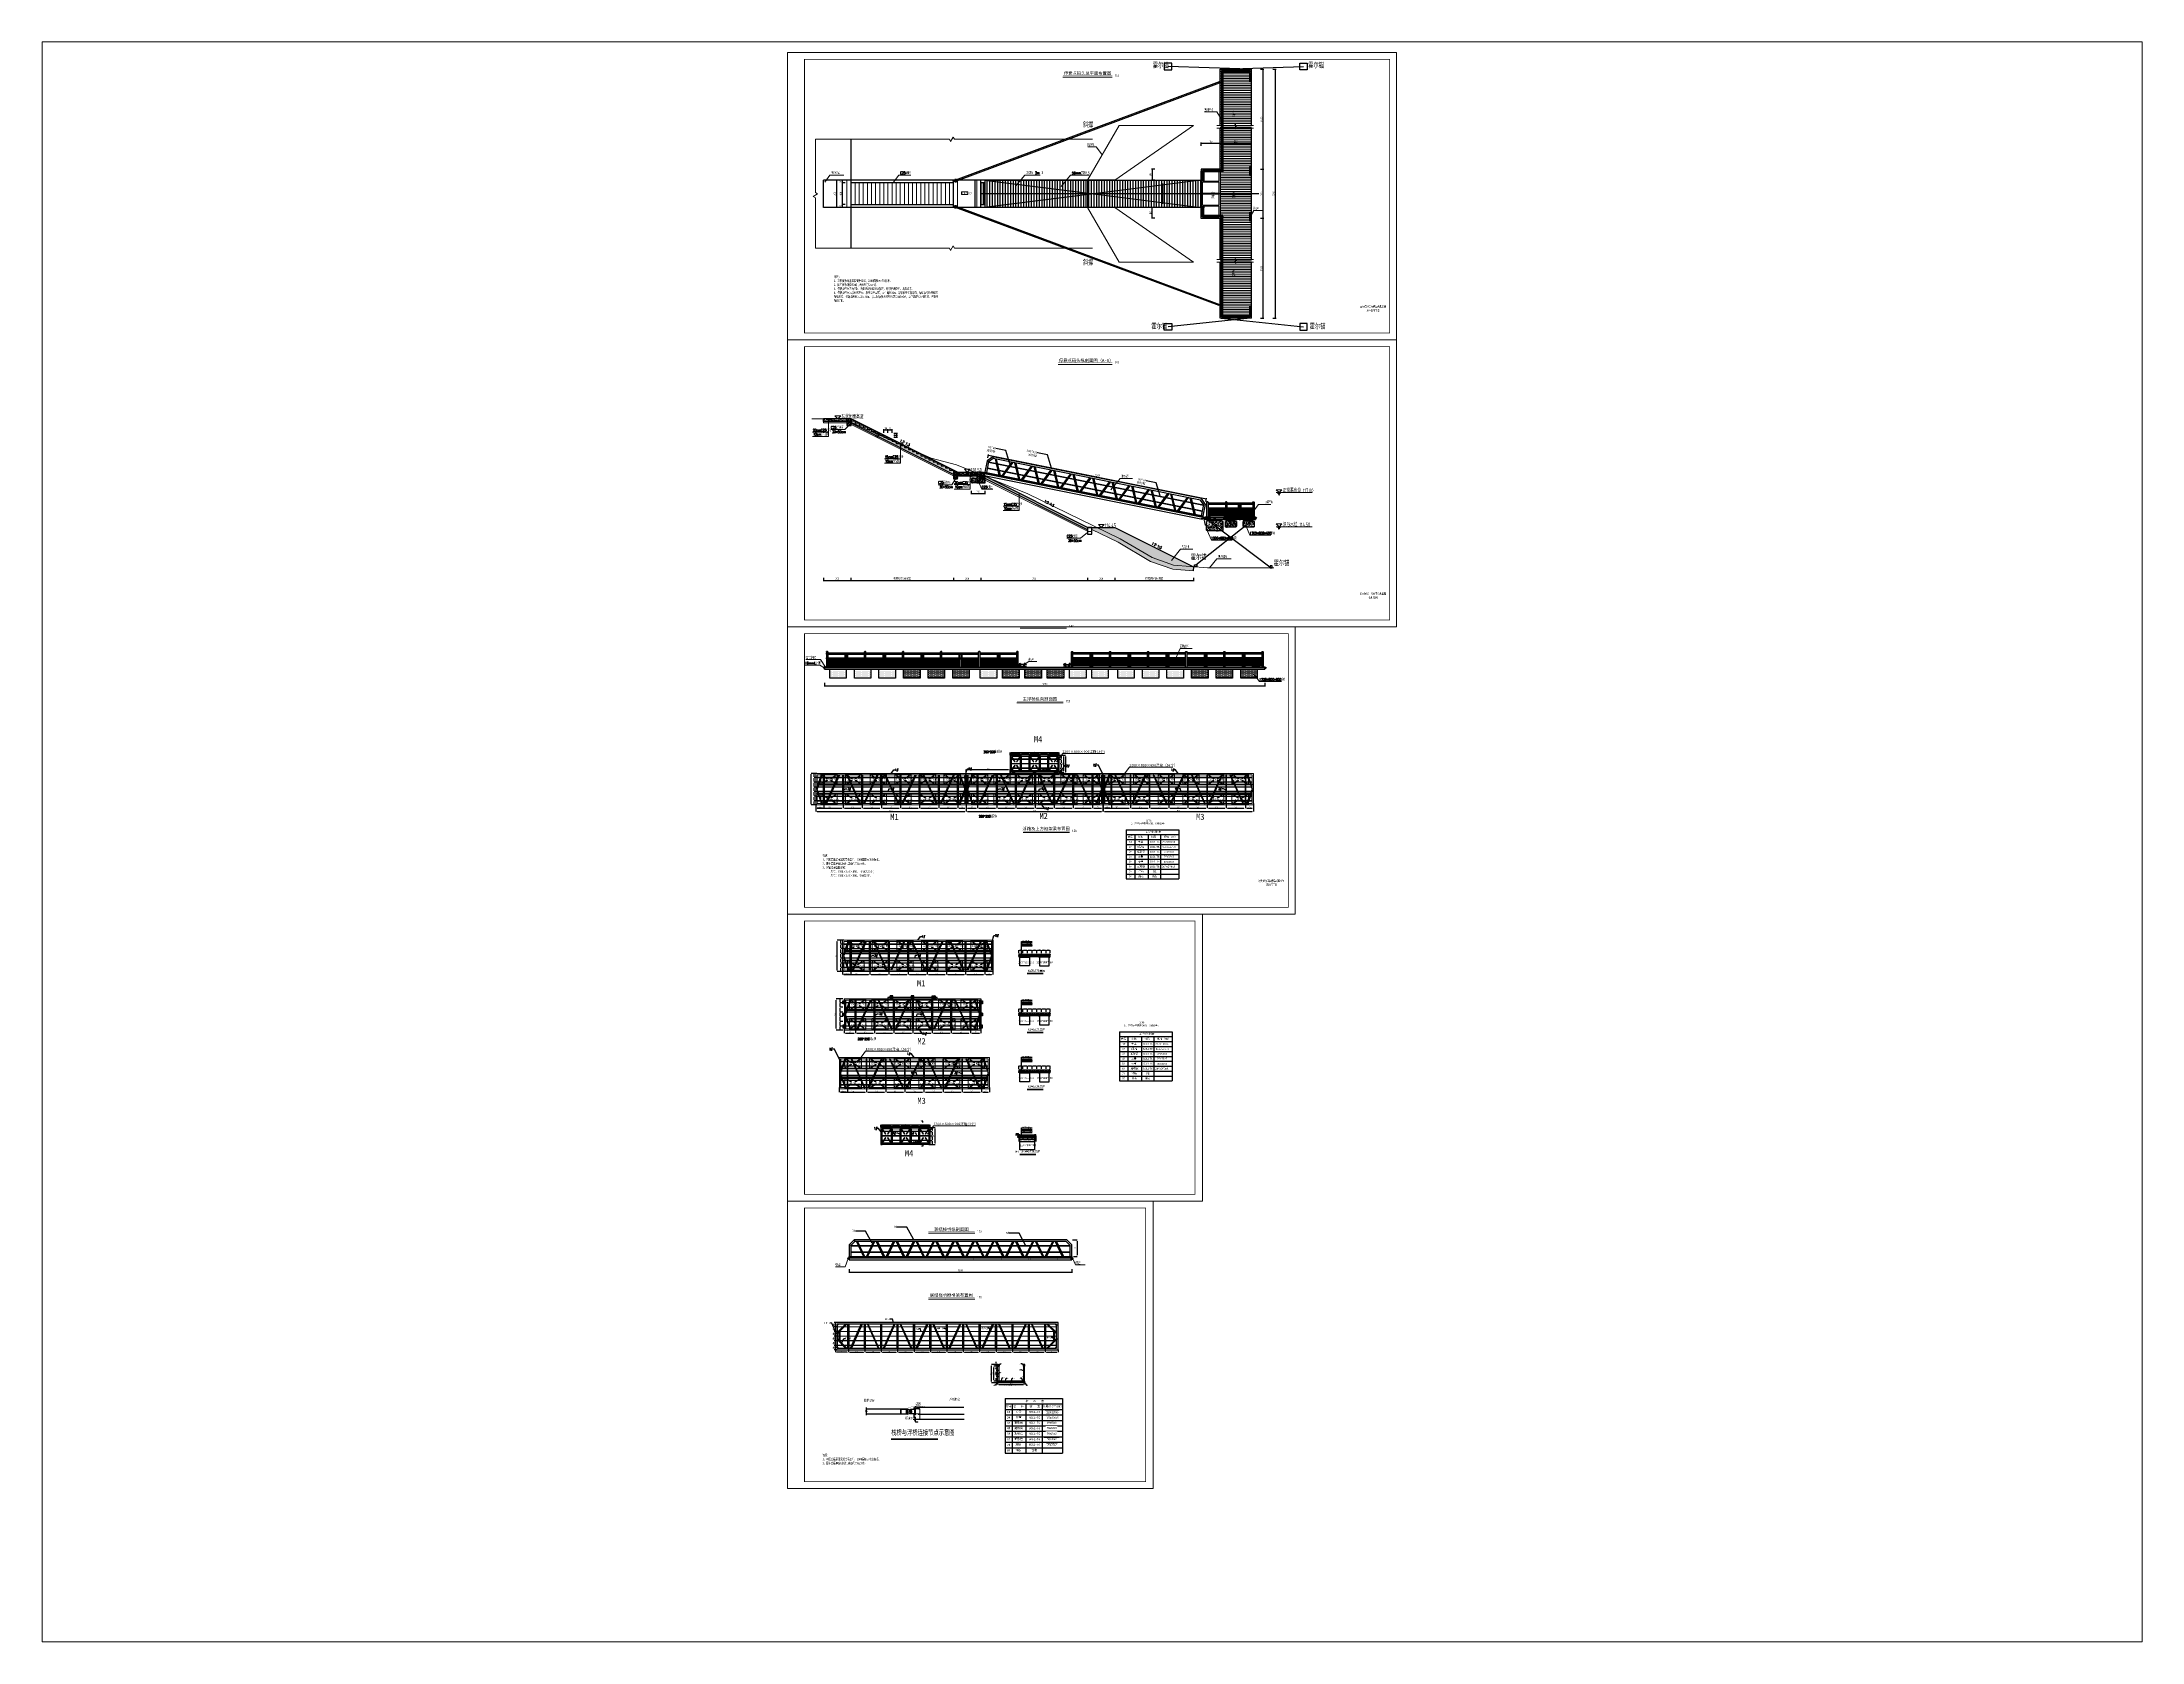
# Paper-space layout 'Layout1' of a CAD drawing. Header units: inches. Extents: x 1.05 to 9.45, y 0.8 to 7.2.
# The model-space entities are those that its viewports show. They can reach past a viewport. Long polylines and large blocks are cut down to what shows.
import ezdxf
from ezdxf import colors
from ezdxf.entities.mleader import LeaderData, LeaderLine
from ezdxf.enums import TextEntityAlignment as Align
from ezdxf.math import Vec2, Vec3

# ---------------------------------------------------------------- set-up
doc = ezdxf.new("R2010")
doc.units = ezdxf.units.IN
doc.header["$LTSCALE"] = 1000
doc.header["$MEASUREMENT"] = 0
for name, pattern in [('ACAD_ISO03W100', [30, 12, -18]), ('CENTER', [50.8, 31.75, -6.35, 6.35, -6.35]), ('CENTER2', [28.575, 19.05, -3.175, 3.175, -3.175]), ('DASH', [0.35, 0.25, -0.1]), ('DOTE', [2.42, 2, -0.2, 0.02, -0.2]), ('X5', [3, 2, -1])]:
    doc.linetypes.add(name, pattern=pattern)
for name, color, linetype, lineweight in [('0 [HR] Dim', 6, 'Continuous', 13), ('000文字', 3, 'Continuous', 18), ('000标注', 3, 'Continuous', 18), ('000细实线', 4, 'Continuous', 18), ('000虚线', 2, 'X5', 18), ('000轮廓', 6, 'Continuous', 30), ('00标注文字', 2, 'Continuous', 15), ('00粗实线', 4, 'Continuous', 30), ('00虚线', 5, 'ACAD_ISO03W100', 13), ('JZYS-01-文本层', 7, 'Continuous', 18), ('JZYS-4-细实线层2', 3, 'Continuous', 18), ('PUBTEXT', 161, 'Continuous', 0), ('图框粗线', 4, 'Continuous', 53), ('型材', 7, 'Continuous', 15), ('填充', 8, 'Continuous', 15), ('浮箱', 160, 'Continuous', 20), ('结构', 52, 'Continuous', 18), ('铝主梁', 3, 'Continuous', 9), ('铝龙骨', 7, 'Continuous', 9)]:
    doc.layers.add(name, color=color, linetype=linetype, lineweight=lineweight)
for name, color, linetype in [('000中心线', 5, 'CENTER'), ('DIM_SYMB', 3, 'Continuous'), ('DOTE', 1, 'Continuous'), ('DXPM', 4, 'Continuous'), ('lmfx', 5, 'Continuous'), ('lmmt', 2, 'Continuous'), ('PUB_DIM', 3, 'Continuous'), ('PUB_TEXT', 7, 'Continuous'), ('W-ALUMINUM_FRAME铝架', 30, 'Continuous'), ('W-STEEL_KEEL钢龙骨', 5, 'Continuous'), ('W-WOOD_FLOOR木地板', 30, 'Continuous'), ('卡槽', 242, 'Continuous'), ('图框', 7, 'Continuous'), ('外框', 4, 'Continuous'), ('打印图框', 255, 'Continuous'), ('文字', 3, 'Continuous'), ('标尺', 1, 'Continuous'), ('标注', 3, 'Continuous'), ('栏杆', 2, 'Continuous'), ('浮箱名称', 3, 'Continuous'), ('码头', 2, 'Continuous'), ('粗线', 6, 'Continuous'), ('辅助', 7, 'Continuous'), ('连接端梁', 130, 'Continuous'), ('钢筋标注', 7, 'Continuous'), ('钢结构', 5, 'Continuous'), ('铝横梁', 220, 'Continuous'), ('铝通', 4, 'Continuous'), ('面板', 44, 'Continuous')]:
    doc.layers.add(name, color=color, linetype=linetype)
doc.styles.add('3.5号仿宋', font='', dxfattribs={"width": 0.714286, "height": 0.0035})
doc.styles.add('_TCH_DIM', font='SIMPLEX', dxfattribs={"bigfont": 'GBCBIG'})
doc.styles.add('Arial', font='')
doc.styles.add('ECIDI', font='', dxfattribs={"width": 0.7})
doc.styles.get("Standard").update_dxf_attribs({"font": 'txt', "bigfont": 'gbcbig.shx'})
doc.styles.add('TSSD_Dimension', font='tssdeng.shx', dxfattribs={"width": 0.8, "bigfont": 'hztxt.shx'})
doc.styles.add('黑体', font='simhei.ttf')
doc.styles.get('3.5号仿宋').set_extended_font_data('仿宋_GB2312')
doc.styles.get('Arial').set_extended_font_data('STXihei')
doc.styles.get('ECIDI').set_extended_font_data('仿宋_GB2312')
doc.dimstyles.new('TSSD_200_1_3.5', dxfattribs={"dimscale": 0.25, "dimtxt": 0.5, "dimasz": 0.25, "dimexe": 1, "dimexo": 2.5, "dimgap": 1, "dimtad": 1, "dimdec": 0, "dimlfac": 100, "dimzin": 0, "dimdsep": 46, "dimtxsty": 'TSSD_Dimension', "dimcen": 0, "dimdle": 1, "dimclrd": 3, "dimclre": 3, "dimclrt": 7, "dimadec": 1, "dimazin": 0, "dimtfac": 1, "dimtdec": 0, "dimtix": 1, "dimtmove": 2, "dimatfit": 3, "dimfxl": 0, "dimtolj": 1, "dimtzin": 0, "dimarcsym": 0})
doc.dimstyles.new('TSSD_200_1_3.5$TCH', dxfattribs={"dimtxt": 0.1, "dimasz": 0.1, "dimexe": 0.0025, "dimexo": 0.00625, "dimgap": 0.0025, "dimtad": 1, "dimdec": 0, "dimlfac": 100, "dimzin": 0, "dimdsep": 46, "dimtxsty": 'TSSD_Dimension', "dimcen": 0, "dimdle": 0.0025, "dimclrd": 3, "dimclre": 3, "dimclrt": 7, "dimadec": 1, "dimazin": 0, "dimtfac": 1, "dimtdec": 0, "dimtix": 1, "dimtmove": 2, "dimatfit": 3, "dimfxl": 0, "dimtolj": 1, "dimtzin": 0, "dimarcsym": 0})
doc.dimstyles.new('副本 TSSD_200_1_3.5小', dxfattribs={"dimtxt": 0.05, "dimasz": 0.05, "dimexe": 0.0025, "dimexo": 0.00625, "dimgap": 0.0025, "dimtad": 1, "dimdec": 0, "dimlfac": 100, "dimzin": 0, "dimdsep": 46, "dimtxsty": 'TSSD_Dimension', "dimcen": 0, "dimdle": 0.0025, "dimclrd": 3, "dimclre": 3, "dimclrt": 7, "dimadec": 1, "dimazin": 0, "dimtfac": 1, "dimtdec": 0, "dimtix": 1, "dimtmove": 2, "dimatfit": 3, "dimfxl": 0, "dimtolj": 1, "dimtzin": 0, "dimarcsym": 0})
pattern_1 = [(50, (-636889.17598, -3367981.54734), (0.182184668996, -0.015939085539), [0.01905, -0.20955]), (355, (-636889.17598, -3367981.54734), (-0.035242825976, 0.191056642882), [0.01524, -0.16764]), (100.451, (-636889.1608, -3367981.54867), (0.146942501666, 0.17511668782), [0.01619, -0.17809]), (46.1842, (-636889.17598, -3367981.49654), (0.271079040892, -0.042042327933), [0.028575, -0.314325]), (96.6356, (-636889.1534, -3367981.50004), (0.237404234466, 0.24742555589), [0.024285, -0.267135]), (351.184, (-636889.17598, -3367981.49654), (0.237404605814, 0.24742511786), [0.02286, -0.25146]), (21, (-636889.15058, -3367981.50924), (0.1516148798354, -0.102265518517), [0.01905, -0.20955]), (326, (-636889.15058, -3367981.50924), (0.061802028348, 0.184187966122), [0.01524, -0.16764]), (71.4514, (-636889.13794, -3367981.51776), (0.21341649077, 0.081922857716), [0.01619, -0.17809]), (37.5, (-636889.17598, -3367981.54734), (0.0030886032506, 0.0845550388732), [0, -0.165608, 0, -0.17018, 0, -0.168275]), (7.5, (-636889.17598, -3367981.54734), (0.0668196625103, 0.100180574818), [0, -0.097028, 0, -0.161798, 0, -0.064135]), (327.5, (-636889.23262, -3367981.54734), (0.1355905951669, -0.0057287439927), [0, -0.0635, 0, -0.19812, 0, -0.26289]), (317.5, (-636889.25802, -3367981.54734), (0.148129181386, 0.0254264910333), [0, -0.08255, 0, -0.131572, 0, -0.18669])]

# ---------------------------------------------------------------- blocks, each defined once
blk = doc.blocks.new('*D8')
at = {"layer": 'Defpoints', "color": 0, "transparency": 16777216}
for p in [(35.44, 84.33), (37.44, 84.33), (37.44, 76.41)]:
    blk.add_point(p, dxfattribs=at)
at = {"layer": '辅助', "color": 3, "linetype": 'ByBlock', "lineweight": -2, "transparency": 16777216}
for p, q in [((35.44, 76.61), (35.44, 76.36)), ((37.44, 76.61), (37.44, 76.36))]:
    blk.add_line(p, q, dxfattribs=at)
at = {"layer": '辅助', "color": 3, "lineweight": -2, "transparency": 16777216}
blk.add_line((35.45, 76.41), (37.43, 76.41), dxfattribs=at)
at = {"layer": '辅助', "color": 3, "transparency": 16777216}
for points in [[(35.45, 76.41), (35.45, 76.41), (35.44, 76.41)], [(37.43, 76.41), (37.43, 76.41), (37.44, 76.41)]]:
    blk.add_solid(points, dxfattribs=at)
at = {"layer": '辅助', "color": 7, "transparency": 16777216, "insert": (36.44, 76.54), "char_height": 0.15, "attachment_point": 5, "style": 'TSSD_Dimension'}
blk.add_mtext('\\A1;200', dxfattribs=at)
blk = doc.blocks.new('*D9')
at = {"layer": 'Defpoints', "color": 0, "transparency": 16777216}
for p in [(37.44, 84.33), (45.24, 80.28), (45.24, 76.41)]:
    blk.add_point(p, dxfattribs=at)
at = {"layer": '辅助', "color": 3, "linetype": 'ByBlock', "lineweight": -2, "transparency": 16777216}
for p, q in [((37.44, 76.61), (37.44, 76.36)), ((45.24, 76.61), (45.24, 76.36))]:
    blk.add_line(p, q, dxfattribs=at)
at = {"layer": '辅助', "color": 3, "lineweight": -2, "transparency": 16777216}
blk.add_line((37.45, 76.41), (45.23, 76.41), dxfattribs=at)
at = {"layer": '辅助', "color": 3, "transparency": 16777216}
for points in [[(37.45, 76.41), (37.45, 76.41), (37.44, 76.41)], [(45.23, 76.41), (45.23, 76.41), (45.24, 76.41)]]:
    blk.add_solid(points, dxfattribs=at)
at = {"layer": '辅助', "color": 7, "transparency": 16777216, "insert": (41.34, 76.54), "char_height": 0.15, "attachment_point": 5, "style": 'TSSD_Dimension'}
blk.add_mtext('\\A1;780', dxfattribs=at)
blk = doc.blocks.new('*D10')
at = {"layer": 'Defpoints', "color": 0, "transparency": 16777216}
for p in [(45.24, 80.28), (47.24, 80.28), (47.24, 76.41)]:
    blk.add_point(p, dxfattribs=at)
at = {"layer": '辅助', "color": 3, "linetype": 'ByBlock', "lineweight": -2, "transparency": 16777216}
for p, q in [((45.24, 76.61), (45.24, 76.36)), ((47.24, 76.61), (47.24, 76.36))]:
    blk.add_line(p, q, dxfattribs=at)
at = {"layer": '辅助', "color": 3, "lineweight": -2, "transparency": 16777216}
blk.add_line((45.25, 76.41), (47.23, 76.41), dxfattribs=at)
at = {"layer": '辅助', "color": 3, "transparency": 16777216}
for points in [[(45.25, 76.41), (45.25, 76.41), (45.24, 76.41)], [(47.23, 76.41), (47.23, 76.41), (47.24, 76.41)]]:
    blk.add_solid(points, dxfattribs=at)
at = {"layer": '辅助', "color": 7, "transparency": 16777216, "insert": (46.24, 76.54), "char_height": 0.15, "attachment_point": 5, "style": 'TSSD_Dimension'}
blk.add_mtext('\\A1;200', dxfattribs=at)
blk = doc.blocks.new('*D11')
at = {"layer": 'Defpoints', "color": 0, "transparency": 16777216}
for p in [(47.24, 80.28), (52.98, 77.41), (52.98, 76.41)]:
    blk.add_point(p, dxfattribs=at)
at = {"layer": '辅助', "color": 3, "linetype": 'ByBlock', "lineweight": -2, "transparency": 16777216}
for p, q in [((47.24, 76.61), (47.24, 76.36)), ((52.98, 76.61), (52.98, 76.36))]:
    blk.add_line(p, q, dxfattribs=at)
at = {"layer": '辅助', "color": 3, "lineweight": -2, "transparency": 16777216}
blk.add_line((47.25, 76.41), (52.97, 76.41), dxfattribs=at)
at = {"layer": '辅助', "color": 3, "transparency": 16777216}
for points in [[(47.25, 76.41), (47.25, 76.41), (47.24, 76.41)], [(52.97, 76.41), (52.97, 76.41), (52.98, 76.41)]]:
    blk.add_solid(points, dxfattribs=at)
at = {"layer": '辅助', "color": 7, "transparency": 16777216, "insert": (50.11, 76.54), "char_height": 0.15, "attachment_point": 5, "style": 'TSSD_Dimension'}
blk.add_mtext('\\A1;根据现状地形调整', dxfattribs=at)
blk = doc.blocks.new('*D12')
at = {"layer": 'Defpoints', "color": 0, "transparency": 16777216}
for p in [(27.94, 88.23), (35.44, 84.33), (35.44, 76.41)]:
    blk.add_point(p, dxfattribs=at)
at = {"layer": '辅助', "color": 3, "linetype": 'ByBlock', "lineweight": -2, "transparency": 16777216}
for p, q in [((27.94, 76.61), (27.94, 76.36)), ((35.44, 76.61), (35.44, 76.36))]:
    blk.add_line(p, q, dxfattribs=at)
at = {"layer": '辅助', "color": 3, "lineweight": -2, "transparency": 16777216}
blk.add_line((27.95, 76.41), (35.43, 76.41), dxfattribs=at)
at = {"layer": '辅助', "color": 3, "transparency": 16777216}
for points in [[(27.95, 76.41), (27.95, 76.41), (27.94, 76.41)], [(35.43, 76.41), (35.43, 76.41), (35.44, 76.41)]]:
    blk.add_solid(points, dxfattribs=at)
at = {"layer": '辅助', "color": 7, "transparency": 16777216, "insert": (31.69, 76.54), "char_height": 0.15, "attachment_point": 5, "style": 'TSSD_Dimension'}
blk.add_mtext('\\A1;根据现状地形调整', dxfattribs=at)
blk = doc.blocks.new('*D13')
at = {"layer": 'Defpoints', "color": 0, "transparency": 16777216}
for p in [(30.34, 86.88), (30.64, 87.41), (30.64, 86.88)]:
    blk.add_point(p, dxfattribs=at)
at = {"layer": '辅助', "color": 3, "linetype": 'ByBlock', "lineweight": -2, "transparency": 16777216}
for p, q in [((30.34, 87.21), (30.34, 87.46)), ((30.64, 87.21), (30.64, 87.46))]:
    blk.add_line(p, q, dxfattribs=at)
at = {"layer": '辅助', "color": 3, "lineweight": -2, "transparency": 16777216}
blk.add_line((30.35, 87.41), (30.63, 87.41), dxfattribs=at)
at = {"layer": '辅助', "color": 3, "transparency": 16777216}
for points in [[(30.35, 87.41), (30.35, 87.41), (30.34, 87.41)], [(30.63, 87.41), (30.63, 87.41), (30.64, 87.41)]]:
    blk.add_solid(points, dxfattribs=at)
at = {"layer": '辅助', "color": 7, "transparency": 16777216, "insert": (30.49, 87.53), "char_height": 0.15, "attachment_point": 5, "style": 'TSSD_Dimension'}
blk.add_mtext('\\A1;30', dxfattribs=at)
blk = doc.blocks.new('*D14')
at = {"layer": 'Defpoints', "color": 0, "transparency": 16777216}
for p in [(30.64, 86.88), (30.94, 87.41), (30.94, 86.73)]:
    blk.add_point(p, dxfattribs=at)
at = {"layer": '辅助', "color": 3, "linetype": 'ByBlock', "lineweight": -2, "transparency": 16777216}
for p, q in [((30.64, 87.21), (30.64, 87.46)), ((30.94, 87.21), (30.94, 87.46))]:
    blk.add_line(p, q, dxfattribs=at)
at = {"layer": '辅助', "color": 3, "lineweight": -2, "transparency": 16777216}
blk.add_line((30.65, 87.41), (30.93, 87.41), dxfattribs=at)
at = {"layer": '辅助', "color": 3, "transparency": 16777216}
for points in [[(30.65, 87.41), (30.65, 87.41), (30.64, 87.41)], [(30.93, 87.41), (30.93, 87.41), (30.94, 87.41)]]:
    blk.add_solid(points, dxfattribs=at)
at = {"layer": '辅助', "color": 7, "transparency": 16777216, "insert": (30.79, 87.53), "char_height": 0.15, "attachment_point": 5, "style": 'TSSD_Dimension'}
blk.add_mtext('\\A1;30', dxfattribs=at)
blk = doc.blocks.new('*D15')
at = {"layer": 'Defpoints', "color": 0, "transparency": 16777216}
for p in [(30.04, 87.18), (30.04, 87.03), (31.28, 87.03)]:
    blk.add_point(p, dxfattribs=at)
at = {"layer": '辅助', "color": 3, "linetype": 'ByBlock', "lineweight": -2, "transparency": 16777216}
for p, q in [((31.08, 87.18), (31.33, 87.18)), ((31.08, 87.03), (31.33, 87.03))]:
    blk.add_line(p, q, dxfattribs=at)
at = {"layer": '辅助', "color": 3, "lineweight": -2, "transparency": 16777216}
for p, q in [((31.28, 87.19), (31.28, 87.2)), ((31.28, 87.18), (31.28, 87.03)), ((31.28, 87.02), (31.28, 87))]:
    blk.add_line(p, q, dxfattribs=at)
at = {"layer": '辅助', "color": 3, "transparency": 16777216}
for points in [[(31.28, 87.19), (31.29, 87.19), (31.28, 87.18)], [(31.28, 87.02), (31.29, 87.02), (31.28, 87.03)]]:
    blk.add_solid(points, dxfattribs=at)
at = {"layer": '辅助', "color": 7, "transparency": 16777216, "insert": (31.16, 87.1), "char_height": 0.15, "attachment_point": 5, "rotation": 90, "style": 'TSSD_Dimension'}
blk.add_mtext('\\A1;15', dxfattribs=at)
blk = doc.blocks.new('*D16')
at = {"layer": 'Defpoints', "color": 0, "transparency": 16777216}
for p in [(30.04, 87.03), (30.49, 86.88), (31.28, 86.88)]:
    blk.add_point(p, dxfattribs=at)
at = {"layer": '辅助', "color": 3, "linetype": 'ByBlock', "lineweight": -2, "transparency": 16777216}
for p, q in [((31.08, 87.03), (31.33, 87.03)), ((31.08, 86.88), (31.33, 86.88))]:
    blk.add_line(p, q, dxfattribs=at)
at = {"layer": '辅助', "color": 3, "lineweight": -2, "transparency": 16777216}
for p, q in [((31.28, 87.04), (31.28, 87.05)), ((31.28, 87.03), (31.28, 86.88)), ((31.28, 86.87), (31.28, 86.85))]:
    blk.add_line(p, q, dxfattribs=at)
at = {"layer": '辅助', "color": 3, "transparency": 16777216}
for points in [[(31.28, 87.04), (31.29, 87.04), (31.28, 87.03)], [(31.28, 86.87), (31.29, 86.87), (31.28, 86.88)]]:
    blk.add_solid(points, dxfattribs=at)
at = {"layer": '辅助', "color": 7, "transparency": 16777216, "insert": (31.16, 86.95), "char_height": 0.15, "attachment_point": 5, "rotation": 90, "style": 'TSSD_Dimension'}
blk.add_mtext('\\A1;15', dxfattribs=at)
blk = doc.blocks.new('*D17')
at = {"layer": 'Defpoints', "color": 0, "transparency": 16777216}
for p in [(29.68, 87.21), (29.74, 87.33), (29.96, 87.07)]:
    blk.add_point(p, dxfattribs=at)
at = {"layer": '辅助', "color": 3, "linetype": 'ByBlock', "lineweight": -2, "transparency": 16777216}
for p, q in [((29.79, 87.15), (30.01, 87.05)), ((29.85, 87.27), (30.07, 87.17))]:
    blk.add_line(p, q, dxfattribs=at)
at = {"layer": '辅助', "color": 3, "lineweight": -2, "transparency": 16777216}
for p, q in [((29.96, 87.06), (29.95, 87.05)), ((30.02, 87.19), (29.96, 87.07)), ((30.03, 87.2), (30.03, 87.21))]:
    blk.add_line(p, q, dxfattribs=at)
at = {"layer": '辅助', "color": 3, "transparency": 16777216}
for points in [[(29.96, 87.06), (29.96, 87.06), (29.96, 87.07)], [(30.03, 87.2), (30.03, 87.2), (30.02, 87.19)]]:
    blk.add_solid(points, dxfattribs=at)
at = {"layer": '辅助', "color": 7, "transparency": 16777216, "insert": (29.88, 87.18), "char_height": 0.15, "attachment_point": 5, "rotation": 63.4349, "style": 'TSSD_Dimension'}
blk.add_mtext('\\A1;13', dxfattribs=at)
blk = doc.blocks.new('*D18')
at = {"layer": 'Defpoints', "color": 0, "transparency": 16777216}
for p in [(27.94, 87.91), (29.68, 87.21), (29.9, 86.93)]:
    blk.add_point(p, dxfattribs=at)
at = {"layer": '辅助', "color": 3, "linetype": 'ByBlock', "lineweight": -2, "transparency": 16777216}
for p, q in [((29.72, 87.02), (29.94, 86.91)), ((29.79, 87.15), (30.01, 87.05))]:
    blk.add_line(p, q, dxfattribs=at)
at = {"layer": '辅助', "color": 3, "lineweight": -2, "transparency": 16777216}
for p, q in [((29.89, 86.92), (29.89, 86.91)), ((29.96, 87.07), (29.9, 86.93)), ((29.97, 87.08), (29.97, 87.09))]:
    blk.add_line(p, q, dxfattribs=at)
at = {"layer": '辅助', "color": 3, "transparency": 16777216}
for points in [[(29.89, 86.92), (29.89, 86.92), (29.9, 86.93)], [(29.97, 87.08), (29.97, 87.08), (29.96, 87.07)]]:
    blk.add_solid(points, dxfattribs=at)
at = {"layer": '辅助', "color": 7, "transparency": 16777216, "insert": (29.82, 87.06), "char_height": 0.15, "attachment_point": 5, "rotation": 63.4349, "style": 'TSSD_Dimension'}
blk.add_mtext('\\A1;15', dxfattribs=at)
blk = doc.blocks.new('gj')
h = blk.add_hatch(color=251)
h.dxf.hatch_style = 1
h.paths.add_polyline_path([(7435179, 3829134), (7434969, 3829134), (7434969, 3829024), (7435179, 3829024)])
h.paths.add_polyline_path([(7434985, 3829118), (7435163, 3829118), (7435163, 3829040), (7434985, 3829040)], flags=16)
at = {"layer": '码头', "color": 7}
for p, q in [((7434929, 3829134), (7434969, 3829134)), ((7434969, 3829134), (7434969, 3829024)), ((7435179, 3829024), (7435179, 3829134))]:
    blk.add_line(p, q, dxfattribs=at)
for points in [[(7435129, 3829154), (7435129, 3829354), (7435109, 3829354), (7435109, 3829154), (7434919, 3829154), (7434919, 3829134), (7434969, 3829134), (7434969, 3829024), (7435179, 3829024), (7435179, 3829134), (7435229, 3829134), (7435229, 3829154), (7435129, 3829154), (7435129, 3829344)], [(7434919, 3829154), (7435229, 3829154), (7435229, 3829134), (7434919, 3829134)], [(7434969, 3829134), (7435179, 3829134), (7435179, 3829024), (7434969, 3829024)], [(7434985, 3829118), (7435163, 3829118), (7435163, 3829040), (7434985, 3829040)]]:
    blk.add_lwpolyline(points, close=True, dxfattribs=at)
blk = doc.blocks.new('*D19')
at = {"layer": 'Defpoints', "color": 0, "transparency": 16777216}
for p in [(25.94, 88.23), (27.94, 88.23), (27.94, 76.41)]:
    blk.add_point(p, dxfattribs=at)
at = {"layer": '辅助', "color": 3, "linetype": 'ByBlock', "lineweight": -2, "transparency": 16777216}
for p, q in [((25.94, 76.61), (25.94, 76.36)), ((27.94, 76.61), (27.94, 76.36))]:
    blk.add_line(p, q, dxfattribs=at)
at = {"layer": '辅助', "color": 3, "lineweight": -2, "transparency": 16777216}
blk.add_line((25.95, 76.41), (27.93, 76.41), dxfattribs=at)
at = {"layer": '辅助', "color": 3, "transparency": 16777216}
for points in [[(25.95, 76.41), (25.95, 76.41), (25.94, 76.41)], [(27.93, 76.41), (27.93, 76.41), (27.94, 76.41)]]:
    blk.add_solid(points, dxfattribs=at)
at = {"layer": '辅助', "color": 7, "transparency": 16777216, "insert": (26.94, 76.54), "char_height": 0.15, "attachment_point": 5, "style": 'TSSD_Dimension'}
blk.add_mtext('\\A1;200', dxfattribs=at)
blk = doc.blocks.new('*D20')
at = {"layer": 'Defpoints', "color": 0, "transparency": 16777216}
for p in [(36.74, 83.55), (37.74, 83.55), (37.74, 82.77)]:
    blk.add_point(p, dxfattribs=at)
at = {"layer": '辅助', "color": 3, "linetype": 'ByBlock', "lineweight": -2, "transparency": 16777216}
for p, q in [((36.74, 82.97), (36.74, 82.72)), ((37.74, 82.97), (37.74, 82.72))]:
    blk.add_line(p, q, dxfattribs=at)
at = {"layer": '辅助', "color": 3, "lineweight": -2, "transparency": 16777216}
blk.add_line((36.75, 82.77), (37.73, 82.77), dxfattribs=at)
at = {"layer": '辅助', "color": 3, "transparency": 16777216}
for points in [[(36.75, 82.77), (36.75, 82.76), (36.74, 82.77)], [(37.73, 82.77), (37.73, 82.76), (37.74, 82.77)]]:
    blk.add_solid(points, dxfattribs=at)
at = {"layer": '辅助', "color": 7, "transparency": 16777216, "insert": (37.24, 82.89), "char_height": 0.15, "attachment_point": 5, "style": 'TSSD_Dimension'}
blk.add_mtext('\\A1;100', dxfattribs=at)
blk = doc.blocks.new('*D21')
at = {"layer": 'Defpoints', "color": 0, "transparency": 16777216}
for p in [(27.8, 26.97), (44.08, 26.87), (44.08, 25.83)]:
    blk.add_point(p, dxfattribs=at)
at = {"layer": '辅助', "color": 3, "linetype": 'ByBlock', "lineweight": -2, "transparency": 16777216}
for p, q in [((27.8, 26.03), (27.8, 25.78)), ((44.08, 26.03), (44.08, 25.78))]:
    blk.add_line(p, q, dxfattribs=at)
at = {"layer": '辅助', "color": 3, "lineweight": -2, "transparency": 16777216}
blk.add_line((27.81, 25.83), (44.07, 25.83), dxfattribs=at)
at = {"layer": '辅助', "color": 3, "transparency": 16777216}
for points in [[(27.81, 25.83), (27.81, 25.83), (27.8, 25.83)], [(44.07, 25.83), (44.07, 25.83), (44.08, 25.83)]]:
    blk.add_solid(points, dxfattribs=at)
at = {"layer": '辅助', "color": 7, "transparency": 16777216, "insert": (35.94, 25.95), "char_height": 0.15, "attachment_point": 5, "style": 'TSSD_Dimension'}
blk.add_mtext('\\A1;1628', dxfattribs=at)
blk = doc.blocks.new('x')
at = {"layer": 'lmfx', "color": 7}
blk.add_lwpolyline([(7362307, 3813659), (7362287, 3813659), (7362287, 3813559), (7362445, 3813559), (7362445, 3813609), (7362441, 3813609), (7362441, 3813563), (7362291, 3813563), (7362291, 3813655), (7362307, 3813655), (7362307, 3813659)], close=True, dxfattribs=at)
at = {"layer": '栏杆', "color": 7}
for p, q in [((7362287, 3813559), (7362287, 3813547)), ((7362287, 3813547), (7362297, 3813547)), ((7362289, 3813557), (7362289, 3813549)), ((7362289, 3813557), (7362389, 3813557)), ((7362297, 3813549), (7362289, 3813549)), ((7362297, 3813547), (7362297, 3813549)), ((7362381, 3813547), (7362381, 3813549)), ((7362381, 3813549), (7362389, 3813549)), ((7362391, 3813547), (7362381, 3813547)), ((7362391, 3813559), (7362391, 3813547))]:
    blk.add_line(p, q, dxfattribs=at)
at = {"layer": '钢结构', "color": 7}
blk.add_line((7362389, 3813549), (7362389, 3813557), dxfattribs=at)
blk = doc.blocks.new('d')
at = {"layer": '钢结构', "color": 5}
for p, q in [((3001302, 1589187), (3001312, 1589187)), ((3001302, 1589182), (3001312, 1589182)), ((3001302, 1589182), (3001302, 1589174)), ((3001302, 1589174), (3001327, 1589174)), ((3001311, 1589195), (3001393, 1589195)), ((3001312, 1589182), (3001312, 1589187)), ((3001327, 1589195), (3001327, 1589220)), ((3001327, 1589187), (3001377, 1589187)), ((3001327, 1589182), (3001327, 1589187)), ((3001327, 1589182), (3001327, 1589182)), ((3001327, 1589182), (3001327, 1589174)), ((3001335, 1589195), (3001335, 1589225)), ((3001348, 1589228), (3001348, 1589195)), ((3001356, 1589228), (3001356, 1589195)), ((3001369, 1589195), (3001369, 1589225)), ((3001377, 1589195), (3001377, 1589220)), ((3001377, 1589182), (3001377, 1589187)), ((3001377, 1589182), (3001377, 1589182)), ((3001377, 1589182), (3001377, 1589174)), ((3001377, 1589174), (3001402, 1589174)), ((3001392, 1589187), (3001402, 1589187)), ((3001392, 1589182), (3001392, 1589187)), ((3001392, 1589182), (3001402, 1589182)), ((3001402, 1589174), (3001402, 1589182))]:
    blk.add_line(p, q, dxfattribs=at)
for radius, start, end in [(50, 0, 180), (42, 10.98058, 169.01942)]:
    blk.add_arc((3001352, 1589187), radius, start, end, dxfattribs=at)
blk = doc.blocks.new('*D22')
at = {"layer": 'Defpoints', "color": 0, "transparency": 16777216}
for p in [(26.01, 69.91), (58.21, 69.91), (58.21, 68.71)]:
    blk.add_point(p, dxfattribs=at)
at = {"layer": '辅助', "color": 3, "linetype": 'ByBlock', "lineweight": -2, "transparency": 16777216}
for p, q in [((26.01, 68.91), (26.01, 68.66)), ((58.21, 68.91), (58.21, 68.66))]:
    blk.add_line(p, q, dxfattribs=at)
at = {"layer": '辅助', "color": 3, "lineweight": -2, "transparency": 16777216}
blk.add_line((26.02, 68.71), (58.2, 68.71), dxfattribs=at)
at = {"layer": '辅助', "color": 3, "transparency": 16777216}
for points in [[(26.02, 68.71), (26.02, 68.71), (26.01, 68.71)], [(58.2, 68.71), (58.2, 68.71), (58.21, 68.71)]]:
    blk.add_solid(points, dxfattribs=at)
at = {"layer": '辅助', "color": 7, "transparency": 16777216, "insert": (42.11, 68.83), "char_height": 0.15, "attachment_point": 5, "style": 'TSSD_Dimension'}
blk.add_mtext('\\A1;3200', dxfattribs=at)
blk = doc.blocks.new('A$C54130089')
at = {"color": 2}
for p, q in [((35, 204), (40, 204)), ((35, 154), (40, 154)), ((40, 204), (40, 154)), ((40, 199), (99, 199)), ((40, 159), (109, 159)), ((163, 254), (84, 238)), ((148, 10), (91, 228)), ((160, 242), (92, 228)), ((220, 10), (160, 242)), ((171, 199), (429, 199)), ((182, 159), (418, 159)), ((380, 10), (440, 242)), ((437, 254), (516, 238)), ((440, 242), (508, 228)), ((452, 10), (509, 228)), ((560, 159), (491, 159)), ((560, 199), (501, 199)), ((560, 204), (560, 154)), ((565, 204), (560, 204)), ((565, 154), (560, 154))]:
    blk.add_line(p, q, dxfattribs=at)
blk.add_lwpolyline([(-5, 10), (605, 10), (605, 0), (-5, 0)], close=True, dxfattribs=at)
for points in [[(92, 228), (87, 227), (84, 238, -0.5919672), (163, 254), (165, 243), (160, 242)], [(508, 228), (513, 227), (516, 238, 0.5919672), (437, 254), (435, 243), (440, 242)]]:
    blk.add_lwpolyline(points, format="xyb", dxfattribs=at)
for centre, start, end in [((41, 179), 102.68038, 257.31962), ((559, 179), 282.68038, 77.31962)]:
    blk.add_arc(centre, 25.6, start, end, dxfattribs=at)
blk = doc.blocks.new('*D23')
at = {"layer": 'Defpoints', "color": 0, "transparency": 16777216}
for p in [(37.68, 84.07), (53.94, 82.37), (53.64, 80.88)]:
    blk.add_point(p, dxfattribs=at)
at = {"layer": '辅助', "color": 3, "linetype": 'ByBlock', "lineweight": -2, "transparency": 16777216}
for p, q in [((37.94, 85.37), (37.99, 85.61)), ((53.9, 82.18), (53.95, 82.42))]:
    blk.add_line(p, q, dxfattribs=at)
at = {"layer": '辅助', "color": 3, "lineweight": -2, "transparency": 16777216}
blk.add_line((37.99, 85.56), (53.93, 82.38), dxfattribs=at)
at = {"layer": '辅助', "color": 3, "transparency": 16777216}
for points in [[(37.99, 85.56), (37.99, 85.56), (37.98, 85.57)], [(53.93, 82.38), (53.93, 82.37), (53.94, 82.37)]]:
    blk.add_solid(points, dxfattribs=at)
at = {"layer": '辅助', "color": 7, "transparency": 16777216, "insert": (45.98, 84.09), "char_height": 0.15, "attachment_point": 5, "rotation": 348.6953, "style": 'TSSD_Dimension'}
blk.add_mtext('\\A1;1628', dxfattribs=at)
blk = doc.blocks.new('*D36')
at = {"layer": 'Defpoints', "color": 0, "transparency": 16777216}
for p in [(57.22, 113.79), (58.99, 113.79), (56.08, 95.59)]:
    blk.add_point(p, dxfattribs=at)
at = {"layer": '辅助', "color": 3, "linetype": 'ByBlock', "lineweight": -2, "transparency": 16777216}
for p, q in [((58.79, 113.79), (59.04, 113.79)), ((58.79, 95.59), (59.04, 95.59))]:
    blk.add_line(p, q, dxfattribs=at)
at = {"layer": '辅助', "color": 3, "lineweight": -2, "transparency": 16777216}
blk.add_line((58.99, 95.6), (58.99, 113.77), dxfattribs=at)
at = {"layer": '辅助', "color": 3, "transparency": 16777216}
for points in [[(58.99, 113.77), (58.99, 113.77), (58.99, 113.79)], [(58.99, 95.6), (58.99, 95.6), (58.99, 95.59)]]:
    blk.add_solid(points, dxfattribs=at)
at = {"layer": '辅助', "color": 7, "transparency": 16777216, "insert": (58.86, 104.69), "char_height": 0.15, "attachment_point": 5, "rotation": 90, "style": 'TSSD_Dimension'}
blk.add_mtext('\\A1;3200', dxfattribs=at)
blk = doc.blocks.new('*D25')
at = {"layer": 'Defpoints', "color": 0, "transparency": 16777216}
for p in [(54.93, 102.89), (58.08, 102.89), (56.08, 95.59)]:
    blk.add_point(p, dxfattribs=at)
at = {"layer": '辅助', "color": 3, "linetype": 'ByBlock', "lineweight": -2, "transparency": 16777216}
for p, q in [((57.88, 102.89), (58.13, 102.89)), ((57.88, 95.59), (58.13, 95.59))]:
    blk.add_line(p, q, dxfattribs=at)
at = {"layer": '辅助', "color": 3, "lineweight": -2, "transparency": 16777216}
blk.add_line((58.08, 95.6), (58.08, 102.87), dxfattribs=at)
at = {"layer": '辅助', "color": 3, "transparency": 16777216}
for points in [[(58.08, 102.87), (58.09, 102.87), (58.08, 102.89)], [(58.08, 95.6), (58.09, 95.6), (58.08, 95.59)]]:
    blk.add_solid(points, dxfattribs=at)
at = {"layer": '辅助', "color": 7, "transparency": 16777216, "insert": (57.96, 99.24), "char_height": 0.15, "attachment_point": 5, "rotation": 90, "style": 'TSSD_Dimension'}
blk.add_mtext('\\A1;1420', dxfattribs=at)
blk = doc.blocks.new('*D26')
at = {"layer": 'Defpoints', "color": 0, "transparency": 16777216}
for p in [(54.93, 106.49), (58.08, 106.49), (54.93, 102.89)]:
    blk.add_point(p, dxfattribs=at)
at = {"layer": '辅助', "color": 3, "linetype": 'ByBlock', "lineweight": -2, "transparency": 16777216}
for p, q in [((57.88, 106.49), (58.13, 106.49)), ((57.88, 102.89), (58.13, 102.89))]:
    blk.add_line(p, q, dxfattribs=at)
at = {"layer": '辅助', "color": 3, "lineweight": -2, "transparency": 16777216}
blk.add_line((58.08, 102.9), (58.08, 106.47), dxfattribs=at)
at = {"layer": '辅助', "color": 3, "transparency": 16777216}
for points in [[(58.08, 106.47), (58.09, 106.47), (58.08, 106.49)], [(58.08, 102.9), (58.09, 102.9), (58.08, 102.89)]]:
    blk.add_solid(points, dxfattribs=at)
at = {"layer": '辅助', "color": 7, "transparency": 16777216, "insert": (57.96, 104.69), "char_height": 0.15, "attachment_point": 5, "rotation": 90, "style": 'TSSD_Dimension'}
blk.add_mtext('\\A1;360', dxfattribs=at)
blk = doc.blocks.new('*D27')
at = {"layer": 'Defpoints', "color": 0, "transparency": 16777216}
for p in [(57.22, 113.79), (58.08, 113.79), (54.93, 106.49)]:
    blk.add_point(p, dxfattribs=at)
at = {"layer": '辅助', "color": 3, "linetype": 'ByBlock', "lineweight": -2, "transparency": 16777216}
for p, q in [((57.88, 113.79), (58.13, 113.79)), ((57.88, 106.49), (58.13, 106.49))]:
    blk.add_line(p, q, dxfattribs=at)
at = {"layer": '辅助', "color": 3, "lineweight": -2, "transparency": 16777216}
blk.add_line((58.08, 106.5), (58.08, 113.77), dxfattribs=at)
at = {"layer": '辅助', "color": 3, "transparency": 16777216}
for points in [[(58.08, 113.77), (58.09, 113.77), (58.08, 113.79)], [(58.08, 106.5), (58.09, 106.5), (58.08, 106.49)]]:
    blk.add_solid(points, dxfattribs=at)
at = {"layer": '辅助', "color": 7, "transparency": 16777216, "insert": (57.96, 110.14), "char_height": 0.15, "attachment_point": 5, "rotation": 90, "style": 'TSSD_Dimension'}
blk.add_mtext('\\A1;1420', dxfattribs=at)
blk = doc.blocks.new('*D28')
at = {"layer": 'Defpoints', "color": 0, "transparency": 16777216}
for p in [(27.94, 105.69), (26.87, 103.69), (27.94, 103.69)]:
    blk.add_point(p, dxfattribs=at)
at = {"layer": '辅助', "color": 3, "linetype": 'ByBlock', "lineweight": -2, "transparency": 16777216}
for p, q in [((27.07, 105.69), (26.82, 105.69)), ((27.07, 103.69), (26.82, 103.69))]:
    blk.add_line(p, q, dxfattribs=at)
at = {"layer": '辅助', "color": 3, "lineweight": -2, "transparency": 16777216}
blk.add_line((26.87, 105.67), (26.87, 103.7), dxfattribs=at)
at = {"layer": '辅助', "color": 3, "transparency": 16777216}
for points in [[(26.86, 105.67), (26.87, 105.67), (26.87, 105.69)], [(26.86, 103.7), (26.87, 103.7), (26.87, 103.69)]]:
    blk.add_solid(points, dxfattribs=at)
at = {"layer": '辅助', "color": 7, "transparency": 16777216, "insert": (26.74, 104.69), "char_height": 0.15, "attachment_point": 5, "rotation": 90, "style": 'TSSD_Dimension'}
blk.add_mtext('\\A1;200', dxfattribs=at)
blk = doc.blocks.new('*D29')
at = {"layer": 'Defpoints', "color": 0, "transparency": 16777216}
for p in [(27.32, 103.89), (27.94, 103.89), (27.94, 103.69)]:
    blk.add_point(p, dxfattribs=at)
at = {"layer": '辅助', "color": 3, "linetype": 'ByBlock', "lineweight": -2, "transparency": 16777216}
for p, q in [((27.52, 103.89), (27.27, 103.89)), ((27.52, 103.69), (27.27, 103.69))]:
    blk.add_line(p, q, dxfattribs=at)
at = {"layer": '辅助', "color": 3, "lineweight": -2, "transparency": 16777216}
for p, q in [((27.32, 103.9), (27.32, 103.91)), ((27.32, 103.69), (27.32, 103.89)), ((27.32, 103.67), (27.32, 103.66))]:
    blk.add_line(p, q, dxfattribs=at)
at = {"layer": '辅助', "color": 3, "transparency": 16777216}
for points in [[(27.31, 103.9), (27.32, 103.9), (27.32, 103.89)], [(27.31, 103.67), (27.32, 103.67), (27.32, 103.69)]]:
    blk.add_solid(points, dxfattribs=at)
at = {"layer": '辅助', "color": 7, "transparency": 16777216, "insert": (27.19, 103.79), "char_height": 0.15, "attachment_point": 5, "rotation": 90, "style": 'TSSD_Dimension'}
blk.add_mtext('\\A1;20', dxfattribs=at)
blk = doc.blocks.new('*D30')
at = {"layer": 'Defpoints', "color": 0, "transparency": 16777216}
for p in [(27.32, 105.49), (27.94, 105.49), (27.94, 103.89)]:
    blk.add_point(p, dxfattribs=at)
at = {"layer": '辅助', "color": 3, "linetype": 'ByBlock', "lineweight": -2, "transparency": 16777216}
for p, q in [((27.52, 105.49), (27.27, 105.49)), ((27.52, 103.89), (27.27, 103.89))]:
    blk.add_line(p, q, dxfattribs=at)
at = {"layer": '辅助', "color": 3, "lineweight": -2, "transparency": 16777216}
blk.add_line((27.32, 103.9), (27.32, 105.47), dxfattribs=at)
at = {"layer": '辅助', "color": 3, "transparency": 16777216}
for points in [[(27.31, 105.47), (27.32, 105.47), (27.32, 105.49)], [(27.31, 103.9), (27.32, 103.9), (27.32, 103.89)]]:
    blk.add_solid(points, dxfattribs=at)
at = {"layer": '辅助', "color": 7, "transparency": 16777216, "insert": (27.19, 104.69), "char_height": 0.15, "attachment_point": 5, "rotation": 90, "style": 'TSSD_Dimension'}
blk.add_mtext('\\A1;160', dxfattribs=at)
blk = doc.blocks.new('*D31')
at = {"layer": 'Defpoints', "color": 0, "transparency": 16777216}
for p in [(27.32, 105.69), (27.94, 105.69), (27.94, 105.49)]:
    blk.add_point(p, dxfattribs=at)
at = {"layer": '辅助', "color": 3, "linetype": 'ByBlock', "lineweight": -2, "transparency": 16777216}
for p, q in [((27.52, 105.69), (27.27, 105.69)), ((27.52, 105.49), (27.27, 105.49))]:
    blk.add_line(p, q, dxfattribs=at)
at = {"layer": '辅助', "color": 3, "lineweight": -2, "transparency": 16777216}
for p, q in [((27.32, 105.7), (27.32, 105.71)), ((27.32, 105.49), (27.32, 105.69)), ((27.32, 105.47), (27.32, 105.46))]:
    blk.add_line(p, q, dxfattribs=at)
at = {"layer": '辅助', "color": 3, "transparency": 16777216}
for points in [[(27.31, 105.7), (27.32, 105.7), (27.32, 105.69)], [(27.31, 105.47), (27.32, 105.47), (27.32, 105.49)]]:
    blk.add_solid(points, dxfattribs=at)
at = {"layer": '辅助', "color": 7, "transparency": 16777216, "insert": (27.19, 105.59), "char_height": 0.15, "attachment_point": 5, "rotation": 90, "style": 'TSSD_Dimension'}
blk.add_mtext('\\A1;20', dxfattribs=at)
blk = doc.blocks.new('*D32')
at = {"layer": 'Defpoints', "color": 0, "transparency": 16777216}
for p in [(53.55, 106.49), (49.96, 105.69), (53.55, 105.69)]:
    blk.add_point(p, dxfattribs=at)
at = {"layer": '辅助', "color": 3, "linetype": 'ByBlock', "lineweight": -2, "transparency": 16777216}
for p, q in [((50.16, 106.49), (49.91, 106.49)), ((50.16, 105.69), (49.91, 105.69))]:
    blk.add_line(p, q, dxfattribs=at)
at = {"layer": '辅助', "color": 3, "lineweight": -2, "transparency": 16777216}
blk.add_line((49.96, 106.47), (49.96, 105.7), dxfattribs=at)
at = {"layer": '辅助', "color": 3, "transparency": 16777216}
for points in [[(49.96, 106.47), (49.96, 106.47), (49.96, 106.49)], [(49.96, 105.7), (49.96, 105.7), (49.96, 105.69)]]:
    blk.add_solid(points, dxfattribs=at)
at = {"layer": '辅助', "color": 7, "transparency": 16777216, "insert": (49.83, 106.09), "char_height": 0.15, "attachment_point": 5, "rotation": 90, "style": 'TSSD_Dimension'}
blk.add_mtext('\\A1;80', dxfattribs=at)
blk = doc.blocks.new('*D33')
at = {"layer": 'Defpoints', "color": 0, "transparency": 16777216}
for p in [(49.96, 103.69), (53.55, 103.69), (53.55, 102.89)]:
    blk.add_point(p, dxfattribs=at)
at = {"layer": '辅助', "color": 3, "linetype": 'ByBlock', "lineweight": -2, "transparency": 16777216}
for p, q in [((50.16, 103.69), (49.91, 103.69)), ((50.16, 102.89), (49.91, 102.89))]:
    blk.add_line(p, q, dxfattribs=at)
at = {"layer": '辅助', "color": 3, "lineweight": -2, "transparency": 16777216}
blk.add_line((49.96, 102.9), (49.96, 103.67), dxfattribs=at)
at = {"layer": '辅助', "color": 3, "transparency": 16777216}
for points in [[(49.96, 103.67), (49.96, 103.67), (49.96, 103.69)], [(49.96, 102.9), (49.96, 102.9), (49.96, 102.89)]]:
    blk.add_solid(points, dxfattribs=at)
at = {"layer": '辅助', "color": 7, "transparency": 16777216, "insert": (49.83, 103.29), "char_height": 0.15, "attachment_point": 5, "rotation": 90, "style": 'TSSD_Dimension'}
blk.add_mtext('\\A1;80', dxfattribs=at)
blk = doc.blocks.new('*D34')
at = {"layer": 'Defpoints', "color": 0, "transparency": 16777216}
for p in [(54.93, 108.39), (53.55, 106.49), (54.93, 106.49)]:
    blk.add_point(p, dxfattribs=at)
at = {"layer": '辅助', "color": 3, "linetype": 'ByBlock', "lineweight": -2, "transparency": 16777216}
for p, q in [((53.55, 108.19), (53.55, 108.44)), ((54.93, 108.19), (54.93, 108.44))]:
    blk.add_line(p, q, dxfattribs=at)
at = {"layer": '辅助', "color": 3, "lineweight": -2, "transparency": 16777216}
blk.add_line((53.57, 108.39), (54.92, 108.39), dxfattribs=at)
at = {"layer": '辅助', "color": 3, "transparency": 16777216}
for points in [[(53.57, 108.39), (53.57, 108.39), (53.55, 108.39)], [(54.92, 108.39), (54.92, 108.39), (54.93, 108.39)]]:
    blk.add_solid(points, dxfattribs=at)
at = {"layer": '辅助', "color": 7, "transparency": 16777216, "insert": (54.24, 108.52), "char_height": 0.15, "attachment_point": 5, "style": 'TSSD_Dimension'}
blk.add_mtext('\\A1;135', dxfattribs=at)
blk = doc.blocks.new('*D35')
at = {"layer": 'Defpoints', "color": 0, "transparency": 16777216}
for p in [(57.22, 108.39), (54.93, 106.49), (57.22, 104.69)]:
    blk.add_point(p, dxfattribs=at)
at = {"layer": '辅助', "color": 3, "linetype": 'ByBlock', "lineweight": -2, "transparency": 16777216}
for p, q in [((54.93, 108.19), (54.93, 108.44)), ((57.22, 108.19), (57.22, 108.44))]:
    blk.add_line(p, q, dxfattribs=at)
at = {"layer": '辅助', "color": 3, "lineweight": -2, "transparency": 16777216}
blk.add_line((54.95, 108.39), (57.21, 108.39), dxfattribs=at)
at = {"layer": '辅助', "color": 3, "transparency": 16777216}
for points in [[(54.95, 108.39), (54.95, 108.39), (54.93, 108.39)], [(57.21, 108.39), (57.21, 108.39), (57.22, 108.39)]]:
    blk.add_solid(points, dxfattribs=at)
at = {"layer": '辅助', "color": 7, "transparency": 16777216, "insert": (56.08, 108.52), "char_height": 0.15, "attachment_point": 5, "style": 'TSSD_Dimension'}
blk.add_mtext('\\A1;229', dxfattribs=at)
blk = doc.blocks.new('游艇码头系船柱')
at = {"layer": '00标注文字', "color": 2}
for p, q in [((0.04, 0.1), (0.05, 0.1)), ((0.04, 0.05), (0.05, 0.05)), ((0.05, 0.1), (0.05, 0.05)), ((0.05, 0.09), (0.1, 0.09)), ((0.05, 0.05), (0.1, 0.05)), ((0.15, 0.11), (0.19, 0.11)), ((0.15, 0.04), (0.19, 0.04)), ((0.43, 0.09), (0.18, 0.09)), ((0.43, 0.05), (0.18, 0.05)), ((0.46, 0.11), (0.42, 0.11)), ((0.46, 0.04), (0.42, 0.04)), ((0.57, 0.09), (0.51, 0.09)), ((0.57, 0.05), (0.51, 0.05)), ((0.57, 0.1), (0.57, 0.1)), ((0.57, 0.1), (0.57, 0.05)), ((0.57, 0.05), (0.57, 0.05))]:
    blk.add_line(p, q, dxfattribs=at)
blk.add_lwpolyline([(0, 0.15), (0.61, 0.15), (0.61, 0), (0, 0)], close=True, dxfattribs=at)
for centre in [(0.13, 0.07), (0.48, 0.07)]:
    blk.add_circle(centre, 0.04, dxfattribs=at)
at = {"layer": '00标注文字', "color": 8}
for centre in [(0.13, 0.07), (0.48, 0.07)]:
    blk.add_circle(centre, 0.035, dxfattribs=at)
at = {"layer": '00标注文字', "color": 2}
for centre, radius, start, end in [((0.05, 0.07), 0.0256, 102.6804, 257.3196), ((0.15, 0.07), 0.035, 325.1501, 34.8499), ((0.19, 0.07), 0.035, 34.8499, 90), ((0.19, 0.07), 0.035, 270, 325.1501), ((0.42, 0.07), 0.035, 90, 145.1501), ((0.42, 0.07), 0.035, 214.8499, 270), ((0.46, 0.07), 0.035, 145.1501, 214.8499), ((0.56, 0.07), 0.0256, 282.6804, 77.3196)]:
    blk.add_arc(centre, radius, start, end, dxfattribs=at)
blk = doc.blocks.new('*D37')
at = {"color": 3, "lineweight": -2, "transparency": 16777216}
for p, q in [((37.12, 105.69), (36.74, 105.69)), ((36.99, 105.62), (36.99, 103.75)), ((37.12, 103.69), (36.74, 103.69))]:
    blk.add_line(p, q, dxfattribs=at)
at = {"color": 3, "transparency": 16777216}
for points in [[(36.98, 105.62), (37, 105.62), (36.99, 105.69)], [(36.98, 103.75), (37, 103.75), (36.99, 103.69)]]:
    blk.add_solid(points, dxfattribs=at)
at = {"layer": 'Defpoints', "color": 0, "transparency": 16777216}
for p in [(37.74, 105.69), (36.99, 103.69), (37.74, 103.69)]:
    blk.add_point(p, dxfattribs=at)
at = {"color": 7, "transparency": 16777216, "insert": (36.68, 104.69), "char_height": 0.125, "attachment_point": 5, "rotation": 90, "style": 'TSSD_Dimension'}
blk.add_mtext('\\A1;200', dxfattribs=at)
blk = doc.blocks.new('连接')
at = {"layer": 'W-STEEL_KEEL钢龙骨'}
blk.add_lwpolyline([(503899, 498604), (503899, 498534), (503959, 498534), (503959, 498604)], dxfattribs=at)
blk.add_circle((503929, 498604), 5, dxfattribs=at)
blk.add_arc((503929, 498604), 30, 0, 180, dxfattribs=at)
blk = doc.blocks.new('滚轮支架 -left')
for p, q in [((-50, 10), (-22, 81)), ((50, 10), (22, 81))]:
    blk.add_line(p, q)
at = {"color": 3, "linetype": 'CENTER2'}
for p, q in [((-15, 70), (15, 70)), ((0, 85), (0, 55))]:
    blk.add_line(p, q, dxfattribs=at)
blk.add_lwpolyline([(-50, 10), (50, 10), (50, -5), (-50, -5)], close=True)
blk.add_circle((0, 70), 11)
blk.add_arc((0, 70), 25, 26.1956, 153.8044)
blk = doc.blocks.new('asasd')
at = {"layer": '0 [HR] Dim', "color": 3, "linetype": 'CENTER2'}
for p, q in [((502185, 500813), (502145, 500813)), ((502185, 500813), (502145, 500813)), ((502165, 500785), (502165, 500841)), ((502165, 500785), (502165, 500841))]:
    blk.add_line(p, q, dxfattribs=at)
at = {"rotation": 270}
blk.add_blockref('滚轮支架 -left', (502095, 500813), dxfattribs=at)
blk.add_blockref('滚轮支架 -left', (502095, 500813), dxfattribs=at)
blk = doc.blocks.new('铝合金包边')
at = {"layer": 'W-ALUMINUM_FRAME铝架', "linetype": 'ByBlock', "ltscale": 0.5}
for p, q in [((46.042, 10.523), (46.042, 10.507)), ((46.071, 10.506), (46.043, 10.506))]:
    blk.add_line(p, q, dxfattribs=at)
for points in [[(46.019, 10.321), (46.019, 10.343, 0.414214), (46.017, 10.345), (46.002, 10.345, -0.414214), (46, 10.347), (46, 10.351, -0.2424), (46.002, 10.357), (46.004, 10.357, -0.414214), (46.004, 10.357), (46.004, 10.35, 0.414214), (46.005, 10.349), (46.018, 10.349, 0.414214), (46.019, 10.35), (46.019, 10.378, 0.414214), (46.018, 10.379), (46.005, 10.379, 0.414214), (46.004, 10.378), (46.004, 10.371, -0.414214), (46.004, 10.371), (46.002, 10.371, -0.414214), (46, 10.373), (46, 10.384), (46, 10.398, -0.198912), (46, 10.398), (46, 10.398, 0.414214), (46, 10.399), (46, 10.399, -0.198912), (46, 10.399), (46, 10.418, -0.313684), (46.007, 10.427, -0.403535), (46.008, 10.426), (46.009, 10.419, 0.362489), (46.01, 10.418), (46.017, 10.418, 0.414214), (46.019, 10.42), (46.019, 10.463, -0.198912), (46.019, 10.463), (46.019, 10.464, 0.414214), (46.019, 10.464), (46.019, 10.464, -0.198912), (46.019, 10.464), (46.019, 10.507, 0.414214), (46.017, 10.509), (46.01, 10.509, 0.362489), (46.009, 10.508), (46.008, 10.501, -0.362489), (46.007, 10.5, -0.326255), (46, 10.51), (46, 10.511, -0.414214), (46.02, 10.531), (46.025, 10.531)], [(46.022, 10.531), (46.025, 10.531, -0.198912), (46.025, 10.531), (46.025, 10.531, 0.414214), (46.025, 10.531), (46.026, 10.531, -0.198912), (46.026, 10.531), (46.027, 10.531, -0.198912), (46.027, 10.531), (46.027, 10.531, 0.414214), (46.027, 10.531), (46.028, 10.531, -0.198912), (46.028, 10.531), (46.029, 10.531, -0.198912), (46.029, 10.531), (46.029, 10.531, 0.414214), (46.029, 10.531), (46.03, 10.531, -0.198912), (46.03, 10.531), (46.031, 10.531, -0.198912), (46.031, 10.531), (46.031, 10.531, 0.414214), (46.031, 10.531), (46.032, 10.531, -0.198912), (46.032, 10.531), (46.033, 10.531, -0.198912), (46.033, 10.531), (46.033, 10.531, 0.414214), (46.033, 10.531), (46.034, 10.531, -0.198912), (46.034, 10.531), (46.035, 10.531, -0.198912), (46.035, 10.531), (46.035, 10.531, 0.414214), (46.035, 10.531), (46.036, 10.531, -0.198912), (46.036, 10.531), (46.037, 10.531, -0.198912), (46.037, 10.531), (46.037, 10.531, 0.414214), (46.037, 10.531), (46.038, 10.531, -0.198912), (46.038, 10.531), (46.039, 10.531, -0.198912), (46.039, 10.531), (46.039, 10.531, 0.414214), (46.039, 10.531), (46.04, 10.531, -0.198912), (46.04, 10.531), (46.042, 10.531), (46.045, 10.531, -0.2424), (46.05, 10.529), (46.05, 10.524)], [(46.043, 10.524), (46.05, 10.524, 0.415615), (46.05, 10.524)]]:
    blk.add_lwpolyline(points, format="xyb", dxfattribs=at)
at = {"layer": 'W-ALUMINUM_FRAME铝架', "linetype": 'ByBlock', "lineweight": 20, "ltscale": 0.5}
for points in [[(46.039, 10.524, 0.414214), (46.036, 10.527), (46.02, 10.527), (46.02, 10.527, 0.397093), (46.004, 10.512), (46.004, 10.512), (46.022, 10.512), (46.022, 10.508, 0.413909), (46.024, 10.506), (46.037, 10.506, 0.414518), (46.039, 10.508)], [(46.083, 10.425), (46.083, 10.352, -0.414214), (46.08, 10.349), (46.025, 10.349, -0.414214), (46.022, 10.352), (46.022, 10.379, 0.414214), (46.019, 10.382), (46.006, 10.382, -0.414214), (46.003, 10.385), (46.003, 10.411, -0.414214), (46.006, 10.414), (46.019, 10.414, 0.414214), (46.022, 10.417), (46.022, 10.426, -0.414214), (46.024, 10.428), (46.08, 10.428, -0.414214)]]:
    blk.add_lwpolyline(points, format="xyb", close=True, dxfattribs=at)
at = {"layer": 'W-ALUMINUM_FRAME铝架', "lineweight": 5}
blk.add_lwpolyline([(46.019, 10.321, 0.414214), (46.031, 10.309), (46.048, 10.309), (46.057, 10.309, 0.414214), (46.058, 10.31), (46.058, 10.311, 0.414214), (46.057, 10.312), (46.031, 10.312, -0.414214), (46.022, 10.321), (46.022, 10.343, -0.414214), (46.024, 10.345), (46.099, 10.345, 0.414214), (46.1, 10.346), (46.1, 10.347, 0.414214), (46.099, 10.348), (46.087, 10.348, -2.414214), (46.087, 10.349), (46.087, 10.398, 0.198912), (46.087, 10.398), (46.087, 10.398, -0.414214), (46.087, 10.399), (46.087, 10.399, 0.198912), (46.087, 10.399), (46.087, 10.463), (46.087, 10.463, 0.198912), (46.087, 10.463), (46.087, 10.464, -0.414214), (46.087, 10.464), (46.087, 10.464, 0.198912), (46.087, 10.464), (46.087, 10.502, 0.414214), (46.086, 10.503), (46.077, 10.503, -0.414214), (46.076, 10.504), (46.076, 10.527, -0.414214), (46.077, 10.528), (46.1, 10.528, 0.414214), (46.1, 10.528), (46.1, 10.529, 0.165289), (46.091, 10.531)], format="xyb", dxfattribs=at)
blk.add_lwpolyline([(46.072, 10.502, 0.356394), (46.075, 10.499), (46.08, 10.499, -0.414214), (46.083, 10.496), (46.083, 10.434, -0.414214), (46.08, 10.431), (46.024, 10.431, -0.414214), (46.022, 10.433), (46.022, 10.5, -0.414214), (46.025, 10.503), (46.071, 10.503, -0.356394)], format="xyb", close=True, dxfattribs=at)
at = {"layer": 'W-ALUMINUM_FRAME铝架', "linetype": 'ByBlock', "lineweight": 0, "ltscale": 0.5}
blk.add_lwpolyline([(46.093, 10.531), (46.09, 10.531, 0.198912), (46.09, 10.531), (46.09, 10.531, -0.414214), (46.089, 10.531), (46.089, 10.531, 0.198912), (46.089, 10.531), (46.088, 10.531, 0.198912), (46.088, 10.531), (46.088, 10.531, -0.414214), (46.087, 10.531), (46.087, 10.531, 0.198912), (46.087, 10.531), (46.086, 10.531, 0.198912), (46.086, 10.531), (46.086, 10.531, -0.414214), (46.085, 10.531), (46.085, 10.531, 0.198912), (46.085, 10.531), (46.084, 10.531, 0.198912), (46.084, 10.531), (46.084, 10.531, -0.414214), (46.083, 10.531), (46.083, 10.531, 0.198912), (46.083, 10.531), (46.082, 10.531, 0.198912), (46.082, 10.531), (46.082, 10.531, -0.414214), (46.081, 10.531), (46.081, 10.531, 0.198912), (46.081, 10.531), (46.08, 10.531, 0.198912), (46.08, 10.531), (46.08, 10.531, -0.414214), (46.079, 10.531), (46.079, 10.531, 0.198912), (46.079, 10.531), (46.078, 10.531, 0.198912), (46.078, 10.531), (46.078, 10.531, -0.414214), (46.077, 10.531), (46.077, 10.531, 0.198912), (46.077, 10.531), (46.076, 10.531, 0.198912), (46.076, 10.531), (46.076, 10.531, -0.414214), (46.075, 10.531), (46.075, 10.531, 0.198912), (46.075, 10.531), (46.07, 10.531, 0.2424), (46.064, 10.529), (46.064, 10.524, 0.414214), (46.065, 10.524), (46.071, 10.524, -0.414214), (46.072, 10.523), (46.072, 10.507)], format="xyb", dxfattribs=at)
at = {"layer": 'W-ALUMINUM_FRAME铝架', "linetype": 'ByBlock', "ltscale": 0.5}
blk.add_arc((46.043, 10.523), 0.001, 90, 180, dxfattribs=at)
blk = doc.blocks.new('asdasdsd')
at = {"color": 3}
for p, q in [((45.302, 10.503), (45.889, 10.503)), ((45.889, 10.503), (45.889, 10.423)), ((45.889, 10.423), (45.889, 10.503)), ((45.889, 10.423), (45.889, 10.474)), ((45.889, 10.423), (45.302, 10.423))]:
    blk.add_line(p, q, dxfattribs=at)
at = {"color": 3, "lineweight": 5}
for p, q in [((45.809, 10.423), (45.809, 10.503)), ((45.889, 10.443), (45.889, 10.503)), ((45.889, 10.423), (45.889, 10.503))]:
    blk.add_line(p, q, dxfattribs=at)
at = {"color": 1, "lineweight": -3}
for p, q in [((46.731, 10.348), (45.989, 10.348)), ((46.06, 10.426), (46.735, 10.426))]:
    blk.add_line(p, q, dxfattribs=at)
at = {"color": 3}
for points in [[(45.809, 10.503), (45.889, 10.503), (45.889, 10.423), (45.809, 10.423)], [(45.813, 10.499), (45.885, 10.499), (45.885, 10.427), (45.813, 10.427)]]:
    blk.add_lwpolyline(points, close=True, dxfattribs=at)
at = {"color": 3, "lineweight": 5}
for points in [[(45.889, 10.503), (45.809, 10.503), (45.809, 10.423), (45.889, 10.423)], [(45.885, 10.499), (45.813, 10.499), (45.813, 10.427), (45.885, 10.427)]]:
    blk.add_lwpolyline(points, close=True, dxfattribs=at)
at = {"const_width": 0.003}
blk.add_lwpolyline([(45.889, 10.503, -0.198589), (46.188, 10.527)], format="xyb", dxfattribs=at)
blk.add_lwpolyline([(46.077, 10.527), (46.728, 10.527)])
at = {"layer": 'W-ALUMINUM_FRAME铝架', "linetype": 'ByBlock', "ltscale": 0.5}
for centre, start, end in [((46.043, 10.507), 180, 270), ((46.071, 10.507), 270, 0)]:
    blk.add_arc(centre, 0.001, start, end, dxfattribs=at)
at = {"layer": 'W-STEEL_KEEL钢龙骨'}
for points in [[(45.302, 10.525), (45.302, 10.478), (45.29, 10.469), (45.316, 10.469), (45.302, 10.461), (45.302, 10.411)], [(46.007, 10.493), (46.007, 10.433)], [(46.019, 10.493), (46.019, 10.433)]]:
    blk.add_lwpolyline(points, dxfattribs=at)
blk.add_blockref('铝合金包边', (0, 0))
at = {"layer": 'W-STEEL_KEEL钢龙骨', "xscale": 0.0008018140090120239, "yscale": 0.0008018140090120239, "zscale": 0.0008018140090120239}
blk.add_blockref('asasd', (-356.694, -391.096), dxfattribs=at)
at = {"layer": 'W-STEEL_KEEL钢龙骨', "xscale": 0.001, "yscale": 0.001, "zscale": 0.001, "rotation": 90}
blk.add_blockref('连接', (544.554, -493.466), dxfattribs=at)
blk = doc.blocks.new('fxlm')
at = {"layer": '标尺'}
h = blk.add_hatch(dxfattribs=at)
h.set_pattern_fill('AR-SAND', color=251, scale=3)
h.set_pattern_definition([(37.5, (-492.61, 4373.36), (-4.8000939, 146.8239712), [0, -115.824, 0, -129.54, 0, -123.825]), (7.5, (-492.6, 4373.36), (134.856985, 215.04753), [0, -62.484, 0, -104.394, 0, -40.005]), (327.5, (-586.33, 4373.36), (237.297711, 0.4311554), [0, -38.1, 0, -137.16, 0, -179.07]), (317.5, (-586.33, 4373.36), (229.0669357, 66.878797), [0, -19.05, 0, -89.916, 0, -102.87])])
h.paths.add_polyline_path([(7362395, 3819266, 0.4142136), (7362335, 3819326), (7361995, 3819326), (7361938, 3819151), (7361938, 3818701), (7361995, 3818526), (7362335, 3818526, 0.4142136), (7362395, 3818586)])
at = {"layer": '栏杆', "color": 5}
for p, q in [((7361883, 3819326), (7361845, 3819326)), ((7361845, 3819326), (7361845, 3818526)), ((7361883, 3818526), (7361883, 3819326)), ((7361938, 3819151), (7361995, 3819326)), ((7362335, 3819326), (7361995, 3819326)), ((7361845, 3818526), (7361883, 3818526)), ((7361883, 3819151), (7361938, 3819151)), ((7361883, 3818701), (7361938, 3818701)), ((7361938, 3818701), (7361938, 3819151)), ((7361938, 3818701), (7361995, 3818526)), ((7361995, 3818526), (7362335, 3818526)), ((7362395, 3818586), (7362395, 3819266))]:
    blk.add_line(p, q, dxfattribs=at)
for centre, start, end in [((7362335, 3819266), 0, 90), ((7362335, 3818586), 270, 0)]:
    blk.add_arc(centre, 60, start, end, dxfattribs=at)
blk = doc.blocks.new('12')
at = {"layer": '标尺'}
h = blk.add_hatch(dxfattribs=at)
h.set_pattern_fill('AR-SAND', color=251, scale=3)
h.set_pattern_definition([(37.5, (1537.07, -550), (-4.8000939, 146.8239712), [0, -115.824, 0, -129.54, 0, -123.825]), (7.5, (1537.07, -550), (134.856985, 215.04753), [0, -62.484, 0, -104.394, 0, -40.005]), (327.5, (1443.35, -550), (237.297711, 0.4311554), [0, -38.1, 0, -137.16, 0, -179.07]), (317.5, (1443.35, -550), (229.0669357, 66.878797), [0, -19.05, 0, -89.916, 0, -102.87])])
edge = h.paths.add_edge_path()
edge.add_line((7325459, 3801329), (7326539, 3801329))
edge.add_arc((7326539, 3801389), 60, 270, 360)
edge.add_line((7326599, 3801389), (7326599, 3802014))
edge.add_line((7326599, 3802014), (7326424, 3802071))
edge.add_line((7326424, 3802071), (7325574, 3802071))
edge.add_line((7325574, 3802071), (7325399, 3802014))
edge.add_line((7325399, 3802014), (7325399, 3801389))
edge.add_arc((7325459, 3801389), 60, 180, 270)
at = {"layer": '栏杆', "color": 5}
for p, q in [((7325399, 3802164), (7325399, 3802126)), ((7326599, 3802164), (7325399, 3802164)), ((7325399, 3802126), (7326599, 3802126)), ((7325574, 3802071), (7325399, 3802014)), ((7325399, 3802014), (7325399, 3801389)), ((7325459, 3801329), (7326539, 3801329)), ((7325574, 3802126), (7325574, 3802071)), ((7325574, 3802071), (7326424, 3802071)), ((7326424, 3802126), (7326424, 3802071)), ((7326424, 3802071), (7326599, 3802014)), ((7326599, 3802126), (7326599, 3802164)), ((7326599, 3801389), (7326599, 3802014))]:
    blk.add_line(p, q, dxfattribs=at)
for centre, start, end in [((7325459, 3801389), 180, 270), ((7326539, 3801389), 270, 0)]:
    blk.add_arc(centre, 60, start, end, dxfattribs=at)
blk = doc.blocks.new('M24_90')
at = {"layer": 'PUB_DIM'}
for p, q in [((-11, 11), (-14, 10)), ((-11, 11), (-7, 10)), ((-11, 11), (11, 11)), ((-7, 10), (0, 11)), ((-7, 10), (-7, 0)), ((0, 11), (7, 10)), ((11, 11), (7, 10)), ((7, 10), (7, 0)), ((11, 11), (14, 10)), ((-11, -74), (-14, -73)), ((-11, -74), (-7, -73)), ((-11, -74), (11, -74)), ((-7, -73), (-7, -58)), ((-7, -73), (0, -74)), ((0, -74), (7, -73)), ((7, -73), (7, -58)), ((11, -74), (7, -73)), ((11, -74), (14, -73))]:
    blk.add_line(p, q, dxfattribs=at)
for points in [[(-14, 10), (14, 10), (14, 0), (-14, 0)], [(-8, 0), (8, 0), (8, -77), (-8, -77)], [(-15, -52), (15, -52), (15, -55), (-15, -55)], [(-14, -73), (14, -73), (14, -58), (-14, -58)]]:
    blk.add_lwpolyline(points, close=True, dxfattribs=at)
blk = doc.blocks.new('M16膨胀螺栓')
at = {"layer": 'PUB_DIM'}
for p, q in [((-12, 12), (-16, 10)), ((-12, 12), (-8, 10)), ((-12, 12), (12, 12)), ((-8, 10), (0, 12)), ((0, 12), (8, 10)), ((12, 12), (8, 10)), ((12, 12), (16, 10)), ((-8, -84), (-12, -103)), ((-12, -103), (-12, -112)), ((-12, -112), (12, -112)), ((-10, -112), (-10, -112)), ((0, -128), (-10, -123)), ((-5, -117), (5, -117)), ((-2, -107), (-4, -112)), ((-1, -84), (-2, -107)), ((0, -128), (10, -123)), ((1, -84), (2, -107)), ((2, -107), (4, -112)), ((8, -84), (12, -103)), ((10, -112), (10, -112)), ((12, -103), (12, -112))]:
    blk.add_line(p, q, dxfattribs=at)
for points in [[(-16, 10), (16, 10), (16, 0), (-16, 0)], [(-8, 22), (8, 22), (8, -73), (-8, -73)], [(-10, -18), (10, -18), (10, -123), (-10, -123)], [(-8, -79), (8, -79), (8, -84), (-8, -84)]]:
    blk.add_lwpolyline(points, close=True, dxfattribs=at)
for centre, start, end in [((-5, -112), 180, 270), ((5, -112), 270, 0)]:
    blk.add_arc(centre, 5, start, end, dxfattribs=at)
blk = doc.blocks.new('weffweferf')
for points in [[(35.54, 103.63), (35.54, 103.83), (35.64, 103.83), (35.64, 103.63)], [(35.54, 103.63), (35.54, 103.83), (35.54, 103.83), (35.54, 103.63)], [(35.6, 103.77), (54.89, 96.59), (54.87, 96.51), (35.58, 103.69)]]:
    blk.add_lwpolyline(points, close=True)
at = {"layer": 'DOTE', "linetype": 'DOTE', "ltscale": 0.005}
for p, q in [((35.45, 103.76), (35.43, 103.76)), ((35.45, 103.71), (35.43, 103.71))]:
    blk.add_line(p, q, dxfattribs=at)
at = {"layer": 'DOTE', "linetype": 'DOTE', "ltscale": 0.02}
for p, q in [((35.55, 103.73), (35.44, 103.73)), ((35.48, 103.72), (35.48, 103.76)), ((54.9, 96.55), (54.9, 96.51))]:
    blk.add_line(p, q, dxfattribs=at)
at = {"layer": 'PUB_DIM'}
for p, q in [((35.44, 103.76), (35.44, 103.76)), ((35.44, 103.75), (35.44, 103.75)), ((35.44, 103.74), (35.49, 103.74)), ((35.44, 103.74), (35.49, 103.74)), ((35.44, 103.73), (35.49, 103.73)), ((35.44, 103.72), (35.49, 103.72)), ((35.44, 103.71), (35.44, 103.71)), ((35.44, 103.71), (35.44, 103.71)), ((35.49, 103.72), (35.49, 103.74)), ((54.93, 96.55), (54.89, 96.56)), ((54.89, 96.56), (54.89, 96.54)), ((54.93, 96.54), (54.89, 96.55)), ((54.92, 96.53), (54.89, 96.54)), ((54.93, 96.53), (54.89, 96.54))]:
    blk.add_line(p, q, dxfattribs=at)
for points in [[(35.44, 103.7), (35.44, 103.77), (35.44, 103.77), (35.44, 103.7)], [(35.46, 103.74), (35.54, 103.74), (35.54, 103.73), (35.46, 103.73)], [(54.92, 96.54), (54.85, 96.56), (54.85, 96.56), (54.92, 96.54)], [(54.93, 96.57), (54.93, 96.5), (54.93, 96.5), (54.93, 96.57)]]:
    blk.add_lwpolyline(points, close=True, dxfattribs=at)
at = {"layer": 'PUB_DIM', "yscale": 0.00034578227118466}
for name, p, xscale, zscale, rotation in [('M16膨胀螺栓', (35.44, 103.76), -0.00034578227118466, 0.0003457822711846599, 269.9999999999325), ('M16膨胀螺栓', (35.44, 103.71), 0.00034578227118466, 0.00034578227118466, 269.9999999999997), ('M24_90', (35.48, 103.72), 0.00034578227118466, 0.00034578227118466, 179.9999999997691), ('M24_90', (54.91, 96.55), 0.00034578227118466, 0.00034578227118466, 342.828617909769)]:
    blk.add_blockref(name, p, dxfattribs=dict(at, xscale=xscale, zscale=zscale, rotation=rotation))
at = {"layer": 'PUB_TEXT'}
blk.add_text('斜撑', height=0.386, dxfattribs=at).set_placement((44.89, 99.45))
blk = doc.blocks.new('*U46')
at = {"layer": '铝龙骨', "color": 7}
blk.add_lwpolyline([(-8.02, -0.01), (-8.02, 0.01), (8.02, 0.01), (8.02, -0.01)], close=True, dxfattribs=at)
blk = doc.blocks.new('*U47')
at = {"color": 0, "linetype": 'ByBlock', "lineweight": -2, "transparency": 16777216}
for p in [(0, 1.36), (0, 1.02), (0, 0.68), (0, 0.34), (0, 0)]:
    blk.add_blockref('*U46', p, dxfattribs=at)
blk = doc.blocks.new('*U48')
at = {"layer": '铝横梁', "color": 11}
blk.add_lwpolyline([(0.03, -0.88), (-0.03, -0.88), (-0.03, 0.88), (0.03, 0.88)], close=True, dxfattribs=at)
blk = doc.blocks.new('*U49')
at = {"color": 0, "linetype": 'ByBlock', "lineweight": -2, "transparency": 16777216}
for p in [(0, 0), (1.2, 0), (2.4, 0), (3.6, 0), (4.8, 0), (6, 0), (7.2, 0), (8.4, 0), (9.6, 0), (10.8, 0), (12, 0), (13.2, 0), (14.4, 0)]:
    blk.add_blockref('*U48', p, dxfattribs=at)
blk = doc.blocks.new('*U50')
at = {"layer": '铝横梁', "color": 11}
for points in [[(-0.97, -0.88), (-1.04, -0.88), (-0.25, 0.88), (-0.19, 0.88)], [(0.97, -0.88), (1.04, -0.88), (0.25, 0.88), (0.19, 0.88)]]:
    blk.add_lwpolyline(points, close=True, dxfattribs=at)
blk = doc.blocks.new('*U51')
at = {"color": 0, "linetype": 'ByBlock', "lineweight": -2, "transparency": 16777216}
for p in [(0, 0), (2.4, 0), (4.8, 0), (7.2, 0), (9.6, 0), (12, 0)]:
    blk.add_blockref('*U50', p, dxfattribs=at)
blk = doc.blocks.new('*D52')
at = {"color": 3, "lineweight": -2, "transparency": 16777216}
for p, q in [((26.81, 20.26), (26.81, 19.96)), ((27.75, 20.26), (27.75, 19.96)), ((27.65, 19.96), (26.91, 19.96))]:
    blk.add_line(p, q, dxfattribs=at)
at = {"color": 3, "transparency": 16777216}
for points in [[(26.91, 19.98), (26.91, 19.94), (26.81, 19.96)], [(27.65, 19.98), (27.65, 19.94), (27.75, 19.96)]]:
    blk.add_solid(points, dxfattribs=at)
at = {"layer": 'Defpoints', "color": 0, "transparency": 16777216}
for p in [(26.81, 20.26), (27.75, 20.26), (26.81, 19.96)]:
    blk.add_point(p, dxfattribs=at)
at = {"color": 7, "transparency": 16777216, "insert": (27.28, 20.01), "char_height": 0.1, "attachment_point": 5, "style": 'TSSD_Dimension'}
blk.add_mtext('\\A1;94', dxfattribs=at)
blk = doc.blocks.new('*D53')
at = {"color": 3, "lineweight": -2, "transparency": 16777216}
for p, q in [((27.75, 20.26), (27.75, 19.96)), ((28.95, 20.26), (28.95, 19.96)), ((27.85, 19.96), (28.85, 19.96))]:
    blk.add_line(p, q, dxfattribs=at)
at = {"color": 3, "transparency": 16777216}
for points in [[(27.85, 19.98), (27.85, 19.94), (27.75, 19.96)], [(28.85, 19.98), (28.85, 19.94), (28.95, 19.96)]]:
    blk.add_solid(points, dxfattribs=at)
at = {"layer": 'Defpoints', "color": 0, "transparency": 16777216}
for p in [(27.75, 20.26), (28.95, 20.26), (28.95, 19.96)]:
    blk.add_point(p, dxfattribs=at)
at = {"color": 7, "transparency": 16777216, "insert": (28.35, 20.01), "char_height": 0.1, "attachment_point": 5, "style": 'TSSD_Dimension'}
blk.add_mtext('\\A1;120', dxfattribs=at)
blk = doc.blocks.new('*D54')
at = {"color": 3, "lineweight": -2, "transparency": 16777216}
for p, q in [((28.95, 20.26), (28.95, 19.96)), ((30.15, 20.26), (30.15, 19.96)), ((29.05, 19.96), (30.05, 19.96))]:
    blk.add_line(p, q, dxfattribs=at)
at = {"color": 3, "transparency": 16777216}
for points in [[(29.05, 19.98), (29.05, 19.94), (28.95, 19.96)], [(30.05, 19.98), (30.05, 19.94), (30.15, 19.96)]]:
    blk.add_solid(points, dxfattribs=at)
at = {"layer": 'Defpoints', "color": 0, "transparency": 16777216}
for p in [(28.95, 20.26), (30.15, 20.26), (30.15, 19.96)]:
    blk.add_point(p, dxfattribs=at)
at = {"color": 7, "transparency": 16777216, "insert": (29.55, 20.01), "char_height": 0.1, "attachment_point": 5, "style": 'TSSD_Dimension'}
blk.add_mtext('\\A1;120', dxfattribs=at)
blk = doc.blocks.new('*D55')
at = {"color": 3, "lineweight": -2, "transparency": 16777216}
for p, q in [((30.15, 20.26), (30.15, 19.96)), ((31.35, 20.26), (31.35, 19.96)), ((30.25, 19.96), (31.25, 19.96))]:
    blk.add_line(p, q, dxfattribs=at)
at = {"color": 3, "transparency": 16777216}
for points in [[(30.25, 19.98), (30.25, 19.94), (30.15, 19.96)], [(31.25, 19.98), (31.25, 19.94), (31.35, 19.96)]]:
    blk.add_solid(points, dxfattribs=at)
at = {"layer": 'Defpoints', "color": 0, "transparency": 16777216}
for p in [(30.15, 20.26), (31.35, 20.26), (31.35, 19.96)]:
    blk.add_point(p, dxfattribs=at)
at = {"color": 7, "transparency": 16777216, "insert": (30.75, 20.01), "char_height": 0.1, "attachment_point": 5, "style": 'TSSD_Dimension'}
blk.add_mtext('\\A1;120', dxfattribs=at)
blk = doc.blocks.new('*D56')
at = {"color": 3, "lineweight": -2, "transparency": 16777216}
for p, q in [((31.35, 20.26), (31.35, 19.96)), ((32.55, 20.26), (32.55, 19.96)), ((31.45, 19.96), (32.45, 19.96))]:
    blk.add_line(p, q, dxfattribs=at)
at = {"color": 3, "transparency": 16777216}
for points in [[(31.45, 19.98), (31.45, 19.94), (31.35, 19.96)], [(32.45, 19.98), (32.45, 19.94), (32.55, 19.96)]]:
    blk.add_solid(points, dxfattribs=at)
at = {"layer": 'Defpoints', "color": 0, "transparency": 16777216}
for p in [(31.35, 20.26), (32.55, 20.26), (32.55, 19.96)]:
    blk.add_point(p, dxfattribs=at)
at = {"color": 7, "transparency": 16777216, "insert": (31.95, 20.01), "char_height": 0.1, "attachment_point": 5, "style": 'TSSD_Dimension'}
blk.add_mtext('\\A1;120', dxfattribs=at)
blk = doc.blocks.new('*D57')
at = {"color": 3, "lineweight": -2, "transparency": 16777216}
for p, q in [((32.55, 20.26), (32.55, 19.96)), ((33.75, 20.26), (33.75, 19.96)), ((32.65, 19.96), (33.65, 19.96))]:
    blk.add_line(p, q, dxfattribs=at)
at = {"color": 3, "transparency": 16777216}
for points in [[(32.65, 19.98), (32.65, 19.94), (32.55, 19.96)], [(33.65, 19.98), (33.65, 19.94), (33.75, 19.96)]]:
    blk.add_solid(points, dxfattribs=at)
at = {"layer": 'Defpoints', "color": 0, "transparency": 16777216}
for p in [(32.55, 20.26), (33.75, 20.26), (33.75, 19.96)]:
    blk.add_point(p, dxfattribs=at)
at = {"color": 7, "transparency": 16777216, "insert": (33.15, 20.01), "char_height": 0.1, "attachment_point": 5, "style": 'TSSD_Dimension'}
blk.add_mtext('\\A1;120', dxfattribs=at)
blk = doc.blocks.new('*D58')
at = {"color": 3, "lineweight": -2, "transparency": 16777216}
for p, q in [((33.75, 20.26), (33.75, 19.96)), ((34.95, 20.26), (34.95, 19.96)), ((33.85, 19.96), (34.85, 19.96))]:
    blk.add_line(p, q, dxfattribs=at)
at = {"color": 3, "transparency": 16777216}
for points in [[(33.85, 19.98), (33.85, 19.94), (33.75, 19.96)], [(34.85, 19.98), (34.85, 19.94), (34.95, 19.96)]]:
    blk.add_solid(points, dxfattribs=at)
at = {"layer": 'Defpoints', "color": 0, "transparency": 16777216}
for p in [(33.75, 20.26), (34.95, 20.26), (34.95, 19.96)]:
    blk.add_point(p, dxfattribs=at)
at = {"color": 7, "transparency": 16777216, "insert": (34.35, 20.01), "char_height": 0.1, "attachment_point": 5, "style": 'TSSD_Dimension'}
blk.add_mtext('\\A1;120', dxfattribs=at)
blk = doc.blocks.new('*D59')
at = {"color": 3, "lineweight": -2, "transparency": 16777216}
for p, q in [((34.95, 20.26), (34.95, 19.96)), ((36.15, 20.26), (36.15, 19.96)), ((35.05, 19.96), (36.05, 19.96))]:
    blk.add_line(p, q, dxfattribs=at)
at = {"color": 3, "transparency": 16777216}
for points in [[(35.05, 19.98), (35.05, 19.94), (34.95, 19.96)], [(36.05, 19.98), (36.05, 19.94), (36.15, 19.96)]]:
    blk.add_solid(points, dxfattribs=at)
at = {"layer": 'Defpoints', "color": 0, "transparency": 16777216}
for p in [(34.95, 20.26), (36.15, 20.26), (36.15, 19.96)]:
    blk.add_point(p, dxfattribs=at)
at = {"color": 7, "transparency": 16777216, "insert": (35.55, 20.01), "char_height": 0.1, "attachment_point": 5, "style": 'TSSD_Dimension'}
blk.add_mtext('\\A1;120', dxfattribs=at)
blk = doc.blocks.new('*D60')
at = {"color": 3, "lineweight": -2, "transparency": 16777216}
for p, q in [((36.15, 20.26), (36.15, 19.96)), ((37.35, 20.26), (37.35, 19.96)), ((36.25, 19.96), (37.25, 19.96))]:
    blk.add_line(p, q, dxfattribs=at)
at = {"color": 3, "transparency": 16777216}
for points in [[(36.25, 19.98), (36.25, 19.94), (36.15, 19.96)], [(37.25, 19.98), (37.25, 19.94), (37.35, 19.96)]]:
    blk.add_solid(points, dxfattribs=at)
at = {"layer": 'Defpoints', "color": 0, "transparency": 16777216}
for p in [(36.15, 20.26), (37.35, 20.26), (37.35, 19.96)]:
    blk.add_point(p, dxfattribs=at)
at = {"color": 7, "transparency": 16777216, "insert": (36.75, 20.01), "char_height": 0.1, "attachment_point": 5, "style": 'TSSD_Dimension'}
blk.add_mtext('\\A1;120', dxfattribs=at)
blk = doc.blocks.new('*D61')
at = {"color": 3, "lineweight": -2, "transparency": 16777216}
for p, q in [((37.35, 20.26), (37.35, 19.96)), ((38.55, 20.26), (38.55, 19.96)), ((37.45, 19.96), (38.45, 19.96))]:
    blk.add_line(p, q, dxfattribs=at)
at = {"color": 3, "transparency": 16777216}
for points in [[(37.45, 19.98), (37.45, 19.94), (37.35, 19.96)], [(38.45, 19.98), (38.45, 19.94), (38.55, 19.96)]]:
    blk.add_solid(points, dxfattribs=at)
at = {"layer": 'Defpoints', "color": 0, "transparency": 16777216}
for p in [(37.35, 20.26), (38.55, 20.26), (38.55, 19.96)]:
    blk.add_point(p, dxfattribs=at)
at = {"color": 7, "transparency": 16777216, "insert": (37.95, 20.01), "char_height": 0.1, "attachment_point": 5, "style": 'TSSD_Dimension'}
blk.add_mtext('\\A1;120', dxfattribs=at)
blk = doc.blocks.new('*D62')
at = {"color": 3, "lineweight": -2, "transparency": 16777216}
for p, q in [((38.55, 20.26), (38.55, 19.96)), ((39.75, 20.26), (39.75, 19.96)), ((38.65, 19.96), (39.65, 19.96))]:
    blk.add_line(p, q, dxfattribs=at)
at = {"color": 3, "transparency": 16777216}
for points in [[(38.65, 19.98), (38.65, 19.94), (38.55, 19.96)], [(39.65, 19.98), (39.65, 19.94), (39.75, 19.96)]]:
    blk.add_solid(points, dxfattribs=at)
at = {"layer": 'Defpoints', "color": 0, "transparency": 16777216}
for p in [(38.55, 20.26), (39.75, 20.26), (39.75, 19.96)]:
    blk.add_point(p, dxfattribs=at)
at = {"color": 7, "transparency": 16777216, "insert": (39.15, 20.01), "char_height": 0.1, "attachment_point": 5, "style": 'TSSD_Dimension'}
blk.add_mtext('\\A1;120', dxfattribs=at)
blk = doc.blocks.new('*D63')
at = {"color": 3, "lineweight": -2, "transparency": 16777216}
for p, q in [((39.75, 20.26), (39.75, 19.96)), ((40.95, 20.26), (40.95, 19.96)), ((39.85, 19.96), (40.85, 19.96))]:
    blk.add_line(p, q, dxfattribs=at)
at = {"color": 3, "transparency": 16777216}
for points in [[(39.85, 19.98), (39.85, 19.94), (39.75, 19.96)], [(40.85, 19.98), (40.85, 19.94), (40.95, 19.96)]]:
    blk.add_solid(points, dxfattribs=at)
at = {"layer": 'Defpoints', "color": 0, "transparency": 16777216}
for p in [(39.75, 20.26), (40.95, 20.26), (40.95, 19.96)]:
    blk.add_point(p, dxfattribs=at)
at = {"color": 7, "transparency": 16777216, "insert": (40.35, 20.01), "char_height": 0.1, "attachment_point": 5, "style": 'TSSD_Dimension'}
blk.add_mtext('\\A1;120', dxfattribs=at)
blk = doc.blocks.new('*D64')
at = {"color": 3, "lineweight": -2, "transparency": 16777216}
for p, q in [((40.95, 20.26), (40.95, 19.96)), ((42.15, 20.26), (42.15, 19.96)), ((41.05, 19.96), (42.05, 19.96))]:
    blk.add_line(p, q, dxfattribs=at)
at = {"color": 3, "transparency": 16777216}
for points in [[(41.05, 19.98), (41.05, 19.94), (40.95, 19.96)], [(42.05, 19.98), (42.05, 19.94), (42.15, 19.96)]]:
    blk.add_solid(points, dxfattribs=at)
at = {"layer": 'Defpoints', "color": 0, "transparency": 16777216}
for p in [(40.95, 20.26), (42.15, 20.26), (42.15, 19.96)]:
    blk.add_point(p, dxfattribs=at)
at = {"color": 7, "transparency": 16777216, "insert": (41.55, 20.01), "char_height": 0.1, "attachment_point": 5, "style": 'TSSD_Dimension'}
blk.add_mtext('\\A1;120', dxfattribs=at)
blk = doc.blocks.new('*D65')
at = {"color": 3, "lineweight": -2, "transparency": 16777216}
for p, q in [((42.15, 20.26), (42.15, 19.96)), ((43.09, 20.14), (43.09, 19.96)), ((42.25, 19.96), (42.99, 19.96))]:
    blk.add_line(p, q, dxfattribs=at)
at = {"color": 3, "transparency": 16777216}
for points in [[(42.25, 19.98), (42.25, 19.94), (42.15, 19.96)], [(42.99, 19.98), (42.99, 19.94), (43.09, 19.96)]]:
    blk.add_solid(points, dxfattribs=at)
at = {"layer": 'Defpoints', "color": 0, "transparency": 16777216}
for p in [(42.15, 20.26), (43.09, 20.14), (43.09, 19.96)]:
    blk.add_point(p, dxfattribs=at)
at = {"color": 7, "transparency": 16777216, "insert": (42.62, 20.01), "char_height": 0.1, "attachment_point": 5, "style": 'TSSD_Dimension'}
blk.add_mtext('\\A1;94', dxfattribs=at)
blk = doc.blocks.new('*D66')
at = {"color": 3, "lineweight": -2, "transparency": 16777216}
for p, q in [((26.92, 20.46), (26.71, 20.46)), ((26.71, 20.24), (26.71, 20.36)), ((26.92, 20.14), (26.71, 20.14))]:
    blk.add_line(p, q, dxfattribs=at)
at = {"color": 3, "transparency": 16777216}
for points in [[(26.69, 20.36), (26.73, 20.36), (26.71, 20.46)], [(26.69, 20.24), (26.73, 20.24), (26.71, 20.14)]]:
    blk.add_solid(points, dxfattribs=at)
at = {"layer": 'Defpoints', "color": 0, "transparency": 16777216}
for p in [(26.71, 20.46), (26.93, 20.46), (26.93, 20.14)]:
    blk.add_point(p, dxfattribs=at)
at = {"color": 7, "transparency": 16777216, "insert": (26.66, 20.3), "char_height": 0.1, "attachment_point": 5, "rotation": 90, "style": 'TSSD_Dimension'}
blk.add_mtext('\\A1;32', dxfattribs=at)
blk = doc.blocks.new('*D67')
at = {"color": 3, "lineweight": -2, "transparency": 16777216}
for p, q in [((26.92, 20.8), (26.71, 20.8)), ((26.71, 20.56), (26.71, 20.7)), ((26.92, 20.46), (26.71, 20.46))]:
    blk.add_line(p, q, dxfattribs=at)
at = {"color": 3, "transparency": 16777216}
for points in [[(26.69, 20.7), (26.73, 20.7), (26.71, 20.8)], [(26.69, 20.56), (26.73, 20.56), (26.71, 20.46)]]:
    blk.add_solid(points, dxfattribs=at)
at = {"layer": 'Defpoints', "color": 0, "transparency": 16777216}
for p in [(26.71, 20.8), (26.93, 20.8), (26.93, 20.46)]:
    blk.add_point(p, dxfattribs=at)
at = {"color": 7, "transparency": 16777216, "insert": (26.66, 20.63), "char_height": 0.1, "attachment_point": 5, "rotation": 90, "style": 'TSSD_Dimension'}
blk.add_mtext('\\A1;34', dxfattribs=at)
blk = doc.blocks.new('*D68')
at = {"color": 3, "lineweight": -2, "transparency": 16777216}
for p, q in [((26.92, 21.14), (26.71, 21.14)), ((26.71, 20.9), (26.71, 21.04)), ((26.92, 20.8), (26.71, 20.8))]:
    blk.add_line(p, q, dxfattribs=at)
at = {"color": 3, "transparency": 16777216}
for points in [[(26.69, 21.04), (26.73, 21.04), (26.71, 21.14)], [(26.69, 20.9), (26.73, 20.9), (26.71, 20.8)]]:
    blk.add_solid(points, dxfattribs=at)
at = {"layer": 'Defpoints', "color": 0, "transparency": 16777216}
for p in [(26.71, 21.14), (26.93, 21.14), (26.93, 20.8)]:
    blk.add_point(p, dxfattribs=at)
at = {"color": 7, "transparency": 16777216, "insert": (26.66, 20.97), "char_height": 0.1, "attachment_point": 5, "rotation": 90, "style": 'TSSD_Dimension'}
blk.add_mtext('\\A1;34', dxfattribs=at)
blk = doc.blocks.new('*D69')
at = {"color": 3, "lineweight": -2, "transparency": 16777216}
for p, q in [((26.92, 21.48), (26.71, 21.48)), ((26.71, 21.24), (26.71, 21.38)), ((26.92, 21.14), (26.71, 21.14))]:
    blk.add_line(p, q, dxfattribs=at)
at = {"color": 3, "transparency": 16777216}
for points in [[(26.69, 21.38), (26.73, 21.38), (26.71, 21.48)], [(26.69, 21.24), (26.73, 21.24), (26.71, 21.14)]]:
    blk.add_solid(points, dxfattribs=at)
at = {"layer": 'Defpoints', "color": 0, "transparency": 16777216}
for p in [(26.71, 21.48), (26.93, 21.48), (26.93, 21.14)]:
    blk.add_point(p, dxfattribs=at)
at = {"color": 7, "transparency": 16777216, "insert": (26.66, 21.31), "char_height": 0.1, "attachment_point": 5, "rotation": 90, "style": 'TSSD_Dimension'}
blk.add_mtext('\\A1;34', dxfattribs=at)
blk = doc.blocks.new('*D70')
at = {"color": 3, "lineweight": -2, "transparency": 16777216}
for p, q in [((26.92, 21.82), (26.71, 21.82)), ((26.71, 21.58), (26.71, 21.72)), ((26.92, 21.48), (26.71, 21.48))]:
    blk.add_line(p, q, dxfattribs=at)
at = {"color": 3, "transparency": 16777216}
for points in [[(26.69, 21.72), (26.73, 21.72), (26.71, 21.82)], [(26.69, 21.58), (26.73, 21.58), (26.71, 21.48)]]:
    blk.add_solid(points, dxfattribs=at)
at = {"layer": 'Defpoints', "color": 0, "transparency": 16777216}
for p in [(26.71, 21.82), (26.93, 21.82), (26.93, 21.48)]:
    blk.add_point(p, dxfattribs=at)
at = {"color": 7, "transparency": 16777216, "insert": (26.66, 21.65), "char_height": 0.1, "attachment_point": 5, "rotation": 90, "style": 'TSSD_Dimension'}
blk.add_mtext('\\A1;34', dxfattribs=at)
blk = doc.blocks.new('*D71')
at = {"color": 3, "lineweight": -2, "transparency": 16777216}
for p, q in [((26.93, 22.14), (26.71, 22.14)), ((26.71, 21.92), (26.71, 22.04)), ((26.92, 21.82), (26.71, 21.82))]:
    blk.add_line(p, q, dxfattribs=at)
at = {"color": 3, "transparency": 16777216}
for points in [[(26.69, 22.04), (26.73, 22.04), (26.71, 22.14)], [(26.69, 21.92), (26.73, 21.92), (26.71, 21.82)]]:
    blk.add_solid(points, dxfattribs=at)
at = {"layer": 'Defpoints', "color": 0, "transparency": 16777216}
for p in [(26.71, 22.14), (26.93, 22.14), (26.93, 21.82)]:
    blk.add_point(p, dxfattribs=at)
at = {"color": 7, "transparency": 16777216, "insert": (26.66, 21.98), "char_height": 0.1, "attachment_point": 5, "rotation": 90, "style": 'TSSD_Dimension'}
blk.add_mtext('\\A1;32', dxfattribs=at)
blk = doc.blocks.new('sasfdsf')
at = {"layer": '文字', "color": 0}
for p, q in [((57401, 44042, 0), (57401, 40042, 0)), ((57401, 44042, 0), (61601, 44042, 0)), ((57901, 43642, 0), (57901, 40042, 0)), ((58901, 43642, 0), (58901, 40042, 0)), ((60101, 43642, 0), (60101, 40042, 0)), ((61601, 44042, 0), (61601, 40042, 0))]:
    blk.add_line(p, q, dxfattribs=at)
at = {"layer": '文字', "color": 0, "char_height": 150, "attachment_point": 5, "style": 'Arial'}
for s, insert in [('序号', (57654, 43442, 0)), ('1#', (57650, 43060, 0)), ('名   称', (58385, 43442, 0)), ('方管', (58386, 43060, 0)), ('材   料   表', (59566, 43834, 0)), ('6061-T6', (59546, 43060, 0)), ('材   质', (59564, 43442, 0)), ('规格/尺寸({\\T0.85;mm})', (60853, 43457, 0)), ('3#', (57650, 42248, 0)), ('4#', (57650, 41870, 0)), ('5#', (57650, 41460, 0)), ('2#', (57650, 42644, 0)), ('矩形管', (58386, 42260, 0)), ('矩形管', (58386, 41857, 0)), ('矩形管', (58386, 41476, 0)), ('方管', (58386, 42660, 0)), ('6061-T6', (59546, 42635, 0)), ('6061-T6', (59546, 42267, 0)), ('6061-T6', (59546, 41863, 0)), ('8#', (57650, 40251, 0)), ('6#', (57650, 41051, 0)), ('7#', (57650, 40651, 0)), ('矩形管', (58386, 41067, 0)), ('面板', (58351, 40260, 0)), ('角铝', (58355, 40675, 0)), ('6061-T6', (59538, 40666, 0)), ('6061-T6', (59546, 41063, 0))]:
    blk.add_mtext(s, dxfattribs=dict(at, insert=insert))
at = {"layer": '文字', "color": 0, "insert": (60847, 43034, 0), "char_height": 150, "attachment_point": 5, "style": 'Arial', "bg_fill": 2}
blk.add_mtext('{\\T0.85;120x120x5}', dxfattribs=at)
at = {"layer": '文字', "color": 0, "insert": (60805, 41067, 0), "char_height": 150, "width": 974.29, "attachment_point": 5, "style": 'Arial', "bg_fill": 2}
blk.add_mtext('{\\T0.85;50x20x2}', dxfattribs=at)
at = {"layer": '文字', "color": 0}
for p, q in [((57401, 43642, 0), (61601, 43642, 0)), ((57401, 43242, 0), (61601, 43242, 0))]:
    blk.add_line(p, q, dxfattribs=at)
at = {"layer": '文字', "color": 0, "char_height": 150, "attachment_point": 5, "style": 'Arial', "bg_fill": 2}
for s, insert in [('{\\T0.85;80x80x5}', (60795, 42282, 0)), ('{\\T0.85;25x25x2}', (60812, 40660, 0))]:
    blk.add_mtext(s, dxfattribs=dict(at, insert=insert))
at = {"layer": '文字', "color": 0}
for p, q in [((57401, 42842, 0), (61601, 42842, 0)), ((57401, 42442, 0), (61601, 42442, 0)), ((57401, 42042, 0), (61601, 42042, 0)), ((57401, 41642, 0), (61601, 41642, 0)), ((57401, 40442, 0), (61601, 40442, 0)), ((57401, 40042, 0), (61601, 40042, 0))]:
    blk.add_line(p, q, dxfattribs=at)
at = {"layer": '文字', "color": 0, "insert": (59541, 40250, 0), "char_height": 150, "width": 408.33, "attachment_point": 5, "style": 'Arial'}
blk.add_mtext('{\\fSimSun|b0|i0|c134|p2;面板}', dxfattribs=at)
at = {"layer": '文字', "color": 0, "insert": (60795, 41480, 0), "char_height": 150, "attachment_point": 5, "style": 'Arial', "bg_fill": 2}
blk.add_mtext('{\\T0.85;38x25x2}', dxfattribs=at)
at = {"layer": '文字', "color": 0}
for p, q in [((57401, 41242, 0), (61601, 41242, 0)), ((57401, 40842, 0), (61601, 40842, 0))]:
    blk.add_line(p, q, dxfattribs=at)
at = {"layer": '文字', "color": 0, "insert": (60795, 41882, 0), "char_height": 150, "attachment_point": 5, "style": 'Arial', "bg_fill": 2}
blk.add_mtext('{\\T0.85;78x50x3}', dxfattribs=at)
at = {"layer": '文字', "color": 0, "insert": (59546, 41465, 0), "char_height": 150, "attachment_point": 5, "style": 'Arial'}
blk.add_mtext('6061-T6', dxfattribs=at)
at = {"layer": '文字', "color": 0, "insert": (60847, 42634, 0), "char_height": 150, "attachment_point": 5, "style": 'Arial', "bg_fill": 2}
blk.add_mtext('{\\T0.85;120x120x5}', dxfattribs=at)
blk = doc.blocks.new('*D73')
at = {"color": 3, "lineweight": -2, "transparency": 16777216}
for p, q in [((44.15, 28.19), (44.47, 28.19)), ((44.47, 28.09), (44.47, 27.07)), ((44.21, 26.97), (44.47, 26.97))]:
    blk.add_line(p, q, dxfattribs=at)
at = {"color": 3, "transparency": 16777216}
for points in [[(44.45, 28.09), (44.48, 28.09), (44.47, 28.19)], [(44.45, 27.07), (44.48, 27.07), (44.47, 26.97)]]:
    blk.add_solid(points, dxfattribs=at)
at = {"layer": 'Defpoints', "color": 0, "transparency": 16777216}
for p in [(44.15, 28.19), (44.2, 26.97), (44.47, 26.97)]:
    blk.add_point(p, dxfattribs=at)
at = {"color": 7, "transparency": 16777216, "insert": (44.33, 27.58), "char_height": 0.1, "attachment_point": 5, "rotation": 90, "style": 'TSSD_Dimension'}
blk.add_mtext('\\A1;120', dxfattribs=at)
blk = doc.blocks.new('$matou$00000186')
for points in [[(-600, 400), (600, 400), (600, -400), (-600, -400)], [(-456, 304), (-472, 279), (-140, 57), (-123, 82)], [(456, 304), (472, 279), (140, 57), (123, 82)], [(-456, -304), (-472, -279), (-140, -57), (-123, -82)], [(456, -304), (472, -279), (140, -57), (123, -82)]]:
    blk.add_lwpolyline(points, close=True)
for centre in [(-570, 275), (-475, 370), (0, 370), (475, 370), (570, 275), (-570, -275), (-475, -370), (0, -370), (475, -370), (570, -275)]:
    blk.add_circle(centre, 7)
at = {"layer": 'PUB_TEXT', "style": '黑体', "width": 0.8}
blk.add_text('JY', height=52.6, dxfattribs=at).set_placement((-44, -35))
blk = doc.blocks.new('*U75')
at = {"layer": '浮箱', "xscale": 0.001, "zscale": 0.001}
for p, yscale in [((0, 0.71), 0.001), ((0, -0.71), -0.001)]:
    blk.add_blockref('$matou$00000186', p, dxfattribs=dict(at, yscale=yscale))
at = {"layer": '浮箱名称', "style": '黑体', "width": 0.8}
for p in [(-0.49, 0.65), (-0.49, -0.85)]:
    blk.add_text('1200*800*650', height=0.1502, dxfattribs=at).set_placement(p)
blk = doc.blocks.new('*U76')
at = {"color": 0, "linetype": 'ByBlock', "lineweight": -2, "transparency": 16777216}
for p in [(0, 0), (1.8, 0), (3.6, 0), (5.4, 0), (7.2, 0), (9, 0)]:
    blk.add_blockref('*U75', p, dxfattribs=at)
blk = doc.blocks.new('橡胶块200x200x60')
h = blk.add_hatch()
h.set_pattern_fill('ANSI32', color=256, scale=10)
h.set_pattern_definition([(45, (0, 0), (-33.67596, 33.67596), []), (45, (22.45, 0), (-33.67596, 33.67596), [])])
h.paths.add_polyline_path([(25488, 88551), (25688, 88551), (25688, 88751), (25488, 88751)])
blk.add_lwpolyline([(25488, 88551), (25688, 88551), (25688, 88751), (25488, 88751)], close=True)
for points in [[(25513, 88716), (25533, 88716)], [(25513, 88586), (25533, 88586)], [(25523, 88726), (25523, 88706)], [(25523, 88576), (25523, 88596)], [(25663, 88716), (25643, 88716)], [(25663, 88586), (25643, 88586)], [(25653, 88726), (25653, 88706)], [(25653, 88576), (25653, 88596)]]:
    blk.add_lwpolyline(points)
for centre, radius in [((25523, 88716), 10), ((25523, 88586), 10), ((25523, 88716), 8), ((25523, 88586), 8), ((25653, 88716), 10), ((25653, 88586), 10), ((25653, 88716), 8), ((25653, 88586), 8)]:
    blk.add_circle(centre, radius)
blk = doc.blocks.new('*D78')
at = {"color": 3, "lineweight": -2, "transparency": 16777216}
for p, q in [((25.36, 60.09), (25.36, 59.76)), ((25.96, 60.09), (25.96, 59.76)), ((25.86, 59.76), (25.46, 59.76))]:
    blk.add_line(p, q, dxfattribs=at)
at = {"color": 3, "transparency": 16777216}
for points in [[(25.46, 59.78), (25.46, 59.75), (25.36, 59.76)], [(25.86, 59.78), (25.86, 59.75), (25.96, 59.76)]]:
    blk.add_solid(points, dxfattribs=at)
at = {"layer": 'Defpoints', "color": 0, "transparency": 16777216}
for p in [(25.36, 60.09), (25.96, 60.09), (25.36, 59.76)]:
    blk.add_point(p, dxfattribs=at)
at = {"color": 7, "transparency": 16777216, "insert": (25.66, 59.81), "char_height": 0.1, "attachment_point": 5, "style": 'TSSD_Dimension'}
blk.add_mtext('\\A1;60', dxfattribs=at)
blk = doc.blocks.new('*D79')
at = {"color": 3, "lineweight": -2, "transparency": 16777216}
for p, q in [((25.36, 60.09), (25.36, 59.76)), ((27.36, 60.09), (27.36, 59.76)), ((25.46, 59.76), (27.26, 59.76))]:
    blk.add_line(p, q, dxfattribs=at)
at = {"color": 3, "transparency": 16777216}
for points in [[(25.46, 59.78), (25.46, 59.75), (25.36, 59.76)], [(27.26, 59.78), (27.26, 59.75), (27.36, 59.76)]]:
    blk.add_solid(points, dxfattribs=at)
at = {"layer": 'Defpoints', "color": 0, "transparency": 16777216}
for p in [(25.36, 60.09), (27.36, 60.09), (27.36, 59.76)]:
    blk.add_point(p, dxfattribs=at)
at = {"color": 7, "transparency": 16777216, "insert": (26.36, 59.81), "char_height": 0.1, "attachment_point": 5, "style": 'TSSD_Dimension'}
blk.add_mtext('\\A1;200', dxfattribs=at)
blk = doc.blocks.new('*D80')
at = {"color": 3, "lineweight": -2, "transparency": 16777216}
for p, q in [((27.36, 60.09), (27.36, 59.76)), ((28.76, 60.09), (28.76, 59.76)), ((27.46, 59.76), (28.66, 59.76))]:
    blk.add_line(p, q, dxfattribs=at)
at = {"color": 3, "transparency": 16777216}
for points in [[(27.46, 59.78), (27.46, 59.75), (27.36, 59.76)], [(28.66, 59.78), (28.66, 59.75), (28.76, 59.76)]]:
    blk.add_solid(points, dxfattribs=at)
at = {"layer": 'Defpoints', "color": 0, "transparency": 16777216}
for p in [(27.36, 60.09), (28.76, 60.09), (28.76, 59.76)]:
    blk.add_point(p, dxfattribs=at)
at = {"color": 7, "transparency": 16777216, "insert": (28.06, 59.81), "char_height": 0.1, "attachment_point": 5, "style": 'TSSD_Dimension'}
blk.add_mtext('\\A1;140', dxfattribs=at)
blk = doc.blocks.new('*D81')
at = {"color": 3, "lineweight": -2, "transparency": 16777216}
for p, q in [((28.76, 60.09), (28.76, 59.76)), ((30.16, 60.09), (30.16, 59.76)), ((28.86, 59.76), (30.06, 59.76))]:
    blk.add_line(p, q, dxfattribs=at)
at = {"color": 3, "transparency": 16777216}
for points in [[(28.86, 59.78), (28.86, 59.75), (28.76, 59.76)], [(30.06, 59.78), (30.06, 59.75), (30.16, 59.76)]]:
    blk.add_solid(points, dxfattribs=at)
at = {"layer": 'Defpoints', "color": 0, "transparency": 16777216}
for p in [(28.76, 60.09), (30.16, 60.09), (30.16, 59.76)]:
    blk.add_point(p, dxfattribs=at)
at = {"color": 7, "transparency": 16777216, "insert": (29.46, 59.81), "char_height": 0.1, "attachment_point": 5, "style": 'TSSD_Dimension'}
blk.add_mtext('\\A1;140', dxfattribs=at)
blk = doc.blocks.new('*D82')
at = {"color": 3, "lineweight": -2, "transparency": 16777216}
for p, q in [((30.16, 60.09), (30.16, 59.76)), ((31.56, 60.09), (31.56, 59.76)), ((30.26, 59.76), (31.46, 59.76))]:
    blk.add_line(p, q, dxfattribs=at)
at = {"color": 3, "transparency": 16777216}
for points in [[(30.26, 59.78), (30.26, 59.75), (30.16, 59.76)], [(31.46, 59.78), (31.46, 59.75), (31.56, 59.76)]]:
    blk.add_solid(points, dxfattribs=at)
at = {"layer": 'Defpoints', "color": 0, "transparency": 16777216}
for p in [(30.16, 60.09), (31.56, 60.09), (31.56, 59.76)]:
    blk.add_point(p, dxfattribs=at)
at = {"color": 7, "transparency": 16777216, "insert": (30.86, 59.81), "char_height": 0.1, "attachment_point": 5, "style": 'TSSD_Dimension'}
blk.add_mtext('\\A1;140', dxfattribs=at)
blk = doc.blocks.new('*D83')
at = {"color": 3, "lineweight": -2, "transparency": 16777216}
for p, q in [((31.56, 60.09), (31.56, 59.76)), ((32.96, 60.09), (32.96, 59.76)), ((31.66, 59.76), (32.86, 59.76))]:
    blk.add_line(p, q, dxfattribs=at)
at = {"color": 3, "transparency": 16777216}
for points in [[(31.66, 59.78), (31.66, 59.75), (31.56, 59.76)], [(32.86, 59.78), (32.86, 59.75), (32.96, 59.76)]]:
    blk.add_solid(points, dxfattribs=at)
at = {"layer": 'Defpoints', "color": 0, "transparency": 16777216}
for p in [(31.56, 60.09), (32.96, 60.09), (32.96, 59.76)]:
    blk.add_point(p, dxfattribs=at)
at = {"color": 7, "transparency": 16777216, "insert": (32.26, 59.81), "char_height": 0.1, "attachment_point": 5, "style": 'TSSD_Dimension'}
blk.add_mtext('\\A1;140', dxfattribs=at)
blk = doc.blocks.new('*D84')
at = {"color": 3, "lineweight": -2, "transparency": 16777216}
for p, q in [((32.96, 60.09), (32.96, 59.76)), ((34.36, 60.09), (34.36, 59.76)), ((33.06, 59.76), (34.26, 59.76))]:
    blk.add_line(p, q, dxfattribs=at)
at = {"color": 3, "transparency": 16777216}
for points in [[(33.06, 59.78), (33.06, 59.75), (32.96, 59.76)], [(34.26, 59.78), (34.26, 59.75), (34.36, 59.76)]]:
    blk.add_solid(points, dxfattribs=at)
at = {"layer": 'Defpoints', "color": 0, "transparency": 16777216}
for p in [(32.96, 60.09), (34.36, 60.09), (34.36, 59.76)]:
    blk.add_point(p, dxfattribs=at)
at = {"color": 7, "transparency": 16777216, "insert": (33.66, 59.81), "char_height": 0.1, "attachment_point": 5, "style": 'TSSD_Dimension'}
blk.add_mtext('\\A1;140', dxfattribs=at)
blk = doc.blocks.new('*D85')
at = {"color": 3, "lineweight": -2, "transparency": 16777216}
for p, q in [((34.36, 60.09), (34.36, 59.76)), ((35.76, 60.09), (35.76, 59.76)), ((34.46, 59.76), (35.66, 59.76))]:
    blk.add_line(p, q, dxfattribs=at)
at = {"color": 3, "transparency": 16777216}
for points in [[(34.46, 59.78), (34.46, 59.75), (34.36, 59.76)], [(35.66, 59.78), (35.66, 59.75), (35.76, 59.76)]]:
    blk.add_solid(points, dxfattribs=at)
at = {"layer": 'Defpoints', "color": 0, "transparency": 16777216}
for p in [(34.36, 60.09), (35.76, 60.09), (35.76, 59.76)]:
    blk.add_point(p, dxfattribs=at)
at = {"color": 7, "transparency": 16777216, "insert": (35.06, 59.81), "char_height": 0.1, "attachment_point": 5, "style": 'TSSD_Dimension'}
blk.add_mtext('\\A1;140', dxfattribs=at)
blk = doc.blocks.new('*D86')
at = {"color": 3, "lineweight": -2, "transparency": 16777216}
for p, q in [((35.76, 60.09), (35.76, 59.76)), ((36.36, 60.09), (36.36, 59.76)), ((35.86, 59.76), (36.26, 59.76))]:
    blk.add_line(p, q, dxfattribs=at)
at = {"color": 3, "transparency": 16777216}
for points in [[(35.86, 59.78), (35.86, 59.75), (35.76, 59.76)], [(36.26, 59.78), (36.26, 59.75), (36.36, 59.76)]]:
    blk.add_solid(points, dxfattribs=at)
at = {"layer": 'Defpoints', "color": 0, "transparency": 16777216}
for p in [(35.76, 60.09), (36.36, 60.09), (36.36, 59.76)]:
    blk.add_point(p, dxfattribs=at)
at = {"color": 7, "transparency": 16777216, "insert": (36.06, 59.81), "char_height": 0.1, "attachment_point": 5, "style": 'TSSD_Dimension'}
blk.add_mtext('\\A1;60', dxfattribs=at)
blk = doc.blocks.new('*D87')
at = {"color": 3, "lineweight": -2, "transparency": 16777216}
for p, q in [((36.37, 60.09), (36.37, 59.76)), ((37.2, 60.09), (37.2, 59.76)), ((36.47, 59.76), (37.1, 59.76))]:
    blk.add_line(p, q, dxfattribs=at)
at = {"color": 3, "transparency": 16777216}
for points in [[(36.47, 59.78), (36.47, 59.74), (36.37, 59.76)], [(37.1, 59.78), (37.1, 59.74), (37.2, 59.76)]]:
    blk.add_solid(points, dxfattribs=at)
at = {"layer": 'Defpoints', "color": 0, "transparency": 16777216}
for p in [(36.37, 60.09), (37.2, 60.09), (37.2, 59.76)]:
    blk.add_point(p, dxfattribs=at)
at = {"color": 7, "transparency": 16777216, "insert": (36.78, 59.81), "char_height": 0.1, "attachment_point": 5, "style": 'TSSD_Dimension'}
blk.add_mtext('\\A1;83', dxfattribs=at)
blk = doc.blocks.new('*D88')
at = {"color": 3, "lineweight": -2, "transparency": 16777216}
for p, q in [((37.2, 60.09), (37.2, 59.76)), ((38.6, 60.09), (38.6, 59.76)), ((37.3, 59.76), (38.5, 59.76))]:
    blk.add_line(p, q, dxfattribs=at)
at = {"color": 3, "transparency": 16777216}
for points in [[(37.3, 59.78), (37.3, 59.74), (37.2, 59.76)], [(38.5, 59.78), (38.5, 59.74), (38.6, 59.76)]]:
    blk.add_solid(points, dxfattribs=at)
at = {"layer": 'Defpoints', "color": 0, "transparency": 16777216}
for p in [(37.2, 60.09), (38.6, 60.09), (38.6, 59.76)]:
    blk.add_point(p, dxfattribs=at)
at = {"color": 7, "transparency": 16777216, "insert": (37.9, 59.81), "char_height": 0.1, "attachment_point": 5, "style": 'TSSD_Dimension'}
blk.add_mtext('\\A1;140', dxfattribs=at)
blk = doc.blocks.new('*D89')
at = {"color": 3, "lineweight": -2, "transparency": 16777216}
for p, q in [((38.6, 60.09), (38.6, 59.76)), ((40, 60.09), (40, 59.76)), ((38.7, 59.76), (39.9, 59.76))]:
    blk.add_line(p, q, dxfattribs=at)
at = {"color": 3, "transparency": 16777216}
for points in [[(38.7, 59.78), (38.7, 59.74), (38.6, 59.76)], [(39.9, 59.78), (39.9, 59.74), (40, 59.76)]]:
    blk.add_solid(points, dxfattribs=at)
at = {"layer": 'Defpoints', "color": 0, "transparency": 16777216}
for p in [(38.6, 60.09), (40, 60.09), (40, 59.76)]:
    blk.add_point(p, dxfattribs=at)
at = {"color": 7, "transparency": 16777216, "insert": (39.3, 59.81), "char_height": 0.1, "attachment_point": 5, "style": 'TSSD_Dimension'}
blk.add_mtext('\\A1;140', dxfattribs=at)
blk = doc.blocks.new('*D90')
at = {"color": 3, "lineweight": -2, "transparency": 16777216}
for p, q in [((40, 60.09), (40, 59.76)), ((41.4, 60.09), (41.4, 59.76)), ((40.1, 59.76), (41.3, 59.76))]:
    blk.add_line(p, q, dxfattribs=at)
at = {"color": 3, "transparency": 16777216}
for points in [[(40.1, 59.78), (40.1, 59.74), (40, 59.76)], [(41.3, 59.78), (41.3, 59.74), (41.4, 59.76)]]:
    blk.add_solid(points, dxfattribs=at)
at = {"layer": 'Defpoints', "color": 0, "transparency": 16777216}
for p in [(40, 60.09), (41.4, 60.09), (41.4, 59.76)]:
    blk.add_point(p, dxfattribs=at)
at = {"color": 7, "transparency": 16777216, "insert": (40.7, 59.81), "char_height": 0.1, "attachment_point": 5, "style": 'TSSD_Dimension'}
blk.add_mtext('\\A1;140', dxfattribs=at)
blk = doc.blocks.new('*D91')
at = {"color": 3, "lineweight": -2, "transparency": 16777216}
for p, q in [((41.4, 60.09), (41.4, 59.76)), ((42.8, 60.09), (42.8, 59.76)), ((41.5, 59.76), (42.7, 59.76))]:
    blk.add_line(p, q, dxfattribs=at)
at = {"color": 3, "transparency": 16777216}
for points in [[(41.5, 59.78), (41.5, 59.74), (41.4, 59.76)], [(42.7, 59.78), (42.7, 59.74), (42.8, 59.76)]]:
    blk.add_solid(points, dxfattribs=at)
at = {"layer": 'Defpoints', "color": 0, "transparency": 16777216}
for p in [(41.4, 60.09), (42.8, 60.09), (42.8, 59.76)]:
    blk.add_point(p, dxfattribs=at)
at = {"color": 7, "transparency": 16777216, "insert": (42.1, 59.81), "char_height": 0.1, "attachment_point": 5, "style": 'TSSD_Dimension'}
blk.add_mtext('\\A1;140', dxfattribs=at)
blk = doc.blocks.new('*D92')
at = {"color": 3, "lineweight": -2, "transparency": 16777216}
for p, q in [((42.8, 60.09), (42.8, 59.76)), ((44.2, 60.09), (44.2, 59.76)), ((42.9, 59.76), (44.1, 59.76))]:
    blk.add_line(p, q, dxfattribs=at)
at = {"color": 3, "transparency": 16777216}
for points in [[(42.9, 59.78), (42.9, 59.74), (42.8, 59.76)], [(44.1, 59.78), (44.1, 59.74), (44.2, 59.76)]]:
    blk.add_solid(points, dxfattribs=at)
at = {"layer": 'Defpoints', "color": 0, "transparency": 16777216}
for p in [(42.8, 60.09), (44.2, 60.09), (44.2, 59.76)]:
    blk.add_point(p, dxfattribs=at)
at = {"color": 7, "transparency": 16777216, "insert": (43.5, 59.81), "char_height": 0.1, "attachment_point": 5, "style": 'TSSD_Dimension'}
blk.add_mtext('\\A1;140', dxfattribs=at)
blk = doc.blocks.new('*D93')
at = {"color": 3, "lineweight": -2, "transparency": 16777216}
for p, q in [((44.2, 60.09), (44.2, 59.76)), ((45.6, 60.09), (45.6, 59.76)), ((44.3, 59.76), (45.5, 59.76))]:
    blk.add_line(p, q, dxfattribs=at)
at = {"color": 3, "transparency": 16777216}
for points in [[(44.3, 59.78), (44.3, 59.74), (44.2, 59.76)], [(45.5, 59.78), (45.5, 59.74), (45.6, 59.76)]]:
    blk.add_solid(points, dxfattribs=at)
at = {"layer": 'Defpoints', "color": 0, "transparency": 16777216}
for p in [(44.2, 60.09), (45.6, 60.09), (45.6, 59.76)]:
    blk.add_point(p, dxfattribs=at)
at = {"color": 7, "transparency": 16777216, "insert": (44.9, 59.81), "char_height": 0.1, "attachment_point": 5, "style": 'TSSD_Dimension'}
blk.add_mtext('\\A1;140', dxfattribs=at)
blk = doc.blocks.new('*D94')
at = {"color": 3, "lineweight": -2, "transparency": 16777216}
for p, q in [((45.6, 60.09), (45.6, 59.76)), ((46.37, 60.09), (46.37, 59.76)), ((45.7, 59.76), (46.27, 59.76))]:
    blk.add_line(p, q, dxfattribs=at)
at = {"color": 3, "transparency": 16777216}
for points in [[(45.7, 59.78), (45.7, 59.74), (45.6, 59.76)], [(46.27, 59.78), (46.27, 59.74), (46.37, 59.76)]]:
    blk.add_solid(points, dxfattribs=at)
at = {"layer": 'Defpoints', "color": 0, "transparency": 16777216}
for p in [(45.6, 60.09), (46.37, 60.09), (46.37, 59.76)]:
    blk.add_point(p, dxfattribs=at)
at = {"color": 7, "transparency": 16777216, "insert": (45.98, 59.81), "char_height": 0.1, "attachment_point": 5, "style": 'TSSD_Dimension'}
blk.add_mtext('\\A1;77', dxfattribs=at)
blk = doc.blocks.new('*D95')
at = {"color": 3, "lineweight": -2, "transparency": 16777216}
for p, q in [((46.38, 60.09), (46.38, 59.76)), ((46.98, 60.09), (46.98, 59.76)), ((46.88, 59.76), (46.48, 59.76))]:
    blk.add_line(p, q, dxfattribs=at)
at = {"color": 3, "transparency": 16777216}
for points in [[(46.48, 59.78), (46.48, 59.75), (46.38, 59.76)], [(46.88, 59.78), (46.88, 59.75), (46.98, 59.76)]]:
    blk.add_solid(points, dxfattribs=at)
at = {"layer": 'Defpoints', "color": 0, "transparency": 16777216}
for p in [(46.38, 60.09), (46.98, 60.09), (46.38, 59.76)]:
    blk.add_point(p, dxfattribs=at)
at = {"color": 7, "transparency": 16777216, "insert": (46.68, 59.81), "char_height": 0.1, "attachment_point": 5, "style": 'TSSD_Dimension'}
blk.add_mtext('\\A1;60', dxfattribs=at)
blk = doc.blocks.new('*D96')
at = {"color": 3, "lineweight": -2, "transparency": 16777216}
for p, q in [((46.38, 60.09), (46.38, 59.76)), ((48.38, 60.09), (48.38, 59.76)), ((46.48, 59.76), (48.28, 59.76))]:
    blk.add_line(p, q, dxfattribs=at)
at = {"color": 3, "transparency": 16777216}
for points in [[(46.48, 59.78), (46.48, 59.75), (46.38, 59.76)], [(48.28, 59.78), (48.28, 59.75), (48.38, 59.76)]]:
    blk.add_solid(points, dxfattribs=at)
at = {"layer": 'Defpoints', "color": 0, "transparency": 16777216}
for p in [(46.38, 60.09), (48.38, 60.09), (48.38, 59.76)]:
    blk.add_point(p, dxfattribs=at)
at = {"color": 7, "transparency": 16777216, "insert": (47.38, 59.81), "char_height": 0.1, "attachment_point": 5, "style": 'TSSD_Dimension'}
blk.add_mtext('\\A1;200', dxfattribs=at)
blk = doc.blocks.new('*D97')
at = {"color": 3, "lineweight": -2, "transparency": 16777216}
for p, q in [((48.38, 60.09), (48.38, 59.76)), ((49.78, 60.09), (49.78, 59.76)), ((48.48, 59.76), (49.68, 59.76))]:
    blk.add_line(p, q, dxfattribs=at)
at = {"color": 3, "transparency": 16777216}
for points in [[(48.48, 59.78), (48.48, 59.75), (48.38, 59.76)], [(49.68, 59.78), (49.68, 59.75), (49.78, 59.76)]]:
    blk.add_solid(points, dxfattribs=at)
at = {"layer": 'Defpoints', "color": 0, "transparency": 16777216}
for p in [(48.38, 60.09), (49.78, 60.09), (49.78, 59.76)]:
    blk.add_point(p, dxfattribs=at)
at = {"color": 7, "transparency": 16777216, "insert": (49.08, 59.81), "char_height": 0.1, "attachment_point": 5, "style": 'TSSD_Dimension'}
blk.add_mtext('\\A1;140', dxfattribs=at)
blk = doc.blocks.new('*D98')
at = {"color": 3, "lineweight": -2, "transparency": 16777216}
for p, q in [((49.78, 60.09), (49.78, 59.76)), ((51.18, 60.09), (51.18, 59.76)), ((49.88, 59.76), (51.08, 59.76))]:
    blk.add_line(p, q, dxfattribs=at)
at = {"color": 3, "transparency": 16777216}
for points in [[(49.88, 59.78), (49.88, 59.75), (49.78, 59.76)], [(51.08, 59.78), (51.08, 59.75), (51.18, 59.76)]]:
    blk.add_solid(points, dxfattribs=at)
at = {"layer": 'Defpoints', "color": 0, "transparency": 16777216}
for p in [(49.78, 60.09), (51.18, 60.09), (51.18, 59.76)]:
    blk.add_point(p, dxfattribs=at)
at = {"color": 7, "transparency": 16777216, "insert": (50.48, 59.81), "char_height": 0.1, "attachment_point": 5, "style": 'TSSD_Dimension'}
blk.add_mtext('\\A1;140', dxfattribs=at)
blk = doc.blocks.new('*D99')
at = {"color": 3, "lineweight": -2, "transparency": 16777216}
for p, q in [((51.18, 60.09), (51.18, 59.76)), ((52.58, 60.09), (52.58, 59.76)), ((51.28, 59.76), (52.48, 59.76))]:
    blk.add_line(p, q, dxfattribs=at)
at = {"color": 3, "transparency": 16777216}
for points in [[(51.28, 59.78), (51.28, 59.75), (51.18, 59.76)], [(52.48, 59.78), (52.48, 59.75), (52.58, 59.76)]]:
    blk.add_solid(points, dxfattribs=at)
at = {"layer": 'Defpoints', "color": 0, "transparency": 16777216}
for p in [(51.18, 60.09), (52.58, 60.09), (52.58, 59.76)]:
    blk.add_point(p, dxfattribs=at)
at = {"color": 7, "transparency": 16777216, "insert": (51.88, 59.81), "char_height": 0.1, "attachment_point": 5, "style": 'TSSD_Dimension'}
blk.add_mtext('\\A1;140', dxfattribs=at)
blk = doc.blocks.new('*D100')
at = {"color": 3, "lineweight": -2, "transparency": 16777216}
for p, q in [((52.58, 60.09), (52.58, 59.76)), ((53.98, 60.09), (53.98, 59.76)), ((52.68, 59.76), (53.88, 59.76))]:
    blk.add_line(p, q, dxfattribs=at)
at = {"color": 3, "transparency": 16777216}
for points in [[(52.68, 59.78), (52.68, 59.75), (52.58, 59.76)], [(53.88, 59.78), (53.88, 59.75), (53.98, 59.76)]]:
    blk.add_solid(points, dxfattribs=at)
at = {"layer": 'Defpoints', "color": 0, "transparency": 16777216}
for p in [(52.58, 60.09), (53.98, 60.09), (53.98, 59.76)]:
    blk.add_point(p, dxfattribs=at)
at = {"color": 7, "transparency": 16777216, "insert": (53.28, 59.81), "char_height": 0.1, "attachment_point": 5, "style": 'TSSD_Dimension'}
blk.add_mtext('\\A1;140', dxfattribs=at)
blk = doc.blocks.new('*D101')
at = {"color": 3, "lineweight": -2, "transparency": 16777216}
for p, q in [((53.98, 60.09), (53.98, 59.76)), ((55.38, 60.09), (55.38, 59.76)), ((54.08, 59.76), (55.28, 59.76))]:
    blk.add_line(p, q, dxfattribs=at)
at = {"color": 3, "transparency": 16777216}
for points in [[(54.08, 59.78), (54.08, 59.75), (53.98, 59.76)], [(55.28, 59.78), (55.28, 59.75), (55.38, 59.76)]]:
    blk.add_solid(points, dxfattribs=at)
at = {"layer": 'Defpoints', "color": 0, "transparency": 16777216}
for p in [(53.98, 60.09), (55.38, 60.09), (55.38, 59.76)]:
    blk.add_point(p, dxfattribs=at)
at = {"color": 7, "transparency": 16777216, "insert": (54.68, 59.81), "char_height": 0.1, "attachment_point": 5, "style": 'TSSD_Dimension'}
blk.add_mtext('\\A1;140', dxfattribs=at)
blk = doc.blocks.new('*D102')
at = {"color": 3, "lineweight": -2, "transparency": 16777216}
for p, q in [((55.38, 60.09), (55.38, 59.76)), ((56.78, 60.09), (56.78, 59.76)), ((55.48, 59.76), (56.68, 59.76))]:
    blk.add_line(p, q, dxfattribs=at)
at = {"color": 3, "transparency": 16777216}
for points in [[(55.48, 59.78), (55.48, 59.75), (55.38, 59.76)], [(56.68, 59.78), (56.68, 59.75), (56.78, 59.76)]]:
    blk.add_solid(points, dxfattribs=at)
at = {"layer": 'Defpoints', "color": 0, "transparency": 16777216}
for p in [(55.38, 60.09), (56.78, 60.09), (56.78, 59.76)]:
    blk.add_point(p, dxfattribs=at)
at = {"color": 7, "transparency": 16777216, "insert": (56.08, 59.81), "char_height": 0.1, "attachment_point": 5, "style": 'TSSD_Dimension'}
blk.add_mtext('\\A1;140', dxfattribs=at)
blk = doc.blocks.new('*D103')
at = {"color": 3, "lineweight": -2, "transparency": 16777216}
for p, q in [((56.78, 60.09), (56.78, 59.76)), ((57.38, 60.09), (57.38, 59.76)), ((56.88, 59.76), (57.28, 59.76))]:
    blk.add_line(p, q, dxfattribs=at)
at = {"color": 3, "transparency": 16777216}
for points in [[(56.88, 59.78), (56.88, 59.75), (56.78, 59.76)], [(57.28, 59.78), (57.28, 59.75), (57.38, 59.76)]]:
    blk.add_solid(points, dxfattribs=at)
at = {"layer": 'Defpoints', "color": 0, "transparency": 16777216}
for p in [(56.78, 60.09), (57.38, 60.09), (57.38, 59.76)]:
    blk.add_point(p, dxfattribs=at)
at = {"color": 7, "transparency": 16777216, "insert": (57.08, 59.81), "char_height": 0.1, "attachment_point": 5, "style": 'TSSD_Dimension'}
blk.add_mtext('\\A1;60', dxfattribs=at)
blk = doc.blocks.new('*D104')
at = {"color": 3, "lineweight": -2, "transparency": 16777216}
for p, q in [((25.45, 60.29), (25.24, 60.29)), ((25.24, 60.04), (25.24, 60.24)), ((25.45, 59.99), (25.24, 59.99))]:
    blk.add_line(p, q, dxfattribs=at)
at = {"color": 3, "transparency": 16777216}
for points in [[(25.24, 60.24), (25.25, 60.24), (25.24, 60.29)], [(25.24, 60.04), (25.25, 60.04), (25.24, 59.99)]]:
    blk.add_solid(points, dxfattribs=at)
at = {"layer": 'Defpoints', "color": 0, "transparency": 16777216}
for p in [(25.24, 60.29), (25.46, 60.29), (25.46, 59.99)]:
    blk.add_point(p, dxfattribs=at)
at = {"color": 7, "transparency": 16777216, "insert": (25.22, 60.14), "char_height": 0.05, "attachment_point": 5, "rotation": 90, "style": 'TSSD_Dimension'}
blk.add_mtext('\\A1;29', dxfattribs=at)
blk = doc.blocks.new('*D105')
at = {"color": 3, "lineweight": -2, "transparency": 16777216}
for p, q in [((25.45, 60.62), (25.24, 60.62)), ((25.24, 60.34), (25.24, 60.57)), ((25.45, 60.29), (25.24, 60.29))]:
    blk.add_line(p, q, dxfattribs=at)
at = {"color": 3, "transparency": 16777216}
for points in [[(25.24, 60.57), (25.25, 60.57), (25.24, 60.62)], [(25.24, 60.34), (25.25, 60.34), (25.24, 60.29)]]:
    blk.add_solid(points, dxfattribs=at)
at = {"layer": 'Defpoints', "color": 0, "transparency": 16777216}
for p in [(25.24, 60.62), (25.46, 60.62), (25.46, 60.29)]:
    blk.add_point(p, dxfattribs=at)
at = {"color": 7, "transparency": 16777216, "insert": (25.22, 60.45), "char_height": 0.05, "attachment_point": 5, "rotation": 90, "style": 'TSSD_Dimension'}
blk.add_mtext('\\A1;33', dxfattribs=at)
blk = doc.blocks.new('*D106')
at = {"color": 3, "lineweight": -2, "transparency": 16777216}
for p, q in [((25.45, 60.97), (25.24, 60.97)), ((25.24, 60.67), (25.24, 60.92)), ((25.45, 60.62), (25.24, 60.62))]:
    blk.add_line(p, q, dxfattribs=at)
at = {"color": 3, "transparency": 16777216}
for points in [[(25.24, 60.92), (25.25, 60.92), (25.24, 60.97)], [(25.24, 60.67), (25.25, 60.67), (25.24, 60.62)]]:
    blk.add_solid(points, dxfattribs=at)
at = {"layer": 'Defpoints', "color": 0, "transparency": 16777216}
for p in [(25.24, 60.97), (25.46, 60.97), (25.46, 60.62)]:
    blk.add_point(p, dxfattribs=at)
at = {"color": 7, "transparency": 16777216, "insert": (25.22, 60.8), "char_height": 0.05, "attachment_point": 5, "rotation": 90, "style": 'TSSD_Dimension'}
blk.add_mtext('\\A1;36', dxfattribs=at)
blk = doc.blocks.new('*D107')
at = {"color": 3, "lineweight": -2, "transparency": 16777216}
for p, q in [((25.45, 61.3), (25.24, 61.3)), ((25.24, 61.02), (25.24, 61.25)), ((25.45, 60.97), (25.24, 60.97))]:
    blk.add_line(p, q, dxfattribs=at)
at = {"color": 3, "transparency": 16777216}
for points in [[(25.24, 61.25), (25.25, 61.25), (25.24, 61.3)], [(25.24, 61.02), (25.25, 61.02), (25.24, 60.97)]]:
    blk.add_solid(points, dxfattribs=at)
at = {"layer": 'Defpoints', "color": 0, "transparency": 16777216}
for p in [(25.24, 61.3), (25.46, 61.3), (25.46, 60.97)]:
    blk.add_point(p, dxfattribs=at)
at = {"color": 7, "transparency": 16777216, "insert": (25.22, 61.14), "char_height": 0.05, "attachment_point": 5, "rotation": 90, "style": 'TSSD_Dimension'}
blk.add_mtext('\\A1;33', dxfattribs=at)
blk = doc.blocks.new('*D108')
at = {"color": 3, "lineweight": -2, "transparency": 16777216}
for p, q in [((25.45, 61.66), (25.24, 61.66)), ((25.24, 61.35), (25.24, 61.61)), ((25.45, 61.3), (25.24, 61.3))]:
    blk.add_line(p, q, dxfattribs=at)
at = {"color": 3, "transparency": 16777216}
for points in [[(25.24, 61.61), (25.25, 61.61), (25.24, 61.66)], [(25.24, 61.35), (25.25, 61.35), (25.24, 61.3)]]:
    blk.add_solid(points, dxfattribs=at)
at = {"layer": 'Defpoints', "color": 0, "transparency": 16777216}
for p in [(25.24, 61.66), (25.46, 61.66), (25.46, 61.3)]:
    blk.add_point(p, dxfattribs=at)
at = {"color": 7, "transparency": 16777216, "insert": (25.22, 61.48), "char_height": 0.05, "attachment_point": 5, "rotation": 90, "style": 'TSSD_Dimension'}
blk.add_mtext('\\A1;36', dxfattribs=at)
blk = doc.blocks.new('*D109')
at = {"color": 3, "lineweight": -2, "transparency": 16777216}
for p, q in [((25.45, 61.99), (25.24, 61.99)), ((25.24, 61.71), (25.24, 61.94)), ((25.45, 61.66), (25.24, 61.66))]:
    blk.add_line(p, q, dxfattribs=at)
at = {"color": 3, "transparency": 16777216}
for points in [[(25.24, 61.94), (25.25, 61.94), (25.24, 61.99)], [(25.24, 61.71), (25.25, 61.71), (25.24, 61.66)]]:
    blk.add_solid(points, dxfattribs=at)
at = {"layer": 'Defpoints', "color": 0, "transparency": 16777216}
for p in [(25.24, 61.99), (25.46, 61.99), (25.46, 61.66)]:
    blk.add_point(p, dxfattribs=at)
at = {"color": 7, "transparency": 16777216, "insert": (25.22, 61.83), "char_height": 0.05, "attachment_point": 5, "rotation": 90, "style": 'TSSD_Dimension'}
blk.add_mtext('\\A1;33', dxfattribs=at)
blk = doc.blocks.new('*D110')
at = {"color": 3, "lineweight": -2, "transparency": 16777216}
for p, q in [((25.45, 62.28), (25.24, 62.28)), ((25.24, 62.04), (25.24, 62.23)), ((25.45, 61.99), (25.24, 61.99))]:
    blk.add_line(p, q, dxfattribs=at)
at = {"color": 3, "transparency": 16777216}
for points in [[(25.24, 62.23), (25.25, 62.23), (25.24, 62.28)], [(25.24, 62.04), (25.25, 62.04), (25.24, 61.99)]]:
    blk.add_solid(points, dxfattribs=at)
at = {"layer": 'Defpoints', "color": 0, "transparency": 16777216}
for p in [(25.24, 62.28), (25.46, 62.28), (25.46, 61.99)]:
    blk.add_point(p, dxfattribs=at)
at = {"color": 7, "transparency": 16777216, "insert": (25.22, 62.14), "char_height": 0.05, "attachment_point": 5, "rotation": 90, "style": 'TSSD_Dimension'}
blk.add_mtext('\\A1;29', dxfattribs=at)
blk = doc.blocks.new('*D111')
at = {"color": 3, "lineweight": -2, "transparency": 16777216}
for p, q in [((39.57, 63.64), (39.57, 63.83)), ((39.62, 63.82), (43.12, 63.82)), ((43.17, 63.64), (43.17, 63.83))]:
    blk.add_line(p, q, dxfattribs=at)
at = {"color": 3, "transparency": 16777216}
for points in [[(39.62, 63.83), (39.62, 63.82), (39.57, 63.82)], [(43.12, 63.83), (43.12, 63.82), (43.17, 63.82)]]:
    blk.add_solid(points, dxfattribs=at)
at = {"layer": 'Defpoints', "color": 0, "transparency": 16777216}
for p in [(39.57, 63.63), (43.17, 63.82), (43.17, 63.63)]:
    blk.add_point(p, dxfattribs=at)
at = {"color": 7, "transparency": 16777216, "insert": (41.37, 63.85), "char_height": 0.05, "attachment_point": 5, "style": 'TSSD_Dimension'}
blk.add_mtext('\\A1;360', dxfattribs=at)
blk = doc.blocks.new('*D112')
at = {"color": 3, "lineweight": -2, "transparency": 16777216}
for p, q in [((39.57, 63.64), (39.57, 63.72)), ((39.62, 63.72), (40.32, 63.72)), ((40.37, 63.54), (40.37, 63.72))]:
    blk.add_line(p, q, dxfattribs=at)
at = {"color": 3, "transparency": 16777216}
for points in [[(39.62, 63.72), (39.62, 63.71), (39.57, 63.72)], [(40.32, 63.72), (40.32, 63.71), (40.37, 63.72)]]:
    blk.add_solid(points, dxfattribs=at)
at = {"layer": 'Defpoints', "color": 0, "transparency": 16777216}
for p in [(39.57, 63.63), (40.37, 63.72), (40.37, 63.53)]:
    blk.add_point(p, dxfattribs=at)
at = {"color": 7, "transparency": 16777216, "insert": (39.97, 63.74), "char_height": 0.05, "attachment_point": 5, "style": 'TSSD_Dimension'}
blk.add_mtext('\\A1;80', dxfattribs=at)
blk = doc.blocks.new('*D113')
at = {"color": 3, "lineweight": -2, "transparency": 16777216}
for p, q in [((40.37, 63.54), (40.37, 63.72)), ((40.42, 63.72), (40.94, 63.72)), ((40.99, 63.54), (40.99, 63.72))]:
    blk.add_line(p, q, dxfattribs=at)
at = {"color": 3, "transparency": 16777216}
for points in [[(40.42, 63.72), (40.42, 63.71), (40.37, 63.72)], [(40.94, 63.72), (40.94, 63.71), (40.99, 63.72)]]:
    blk.add_solid(points, dxfattribs=at)
at = {"layer": 'Defpoints', "color": 0, "transparency": 16777216}
for p in [(40.37, 63.53), (40.99, 63.72), (40.99, 63.53)]:
    blk.add_point(p, dxfattribs=at)
at = {"color": 7, "transparency": 16777216, "insert": (40.68, 63.74), "char_height": 0.05, "attachment_point": 5, "style": 'TSSD_Dimension'}
blk.add_mtext('\\A1;63', dxfattribs=at)
blk = doc.blocks.new('*D114')
at = {"color": 3, "lineweight": -2, "transparency": 16777216}
for p, q in [((40.99, 63.54), (40.99, 63.72)), ((41.04, 63.72), (41.69, 63.72)), ((41.74, 63.54), (41.74, 63.72))]:
    blk.add_line(p, q, dxfattribs=at)
at = {"color": 3, "transparency": 16777216}
for points in [[(41.04, 63.72), (41.04, 63.71), (40.99, 63.72)], [(41.69, 63.72), (41.69, 63.71), (41.74, 63.72)]]:
    blk.add_solid(points, dxfattribs=at)
at = {"layer": 'Defpoints', "color": 0, "transparency": 16777216}
for p in [(40.99, 63.53), (41.74, 63.72), (41.74, 63.53)]:
    blk.add_point(p, dxfattribs=at)
at = {"color": 7, "transparency": 16777216, "insert": (41.37, 63.74), "char_height": 0.05, "attachment_point": 5, "style": 'TSSD_Dimension'}
blk.add_mtext('\\A1;75', dxfattribs=at)
blk = doc.blocks.new('*D115')
at = {"color": 3, "lineweight": -2, "transparency": 16777216}
for p, q in [((41.74, 63.54), (41.74, 63.72)), ((41.79, 63.72), (42.32, 63.72)), ((42.37, 63.54), (42.37, 63.72))]:
    blk.add_line(p, q, dxfattribs=at)
at = {"color": 3, "transparency": 16777216}
for points in [[(41.79, 63.72), (41.79, 63.71), (41.74, 63.72)], [(42.32, 63.72), (42.32, 63.71), (42.37, 63.72)]]:
    blk.add_solid(points, dxfattribs=at)
at = {"layer": 'Defpoints', "color": 0, "transparency": 16777216}
for p in [(41.74, 63.53), (42.37, 63.72), (42.37, 63.53)]:
    blk.add_point(p, dxfattribs=at)
at = {"color": 7, "transparency": 16777216, "insert": (42.06, 63.74), "char_height": 0.05, "attachment_point": 5, "style": 'TSSD_Dimension'}
blk.add_mtext('\\A1;62', dxfattribs=at)
blk = doc.blocks.new('*D116')
at = {"color": 3, "lineweight": -2, "transparency": 16777216}
for p, q in [((42.37, 63.54), (42.37, 63.72)), ((42.42, 63.72), (43.12, 63.72)), ((43.17, 63.54), (43.17, 63.72))]:
    blk.add_line(p, q, dxfattribs=at)
at = {"color": 3, "transparency": 16777216}
for points in [[(42.42, 63.72), (42.42, 63.71), (42.37, 63.72)], [(43.12, 63.72), (43.12, 63.71), (43.17, 63.72)]]:
    blk.add_solid(points, dxfattribs=at)
at = {"layer": 'Defpoints', "color": 0, "transparency": 16777216}
for p in [(42.37, 63.53), (43.17, 63.72), (43.17, 63.53)]:
    blk.add_point(p, dxfattribs=at)
at = {"color": 7, "transparency": 16777216, "insert": (42.77, 63.74), "char_height": 0.05, "attachment_point": 5, "style": 'TSSD_Dimension'}
blk.add_mtext('\\A1;80', dxfattribs=at)
blk = doc.blocks.new('*D117')
at = {"color": 3, "lineweight": -2, "transparency": 16777216}
for p, q in [((43.15, 63.63), (43.31, 63.63)), ((43.22, 63.34), (43.31, 63.34)), ((43.31, 63.58), (43.31, 63.39))]:
    blk.add_line(p, q, dxfattribs=at)
at = {"color": 3, "transparency": 16777216}
for points in [[(43.3, 63.58), (43.32, 63.58), (43.31, 63.63)], [(43.3, 63.39), (43.32, 63.39), (43.31, 63.34)]]:
    blk.add_solid(points, dxfattribs=at)
at = {"layer": 'Defpoints', "color": 0, "transparency": 16777216}
for p in [(43.14, 63.63), (43.22, 63.34), (43.31, 63.34)]:
    blk.add_point(p, dxfattribs=at)
at = {"color": 7, "transparency": 16777216, "insert": (43.28, 63.49), "char_height": 0.05, "attachment_point": 5, "rotation": 90, "style": 'TSSD_Dimension'}
blk.add_mtext('\\A1;30', dxfattribs=at)
blk = doc.blocks.new('*D118')
at = {"color": 3, "lineweight": -2, "transparency": 16777216}
for p, q in [((43.22, 63.34), (43.31, 63.34)), ((43.23, 63.01), (43.31, 63.01)), ((43.31, 63.29), (43.31, 63.06))]:
    blk.add_line(p, q, dxfattribs=at)
at = {"color": 3, "transparency": 16777216}
for points in [[(43.3, 63.29), (43.32, 63.29), (43.31, 63.34)], [(43.3, 63.06), (43.32, 63.06), (43.31, 63.01)]]:
    blk.add_solid(points, dxfattribs=at)
at = {"layer": 'Defpoints', "color": 0, "transparency": 16777216}
for p in [(43.22, 63.34), (43.22, 63.01), (43.31, 63.01)]:
    blk.add_point(p, dxfattribs=at)
at = {"color": 7, "transparency": 16777216, "insert": (43.28, 63.17), "char_height": 0.05, "attachment_point": 5, "rotation": 90, "style": 'TSSD_Dimension'}
blk.add_mtext('\\A1;33', dxfattribs=at)
blk = doc.blocks.new('*D119')
at = {"color": 3, "lineweight": -2, "transparency": 16777216}
for p, q in [((43.23, 63.01), (43.31, 63.01)), ((43.23, 62.68), (43.31, 62.68)), ((43.31, 62.96), (43.31, 62.73))]:
    blk.add_line(p, q, dxfattribs=at)
at = {"color": 3, "transparency": 16777216}
for points in [[(43.3, 62.96), (43.32, 62.96), (43.31, 63.01)], [(43.3, 62.73), (43.32, 62.73), (43.31, 62.68)]]:
    blk.add_solid(points, dxfattribs=at)
at = {"layer": 'Defpoints', "color": 0, "transparency": 16777216}
for p in [(43.22, 63.01), (43.23, 62.68), (43.31, 62.68)]:
    blk.add_point(p, dxfattribs=at)
at = {"color": 7, "transparency": 16777216, "insert": (43.28, 62.84), "char_height": 0.05, "attachment_point": 5, "rotation": 90, "style": 'TSSD_Dimension'}
blk.add_mtext('\\A1;33', dxfattribs=at)
blk = doc.blocks.new('*D120')
at = {"color": 3, "lineweight": -2, "transparency": 16777216}
for p, q in [((43.18, 62.38), (43.31, 62.38)), ((43.23, 62.68), (43.31, 62.68)), ((43.31, 62.63), (43.31, 62.43))]:
    blk.add_line(p, q, dxfattribs=at)
at = {"color": 3, "transparency": 16777216}
for points in [[(43.3, 62.63), (43.32, 62.63), (43.31, 62.68)], [(43.3, 62.43), (43.32, 62.43), (43.31, 62.38)]]:
    blk.add_solid(points, dxfattribs=at)
at = {"layer": 'Defpoints', "color": 0, "transparency": 16777216}
for p in [(43.17, 62.38), (43.23, 62.68), (43.31, 62.38)]:
    blk.add_point(p, dxfattribs=at)
at = {"color": 7, "transparency": 16777216, "insert": (43.28, 62.53), "char_height": 0.05, "attachment_point": 5, "rotation": 90, "style": 'TSSD_Dimension'}
blk.add_mtext('\\A1;30', dxfattribs=at)
blk = doc.blocks.new('sdsdf')
at = {"layer": '图框'}
for p, q in [((65917, 119431), (65917, 114931)), ((65917, 119431), (70755, 119431)), ((70755, 119431), (70755, 114931)), ((65917, 118981), (70755, 118981)), ((65917, 118531), (70755, 118531)), ((65917, 118081), (70755, 118081)), ((65917, 117631), (70755, 117631)), ((65917, 117181), (70755, 117181)), ((66705, 118981), (66705, 114931)), ((67942, 118981), (67942, 114931)), ((69067, 118981), (69067, 114931)), ((65917, 116731), (70755, 116731)), ((65917, 116281), (70755, 116281)), ((65917, 115831), (70755, 115831)), ((65917, 115381), (70755, 115381)), ((65917, 114931), (70755, 114931))]:
    blk.add_line(p, q, dxfattribs=at)
at = {"layer": '图框', "char_height": 168.75, "attachment_point": 1, "style": 'Arial'}
for s, width, insert in [('\\pi876.69506;{\\fSimSun|b0|i0|c134|p2;主浮桥材料表}', 2620.06, (66823, 119308)), ('\\pi51.65737;{\\fSimSun|b0|i0|c134|p2;编号}', 716.98, (66021, 118863)), ('\\pi271.93456;{\\fArial|b0|i0|c0|p34;3#}', 793.2, (65912, 117509)), ('\\pi270.43814;{\\fArial|b0|i0|c0|p34;2#}', 793.2, (65912, 117937)), ('\\pi279.81954;{\\fArial|b0|i0|c0|p34;1#}', 793.2, (65912, 118413)), ('\\pi57.54881;{\\fSimSun|b0|i0|c134|p2;矩形管}', 874.48, (66872, 117497)), ('\\pi31.45968;{\\fSimSun|b0|i0|c134|p2;U型槽}', 1074.91, (66925, 117944)), ('\\pi51.32218;{\\fSimSun|b0|i0|c134|p2;名称}', 716.98, (66951, 118863)), ('\\pi50.98698;{\\fSimSun|b0|i0|c134|p2;主梁}', 716.98, (66951, 118413)), ('\\pi234.45852;{\\fArial|b0|i0|c0|p34;6061-T6}', 1327.29, (67846, 118413)), ('\\pi234.45852;{\\fArial|b0|i0|c0|p34;6061-T6}', 1327.29, (67846, 117937)), ('\\pi234.45852;{\\fArial|b0|i0|c0|p34;6061-T6}', 1327.29, (67846, 117499)), ('\\pi53.50095;{\\fSimSun|b0|i0|c134|p2;材质}', 716.98, (68152, 118863)), ('\\pi0.69652;222x100x4', 1327.29, (69221, 118413)), ('\\pi28.82152;90x78x7.0', 1327.29, (69221, 117933)), ('\\pi35.48134;{\\fSimSun|b0|i0|c134|p2;规格（mm）}', 1208.85, (69337, 118863)), ('\\pi149.35724;78x50x3', 1327.29, (69221, 117497)), ('\\pi268.48129;{\\fArial|b0|i0|c0|p34;4#}', 793.2, (65912, 117047)), ('\\pi271.87701;{\\fArial|b0|i0|c0|p34;5#}', 793.2, (65912, 116599)), ('\\pi271.7619;{\\fArial|b0|i0|c0|p34;8#}', 793.2, (65912, 115254)), ('\\pi271.41657;{\\fArial|b0|i0|c0|p34;6#}', 793.2, (65912, 116144)), ('\\pi272.56766;{\\fArial|b0|i0|c0|p34;7#}', 793.2, (65912, 115688)), ('\\pi74.02918;{\\fSimSun|b0|i0|c134|p2;加强板}', 1074.91, (66877, 116145)), ('\\pi35.01394;{\\fSimSun|b0|i0|c134|p2;卡槽}', 1074.91, (66960, 116587)), ('\\pi35.39194;{\\fSimSun|b0|i0|c134|p2;龙骨}', 1074.91, (66973, 117063)), ('\\pi117.7722;{\\fSimSun|b0|i0|c134|p2;浮箱}', 1074.91, (66923, 115714)), ('{\\fSimSun|b0|i0|c134|p2;面板}', 1074.91, (67056, 115252)), ('\\pi234.45852;{\\fArial|b0|i0|c0|p34;6061-T6}', 1327.29, (67846, 117047)), ('\\pi234.45852;{\\fArial|b0|i0|c0|p34;6061-T6}', 1327.29, (67846, 116613)), ('\\pi234.45852;{\\fArial|b0|i0|c0|p34;6061-T6}', 1327.29, (67846, 116137)), ('\\pi434.4242;{\\fSimSun|b0|i0|c134|p2;面板}', 1327.29, (67846, 115252)), ('\\pi521.82849;{\\fArial|b0|i0|c0|p34;PE}', 1327.29, (67846, 115687)), ('\\pi-11.35705;200x200x8', 1327.29, (69221, 116145)), ('\\pi149.35724;40x40x3', 1327.29, (69221, 116587)), ('\\pi149.35724;76x35x3', 1327.29, (69221, 117063))]:
    blk.add_mtext_dynamic_manual_height_columns(s, width=width, gutter_width=2260, heights=[363], dxfattribs=dict(at, insert=insert))
at = {"layer": '文字', "color": 0, "insert": (67991, 120123), "char_height": 150, "attachment_point": 5, "style": 'Arial'}
blk.add_mtext_dynamic_manual_height_columns('{\\fSimSun|b0|i0|c134|p2;说明}:\\P1{\\fSimSun|b0|i0|c134|p2;、浮桥结构采用}6061-T6{\\fSimSun|b0|i0|c134|p2;铝合金。}', width=3996.84, gutter_width=12.5, heights=[0], dxfattribs=at)
blk = doc.blocks.new('*U122')
at = {"layer": '浮箱', "xscale": 0.001, "zscale": 0.001}
for p, yscale in [((0, 0.71), 0.001), ((0, -0.71), -0.001)]:
    blk.add_blockref('$matou$00000186', p, dxfattribs=dict(at, yscale=yscale))
at = {"layer": '浮箱名称', "style": '黑体', "width": 0.8}
for p in [(-0.49, 0.65), (-0.49, -0.85)]:
    blk.add_text('1200*800*650', height=0.1502, dxfattribs=at).set_placement(p)
blk = doc.blocks.new('*U123')
at = {"color": 0, "linetype": 'ByBlock', "lineweight": -2, "transparency": 16777216}
for p in [(0, 0), (1.8, 0), (3.6, 0), (5.4, 0), (7.2, 0), (9, 0)]:
    blk.add_blockref('*U122', p, dxfattribs=at)
blk = doc.blocks.new('*D129')
at = {"color": 3, "lineweight": -2, "transparency": 16777216}
for p, q in [((27.32, 47.91), (27.32, 47.58)), ((27.92, 47.91), (27.92, 47.58)), ((27.82, 47.58), (27.42, 47.58))]:
    blk.add_line(p, q, dxfattribs=at)
at = {"color": 3, "transparency": 16777216}
for points in [[(27.42, 47.6), (27.42, 47.56), (27.32, 47.58)], [(27.82, 47.6), (27.82, 47.56), (27.92, 47.58)]]:
    blk.add_solid(points, dxfattribs=at)
at = {"layer": 'Defpoints', "color": 0, "transparency": 16777216}
for p in [(27.32, 47.91), (27.92, 47.91), (27.32, 47.58)]:
    blk.add_point(p, dxfattribs=at)
at = {"color": 7, "transparency": 16777216, "insert": (27.62, 47.63), "char_height": 0.1, "attachment_point": 5, "style": 'TSSD_Dimension'}
blk.add_mtext('\\A1;60', dxfattribs=at)
blk = doc.blocks.new('*D130')
at = {"color": 3, "lineweight": -2, "transparency": 16777216}
for p, q in [((27.32, 47.91), (27.32, 47.58)), ((29.32, 47.91), (29.32, 47.58)), ((27.42, 47.58), (29.22, 47.58))]:
    blk.add_line(p, q, dxfattribs=at)
at = {"color": 3, "transparency": 16777216}
for points in [[(27.42, 47.6), (27.42, 47.56), (27.32, 47.58)], [(29.22, 47.6), (29.22, 47.56), (29.32, 47.58)]]:
    blk.add_solid(points, dxfattribs=at)
at = {"layer": 'Defpoints', "color": 0, "transparency": 16777216}
for p in [(27.32, 47.91), (29.32, 47.91), (29.32, 47.58)]:
    blk.add_point(p, dxfattribs=at)
at = {"color": 7, "transparency": 16777216, "insert": (28.32, 47.63), "char_height": 0.1, "attachment_point": 5, "style": 'TSSD_Dimension'}
blk.add_mtext('\\A1;200', dxfattribs=at)
blk = doc.blocks.new('*D131')
at = {"color": 3, "lineweight": -2, "transparency": 16777216}
for p, q in [((29.32, 47.91), (29.32, 47.58)), ((30.72, 47.91), (30.72, 47.58)), ((29.42, 47.58), (30.62, 47.58))]:
    blk.add_line(p, q, dxfattribs=at)
at = {"color": 3, "transparency": 16777216}
for points in [[(29.42, 47.6), (29.42, 47.56), (29.32, 47.58)], [(30.62, 47.6), (30.62, 47.56), (30.72, 47.58)]]:
    blk.add_solid(points, dxfattribs=at)
at = {"layer": 'Defpoints', "color": 0, "transparency": 16777216}
for p in [(29.32, 47.91), (30.72, 47.91), (30.72, 47.58)]:
    blk.add_point(p, dxfattribs=at)
at = {"color": 7, "transparency": 16777216, "insert": (30.02, 47.63), "char_height": 0.1, "attachment_point": 5, "style": 'TSSD_Dimension'}
blk.add_mtext('\\A1;140', dxfattribs=at)
blk = doc.blocks.new('*D124')
at = {"color": 3, "lineweight": -2, "transparency": 16777216}
for p, q in [((30.72, 47.91), (30.72, 47.58)), ((32.12, 47.91), (32.12, 47.58)), ((30.82, 47.58), (32.02, 47.58))]:
    blk.add_line(p, q, dxfattribs=at)
at = {"color": 3, "transparency": 16777216}
for points in [[(30.82, 47.6), (30.82, 47.56), (30.72, 47.58)], [(32.02, 47.6), (32.02, 47.56), (32.12, 47.58)]]:
    blk.add_solid(points, dxfattribs=at)
at = {"layer": 'Defpoints', "color": 0, "transparency": 16777216}
for p in [(30.72, 47.91), (32.12, 47.91), (32.12, 47.58)]:
    blk.add_point(p, dxfattribs=at)
at = {"color": 7, "transparency": 16777216, "insert": (31.42, 47.63), "char_height": 0.1, "attachment_point": 5, "style": 'TSSD_Dimension'}
blk.add_mtext('\\A1;140', dxfattribs=at)
blk = doc.blocks.new('*D125')
at = {"color": 3, "lineweight": -2, "transparency": 16777216}
for p, q in [((32.12, 47.91), (32.12, 47.58)), ((33.52, 47.91), (33.52, 47.58)), ((32.22, 47.58), (33.42, 47.58))]:
    blk.add_line(p, q, dxfattribs=at)
at = {"color": 3, "transparency": 16777216}
for points in [[(32.22, 47.6), (32.22, 47.56), (32.12, 47.58)], [(33.42, 47.6), (33.42, 47.56), (33.52, 47.58)]]:
    blk.add_solid(points, dxfattribs=at)
at = {"layer": 'Defpoints', "color": 0, "transparency": 16777216}
for p in [(32.12, 47.91), (33.52, 47.91), (33.52, 47.58)]:
    blk.add_point(p, dxfattribs=at)
at = {"color": 7, "transparency": 16777216, "insert": (32.82, 47.63), "char_height": 0.1, "attachment_point": 5, "style": 'TSSD_Dimension'}
blk.add_mtext('\\A1;140', dxfattribs=at)
blk = doc.blocks.new('*D126')
at = {"color": 3, "lineweight": -2, "transparency": 16777216}
for p, q in [((33.52, 47.91), (33.52, 47.58)), ((34.92, 47.91), (34.92, 47.58)), ((33.62, 47.58), (34.82, 47.58))]:
    blk.add_line(p, q, dxfattribs=at)
at = {"color": 3, "transparency": 16777216}
for points in [[(33.62, 47.6), (33.62, 47.56), (33.52, 47.58)], [(34.82, 47.6), (34.82, 47.56), (34.92, 47.58)]]:
    blk.add_solid(points, dxfattribs=at)
at = {"layer": 'Defpoints', "color": 0, "transparency": 16777216}
for p in [(33.52, 47.91), (34.92, 47.91), (34.92, 47.58)]:
    blk.add_point(p, dxfattribs=at)
at = {"color": 7, "transparency": 16777216, "insert": (34.22, 47.63), "char_height": 0.1, "attachment_point": 5, "style": 'TSSD_Dimension'}
blk.add_mtext('\\A1;140', dxfattribs=at)
blk = doc.blocks.new('*D127')
at = {"color": 3, "lineweight": -2, "transparency": 16777216}
for p, q in [((34.92, 47.91), (34.92, 47.58)), ((36.32, 47.91), (36.32, 47.58)), ((35.02, 47.58), (36.22, 47.58))]:
    blk.add_line(p, q, dxfattribs=at)
at = {"color": 3, "transparency": 16777216}
for points in [[(35.02, 47.6), (35.02, 47.56), (34.92, 47.58)], [(36.22, 47.6), (36.22, 47.56), (36.32, 47.58)]]:
    blk.add_solid(points, dxfattribs=at)
at = {"layer": 'Defpoints', "color": 0, "transparency": 16777216}
for p in [(34.92, 47.91), (36.32, 47.91), (36.32, 47.58)]:
    blk.add_point(p, dxfattribs=at)
at = {"color": 7, "transparency": 16777216, "insert": (35.62, 47.63), "char_height": 0.1, "attachment_point": 5, "style": 'TSSD_Dimension'}
blk.add_mtext('\\A1;140', dxfattribs=at)
blk = doc.blocks.new('*D128')
at = {"color": 3, "lineweight": -2, "transparency": 16777216}
for p, q in [((36.32, 47.91), (36.32, 47.58)), ((37.72, 47.91), (37.72, 47.58)), ((36.42, 47.58), (37.62, 47.58))]:
    blk.add_line(p, q, dxfattribs=at)
at = {"color": 3, "transparency": 16777216}
for points in [[(36.42, 47.6), (36.42, 47.56), (36.32, 47.58)], [(37.62, 47.6), (37.62, 47.56), (37.72, 47.58)]]:
    blk.add_solid(points, dxfattribs=at)
at = {"layer": 'Defpoints', "color": 0, "transparency": 16777216}
for p in [(36.32, 47.91), (37.72, 47.91), (37.72, 47.58)]:
    blk.add_point(p, dxfattribs=at)
at = {"color": 7, "transparency": 16777216, "insert": (37.02, 47.63), "char_height": 0.1, "attachment_point": 5, "style": 'TSSD_Dimension'}
blk.add_mtext('\\A1;140', dxfattribs=at)
blk = doc.blocks.new('*D132')
at = {"color": 3, "lineweight": -2, "transparency": 16777216}
for p, q in [((37.72, 47.91), (37.72, 47.58)), ((38.32, 47.91), (38.32, 47.58)), ((37.82, 47.58), (38.22, 47.58))]:
    blk.add_line(p, q, dxfattribs=at)
at = {"color": 3, "transparency": 16777216}
for points in [[(37.82, 47.6), (37.82, 47.56), (37.72, 47.58)], [(38.22, 47.6), (38.22, 47.56), (38.32, 47.58)]]:
    blk.add_solid(points, dxfattribs=at)
at = {"layer": 'Defpoints', "color": 0, "transparency": 16777216}
for p in [(37.72, 47.91), (38.32, 47.91), (38.32, 47.58)]:
    blk.add_point(p, dxfattribs=at)
at = {"color": 7, "transparency": 16777216, "insert": (38.02, 47.63), "char_height": 0.1, "attachment_point": 5, "style": 'TSSD_Dimension'}
blk.add_mtext('\\A1;60', dxfattribs=at)
blk = doc.blocks.new('*D133')
at = {"color": 3, "lineweight": -2, "transparency": 16777216}
for p, q in [((27.41, 48.1), (27.2, 48.1)), ((27.2, 47.86), (27.2, 48.05)), ((27.41, 47.81), (27.2, 47.81))]:
    blk.add_line(p, q, dxfattribs=at)
at = {"color": 3, "transparency": 16777216}
for points in [[(27.19, 48.05), (27.21, 48.05), (27.2, 48.1)], [(27.19, 47.86), (27.21, 47.86), (27.2, 47.81)]]:
    blk.add_solid(points, dxfattribs=at)
at = {"layer": 'Defpoints', "color": 0, "transparency": 16777216}
for p in [(27.2, 48.1), (27.42, 48.1), (27.42, 47.81)]:
    blk.add_point(p, dxfattribs=at)
at = {"color": 7, "transparency": 16777216, "insert": (27.17, 47.96), "char_height": 0.05, "attachment_point": 5, "rotation": 90, "style": 'TSSD_Dimension'}
blk.add_mtext('\\A1;29', dxfattribs=at)
blk = doc.blocks.new('*D134')
at = {"color": 3, "lineweight": -2, "transparency": 16777216}
for p, q in [((27.41, 48.43), (27.2, 48.43)), ((27.2, 48.15), (27.2, 48.38)), ((27.41, 48.1), (27.2, 48.1))]:
    blk.add_line(p, q, dxfattribs=at)
at = {"color": 3, "transparency": 16777216}
for points in [[(27.19, 48.38), (27.21, 48.38), (27.2, 48.43)], [(27.19, 48.15), (27.21, 48.15), (27.2, 48.1)]]:
    blk.add_solid(points, dxfattribs=at)
at = {"layer": 'Defpoints', "color": 0, "transparency": 16777216}
for p in [(27.2, 48.43), (27.42, 48.43), (27.42, 48.1)]:
    blk.add_point(p, dxfattribs=at)
at = {"color": 7, "transparency": 16777216, "insert": (27.17, 48.27), "char_height": 0.05, "attachment_point": 5, "rotation": 90, "style": 'TSSD_Dimension'}
blk.add_mtext('\\A1;33', dxfattribs=at)
blk = doc.blocks.new('*D135')
at = {"color": 3, "lineweight": -2, "transparency": 16777216}
for p, q in [((27.41, 48.79), (27.2, 48.79)), ((27.2, 48.48), (27.2, 48.74)), ((27.41, 48.43), (27.2, 48.43))]:
    blk.add_line(p, q, dxfattribs=at)
at = {"color": 3, "transparency": 16777216}
for points in [[(27.19, 48.74), (27.21, 48.74), (27.2, 48.79)], [(27.19, 48.48), (27.21, 48.48), (27.2, 48.43)]]:
    blk.add_solid(points, dxfattribs=at)
at = {"layer": 'Defpoints', "color": 0, "transparency": 16777216}
for p in [(27.2, 48.79), (27.42, 48.79), (27.42, 48.43)]:
    blk.add_point(p, dxfattribs=at)
at = {"color": 7, "transparency": 16777216, "insert": (27.17, 48.61), "char_height": 0.05, "attachment_point": 5, "rotation": 90, "style": 'TSSD_Dimension'}
blk.add_mtext('\\A1;36', dxfattribs=at)
blk = doc.blocks.new('*D136')
at = {"color": 3, "lineweight": -2, "transparency": 16777216}
for p, q in [((27.41, 49.12), (27.2, 49.12)), ((27.2, 48.84), (27.2, 49.07)), ((27.41, 48.79), (27.2, 48.79))]:
    blk.add_line(p, q, dxfattribs=at)
at = {"color": 3, "transparency": 16777216}
for points in [[(27.19, 49.07), (27.21, 49.07), (27.2, 49.12)], [(27.19, 48.84), (27.21, 48.84), (27.2, 48.79)]]:
    blk.add_solid(points, dxfattribs=at)
at = {"layer": 'Defpoints', "color": 0, "transparency": 16777216}
for p in [(27.2, 49.12), (27.42, 49.12), (27.42, 48.79)]:
    blk.add_point(p, dxfattribs=at)
at = {"color": 7, "transparency": 16777216, "insert": (27.17, 48.96), "char_height": 0.05, "attachment_point": 5, "rotation": 90, "style": 'TSSD_Dimension'}
blk.add_mtext('\\A1;33', dxfattribs=at)
blk = doc.blocks.new('*D137')
at = {"color": 3, "lineweight": -2, "transparency": 16777216}
for p, q in [((27.41, 49.48), (27.2, 49.48)), ((27.2, 49.17), (27.2, 49.43)), ((27.41, 49.12), (27.2, 49.12))]:
    blk.add_line(p, q, dxfattribs=at)
at = {"color": 3, "transparency": 16777216}
for points in [[(27.19, 49.43), (27.21, 49.43), (27.2, 49.48)], [(27.19, 49.17), (27.21, 49.17), (27.2, 49.12)]]:
    blk.add_solid(points, dxfattribs=at)
at = {"layer": 'Defpoints', "color": 0, "transparency": 16777216}
for p in [(27.2, 49.48), (27.42, 49.48), (27.42, 49.12)]:
    blk.add_point(p, dxfattribs=at)
at = {"color": 7, "transparency": 16777216, "insert": (27.17, 49.3), "char_height": 0.05, "attachment_point": 5, "rotation": 90, "style": 'TSSD_Dimension'}
blk.add_mtext('\\A1;36', dxfattribs=at)
blk = doc.blocks.new('*D138')
at = {"color": 3, "lineweight": -2, "transparency": 16777216}
for p, q in [((27.41, 49.81), (27.2, 49.81)), ((27.2, 49.53), (27.2, 49.76)), ((27.41, 49.48), (27.2, 49.48))]:
    blk.add_line(p, q, dxfattribs=at)
at = {"color": 3, "transparency": 16777216}
for points in [[(27.19, 49.76), (27.21, 49.76), (27.2, 49.81)], [(27.19, 49.53), (27.21, 49.53), (27.2, 49.48)]]:
    blk.add_solid(points, dxfattribs=at)
at = {"layer": 'Defpoints', "color": 0, "transparency": 16777216}
for p in [(27.2, 49.81), (27.42, 49.81), (27.42, 49.48)]:
    blk.add_point(p, dxfattribs=at)
at = {"color": 7, "transparency": 16777216, "insert": (27.17, 49.64), "char_height": 0.05, "attachment_point": 5, "rotation": 90, "style": 'TSSD_Dimension'}
blk.add_mtext('\\A1;33', dxfattribs=at)
blk = doc.blocks.new('*D139')
at = {"color": 3, "lineweight": -2, "transparency": 16777216}
for p, q in [((27.41, 50.1), (27.2, 50.1)), ((27.2, 49.86), (27.2, 50.05)), ((27.41, 49.81), (27.2, 49.81))]:
    blk.add_line(p, q, dxfattribs=at)
at = {"color": 3, "transparency": 16777216}
for points in [[(27.19, 50.05), (27.21, 50.05), (27.2, 50.1)], [(27.19, 49.86), (27.21, 49.86), (27.2, 49.81)]]:
    blk.add_solid(points, dxfattribs=at)
at = {"layer": 'Defpoints', "color": 0, "transparency": 16777216}
for p in [(27.2, 50.1), (27.41, 50.1), (27.42, 49.81)]:
    blk.add_point(p, dxfattribs=at)
at = {"color": 7, "transparency": 16777216, "insert": (27.17, 49.96), "char_height": 0.05, "attachment_point": 5, "rotation": 90, "style": 'TSSD_Dimension'}
blk.add_mtext('\\A1;29', dxfattribs=at)
blk = doc.blocks.new('*D145')
at = {"color": 3, "lineweight": -2, "transparency": 16777216}
for p, q in [((27.44, 43.62), (27.44, 43.29)), ((27.54, 43.29), (28.17, 43.29)), ((28.27, 43.62), (28.27, 43.29))]:
    blk.add_line(p, q, dxfattribs=at)
at = {"color": 3, "transparency": 16777216}
for points in [[(27.54, 43.31), (27.54, 43.28), (27.44, 43.29)], [(28.17, 43.31), (28.17, 43.28), (28.27, 43.29)]]:
    blk.add_solid(points, dxfattribs=at)
at = {"layer": 'Defpoints', "color": 0, "transparency": 16777216}
for p in [(27.44, 43.63), (28.27, 43.63), (28.27, 43.29)]:
    blk.add_point(p, dxfattribs=at)
at = {"color": 7, "transparency": 16777216, "insert": (27.86, 43.35), "char_height": 0.1, "attachment_point": 5, "style": 'TSSD_Dimension'}
blk.add_mtext('\\A1;83', dxfattribs=at)
blk = doc.blocks.new('*D146')
at = {"color": 3, "lineweight": -2, "transparency": 16777216}
for p, q in [((28.27, 43.62), (28.27, 43.29)), ((28.37, 43.29), (29.57, 43.29)), ((29.67, 43.62), (29.67, 43.29))]:
    blk.add_line(p, q, dxfattribs=at)
at = {"color": 3, "transparency": 16777216}
for points in [[(28.37, 43.31), (28.37, 43.28), (28.27, 43.29)], [(29.57, 43.31), (29.57, 43.28), (29.67, 43.29)]]:
    blk.add_solid(points, dxfattribs=at)
at = {"layer": 'Defpoints', "color": 0, "transparency": 16777216}
for p in [(28.27, 43.63), (29.67, 43.63), (29.67, 43.29)]:
    blk.add_point(p, dxfattribs=at)
at = {"color": 7, "transparency": 16777216, "insert": (28.97, 43.35), "char_height": 0.1, "attachment_point": 5, "style": 'TSSD_Dimension'}
blk.add_mtext('\\A1;140', dxfattribs=at)
blk = doc.blocks.new('*D147')
at = {"color": 3, "lineweight": -2, "transparency": 16777216}
for p, q in [((29.67, 43.62), (29.67, 43.29)), ((29.77, 43.29), (30.97, 43.29)), ((31.07, 43.62), (31.07, 43.29))]:
    blk.add_line(p, q, dxfattribs=at)
at = {"color": 3, "transparency": 16777216}
for points in [[(29.77, 43.31), (29.77, 43.28), (29.67, 43.29)], [(30.97, 43.31), (30.97, 43.28), (31.07, 43.29)]]:
    blk.add_solid(points, dxfattribs=at)
at = {"layer": 'Defpoints', "color": 0, "transparency": 16777216}
for p in [(29.67, 43.63), (31.07, 43.63), (31.07, 43.29)]:
    blk.add_point(p, dxfattribs=at)
at = {"color": 7, "transparency": 16777216, "insert": (30.37, 43.35), "char_height": 0.1, "attachment_point": 5, "style": 'TSSD_Dimension'}
blk.add_mtext('\\A1;140', dxfattribs=at)
blk = doc.blocks.new('*D140')
at = {"color": 3, "lineweight": -2, "transparency": 16777216}
for p, q in [((31.07, 43.62), (31.07, 43.29)), ((31.17, 43.29), (32.37, 43.29)), ((32.47, 43.62), (32.47, 43.29))]:
    blk.add_line(p, q, dxfattribs=at)
at = {"color": 3, "transparency": 16777216}
for points in [[(31.17, 43.31), (31.17, 43.28), (31.07, 43.29)], [(32.37, 43.31), (32.37, 43.28), (32.47, 43.29)]]:
    blk.add_solid(points, dxfattribs=at)
at = {"layer": 'Defpoints', "color": 0, "transparency": 16777216}
for p in [(31.07, 43.63), (32.47, 43.63), (32.47, 43.29)]:
    blk.add_point(p, dxfattribs=at)
at = {"color": 7, "transparency": 16777216, "insert": (31.77, 43.35), "char_height": 0.1, "attachment_point": 5, "style": 'TSSD_Dimension'}
blk.add_mtext('\\A1;140', dxfattribs=at)
blk = doc.blocks.new('*D141')
at = {"color": 3, "lineweight": -2, "transparency": 16777216}
for p, q in [((32.47, 43.62), (32.47, 43.29)), ((32.57, 43.29), (33.77, 43.29)), ((33.87, 43.62), (33.87, 43.29))]:
    blk.add_line(p, q, dxfattribs=at)
at = {"color": 3, "transparency": 16777216}
for points in [[(32.57, 43.31), (32.57, 43.28), (32.47, 43.29)], [(33.77, 43.31), (33.77, 43.28), (33.87, 43.29)]]:
    blk.add_solid(points, dxfattribs=at)
at = {"layer": 'Defpoints', "color": 0, "transparency": 16777216}
for p in [(32.47, 43.63), (33.87, 43.63), (33.87, 43.29)]:
    blk.add_point(p, dxfattribs=at)
at = {"color": 7, "transparency": 16777216, "insert": (33.17, 43.35), "char_height": 0.1, "attachment_point": 5, "style": 'TSSD_Dimension'}
blk.add_mtext('\\A1;140', dxfattribs=at)
blk = doc.blocks.new('*D142')
at = {"color": 3, "lineweight": -2, "transparency": 16777216}
for p, q in [((33.87, 43.62), (33.87, 43.29)), ((33.97, 43.29), (35.17, 43.29)), ((35.27, 43.62), (35.27, 43.29))]:
    blk.add_line(p, q, dxfattribs=at)
at = {"color": 3, "transparency": 16777216}
for points in [[(33.97, 43.31), (33.97, 43.28), (33.87, 43.29)], [(35.17, 43.31), (35.17, 43.28), (35.27, 43.29)]]:
    blk.add_solid(points, dxfattribs=at)
at = {"layer": 'Defpoints', "color": 0, "transparency": 16777216}
for p in [(33.87, 43.63), (35.27, 43.63), (35.27, 43.29)]:
    blk.add_point(p, dxfattribs=at)
at = {"color": 7, "transparency": 16777216, "insert": (34.57, 43.35), "char_height": 0.1, "attachment_point": 5, "style": 'TSSD_Dimension'}
blk.add_mtext('\\A1;140', dxfattribs=at)
blk = doc.blocks.new('*D143')
at = {"color": 3, "lineweight": -2, "transparency": 16777216}
for p, q in [((35.27, 43.62), (35.27, 43.29)), ((35.37, 43.29), (36.57, 43.29)), ((36.67, 43.62), (36.67, 43.29))]:
    blk.add_line(p, q, dxfattribs=at)
at = {"color": 3, "transparency": 16777216}
for points in [[(35.37, 43.31), (35.37, 43.28), (35.27, 43.29)], [(36.57, 43.31), (36.57, 43.28), (36.67, 43.29)]]:
    blk.add_solid(points, dxfattribs=at)
at = {"layer": 'Defpoints', "color": 0, "transparency": 16777216}
for p in [(35.27, 43.63), (36.67, 43.63), (36.67, 43.29)]:
    blk.add_point(p, dxfattribs=at)
at = {"color": 7, "transparency": 16777216, "insert": (35.97, 43.35), "char_height": 0.1, "attachment_point": 5, "style": 'TSSD_Dimension'}
blk.add_mtext('\\A1;140', dxfattribs=at)
blk = doc.blocks.new('*D144')
at = {"color": 3, "lineweight": -2, "transparency": 16777216}
for p, q in [((36.67, 43.62), (36.67, 43.29)), ((36.77, 43.29), (37.34, 43.29)), ((37.44, 43.62), (37.44, 43.29))]:
    blk.add_line(p, q, dxfattribs=at)
at = {"color": 3, "transparency": 16777216}
for points in [[(36.77, 43.31), (36.77, 43.28), (36.67, 43.29)], [(37.34, 43.31), (37.34, 43.28), (37.44, 43.29)]]:
    blk.add_solid(points, dxfattribs=at)
at = {"layer": 'Defpoints', "color": 0, "transparency": 16777216}
for p in [(36.67, 43.63), (37.44, 43.63), (37.44, 43.29)]:
    blk.add_point(p, dxfattribs=at)
at = {"color": 7, "transparency": 16777216, "insert": (37.06, 43.35), "char_height": 0.1, "attachment_point": 5, "style": 'TSSD_Dimension'}
blk.add_mtext('\\A1;77', dxfattribs=at)
blk = doc.blocks.new('*D148')
at = {"color": 3, "lineweight": -2, "transparency": 16777216}
for p, q in [((27.08, 39.32), (27.08, 38.99)), ((27.58, 38.99), (27.18, 38.99)), ((27.68, 39.32), (27.68, 38.99))]:
    blk.add_line(p, q, dxfattribs=at)
at = {"color": 3, "transparency": 16777216}
for points in [[(27.18, 39.01), (27.18, 38.98), (27.08, 38.99)], [(27.58, 39.01), (27.58, 38.98), (27.68, 38.99)]]:
    blk.add_solid(points, dxfattribs=at)
at = {"layer": 'Defpoints', "color": 0, "transparency": 16777216}
for p in [(27.08, 39.33), (27.08, 38.99), (27.68, 39.33)]:
    blk.add_point(p, dxfattribs=at)
at = {"color": 7, "transparency": 16777216, "insert": (27.38, 39.05), "char_height": 0.1, "attachment_point": 5, "style": 'TSSD_Dimension'}
blk.add_mtext('\\A1;60', dxfattribs=at)
blk = doc.blocks.new('*D149')
at = {"color": 3, "lineweight": -2, "transparency": 16777216}
for p, q in [((27.08, 39.32), (27.08, 38.99)), ((27.18, 38.99), (28.98, 38.99)), ((29.08, 39.32), (29.08, 38.99))]:
    blk.add_line(p, q, dxfattribs=at)
at = {"color": 3, "transparency": 16777216}
for points in [[(27.18, 39.01), (27.18, 38.98), (27.08, 38.99)], [(28.98, 39.01), (28.98, 38.98), (29.08, 38.99)]]:
    blk.add_solid(points, dxfattribs=at)
at = {"layer": 'Defpoints', "color": 0, "transparency": 16777216}
for p in [(27.08, 39.33), (29.08, 39.33), (29.08, 38.99)]:
    blk.add_point(p, dxfattribs=at)
at = {"color": 7, "transparency": 16777216, "insert": (28.08, 39.05), "char_height": 0.1, "attachment_point": 5, "style": 'TSSD_Dimension'}
blk.add_mtext('\\A1;200', dxfattribs=at)
blk = doc.blocks.new('*D150')
at = {"color": 3, "lineweight": -2, "transparency": 16777216}
for p, q in [((29.08, 39.32), (29.08, 38.99)), ((29.18, 38.99), (30.38, 38.99)), ((30.48, 39.32), (30.48, 38.99))]:
    blk.add_line(p, q, dxfattribs=at)
at = {"color": 3, "transparency": 16777216}
for points in [[(29.18, 39.01), (29.18, 38.98), (29.08, 38.99)], [(30.38, 39.01), (30.38, 38.98), (30.48, 38.99)]]:
    blk.add_solid(points, dxfattribs=at)
at = {"layer": 'Defpoints', "color": 0, "transparency": 16777216}
for p in [(29.08, 39.33), (30.48, 39.33), (30.48, 38.99)]:
    blk.add_point(p, dxfattribs=at)
at = {"color": 7, "transparency": 16777216, "insert": (29.78, 39.05), "char_height": 0.1, "attachment_point": 5, "style": 'TSSD_Dimension'}
blk.add_mtext('\\A1;140', dxfattribs=at)
blk = doc.blocks.new('*D151')
at = {"color": 3, "lineweight": -2, "transparency": 16777216}
for p, q in [((30.48, 39.32), (30.48, 38.99)), ((30.58, 38.99), (31.78, 38.99)), ((31.88, 39.32), (31.88, 38.99))]:
    blk.add_line(p, q, dxfattribs=at)
at = {"color": 3, "transparency": 16777216}
for points in [[(30.58, 39.01), (30.58, 38.98), (30.48, 38.99)], [(31.78, 39.01), (31.78, 38.98), (31.88, 38.99)]]:
    blk.add_solid(points, dxfattribs=at)
at = {"layer": 'Defpoints', "color": 0, "transparency": 16777216}
for p in [(30.48, 39.33), (31.88, 39.33), (31.88, 38.99)]:
    blk.add_point(p, dxfattribs=at)
at = {"color": 7, "transparency": 16777216, "insert": (31.18, 39.05), "char_height": 0.1, "attachment_point": 5, "style": 'TSSD_Dimension'}
blk.add_mtext('\\A1;140', dxfattribs=at)
blk = doc.blocks.new('*D152')
at = {"color": 3, "lineweight": -2, "transparency": 16777216}
for p, q in [((31.88, 39.32), (31.88, 38.99)), ((31.98, 38.99), (33.18, 38.99)), ((33.28, 39.32), (33.28, 38.99))]:
    blk.add_line(p, q, dxfattribs=at)
at = {"color": 3, "transparency": 16777216}
for points in [[(31.98, 39.01), (31.98, 38.98), (31.88, 38.99)], [(33.18, 39.01), (33.18, 38.98), (33.28, 38.99)]]:
    blk.add_solid(points, dxfattribs=at)
at = {"layer": 'Defpoints', "color": 0, "transparency": 16777216}
for p in [(31.88, 39.33), (33.28, 39.33), (33.28, 38.99)]:
    blk.add_point(p, dxfattribs=at)
at = {"color": 7, "transparency": 16777216, "insert": (32.58, 39.05), "char_height": 0.1, "attachment_point": 5, "style": 'TSSD_Dimension'}
blk.add_mtext('\\A1;140', dxfattribs=at)
blk = doc.blocks.new('*D153')
at = {"color": 3, "lineweight": -2, "transparency": 16777216}
for p, q in [((33.28, 39.32), (33.28, 38.99)), ((33.38, 38.99), (34.58, 38.99)), ((34.68, 39.32), (34.68, 38.99))]:
    blk.add_line(p, q, dxfattribs=at)
at = {"color": 3, "transparency": 16777216}
for points in [[(33.38, 39.01), (33.38, 38.98), (33.28, 38.99)], [(34.58, 39.01), (34.58, 38.98), (34.68, 38.99)]]:
    blk.add_solid(points, dxfattribs=at)
at = {"layer": 'Defpoints', "color": 0, "transparency": 16777216}
for p in [(33.28, 39.33), (34.68, 39.33), (34.68, 38.99)]:
    blk.add_point(p, dxfattribs=at)
at = {"color": 7, "transparency": 16777216, "insert": (33.98, 39.05), "char_height": 0.1, "attachment_point": 5, "style": 'TSSD_Dimension'}
blk.add_mtext('\\A1;140', dxfattribs=at)
blk = doc.blocks.new('*D154')
at = {"color": 3, "lineweight": -2, "transparency": 16777216}
for p, q in [((34.68, 39.32), (34.68, 38.99)), ((34.78, 38.99), (35.98, 38.99)), ((36.08, 39.32), (36.08, 38.99))]:
    blk.add_line(p, q, dxfattribs=at)
at = {"color": 3, "transparency": 16777216}
for points in [[(34.78, 39.01), (34.78, 38.98), (34.68, 38.99)], [(35.98, 39.01), (35.98, 38.98), (36.08, 38.99)]]:
    blk.add_solid(points, dxfattribs=at)
at = {"layer": 'Defpoints', "color": 0, "transparency": 16777216}
for p in [(34.68, 39.33), (36.08, 39.33), (36.08, 38.99)]:
    blk.add_point(p, dxfattribs=at)
at = {"color": 7, "transparency": 16777216, "insert": (35.38, 39.05), "char_height": 0.1, "attachment_point": 5, "style": 'TSSD_Dimension'}
blk.add_mtext('\\A1;140', dxfattribs=at)
blk = doc.blocks.new('*D155')
at = {"color": 3, "lineweight": -2, "transparency": 16777216}
for p, q in [((36.08, 39.32), (36.08, 38.99)), ((36.18, 38.99), (37.38, 38.99)), ((37.48, 39.32), (37.48, 38.99))]:
    blk.add_line(p, q, dxfattribs=at)
at = {"color": 3, "transparency": 16777216}
for points in [[(36.18, 39.01), (36.18, 38.98), (36.08, 38.99)], [(37.38, 39.01), (37.38, 38.98), (37.48, 38.99)]]:
    blk.add_solid(points, dxfattribs=at)
at = {"layer": 'Defpoints', "color": 0, "transparency": 16777216}
for p in [(36.08, 39.33), (37.48, 39.33), (37.48, 38.99)]:
    blk.add_point(p, dxfattribs=at)
at = {"color": 7, "transparency": 16777216, "insert": (36.78, 39.05), "char_height": 0.1, "attachment_point": 5, "style": 'TSSD_Dimension'}
blk.add_mtext('\\A1;140', dxfattribs=at)
blk = doc.blocks.new('*D156')
at = {"color": 3, "lineweight": -2, "transparency": 16777216}
for p, q in [((37.48, 39.32), (37.48, 38.99)), ((37.58, 38.99), (37.98, 38.99)), ((38.08, 39.32), (38.08, 38.99))]:
    blk.add_line(p, q, dxfattribs=at)
at = {"color": 3, "transparency": 16777216}
for points in [[(37.58, 39.01), (37.58, 38.98), (37.48, 38.99)], [(37.98, 39.01), (37.98, 38.98), (38.08, 38.99)]]:
    blk.add_solid(points, dxfattribs=at)
at = {"layer": 'Defpoints', "color": 0, "transparency": 16777216}
for p in [(37.48, 39.33), (38.08, 39.33), (38.08, 38.99)]:
    blk.add_point(p, dxfattribs=at)
at = {"color": 7, "transparency": 16777216, "insert": (37.78, 39.05), "char_height": 0.1, "attachment_point": 5, "style": 'TSSD_Dimension'}
blk.add_mtext('\\A1;60', dxfattribs=at)
blk = doc.blocks.new('*D160')
at = {"color": 3, "lineweight": -2, "transparency": 16777216}
for p, q in [((30.13, 36.42), (30.13, 36.6)), ((30.18, 36.6), (33.68, 36.6)), ((33.73, 36.42), (33.73, 36.6))]:
    blk.add_line(p, q, dxfattribs=at)
at = {"color": 3, "transparency": 16777216}
for points in [[(30.18, 36.61), (30.18, 36.59), (30.13, 36.6)], [(33.68, 36.61), (33.68, 36.59), (33.73, 36.6)]]:
    blk.add_solid(points, dxfattribs=at)
at = {"layer": 'Defpoints', "color": 0, "transparency": 16777216}
for p in [(30.13, 36.41), (33.73, 36.6), (33.73, 36.41)]:
    blk.add_point(p, dxfattribs=at)
at = {"color": 7, "transparency": 16777216, "insert": (31.93, 36.63), "char_height": 0.05, "attachment_point": 5, "style": 'TSSD_Dimension'}
blk.add_mtext('\\A1;360', dxfattribs=at)
blk = doc.blocks.new('*D161')
at = {"color": 3, "lineweight": -2, "transparency": 16777216}
for p, q in [((30.13, 36.42), (30.13, 36.5)), ((30.18, 36.49), (30.88, 36.49)), ((30.93, 36.32), (30.93, 36.5))]:
    blk.add_line(p, q, dxfattribs=at)
at = {"color": 3, "transparency": 16777216}
for points in [[(30.18, 36.5), (30.18, 36.48), (30.13, 36.49)], [(30.88, 36.5), (30.88, 36.48), (30.93, 36.49)]]:
    blk.add_solid(points, dxfattribs=at)
at = {"layer": 'Defpoints', "color": 0, "transparency": 16777216}
for p in [(30.13, 36.41), (30.93, 36.49), (30.93, 36.31)]:
    blk.add_point(p, dxfattribs=at)
at = {"color": 7, "transparency": 16777216, "insert": (30.53, 36.52), "char_height": 0.05, "attachment_point": 5, "style": 'TSSD_Dimension'}
blk.add_mtext('\\A1;80', dxfattribs=at)
blk = doc.blocks.new('*D162')
at = {"color": 3, "lineweight": -2, "transparency": 16777216}
for p, q in [((30.93, 36.32), (30.93, 36.5)), ((30.98, 36.49), (31.5, 36.49)), ((31.55, 36.32), (31.55, 36.5))]:
    blk.add_line(p, q, dxfattribs=at)
at = {"color": 3, "transparency": 16777216}
for points in [[(30.98, 36.5), (30.98, 36.48), (30.93, 36.49)], [(31.5, 36.5), (31.5, 36.48), (31.55, 36.49)]]:
    blk.add_solid(points, dxfattribs=at)
at = {"layer": 'Defpoints', "color": 0, "transparency": 16777216}
for p in [(30.93, 36.31), (31.55, 36.49), (31.55, 36.31)]:
    blk.add_point(p, dxfattribs=at)
at = {"color": 7, "transparency": 16777216, "insert": (31.24, 36.52), "char_height": 0.05, "attachment_point": 5, "style": 'TSSD_Dimension'}
blk.add_mtext('\\A1;63', dxfattribs=at)
blk = doc.blocks.new('*D163')
at = {"color": 3, "lineweight": -2, "transparency": 16777216}
for p, q in [((31.55, 36.32), (31.55, 36.5)), ((31.6, 36.49), (32.26, 36.49)), ((32.31, 36.32), (32.31, 36.5))]:
    blk.add_line(p, q, dxfattribs=at)
at = {"color": 3, "transparency": 16777216}
for points in [[(31.6, 36.5), (31.6, 36.48), (31.55, 36.49)], [(32.26, 36.5), (32.26, 36.48), (32.31, 36.49)]]:
    blk.add_solid(points, dxfattribs=at)
at = {"layer": 'Defpoints', "color": 0, "transparency": 16777216}
for p in [(31.55, 36.31), (32.31, 36.49), (32.31, 36.31)]:
    blk.add_point(p, dxfattribs=at)
at = {"color": 7, "transparency": 16777216, "insert": (31.93, 36.52), "char_height": 0.05, "attachment_point": 5, "style": 'TSSD_Dimension'}
blk.add_mtext('\\A1;75', dxfattribs=at)
blk = doc.blocks.new('*D164')
at = {"color": 3, "lineweight": -2, "transparency": 16777216}
for p, q in [((32.31, 36.32), (32.31, 36.5)), ((32.36, 36.49), (32.88, 36.49)), ((32.93, 36.32), (32.93, 36.5))]:
    blk.add_line(p, q, dxfattribs=at)
at = {"color": 3, "transparency": 16777216}
for points in [[(32.36, 36.5), (32.36, 36.48), (32.31, 36.49)], [(32.88, 36.5), (32.88, 36.48), (32.93, 36.49)]]:
    blk.add_solid(points, dxfattribs=at)
at = {"layer": 'Defpoints', "color": 0, "transparency": 16777216}
for p in [(32.31, 36.31), (32.93, 36.49), (32.93, 36.31)]:
    blk.add_point(p, dxfattribs=at)
at = {"color": 7, "transparency": 16777216, "insert": (32.62, 36.52), "char_height": 0.05, "attachment_point": 5, "style": 'TSSD_Dimension'}
blk.add_mtext('\\A1;62', dxfattribs=at)
blk = doc.blocks.new('*D165')
at = {"color": 3, "lineweight": -2, "transparency": 16777216}
for p, q in [((32.93, 36.32), (32.93, 36.5)), ((32.98, 36.49), (33.68, 36.49)), ((33.73, 36.32), (33.73, 36.5))]:
    blk.add_line(p, q, dxfattribs=at)
at = {"color": 3, "transparency": 16777216}
for points in [[(32.98, 36.5), (32.98, 36.48), (32.93, 36.49)], [(33.68, 36.5), (33.68, 36.48), (33.73, 36.49)]]:
    blk.add_solid(points, dxfattribs=at)
at = {"layer": 'Defpoints', "color": 0, "transparency": 16777216}
for p in [(32.93, 36.31), (33.73, 36.49), (33.73, 36.31)]:
    blk.add_point(p, dxfattribs=at)
at = {"color": 7, "transparency": 16777216, "insert": (33.33, 36.52), "char_height": 0.05, "attachment_point": 5, "style": 'TSSD_Dimension'}
blk.add_mtext('\\A1;80', dxfattribs=at)
blk = doc.blocks.new('*D157')
at = {"color": 3, "lineweight": -2, "transparency": 16777216}
for p, q in [((33.71, 36.41), (33.87, 36.41)), ((33.78, 36.12), (33.87, 36.12)), ((33.87, 36.36), (33.87, 36.17))]:
    blk.add_line(p, q, dxfattribs=at)
at = {"color": 3, "transparency": 16777216}
for points in [[(33.86, 36.36), (33.88, 36.36), (33.87, 36.41)], [(33.86, 36.17), (33.88, 36.17), (33.87, 36.12)]]:
    blk.add_solid(points, dxfattribs=at)
at = {"layer": 'Defpoints', "color": 0, "transparency": 16777216}
for p in [(33.71, 36.41), (33.78, 36.12), (33.87, 36.12)]:
    blk.add_point(p, dxfattribs=at)
at = {"color": 7, "transparency": 16777216, "insert": (33.84, 36.26), "char_height": 0.05, "attachment_point": 5, "rotation": 90, "style": 'TSSD_Dimension'}
blk.add_mtext('\\A1;30', dxfattribs=at)
blk = doc.blocks.new('*D158')
at = {"color": 3, "lineweight": -2, "transparency": 16777216}
for p, q in [((33.78, 36.12), (33.87, 36.12)), ((33.79, 35.79), (33.87, 35.79)), ((33.87, 36.07), (33.87, 35.84))]:
    blk.add_line(p, q, dxfattribs=at)
at = {"color": 3, "transparency": 16777216}
for points in [[(33.86, 36.07), (33.88, 36.07), (33.87, 36.12)], [(33.86, 35.84), (33.88, 35.84), (33.87, 35.79)]]:
    blk.add_solid(points, dxfattribs=at)
at = {"layer": 'Defpoints', "color": 0, "transparency": 16777216}
for p in [(33.78, 36.12), (33.78, 35.79), (33.87, 35.79)]:
    blk.add_point(p, dxfattribs=at)
at = {"color": 7, "transparency": 16777216, "insert": (33.84, 35.95), "char_height": 0.05, "attachment_point": 5, "rotation": 90, "style": 'TSSD_Dimension'}
blk.add_mtext('\\A1;33', dxfattribs=at)
blk = doc.blocks.new('*D159')
at = {"color": 3, "lineweight": -2, "transparency": 16777216}
for p, q in [((33.79, 35.79), (33.87, 35.79)), ((33.79, 35.46), (33.87, 35.46)), ((33.87, 35.74), (33.87, 35.51))]:
    blk.add_line(p, q, dxfattribs=at)
at = {"color": 3, "transparency": 16777216}
for points in [[(33.86, 35.74), (33.88, 35.74), (33.87, 35.79)], [(33.86, 35.51), (33.88, 35.51), (33.87, 35.46)]]:
    blk.add_solid(points, dxfattribs=at)
at = {"layer": 'Defpoints', "color": 0, "transparency": 16777216}
for p in [(33.78, 35.79), (33.79, 35.46), (33.87, 35.46)]:
    blk.add_point(p, dxfattribs=at)
at = {"color": 7, "transparency": 16777216, "insert": (33.84, 35.62), "char_height": 0.05, "attachment_point": 5, "rotation": 90, "style": 'TSSD_Dimension'}
blk.add_mtext('\\A1;33', dxfattribs=at)
blk = doc.blocks.new('*D166')
at = {"color": 3, "lineweight": -2, "transparency": 16777216}
for p, q in [((33.79, 35.46), (33.87, 35.46)), ((33.87, 35.41), (33.87, 35.21)), ((33.74, 35.16), (33.87, 35.16))]:
    blk.add_line(p, q, dxfattribs=at)
at = {"color": 3, "transparency": 16777216}
for points in [[(33.86, 35.41), (33.88, 35.41), (33.87, 35.46)], [(33.86, 35.21), (33.88, 35.21), (33.87, 35.16)]]:
    blk.add_solid(points, dxfattribs=at)
at = {"layer": 'Defpoints', "color": 0, "transparency": 16777216}
for p in [(33.79, 35.46), (33.73, 35.16), (33.87, 35.16)]:
    blk.add_point(p, dxfattribs=at)
at = {"color": 7, "transparency": 16777216, "insert": (33.84, 35.31), "char_height": 0.05, "attachment_point": 5, "rotation": 90, "style": 'TSSD_Dimension'}
blk.add_mtext('\\A1;30', dxfattribs=at)
blk = doc.blocks.new('*D168')
at = {"color": 3, "lineweight": -2, "transparency": 16777216}
for p, q in [((25.24, 62.28), (25.03, 62.28)), ((25.03, 60.04), (25.03, 62.23)), ((25.24, 59.99), (25.03, 59.99))]:
    blk.add_line(p, q, dxfattribs=at)
at = {"color": 3, "transparency": 16777216}
for points in [[(25.02, 62.23), (25.04, 62.23), (25.03, 62.28)], [(25.02, 60.04), (25.04, 60.04), (25.03, 59.99)]]:
    blk.add_solid(points, dxfattribs=at)
at = {"layer": 'Defpoints', "color": 0, "transparency": 16777216}
for p in [(25.03, 62.28), (25.24, 62.28), (25.24, 59.99)]:
    blk.add_point(p, dxfattribs=at)
at = {"color": 7, "transparency": 16777216, "insert": (25, 61.14), "char_height": 0.05, "attachment_point": 5, "rotation": 90, "style": 'TSSD_Dimension'}
blk.add_mtext('\\A1;229', dxfattribs=at)
blk = doc.blocks.new('*D169')
at = {"color": 3, "lineweight": -2, "transparency": 16777216}
for p, q in [((27.19, 50.1), (26.92, 50.1)), ((26.92, 47.91), (26.92, 50)), ((27.19, 47.81), (26.92, 47.81))]:
    blk.add_line(p, q, dxfattribs=at)
at = {"color": 3, "transparency": 16777216}
for points in [[(26.9, 50), (26.94, 50), (26.92, 50.1)], [(26.9, 47.91), (26.94, 47.91), (26.92, 47.81)]]:
    blk.add_solid(points, dxfattribs=at)
at = {"layer": 'Defpoints', "color": 0, "transparency": 16777216}
for p in [(26.92, 50.1), (27.2, 50.1), (27.2, 47.81)]:
    blk.add_point(p, dxfattribs=at)
at = {"color": 7, "transparency": 16777216, "insert": (26.87, 48.96), "char_height": 0.1, "attachment_point": 5, "rotation": 90, "style": 'TSSD_Dimension'}
blk.add_mtext('\\A1;229', dxfattribs=at)
blk = doc.blocks.new('sdfsdfsdfsdf')
at = {"color": 3, "lineweight": -3}
for p, q in [((44.01, 38.28), (44, 38.28)), ((44.01, 38.28), (44.01, 38.28)), ((44.01, 38.28), (44.01, 38.28)), ((44.01, 38.28), (44.01, 38.28)), ((44.01, 38.28), (44.01, 38.28)), ((44.01, 38.25), (44.01, 38.22)), ((44.01, 38.15), (44.01, 38.1)), ((44.03, 38.28), (44.02, 38.28)), ((44.03, 38.28), (44.03, 38.28)), ((44.06, 38.28), (44.05, 38.28)), ((44.05, 38.28), (44.05, 38.28)), ((44.06, 38.28), (44.05, 38.28)), ((44.06, 38.28), (44.06, 38.28)), ((44.06, 38.28), (44.06, 38.28)), ((44.06, 38.28), (44.06, 38.28)), ((44.06, 38.28), (44.06, 38.28)), ((44.07, 38.26), (44.06, 38.26)), ((44.08, 38.22), (44.08, 38.26)), ((44.1, 38.15), (44.1, 38.17))]:
    blk.add_line(p, q, dxfattribs=at)
for points in [[(44, 38.28), (44, 38.28, 0.414214), (44, 38.28), (44.02, 38.28)], [(44.01, 38.18), (44.01, 38.1, -2.414214), (44.01, 38.1), (44, 38.1, 0.414214), (44, 38.1), (44, 38.1, 0.414214), (44, 38.1)], [(44, 38.1), (44.07, 38.1, -0.414214), (44.07, 38.1), (44.07, 38.07, -0.414214), (44.07, 38.06)], [(44.01, 38.28), (44.01, 38.28, -0.198912), (44.01, 38.28), (44.02, 38.28, -0.198912), (44.02, 38.28), (44.02, 38.28)], [(44.01, 38.28), (44.01, 38.28, -0.198912), (44.01, 38.28), (44.01, 38.28)], [(44.01, 38.28), (44.01, 38.28, -0.198912), (44.01, 38.28), (44.01, 38.28)], [(44.01, 38.28), (44.01, 38.28, -0.198912), (44.01, 38.28)], [(44.01, 38.28), (44.01, 38.28, -0.198912), (44.01, 38.28), (44.01, 38.28, -0.198912), (44.01, 38.28), (44.01, 38.28)], [(44.01, 38.28, -0.198912), (44.01, 38.28), (44.01, 38.28)], [(44.01, 38.25, -0.414214), (44.01, 38.26), (44.02, 38.26, 0.414214), (44.02, 38.26), (44.02, 38.28, 0.414214), (44.02, 38.28)], [(44.01, 38.22), (44.01, 38.22, -0.414214), (44.01, 38.22), (44.01, 38.22, 0.198912), (44.01, 38.22), (44.01, 38.22), (44.01, 38.15)], [(44.01, 38.15), (44.01, 38.15, -0.414214), (44.01, 38.15), (44.01, 38.15)], [(44.02, 38.28), (44.02, 38.28, -0.198912), (44.02, 38.28), (44.02, 38.28)], [(44.02, 38.28), (44.02, 38.28, -0.198912), (44.02, 38.28), (44.02, 38.28, -0.198912), (44.02, 38.28), (44.02, 38.28)], [(44.02, 38.28), (44.02, 38.28, -0.198912), (44.02, 38.28), (44.02, 38.28, -0.198912), (44.02, 38.28), (44.02, 38.28)], [(44.04, 38.26), (44.02, 38.26, -0.414214), (44.02, 38.26), (44.02, 38.28, -0.414214), (44.02, 38.28), (44.03, 38.28)], [(44.04, 38.26), (44.05, 38.26, 0.414214), (44.05, 38.26), (44.05, 38.28, 0.414214), (44.05, 38.28), (44.05, 38.28)], [(44.04, 38.26, -0.198912), (44.04, 38.26), (44.04, 38.26, 0.414214), (44.04, 38.26), (44.04, 38.26, -0.198912), (44.04, 38.26)], [(44.05, 38.06), (44.05, 38.06, 0.414214), (44.05, 38.06), (44.05, 38.06, -0.198912), (44.05, 38.06), (44.04, 38.06, -0.414214), (44.04, 38.06), (44.04, 38.06, -0.414214), (44.04, 38.06), (44.07, 38.06)], [(44.05, 38.06, 0.198912), (44.05, 38.06), (44.07, 38.06)], [(44.06, 38.28), (44.06, 38.28, 0.198912), (44.06, 38.28), (44.06, 38.28)], [(44.06, 38.28, 0.198912), (44.06, 38.28), (44.06, 38.28)], [(44.06, 38.28), (44.06, 38.28, 0.198912), (44.06, 38.28), (44.06, 38.28, 0.198912), (44.06, 38.28), (44.06, 38.28)], [(44.06, 38.28), (44.06, 38.28, 0.198912), (44.06, 38.28), (44.06, 38.28, 0.198912), (44.06, 38.28), (44.06, 38.28)], [(44.08, 38.28), (44.08, 38.28), (44.06, 38.28, 0.414214), (44.06, 38.28), (44.06, 38.26, 0.414518), (44.06, 38.26)], [(44.07, 38.28), (44.07, 38.28, 0.198912), (44.07, 38.28), (44.07, 38.28, 0.198912), (44.07, 38.28), (44.07, 38.28)], [(44.07, 38.28), (44.07, 38.28, 0.198912), (44.07, 38.28), (44.07, 38.28, 0.198912), (44.07, 38.28), (44.07, 38.28)], [(44.07, 38.28), (44.07, 38.28, 0.198912), (44.07, 38.28), (44.07, 38.28, 0.198912), (44.07, 38.28), (44.07, 38.28)], [(44.07, 38.28, 0.198912), (44.07, 38.28), (44.07, 38.28)], [(44.09, 38.26), (44.09, 38.26), (44.08, 38.26, 0.414214), (44.07, 38.26), (44.07, 38.26, -0.413909), (44.07, 38.26)], [(44.07, 38.06, 0.414214), (44.08, 38.07), (44.08, 38.1, -0.414214), (44.08, 38.1), (44.09, 38.1)], [(44.08, 38.28, -0.414214), (44.1, 38.26), (44.1, 38.26)], [(44.08, 38.26), (44.09, 38.26, -0.362489), (44.09, 38.26), (44.09, 38.25)], [(44.08, 38.22, -0.198912), (44.08, 38.22), (44.08, 38.22, 0.414214), (44.08, 38.22), (44.08, 38.22, -0.198912), (44.08, 38.22)], [(44.09, 38.18, 0.403535), (44.09, 38.18), (44.09, 38.17, -0.362489), (44.09, 38.17), (44.08, 38.17, -0.414214), (44.08, 38.17), (44.08, 38.22)], [(44.09, 38.12), (44.09, 38.13, 0.414214), (44.09, 38.13), (44.08, 38.13, 0.414214), (44.08, 38.13), (44.08, 38.12, -0.198912), (44.08, 38.12), (44.08, 38.12, 0.414214), (44.08, 38.12), (44.08, 38.12, -0.198912), (44.08, 38.12), (44.08, 38.1, 0.414214), (44.08, 38.1), (44.09, 38.1, 0.414214), (44.09, 38.1), (44.09, 38.11)], [(44.1, 38.13, -0.414214), (44.09, 38.12), (44.09, 38.12, -0.414214), (44.09, 38.12)], [(44.09, 38.11, -0.414214), (44.09, 38.11), (44.09, 38.11)], [(44.1, 38.1), (44.1, 38.1, -0.414214), (44.09, 38.1)], [(44.1, 38.15, -0.198912), (44.1, 38.15), (44.1, 38.15, 0.414214), (44.1, 38.15), (44.1, 38.15, -0.198912), (44.1, 38.15)]]:
    blk.add_lwpolyline(points, format="xyb", dxfattribs=at)
for points in [[(44.02, 38.25, 0.356394), (44.02, 38.25, -0.356394), (44.03, 38.26), (44.07, 38.26, -0.414214), (44.07, 38.25), (44.07, 38.19, -0.414214), (44.07, 38.18), (44.02, 38.18, -0.414214), (44.01, 38.19), (44.01, 38.25, -0.414214), (44.02, 38.25)], [(44.01, 38.1, 0.414214), (44.02, 38.1), (44.07, 38.1, 0.414214), (44.07, 38.1), (44.07, 38.13, -0.414214), (44.08, 38.13), (44.09, 38.13, 0.414214), (44.09, 38.14), (44.09, 38.16, 0.414214), (44.09, 38.17), (44.08, 38.17, -0.414214), (44.07, 38.17), (44.07, 38.18, 0.414214), (44.07, 38.18), (44.02, 38.18, 0.414214), (44.01, 38.18)]]:
    blk.add_lwpolyline(points, format="xyb", close=True, dxfattribs=at)
for points in [[(44.08, 38.28), (44.07, 38.28), (44.07, 38.28)], [(44.1, 38.13), (44.1, 38.14), (44.1, 38.15)]]:
    blk.add_lwpolyline(points, dxfattribs=at)
for centre, radius, start, end in [((44, 38.27), 0.0138, 87.6185, 125.1606), ((44.01, 38.28), 0.000201, 225, 315), ((44.01, 38.28), 0.000201, 225, 315), ((44.01, 38.28), 0.000201, 90, 135), ((44.01, 38.28), 0.000201, 225, 315), ((44.01, 38.28), 0.000201, 90, 135), ((44.01, 38.28), 0.000201, 225, 315), ((44.01, 38.28), 0.000201, 90, 135), ((44.01, 38.28), 0.000201, 225, 315), ((44.01, 38.22), 0.000201, 180, 225), ((44.01, 38.15), 0.000201, 180, 225), ((44.01, 38.15), 0.000201, 135, 180), ((44.02, 38.28), 0.000201, 225, 315), ((44.02, 38.28), 0.000201, 225, 315), ((44.02, 38.28), 0.000201, 225, 315), ((44.03, 38.28), 0.000201, 270, 360), ((44.03, 38.28), 0.00662, 38.3047, 92.8074), ((44.05, 38.28), 0.00662, 87.1926, 141.6953), ((44.05, 38.28), 0.000201, 179.7259, 270), ((44.06, 38.28), 0.000201, 225, 315), ((44.06, 38.28), 0.000201, 225, 315), ((44.06, 38.28), 0.000201, 225, 315), ((44.06, 38.28), 0.000201, 90, 135), ((44.06, 38.28), 0.000201, 225, 315), ((44.06, 38.28), 0.000201, 45, 90), ((44.06, 38.28), 0.000201, 225, 315), ((44.06, 38.28), 0.000201, 45, 90), ((44.07, 38.28), 0.000201, 225, 315), ((44.07, 38.28), 0.000201, 225, 315), ((44.07, 38.28), 0.000201, 225, 315), ((44.08, 38.26), 0.016, 3.5528, 90.1834), ((44.08, 38.26), 0.00201, 90, 180), ((44.09, 38.26), 0.00988, 288.0139, 0.2906), ((44.09, 38.25), 0.001, 190.3, 270), ((44.09, 38.17), 0.0101, 0.2945, 69.9578), ((44.09, 38.1), 0.00662, 357.1926, 51.6953)]:
    blk.add_arc(centre, radius, start, end, dxfattribs=at)
blk = doc.blocks.new('$matou$00000085')
at = {"color": 0, "lineweight": 5}
for p, q in [((-17, 36, 0), (-17, 37, 0)), ((-4, 34, 0), (-4, 35, 0)), ((-1, 13, 0), (-3, 13, 0))]:
    blk.add_line(p, q, dxfattribs=at)
at = {"color": 0, "lineweight": 0, "ltscale": 0.5}
blk.add_arc((-2, 17, 0), 4.07, 274.72823, 349.84724, dxfattribs=at)
at = {"layer": '结构', "color": 0, "linetype": 'ByBlock', "lineweight": 0, "ltscale": 0.5}
for p, q in [((-7, 38, 0), (-16, 38, 0)), ((-16, 35, 0), (-8, 35, 0)), ((-7, -34, 0), (-7, 34, 0)), ((-5, 33, 0), (-4, 34, 0)), ((-4, 33, 0), (-5, 33, 0)), ((-5, 31, 0), (-4, 32, 0)), ((-4, 31, 0), (-5, 31, 0)), ((-5, 31, 0), (-4, 31, 0)), ((-4, 31, 0), (-5, 31, 0)), ((-5, 29, 0), (-4, 29, 0)), ((-4, 29, 0), (-5, 29, 0)), ((-5, 27, 0), (-4, 27, 0)), ((-4, 27, 0), (-5, 27, 0)), ((-4, 26, 0), (-5, 25, 0)), ((-5, 25, 0), (-4, 25, 0)), ((-5, 24, 0), (-4, 23, 0)), ((-4, 24, 0), (-5, 24, 0)), ((-5, 22, 0), (-4, 22, 0)), ((-4, 22, 0), (-5, 22, 0)), ((-5, 20, 0), (-4, 20, 0)), ((-4, 20, 0), (-5, 20, 0)), ((-4, 32, 0), (-4, 33, 0)), ((-4, 31, 0), (-4, 29, 0)), ((-4, 31, 0), (-4, 31, 0)), ((-4, 29, 0), (-4, 27, 0)), ((-4, 27, 0), (-4, 26, 0)), ((-4, 25, 0), (-4, 24, 0)), ((-4, 23, 0), (-4, 22, 0)), ((-4, 22, 0), (-4, 20, 0)), ((-4, 20, 0), (-4, 19, 0)), ((-4, -34, 0), (-4, 12, 0)), ((-1, 34, 0), (-1, 35, 0)), ((0, 33, 0), (-1, 34, 0)), ((-1, 33, 0), (0, 33, 0)), ((-1, 32, 0), (-1, 33, 0)), ((0, 31, 0), (-1, 32, 0)), ((-1, 31, 0), (0, 31, 0)), ((-1, 30, 0), (-1, 31, 0)), ((0, 30, 0), (-1, 30, 0)), ((-1, 29, 0), (0, 30, 0)), ((-1, 28, 0), (-1, 29, 0)), ((0, 28, 0), (-1, 28, 0)), ((-1, 28, 0), (0, 28, 0)), ((-1, 26, 0), (-1, 28, 0)), ((0, 26, 0), (-1, 26, 0)), ((-1, 26, 0), (0, 26, 0)), ((-1, 25, 0), (-1, 26, 0)), ((0, 24, 0), (-1, 25, 0)), ((-1, 24, 0), (0, 24, 0)), ((-1, 23, 0), (-1, 24, 0)), ((0, 22, 0), (-1, 23, 0)), ((-1, 22, 0), (0, 22, 0)), ((-1, 22, 0), (-1, 22, 0)), ((-1, 21, 0), (-1, 22, 0)), ((0, 21, 0), (-1, 21, 0)), ((-1, 20, 0), (0, 21, 0)), ((-1, 19, 0), (-1, 20, 0)), ((2, 38, 0), (16, 38, 0)), ((3, 34, 0), (3, 17, 0)), ((16, 35, 0), (4, 35, 0)), ((17, 37, 0), (17, 36, 0)), ((-17, -35, 0), (-8, -35, 0)), ((-17, -38, 0), (-17, -36, 0)), ((17, -38, 0), (-17, -38, 0)), ((-3, -35, 0), (17, -35, 0)), ((17, -36, 0), (17, -38, 0))]:
    blk.add_line(p, q, dxfattribs=at)
for centre, radius, start, end in [((-16, 37, 0), 1, 90, 180), ((-16, 36, 0), 1, 180, 270), ((-8, 34, 0), 1, 0, 90), ((-7, 35, 0), 3, 0, 90.00167), ((-2, 19, 0), 1.75, 180, 0), ((-3, 12, 0), 1, 90, 180), ((2, 35, 0), 3, 89.99833, 180), ((4, 34, 0), 1, 90, 180), ((16, 37, 0), 1, 0, 90), ((16, 36, 0), 1, 270, 360), ((-17, -36, 0), 0.5, 90, 180), ((-17, -38, 0), 0.5, 180, 270), ((-8, -34, 0), 1, 270, 0), ((-3, -34, 0), 1, 180, 270), ((17, -36, 0), 0.5, 0, 90), ((17, -38, 0), 0.5, 270, 0)]:
    blk.add_arc(centre, radius, start, end, dxfattribs=at)
blk = doc.blocks.new('*D171')
at = {"color": 3, "lineweight": -2, "transparency": 16777216}
for p, q in [((40.22, 49.16), (40.22, 49.38)), ((40.27, 49.37), (40.46, 49.37)), ((40.51, 49.16), (40.51, 49.38))]:
    blk.add_line(p, q, dxfattribs=at)
at = {"color": 3, "transparency": 16777216}
for points in [[(40.27, 49.38), (40.27, 49.37), (40.22, 49.37)], [(40.46, 49.38), (40.46, 49.37), (40.51, 49.37)]]:
    blk.add_solid(points, dxfattribs=at)
at = {"layer": 'Defpoints', "color": 0, "transparency": 16777216}
for p in [(40.22, 49.16), (40.51, 49.37), (40.51, 49.16)]:
    blk.add_point(p, dxfattribs=at)
at = {"color": 7, "transparency": 16777216, "insert": (40.36, 49.4), "char_height": 0.05, "attachment_point": 5, "style": 'TSSD_Dimension'}
blk.add_mtext('\\A1;29', dxfattribs=at)
blk = doc.blocks.new('*D172')
at = {"color": 3, "lineweight": -2, "transparency": 16777216}
for p, q in [((40.51, 49.16), (40.51, 49.38)), ((40.56, 49.37), (40.79, 49.37)), ((40.84, 49.16), (40.84, 49.38))]:
    blk.add_line(p, q, dxfattribs=at)
at = {"color": 3, "transparency": 16777216}
for points in [[(40.56, 49.38), (40.56, 49.37), (40.51, 49.37)], [(40.79, 49.38), (40.79, 49.37), (40.84, 49.37)]]:
    blk.add_solid(points, dxfattribs=at)
at = {"layer": 'Defpoints', "color": 0, "transparency": 16777216}
for p in [(40.51, 49.16), (40.84, 49.37), (40.84, 49.16)]:
    blk.add_point(p, dxfattribs=at)
at = {"color": 7, "transparency": 16777216, "insert": (40.67, 49.4), "char_height": 0.05, "attachment_point": 5, "style": 'TSSD_Dimension'}
blk.add_mtext('\\A1;33', dxfattribs=at)
blk = doc.blocks.new('*D173')
at = {"color": 3, "lineweight": -2, "transparency": 16777216}
for p, q in [((40.84, 49.16), (40.84, 49.38)), ((40.89, 49.37), (41.15, 49.37)), ((41.2, 49.16), (41.2, 49.38))]:
    blk.add_line(p, q, dxfattribs=at)
at = {"color": 3, "transparency": 16777216}
for points in [[(40.89, 49.38), (40.89, 49.37), (40.84, 49.37)], [(41.15, 49.38), (41.15, 49.37), (41.2, 49.37)]]:
    blk.add_solid(points, dxfattribs=at)
at = {"layer": 'Defpoints', "color": 0, "transparency": 16777216}
for p in [(40.84, 49.16), (41.2, 49.37), (41.2, 49.16)]:
    blk.add_point(p, dxfattribs=at)
at = {"color": 7, "transparency": 16777216, "insert": (41.02, 49.4), "char_height": 0.05, "attachment_point": 5, "style": 'TSSD_Dimension'}
blk.add_mtext('\\A1;36', dxfattribs=at)
blk = doc.blocks.new('*D174')
at = {"color": 3, "lineweight": -2, "transparency": 16777216}
for p, q in [((41.2, 49.16), (41.2, 49.38)), ((41.25, 49.37), (41.48, 49.37)), ((41.53, 49.16), (41.53, 49.38))]:
    blk.add_line(p, q, dxfattribs=at)
at = {"color": 3, "transparency": 16777216}
for points in [[(41.25, 49.38), (41.25, 49.37), (41.2, 49.37)], [(41.48, 49.38), (41.48, 49.37), (41.53, 49.37)]]:
    blk.add_solid(points, dxfattribs=at)
at = {"layer": 'Defpoints', "color": 0, "transparency": 16777216}
for p in [(41.2, 49.16), (41.53, 49.37), (41.53, 49.16)]:
    blk.add_point(p, dxfattribs=at)
at = {"color": 7, "transparency": 16777216, "insert": (41.36, 49.4), "char_height": 0.05, "attachment_point": 5, "style": 'TSSD_Dimension'}
blk.add_mtext('\\A1;33', dxfattribs=at)
blk = doc.blocks.new('*D175')
at = {"color": 3, "lineweight": -2, "transparency": 16777216}
for p, q in [((41.53, 49.16), (41.53, 49.38)), ((41.58, 49.37), (41.83, 49.37)), ((41.88, 49.16), (41.88, 49.38))]:
    blk.add_line(p, q, dxfattribs=at)
at = {"color": 3, "transparency": 16777216}
for points in [[(41.58, 49.38), (41.58, 49.37), (41.53, 49.37)], [(41.83, 49.38), (41.83, 49.37), (41.88, 49.37)]]:
    blk.add_solid(points, dxfattribs=at)
at = {"layer": 'Defpoints', "color": 0, "transparency": 16777216}
for p in [(41.53, 49.16), (41.88, 49.37), (41.88, 49.16)]:
    blk.add_point(p, dxfattribs=at)
at = {"color": 7, "transparency": 16777216, "insert": (41.71, 49.4), "char_height": 0.05, "attachment_point": 5, "style": 'TSSD_Dimension'}
blk.add_mtext('\\A1;36', dxfattribs=at)
blk = doc.blocks.new('*D176')
at = {"color": 3, "lineweight": -2, "transparency": 16777216}
for p, q in [((41.88, 49.16), (41.88, 49.38)), ((41.93, 49.37), (42.16, 49.37)), ((42.21, 49.16), (42.21, 49.38))]:
    blk.add_line(p, q, dxfattribs=at)
at = {"color": 3, "transparency": 16777216}
for points in [[(41.93, 49.38), (41.93, 49.37), (41.88, 49.37)], [(42.16, 49.38), (42.16, 49.37), (42.21, 49.37)]]:
    blk.add_solid(points, dxfattribs=at)
at = {"layer": 'Defpoints', "color": 0, "transparency": 16777216}
for p in [(41.88, 49.16), (42.21, 49.37), (42.21, 49.16)]:
    blk.add_point(p, dxfattribs=at)
at = {"color": 7, "transparency": 16777216, "insert": (42.05, 49.4), "char_height": 0.05, "attachment_point": 5, "style": 'TSSD_Dimension'}
blk.add_mtext('\\A1;33', dxfattribs=at)
blk = doc.blocks.new('*D177')
at = {"color": 3, "lineweight": -2, "transparency": 16777216}
for p, q in [((42.21, 49.16), (42.21, 49.38)), ((42.26, 49.37), (42.46, 49.37)), ((42.51, 49.17), (42.51, 49.38))]:
    blk.add_line(p, q, dxfattribs=at)
at = {"color": 3, "transparency": 16777216}
for points in [[(42.26, 49.38), (42.26, 49.37), (42.21, 49.37)], [(42.46, 49.38), (42.46, 49.37), (42.51, 49.37)]]:
    blk.add_solid(points, dxfattribs=at)
at = {"layer": 'Defpoints', "color": 0, "transparency": 16777216}
for p in [(42.21, 49.16), (42.51, 49.37), (42.51, 49.16)]:
    blk.add_point(p, dxfattribs=at)
at = {"color": 7, "transparency": 16777216, "insert": (42.36, 49.4), "char_height": 0.05, "attachment_point": 5, "style": 'TSSD_Dimension'}
blk.add_mtext('\\A1;29', dxfattribs=at)
blk = doc.blocks.new('*D179')
at = {"color": 3, "lineweight": -2, "transparency": 16777216}
for p, q in [((27.35, 43.82), (27.13, 43.82)), ((27.35, 43.53), (27.13, 43.53)), ((27.14, 43.58), (27.14, 43.77))]:
    blk.add_line(p, q, dxfattribs=at)
at = {"color": 3, "transparency": 16777216}
for points in [[(27.13, 43.77), (27.14, 43.77), (27.14, 43.82)], [(27.13, 43.58), (27.14, 43.58), (27.14, 43.53)]]:
    blk.add_solid(points, dxfattribs=at)
at = {"layer": 'Defpoints', "color": 0, "transparency": 16777216}
for p in [(27.14, 43.82), (27.35, 43.82), (27.35, 43.53)]:
    blk.add_point(p, dxfattribs=at)
at = {"color": 7, "transparency": 16777216, "insert": (27.11, 43.67), "char_height": 0.05, "attachment_point": 5, "rotation": 90, "style": 'TSSD_Dimension'}
blk.add_mtext('\\A1;29', dxfattribs=at)
blk = doc.blocks.new('*D180')
at = {"color": 3, "lineweight": -2, "transparency": 16777216}
for p, q in [((27.35, 44.15), (27.13, 44.15)), ((27.35, 43.82), (27.13, 43.82)), ((27.14, 43.87), (27.14, 44.1))]:
    blk.add_line(p, q, dxfattribs=at)
at = {"color": 3, "transparency": 16777216}
for points in [[(27.13, 44.1), (27.14, 44.1), (27.14, 44.15)], [(27.13, 43.87), (27.14, 43.87), (27.14, 43.82)]]:
    blk.add_solid(points, dxfattribs=at)
at = {"layer": 'Defpoints', "color": 0, "transparency": 16777216}
for p in [(27.14, 44.15), (27.35, 44.15), (27.35, 43.82)]:
    blk.add_point(p, dxfattribs=at)
at = {"color": 7, "transparency": 16777216, "insert": (27.11, 43.98), "char_height": 0.05, "attachment_point": 5, "rotation": 90, "style": 'TSSD_Dimension'}
blk.add_mtext('\\A1;33', dxfattribs=at)
blk = doc.blocks.new('*D181')
at = {"color": 3, "lineweight": -2, "transparency": 16777216}
for p, q in [((27.35, 44.51), (27.13, 44.51)), ((27.35, 44.15), (27.13, 44.15)), ((27.14, 44.2), (27.14, 44.46))]:
    blk.add_line(p, q, dxfattribs=at)
at = {"color": 3, "transparency": 16777216}
for points in [[(27.13, 44.46), (27.14, 44.46), (27.14, 44.51)], [(27.13, 44.2), (27.14, 44.2), (27.14, 44.15)]]:
    blk.add_solid(points, dxfattribs=at)
at = {"layer": 'Defpoints', "color": 0, "transparency": 16777216}
for p in [(27.14, 44.51), (27.35, 44.51), (27.35, 44.15)]:
    blk.add_point(p, dxfattribs=at)
at = {"color": 7, "transparency": 16777216, "insert": (27.11, 44.33), "char_height": 0.05, "attachment_point": 5, "rotation": 90, "style": 'TSSD_Dimension'}
blk.add_mtext('\\A1;36', dxfattribs=at)
blk = doc.blocks.new('*D182')
at = {"color": 3, "lineweight": -2, "transparency": 16777216}
for p, q in [((27.35, 44.84), (27.13, 44.84)), ((27.14, 44.56), (27.14, 44.79)), ((27.35, 44.51), (27.13, 44.51))]:
    blk.add_line(p, q, dxfattribs=at)
at = {"color": 3, "transparency": 16777216}
for points in [[(27.13, 44.79), (27.14, 44.79), (27.14, 44.84)], [(27.13, 44.56), (27.14, 44.56), (27.14, 44.51)]]:
    blk.add_solid(points, dxfattribs=at)
at = {"layer": 'Defpoints', "color": 0, "transparency": 16777216}
for p in [(27.14, 44.84), (27.35, 44.84), (27.35, 44.51)]:
    blk.add_point(p, dxfattribs=at)
at = {"color": 7, "transparency": 16777216, "insert": (27.11, 44.67), "char_height": 0.05, "attachment_point": 5, "rotation": 90, "style": 'TSSD_Dimension'}
blk.add_mtext('\\A1;33', dxfattribs=at)
blk = doc.blocks.new('*D183')
at = {"color": 3, "lineweight": -2, "transparency": 16777216}
for p, q in [((27.35, 45.19), (27.13, 45.19)), ((27.35, 44.84), (27.13, 44.84)), ((27.14, 44.89), (27.14, 45.14))]:
    blk.add_line(p, q, dxfattribs=at)
at = {"color": 3, "transparency": 16777216}
for points in [[(27.13, 45.14), (27.14, 45.14), (27.14, 45.19)], [(27.13, 44.89), (27.14, 44.89), (27.14, 44.84)]]:
    blk.add_solid(points, dxfattribs=at)
at = {"layer": 'Defpoints', "color": 0, "transparency": 16777216}
for p in [(27.14, 45.19), (27.35, 45.19), (27.35, 44.84)]:
    blk.add_point(p, dxfattribs=at)
at = {"color": 7, "transparency": 16777216, "insert": (27.11, 45.02), "char_height": 0.05, "attachment_point": 5, "rotation": 90, "style": 'TSSD_Dimension'}
blk.add_mtext('\\A1;36', dxfattribs=at)
blk = doc.blocks.new('*D184')
at = {"color": 3, "lineweight": -2, "transparency": 16777216}
for p, q in [((27.35, 45.52), (27.13, 45.52)), ((27.35, 45.19), (27.13, 45.19)), ((27.14, 45.24), (27.14, 45.47))]:
    blk.add_line(p, q, dxfattribs=at)
at = {"color": 3, "transparency": 16777216}
for points in [[(27.13, 45.47), (27.14, 45.47), (27.14, 45.52)], [(27.13, 45.24), (27.14, 45.24), (27.14, 45.19)]]:
    blk.add_solid(points, dxfattribs=at)
at = {"layer": 'Defpoints', "color": 0, "transparency": 16777216}
for p in [(27.14, 45.52), (27.35, 45.52), (27.35, 45.19)]:
    blk.add_point(p, dxfattribs=at)
at = {"color": 7, "transparency": 16777216, "insert": (27.11, 45.36), "char_height": 0.05, "attachment_point": 5, "rotation": 90, "style": 'TSSD_Dimension'}
blk.add_mtext('\\A1;33', dxfattribs=at)
blk = doc.blocks.new('*D185')
at = {"color": 3, "lineweight": -2, "transparency": 16777216}
for p, q in [((27.34, 45.82), (27.13, 45.82)), ((27.35, 45.52), (27.13, 45.52)), ((27.14, 45.57), (27.14, 45.77))]:
    blk.add_line(p, q, dxfattribs=at)
at = {"color": 3, "transparency": 16777216}
for points in [[(27.13, 45.77), (27.14, 45.77), (27.14, 45.82)], [(27.13, 45.57), (27.14, 45.57), (27.14, 45.52)]]:
    blk.add_solid(points, dxfattribs=at)
at = {"layer": 'Defpoints', "color": 0, "transparency": 16777216}
for p in [(27.14, 45.82), (27.35, 45.82), (27.35, 45.52)]:
    blk.add_point(p, dxfattribs=at)
at = {"color": 7, "transparency": 16777216, "insert": (27.11, 45.67), "char_height": 0.05, "attachment_point": 5, "rotation": 90, "style": 'TSSD_Dimension'}
blk.add_mtext('\\A1;29', dxfattribs=at)
blk = doc.blocks.new('*D178')
at = {"color": 3, "lineweight": -2, "transparency": 16777216}
for p, q in [((27.13, 45.82), (26.85, 45.82)), ((26.85, 43.63), (26.85, 45.72)), ((27.13, 43.53), (26.85, 43.53))]:
    blk.add_line(p, q, dxfattribs=at)
at = {"color": 3, "transparency": 16777216}
for points in [[(26.84, 45.72), (26.87, 45.72), (26.85, 45.82)], [(26.84, 43.63), (26.87, 43.63), (26.85, 43.53)]]:
    blk.add_solid(points, dxfattribs=at)
at = {"layer": 'Defpoints', "color": 0, "transparency": 16777216}
for p in [(26.85, 45.82), (27.13, 45.82), (27.14, 43.53)]:
    blk.add_point(p, dxfattribs=at)
at = {"color": 7, "transparency": 16777216, "insert": (26.8, 44.67), "char_height": 0.1, "attachment_point": 5, "rotation": 90, "style": 'TSSD_Dimension'}
blk.add_mtext('\\A1;229', dxfattribs=at)
blk = doc.blocks.new('*D186')
at = {"color": 3, "lineweight": -2, "transparency": 16777216}
for p, q in [((40.22, 44.86), (40.22, 45.07)), ((40.27, 45.07), (40.46, 45.07)), ((40.51, 44.86), (40.51, 45.07))]:
    blk.add_line(p, q, dxfattribs=at)
at = {"color": 3, "transparency": 16777216}
for points in [[(40.27, 45.08), (40.27, 45.06), (40.22, 45.07)], [(40.46, 45.08), (40.46, 45.06), (40.51, 45.07)]]:
    blk.add_solid(points, dxfattribs=at)
at = {"layer": 'Defpoints', "color": 0, "transparency": 16777216}
for p in [(40.22, 44.86), (40.51, 45.07), (40.51, 44.86)]:
    blk.add_point(p, dxfattribs=at)
at = {"color": 7, "transparency": 16777216, "insert": (40.36, 45.1), "char_height": 0.05, "attachment_point": 5, "style": 'TSSD_Dimension'}
blk.add_mtext('\\A1;29', dxfattribs=at)
blk = doc.blocks.new('*D187')
at = {"color": 3, "lineweight": -2, "transparency": 16777216}
for p, q in [((40.51, 44.86), (40.51, 45.07)), ((40.56, 45.07), (40.79, 45.07)), ((40.84, 44.86), (40.84, 45.07))]:
    blk.add_line(p, q, dxfattribs=at)
at = {"color": 3, "transparency": 16777216}
for points in [[(40.56, 45.08), (40.56, 45.06), (40.51, 45.07)], [(40.79, 45.08), (40.79, 45.06), (40.84, 45.07)]]:
    blk.add_solid(points, dxfattribs=at)
at = {"layer": 'Defpoints', "color": 0, "transparency": 16777216}
for p in [(40.51, 44.86), (40.84, 45.07), (40.84, 44.86)]:
    blk.add_point(p, dxfattribs=at)
at = {"color": 7, "transparency": 16777216, "insert": (40.67, 45.1), "char_height": 0.05, "attachment_point": 5, "style": 'TSSD_Dimension'}
blk.add_mtext('\\A1;33', dxfattribs=at)
blk = doc.blocks.new('*D188')
at = {"color": 3, "lineweight": -2, "transparency": 16777216}
for p, q in [((40.84, 44.86), (40.84, 45.07)), ((40.89, 45.07), (41.15, 45.07)), ((41.2, 44.86), (41.2, 45.07))]:
    blk.add_line(p, q, dxfattribs=at)
at = {"color": 3, "transparency": 16777216}
for points in [[(40.89, 45.08), (40.89, 45.06), (40.84, 45.07)], [(41.15, 45.08), (41.15, 45.06), (41.2, 45.07)]]:
    blk.add_solid(points, dxfattribs=at)
at = {"layer": 'Defpoints', "color": 0, "transparency": 16777216}
for p in [(40.84, 44.86), (41.2, 45.07), (41.2, 44.86)]:
    blk.add_point(p, dxfattribs=at)
at = {"color": 7, "transparency": 16777216, "insert": (41.02, 45.1), "char_height": 0.05, "attachment_point": 5, "style": 'TSSD_Dimension'}
blk.add_mtext('\\A1;36', dxfattribs=at)
blk = doc.blocks.new('*D189')
at = {"color": 3, "lineweight": -2, "transparency": 16777216}
for p, q in [((41.2, 44.86), (41.2, 45.07)), ((41.25, 45.07), (41.48, 45.07)), ((41.53, 44.86), (41.53, 45.07))]:
    blk.add_line(p, q, dxfattribs=at)
at = {"color": 3, "transparency": 16777216}
for points in [[(41.25, 45.08), (41.25, 45.06), (41.2, 45.07)], [(41.48, 45.08), (41.48, 45.06), (41.53, 45.07)]]:
    blk.add_solid(points, dxfattribs=at)
at = {"layer": 'Defpoints', "color": 0, "transparency": 16777216}
for p in [(41.2, 44.86), (41.53, 45.07), (41.53, 44.86)]:
    blk.add_point(p, dxfattribs=at)
at = {"color": 7, "transparency": 16777216, "insert": (41.36, 45.1), "char_height": 0.05, "attachment_point": 5, "style": 'TSSD_Dimension'}
blk.add_mtext('\\A1;33', dxfattribs=at)
blk = doc.blocks.new('*D190')
at = {"color": 3, "lineweight": -2, "transparency": 16777216}
for p, q in [((41.53, 44.86), (41.53, 45.07)), ((41.58, 45.07), (41.83, 45.07)), ((41.88, 44.86), (41.88, 45.07))]:
    blk.add_line(p, q, dxfattribs=at)
at = {"color": 3, "transparency": 16777216}
for points in [[(41.58, 45.08), (41.58, 45.06), (41.53, 45.07)], [(41.83, 45.08), (41.83, 45.06), (41.88, 45.07)]]:
    blk.add_solid(points, dxfattribs=at)
at = {"layer": 'Defpoints', "color": 0, "transparency": 16777216}
for p in [(41.53, 44.86), (41.88, 45.07), (41.88, 44.86)]:
    blk.add_point(p, dxfattribs=at)
at = {"color": 7, "transparency": 16777216, "insert": (41.71, 45.1), "char_height": 0.05, "attachment_point": 5, "style": 'TSSD_Dimension'}
blk.add_mtext('\\A1;36', dxfattribs=at)
blk = doc.blocks.new('*D191')
at = {"color": 3, "lineweight": -2, "transparency": 16777216}
for p, q in [((41.88, 44.86), (41.88, 45.07)), ((41.93, 45.07), (42.16, 45.07)), ((42.21, 44.86), (42.21, 45.07))]:
    blk.add_line(p, q, dxfattribs=at)
at = {"color": 3, "transparency": 16777216}
for points in [[(41.93, 45.08), (41.93, 45.06), (41.88, 45.07)], [(42.16, 45.08), (42.16, 45.06), (42.21, 45.07)]]:
    blk.add_solid(points, dxfattribs=at)
at = {"layer": 'Defpoints', "color": 0, "transparency": 16777216}
for p in [(41.88, 44.86), (42.21, 45.07), (42.21, 44.86)]:
    blk.add_point(p, dxfattribs=at)
at = {"color": 7, "transparency": 16777216, "insert": (42.05, 45.1), "char_height": 0.05, "attachment_point": 5, "style": 'TSSD_Dimension'}
blk.add_mtext('\\A1;33', dxfattribs=at)
blk = doc.blocks.new('*D192')
at = {"color": 3, "lineweight": -2, "transparency": 16777216}
for p, q in [((42.21, 44.86), (42.21, 45.07)), ((42.26, 45.07), (42.46, 45.07)), ((42.51, 44.86), (42.51, 45.07))]:
    blk.add_line(p, q, dxfattribs=at)
at = {"color": 3, "transparency": 16777216}
for points in [[(42.26, 45.08), (42.26, 45.06), (42.21, 45.07)], [(42.46, 45.08), (42.46, 45.06), (42.51, 45.07)]]:
    blk.add_solid(points, dxfattribs=at)
at = {"layer": 'Defpoints', "color": 0, "transparency": 16777216}
for p in [(42.21, 44.86), (42.51, 45.07), (42.51, 44.86)]:
    blk.add_point(p, dxfattribs=at)
at = {"color": 7, "transparency": 16777216, "insert": (42.36, 45.1), "char_height": 0.05, "attachment_point": 5, "style": 'TSSD_Dimension'}
blk.add_mtext('\\A1;29', dxfattribs=at)
blk = doc.blocks.new('*D193')
at = {"color": 3, "lineweight": -2, "transparency": 16777216}
for p, q in [((40.22, 40.69), (40.22, 40.91)), ((40.27, 40.9), (40.46, 40.9)), ((40.51, 40.69), (40.51, 40.91))]:
    blk.add_line(p, q, dxfattribs=at)
at = {"color": 3, "transparency": 16777216}
for points in [[(40.27, 40.91), (40.27, 40.9), (40.22, 40.9)], [(40.46, 40.91), (40.46, 40.9), (40.51, 40.9)]]:
    blk.add_solid(points, dxfattribs=at)
at = {"layer": 'Defpoints', "color": 0, "transparency": 16777216}
for p in [(40.22, 40.69), (40.51, 40.9), (40.51, 40.69)]:
    blk.add_point(p, dxfattribs=at)
at = {"color": 7, "transparency": 16777216, "insert": (40.36, 40.93), "char_height": 0.05, "attachment_point": 5, "style": 'TSSD_Dimension'}
blk.add_mtext('\\A1;29', dxfattribs=at)
blk = doc.blocks.new('*D194')
at = {"color": 3, "lineweight": -2, "transparency": 16777216}
for p, q in [((40.51, 40.69), (40.51, 40.91)), ((40.56, 40.9), (40.79, 40.9)), ((40.84, 40.69), (40.84, 40.91))]:
    blk.add_line(p, q, dxfattribs=at)
at = {"color": 3, "transparency": 16777216}
for points in [[(40.56, 40.91), (40.56, 40.9), (40.51, 40.9)], [(40.79, 40.91), (40.79, 40.9), (40.84, 40.9)]]:
    blk.add_solid(points, dxfattribs=at)
at = {"layer": 'Defpoints', "color": 0, "transparency": 16777216}
for p in [(40.51, 40.69), (40.84, 40.9), (40.84, 40.69)]:
    blk.add_point(p, dxfattribs=at)
at = {"color": 7, "transparency": 16777216, "insert": (40.67, 40.93), "char_height": 0.05, "attachment_point": 5, "style": 'TSSD_Dimension'}
blk.add_mtext('\\A1;33', dxfattribs=at)
blk = doc.blocks.new('*D195')
at = {"color": 3, "lineweight": -2, "transparency": 16777216}
for p, q in [((40.84, 40.69), (40.84, 40.91)), ((40.89, 40.9), (41.15, 40.9)), ((41.2, 40.69), (41.2, 40.91))]:
    blk.add_line(p, q, dxfattribs=at)
at = {"color": 3, "transparency": 16777216}
for points in [[(40.89, 40.91), (40.89, 40.9), (40.84, 40.9)], [(41.15, 40.91), (41.15, 40.9), (41.2, 40.9)]]:
    blk.add_solid(points, dxfattribs=at)
at = {"layer": 'Defpoints', "color": 0, "transparency": 16777216}
for p in [(40.84, 40.69), (41.2, 40.9), (41.2, 40.69)]:
    blk.add_point(p, dxfattribs=at)
at = {"color": 7, "transparency": 16777216, "insert": (41.02, 40.93), "char_height": 0.05, "attachment_point": 5, "style": 'TSSD_Dimension'}
blk.add_mtext('\\A1;36', dxfattribs=at)
blk = doc.blocks.new('*D196')
at = {"color": 3, "lineweight": -2, "transparency": 16777216}
for p, q in [((41.2, 40.69), (41.2, 40.91)), ((41.25, 40.9), (41.48, 40.9)), ((41.53, 40.69), (41.53, 40.91))]:
    blk.add_line(p, q, dxfattribs=at)
at = {"color": 3, "transparency": 16777216}
for points in [[(41.25, 40.91), (41.25, 40.9), (41.2, 40.9)], [(41.48, 40.91), (41.48, 40.9), (41.53, 40.9)]]:
    blk.add_solid(points, dxfattribs=at)
at = {"layer": 'Defpoints', "color": 0, "transparency": 16777216}
for p in [(41.2, 40.69), (41.53, 40.9), (41.53, 40.69)]:
    blk.add_point(p, dxfattribs=at)
at = {"color": 7, "transparency": 16777216, "insert": (41.36, 40.93), "char_height": 0.05, "attachment_point": 5, "style": 'TSSD_Dimension'}
blk.add_mtext('\\A1;33', dxfattribs=at)
blk = doc.blocks.new('*D197')
at = {"color": 3, "lineweight": -2, "transparency": 16777216}
for p, q in [((41.53, 40.69), (41.53, 40.91)), ((41.58, 40.9), (41.83, 40.9)), ((41.88, 40.69), (41.88, 40.91))]:
    blk.add_line(p, q, dxfattribs=at)
at = {"color": 3, "transparency": 16777216}
for points in [[(41.58, 40.91), (41.58, 40.9), (41.53, 40.9)], [(41.83, 40.91), (41.83, 40.9), (41.88, 40.9)]]:
    blk.add_solid(points, dxfattribs=at)
at = {"layer": 'Defpoints', "color": 0, "transparency": 16777216}
for p in [(41.53, 40.69), (41.88, 40.9), (41.88, 40.69)]:
    blk.add_point(p, dxfattribs=at)
at = {"color": 7, "transparency": 16777216, "insert": (41.71, 40.93), "char_height": 0.05, "attachment_point": 5, "style": 'TSSD_Dimension'}
blk.add_mtext('\\A1;36', dxfattribs=at)
blk = doc.blocks.new('*D198')
at = {"color": 3, "lineweight": -2, "transparency": 16777216}
for p, q in [((41.88, 40.69), (41.88, 40.91)), ((41.93, 40.9), (42.16, 40.9)), ((42.21, 40.69), (42.21, 40.91))]:
    blk.add_line(p, q, dxfattribs=at)
at = {"color": 3, "transparency": 16777216}
for points in [[(41.93, 40.91), (41.93, 40.9), (41.88, 40.9)], [(42.16, 40.91), (42.16, 40.9), (42.21, 40.9)]]:
    blk.add_solid(points, dxfattribs=at)
at = {"layer": 'Defpoints', "color": 0, "transparency": 16777216}
for p in [(41.88, 40.69), (42.21, 40.9), (42.21, 40.69)]:
    blk.add_point(p, dxfattribs=at)
at = {"color": 7, "transparency": 16777216, "insert": (42.05, 40.93), "char_height": 0.05, "attachment_point": 5, "style": 'TSSD_Dimension'}
blk.add_mtext('\\A1;33', dxfattribs=at)
blk = doc.blocks.new('*D199')
at = {"color": 3, "lineweight": -2, "transparency": 16777216}
for p, q in [((42.21, 40.69), (42.21, 40.91)), ((42.26, 40.9), (42.46, 40.9)), ((42.51, 40.7), (42.51, 40.91))]:
    blk.add_line(p, q, dxfattribs=at)
at = {"color": 3, "transparency": 16777216}
for points in [[(42.26, 40.91), (42.26, 40.9), (42.21, 40.9)], [(42.46, 40.91), (42.46, 40.9), (42.51, 40.9)]]:
    blk.add_solid(points, dxfattribs=at)
at = {"layer": 'Defpoints', "color": 0, "transparency": 16777216}
for p in [(42.21, 40.69), (42.51, 40.9), (42.51, 40.69)]:
    blk.add_point(p, dxfattribs=at)
at = {"color": 7, "transparency": 16777216, "insert": (42.36, 40.93), "char_height": 0.05, "attachment_point": 5, "style": 'TSSD_Dimension'}
blk.add_mtext('\\A1;29', dxfattribs=at)
blk = doc.blocks.new('*D200')
at = {"color": 3, "lineweight": -2, "transparency": 16777216}
for p, q in [((33.88, 36.41), (34.09, 36.41)), ((34.09, 35.26), (34.09, 36.31)), ((33.88, 35.16), (34.09, 35.16))]:
    blk.add_line(p, q, dxfattribs=at)
at = {"color": 3, "transparency": 16777216}
for points in [[(34.07, 36.31), (34.11, 36.31), (34.09, 36.41)], [(34.07, 35.26), (34.11, 35.26), (34.09, 35.16)]]:
    blk.add_solid(points, dxfattribs=at)
at = {"layer": 'Defpoints', "color": 0, "transparency": 16777216}
for p in [(33.87, 36.41), (34.09, 36.41), (33.87, 35.16)]:
    blk.add_point(p, dxfattribs=at)
at = {"color": 7, "transparency": 16777216, "insert": (34.02, 35.78), "char_height": 0.1, "attachment_point": 5, "rotation": 90, "style": 'TSSD_Dimension'}
blk.add_mtext('\\A1;125', dxfattribs=at)
blk = doc.blocks.new('*D201')
at = {"color": 3, "lineweight": -2, "transparency": 16777216}
for p, q in [((41.17, 35.6), (41.17, 35.51)), ((41.42, 35.51), (41.22, 35.51)), ((41.47, 35.67), (41.47, 35.51))]:
    blk.add_line(p, q, dxfattribs=at)
at = {"color": 3, "transparency": 16777216}
for points in [[(41.22, 35.52), (41.22, 35.5), (41.17, 35.51)], [(41.42, 35.52), (41.42, 35.5), (41.47, 35.51)]]:
    blk.add_solid(points, dxfattribs=at)
at = {"layer": 'Defpoints', "color": 0, "transparency": 16777216}
for p in [(41.17, 35.6), (41.17, 35.51), (41.47, 35.68)]:
    blk.add_point(p, dxfattribs=at)
at = {"color": 7, "transparency": 16777216, "insert": (41.32, 35.54), "char_height": 0.05, "attachment_point": 5, "style": 'TSSD_Dimension'}
blk.add_mtext('\\A1;30', dxfattribs=at)
blk = doc.blocks.new('*D202')
at = {"color": 3, "lineweight": -2, "transparency": 16777216}
for p, q in [((40.84, 35.59), (40.84, 35.51)), ((41.12, 35.51), (40.89, 35.51)), ((41.17, 35.6), (41.17, 35.51))]:
    blk.add_line(p, q, dxfattribs=at)
at = {"color": 3, "transparency": 16777216}
for points in [[(40.89, 35.52), (40.89, 35.5), (40.84, 35.51)], [(41.12, 35.52), (41.12, 35.5), (41.17, 35.51)]]:
    blk.add_solid(points, dxfattribs=at)
at = {"layer": 'Defpoints', "color": 0, "transparency": 16777216}
for p in [(40.84, 35.6), (40.84, 35.51), (41.17, 35.6)]:
    blk.add_point(p, dxfattribs=at)
at = {"color": 7, "transparency": 16777216, "insert": (41.01, 35.54), "char_height": 0.05, "attachment_point": 5, "style": 'TSSD_Dimension'}
blk.add_mtext('\\A1;33', dxfattribs=at)
blk = doc.blocks.new('*D203')
at = {"color": 3, "lineweight": -2, "transparency": 16777216}
for p, q in [((40.51, 35.59), (40.51, 35.51)), ((40.79, 35.51), (40.56, 35.51)), ((40.84, 35.59), (40.84, 35.51))]:
    blk.add_line(p, q, dxfattribs=at)
at = {"color": 3, "transparency": 16777216}
for points in [[(40.56, 35.52), (40.56, 35.5), (40.51, 35.51)], [(40.79, 35.52), (40.79, 35.5), (40.84, 35.51)]]:
    blk.add_solid(points, dxfattribs=at)
at = {"layer": 'Defpoints', "color": 0, "transparency": 16777216}
for p in [(40.51, 35.59), (40.51, 35.51), (40.84, 35.6)]:
    blk.add_point(p, dxfattribs=at)
at = {"color": 7, "transparency": 16777216, "insert": (40.68, 35.54), "char_height": 0.05, "attachment_point": 5, "style": 'TSSD_Dimension'}
blk.add_mtext('\\A1;33', dxfattribs=at)
blk = doc.blocks.new('*D204')
at = {"color": 3, "lineweight": -2, "transparency": 16777216}
for p, q in [((40.22, 35.64), (40.22, 35.51)), ((40.46, 35.51), (40.27, 35.51)), ((40.51, 35.59), (40.51, 35.51))]:
    blk.add_line(p, q, dxfattribs=at)
at = {"color": 3, "transparency": 16777216}
for points in [[(40.27, 35.52), (40.27, 35.5), (40.22, 35.51)], [(40.46, 35.52), (40.46, 35.5), (40.51, 35.51)]]:
    blk.add_solid(points, dxfattribs=at)
at = {"layer": 'Defpoints', "color": 0, "transparency": 16777216}
for p in [(40.22, 35.65), (40.22, 35.51), (40.51, 35.59)]:
    blk.add_point(p, dxfattribs=at)
at = {"color": 7, "transparency": 16777216, "insert": (40.36, 35.54), "char_height": 0.05, "attachment_point": 5, "style": 'TSSD_Dimension'}
blk.add_mtext('\\A1;30', dxfattribs=at)
blk = doc.blocks.new('*D205')
at = {"color": 3, "lineweight": -2, "transparency": 16777216}
for p, q in [((40.22, 35.6), (40.22, 35.38)), ((40.32, 35.38), (41.37, 35.38)), ((41.47, 35.6), (41.47, 35.38))]:
    blk.add_line(p, q, dxfattribs=at)
at = {"color": 3, "transparency": 16777216}
for points in [[(40.32, 35.4), (40.32, 35.36), (40.22, 35.38)], [(41.37, 35.4), (41.37, 35.36), (41.47, 35.38)]]:
    blk.add_solid(points, dxfattribs=at)
at = {"layer": 'Defpoints', "color": 0, "transparency": 16777216}
for p in [(40.22, 35.6), (41.47, 35.6), (41.47, 35.38)]:
    blk.add_point(p, dxfattribs=at)
at = {"color": 7, "transparency": 16777216, "insert": (40.83, 35.45), "char_height": 0.1, "attachment_point": 5, "style": 'TSSD_Dimension'}
blk.add_mtext('\\A1;125', dxfattribs=at)
blk = doc.blocks.new('*D206')
at = {"color": 3, "lineweight": -2, "transparency": 16777216}
for p, q in [((43.31, 63.63), (43.47, 63.63)), ((43.47, 63.53), (43.47, 62.48)), ((43.31, 62.38), (43.47, 62.38))]:
    blk.add_line(p, q, dxfattribs=at)
at = {"color": 3, "transparency": 16777216}
for points in [[(43.45, 63.53), (43.48, 63.53), (43.47, 63.63)], [(43.45, 62.48), (43.48, 62.48), (43.47, 62.38)]]:
    blk.add_solid(points, dxfattribs=at)
at = {"layer": 'Defpoints', "color": 0, "transparency": 16777216}
for p in [(43.31, 63.63), (43.31, 62.38), (43.47, 62.38)]:
    blk.add_point(p, dxfattribs=at)
at = {"color": 7, "transparency": 16777216, "insert": (43.41, 63.01), "char_height": 0.1, "attachment_point": 5, "rotation": 90, "style": 'TSSD_Dimension'}
blk.add_mtext('\\A1;125', dxfattribs=at)
blk = doc.blocks.new('*D207')
at = {"color": 3, "lineweight": -2, "transparency": 16777216}
for p, q in [((43.46, 62.48), (43.46, 62.58)), ((43.46, 62.38), (43.46, 62.38)), ((43.46, 62.38), (43.46, 62.28)), ((43.46, 62.28), (43.46, 62.28)), ((43.46, 62.18), (43.46, 62.08))]:
    blk.add_line(p, q, dxfattribs=at)
at = {"color": 3, "transparency": 16777216}
for points in [[(43.45, 62.48), (43.48, 62.48), (43.46, 62.38)], [(43.45, 62.18), (43.48, 62.18), (43.46, 62.28)]]:
    blk.add_solid(points, dxfattribs=at)
at = {"layer": 'Defpoints', "color": 0, "transparency": 16777216}
for p in [(43.46, 62.28), (43.47, 62.38), (43.47, 62.28)]:
    blk.add_point(p, dxfattribs=at)
at = {"color": 7, "transparency": 16777216, "insert": (43.53, 62.33), "char_height": 0.1, "attachment_point": 5, "rotation": 90, "style": 'TSSD_Dimension'}
blk.add_mtext('\\A1;10', dxfattribs=at)
blk = doc.blocks.new('*D208')
at = {"color": 3, "lineweight": -2, "transparency": 16777216}
for p, q in [((43.47, 63.63), (43.62, 63.63)), ((43.62, 63.53), (43.62, 62.38)), ((43.47, 62.28), (43.62, 62.28))]:
    blk.add_line(p, q, dxfattribs=at)
at = {"color": 3, "transparency": 16777216}
for points in [[(43.6, 63.53), (43.64, 63.53), (43.62, 63.63)], [(43.6, 62.38), (43.64, 62.38), (43.62, 62.28)]]:
    blk.add_solid(points, dxfattribs=at)
at = {"layer": 'Defpoints', "color": 0, "transparency": 16777216}
for p in [(43.47, 63.63), (43.46, 62.28), (43.62, 62.28)]:
    blk.add_point(p, dxfattribs=at)
at = {"color": 7, "transparency": 16777216, "insert": (43.57, 62.96), "char_height": 0.1, "attachment_point": 5, "rotation": 90, "style": 'TSSD_Dimension'}
blk.add_mtext('\\A1;135', dxfattribs=at)
blk = doc.blocks.new('*D209')
at = {"color": 3, "lineweight": -2, "transparency": 16777216}
for p, q in [((38.65, 17.73), (38.65, 17.6)), ((38.75, 17.6), (40.55, 17.6)), ((40.65, 17.73), (40.65, 17.6))]:
    blk.add_line(p, q, dxfattribs=at)
at = {"color": 3, "transparency": 16777216}
for points in [[(38.75, 17.62), (38.75, 17.59), (38.65, 17.6)], [(40.55, 17.62), (40.55, 17.59), (40.65, 17.6)]]:
    blk.add_solid(points, dxfattribs=at)
at = {"layer": 'Defpoints', "color": 0, "transparency": 16777216}
for p in [(38.65, 17.73, 0), (40.65, 17.73, 0), (40.65, 17.6)]:
    blk.add_point(p, dxfattribs=at)
at = {"color": 7, "transparency": 16777216, "insert": (39.65, 17.65), "char_height": 0.1, "attachment_point": 5, "style": 'TSSD_Dimension'}
blk.add_mtext('\\A1;200', dxfattribs=at)
blk = doc.blocks.new('*D210')
at = {"color": 3, "lineweight": -2, "transparency": 16777216}
for p, q in [((38.73, 18.18), (38.55, 18.18)), ((38.55, 17.83), (38.55, 18.08)), ((38.64, 17.73), (38.55, 17.73))]:
    blk.add_line(p, q, dxfattribs=at)
at = {"color": 3, "transparency": 16777216}
for points in [[(38.54, 18.08), (38.57, 18.08), (38.55, 18.18)], [(38.54, 17.83), (38.57, 17.83), (38.55, 17.73)]]:
    blk.add_solid(points, dxfattribs=at)
at = {"layer": 'Defpoints', "color": 0, "transparency": 16777216}
for p in [(38.55, 18.18), (38.65, 17.73, 0), (38.74, 18.18, 0)]:
    blk.add_point(p, dxfattribs=at)
at = {"color": 7, "transparency": 16777216, "insert": (38.5, 17.96), "char_height": 0.1, "attachment_point": 5, "rotation": 90, "style": 'TSSD_Dimension'}
blk.add_mtext('\\A1;44', dxfattribs=at)
blk = doc.blocks.new('*D211')
at = {"color": 3, "lineweight": -2, "transparency": 16777216}
for p, q in [((38.72, 18.63), (38.55, 18.63)), ((38.55, 18.28), (38.55, 18.53)), ((38.73, 18.18), (38.55, 18.18))]:
    blk.add_line(p, q, dxfattribs=at)
at = {"color": 3, "transparency": 16777216}
for points in [[(38.54, 18.53), (38.57, 18.53), (38.55, 18.63)], [(38.54, 18.28), (38.57, 18.28), (38.55, 18.18)]]:
    blk.add_solid(points, dxfattribs=at)
at = {"layer": 'Defpoints', "color": 0, "transparency": 16777216}
for p in [(38.55, 18.63), (38.73, 18.63, 0), (38.74, 18.18, 0)]:
    blk.add_point(p, dxfattribs=at)
at = {"color": 7, "transparency": 16777216, "insert": (38.5, 18.4), "char_height": 0.1, "attachment_point": 5, "rotation": 90, "style": 'TSSD_Dimension'}
blk.add_mtext('\\A1;45', dxfattribs=at)
blk = doc.blocks.new('*D212')
at = {"color": 3, "lineweight": -2, "transparency": 16777216}
for p, q in [((38.72, 18.95), (38.55, 18.95)), ((38.55, 18.73), (38.55, 18.85)), ((38.72, 18.63), (38.55, 18.63))]:
    blk.add_line(p, q, dxfattribs=at)
at = {"color": 3, "transparency": 16777216}
for points in [[(38.54, 18.85), (38.57, 18.85), (38.55, 18.95)], [(38.54, 18.73), (38.57, 18.73), (38.55, 18.63)]]:
    blk.add_solid(points, dxfattribs=at)
at = {"layer": 'Defpoints', "color": 0, "transparency": 16777216}
for p in [(38.55, 18.95), (38.72, 18.95, 0), (38.73, 18.63, 0)]:
    blk.add_point(p, dxfattribs=at)
at = {"color": 7, "transparency": 16777216, "insert": (38.5, 18.79), "char_height": 0.1, "attachment_point": 5, "rotation": 90, "style": 'TSSD_Dimension'}
blk.add_mtext('\\A1;32', dxfattribs=at)
blk = doc.blocks.new('*D213')
at = {"color": 3, "lineweight": -2, "transparency": 16777216}
for p, q in [((38.55, 19.17), (38.55, 19.27)), ((38.7, 19.07), (38.55, 19.07)), ((38.55, 18.95), (38.55, 19.07)), ((38.72, 18.95), (38.55, 18.95)), ((38.55, 18.85), (38.55, 18.75))]:
    blk.add_line(p, q, dxfattribs=at)
at = {"color": 3, "transparency": 16777216}
for points in [[(38.54, 19.17), (38.57, 19.17), (38.55, 19.07)], [(38.54, 18.85), (38.57, 18.85), (38.55, 18.95)]]:
    blk.add_solid(points, dxfattribs=at)
at = {"layer": 'Defpoints', "color": 0, "transparency": 16777216}
for p in [(38.55, 19.07), (38.71, 19.07, 0), (38.72, 18.95, 0)]:
    blk.add_point(p, dxfattribs=at)
at = {"color": 7, "transparency": 16777216, "insert": (38.5, 19.01), "char_height": 0.1, "attachment_point": 5, "rotation": 90, "style": 'TSSD_Dimension'}
blk.add_mtext('\\A1;12', dxfattribs=at)
blk = doc.blocks.new('*D214')
at = {"color": 3, "lineweight": -2, "transparency": 16777216}
for p, q in [((38.59, 19.07), (38.22, 19.07)), ((38.22, 17.83), (38.22, 18.97)), ((38.55, 17.73), (38.22, 17.73))]:
    blk.add_line(p, q, dxfattribs=at)
at = {"color": 3, "transparency": 16777216}
for points in [[(38.2, 18.97), (38.23, 18.97), (38.22, 19.07)], [(38.2, 17.83), (38.23, 17.83), (38.22, 17.73)]]:
    blk.add_solid(points, dxfattribs=at)
at = {"layer": 'Defpoints', "color": 0, "transparency": 16777216}
for p in [(38.22, 19.07), (38.6, 19.07), (38.55, 17.73)]:
    blk.add_point(p, dxfattribs=at)
at = {"color": 7, "transparency": 16777216, "insert": (38.17, 18.4), "char_height": 0.1, "attachment_point": 5, "rotation": 90, "style": 'TSSD_Dimension'}
blk.add_mtext('\\A1;134', dxfattribs=at)
blk = doc.blocks.new('*D215')
at = {"color": 3, "lineweight": -2, "transparency": 16777216}
for p, q in [((38.63, 18.95), (38.38, 18.95)), ((38.38, 17.95), (38.38, 18.85)), ((38.64, 17.85), (38.38, 17.85))]:
    blk.add_line(p, q, dxfattribs=at)
at = {"color": 3, "transparency": 16777216}
for points in [[(38.36, 18.85), (38.4, 18.85), (38.38, 18.95)], [(38.36, 17.95), (38.4, 17.95), (38.38, 17.85)]]:
    blk.add_solid(points, dxfattribs=at)
at = {"layer": 'Defpoints', "color": 0, "transparency": 16777216}
for p in [(38.38, 18.95), (38.63, 18.95), (38.65, 17.85, 0)]:
    blk.add_point(p, dxfattribs=at)
at = {"color": 7, "transparency": 16777216, "insert": (38.33, 18.4), "char_height": 0.1, "attachment_point": 5, "rotation": 90, "style": 'TSSD_Dimension'}
blk.add_mtext('\\A1;110', dxfattribs=at)
blk = doc.blocks.new('*D216')
at = {"color": 3, "lineweight": -2, "transparency": 16777216}
for p, q in [((36.37, 62.29), (36.37, 62.58)), ((36.47, 62.58), (39.47, 62.58)), ((39.57, 62.29), (39.57, 62.58))]:
    blk.add_line(p, q, dxfattribs=at)
at = {"color": 3, "transparency": 16777216}
for points in [[(36.47, 62.6), (36.47, 62.57), (36.37, 62.58)], [(39.47, 62.6), (39.47, 62.57), (39.57, 62.58)]]:
    blk.add_solid(points, dxfattribs=at)
at = {"layer": 'Defpoints', "color": 0, "transparency": 16777216}
for p in [(36.37, 62.28), (39.57, 62.58), (39.57, 62.28)]:
    blk.add_point(p, dxfattribs=at)
at = {"color": 7, "transparency": 16777216, "insert": (37.97, 62.63), "char_height": 0.1, "attachment_point": 5, "style": 'TSSD_Dimension'}
blk.add_mtext('\\A1;320', dxfattribs=at)
blk = doc.blocks.new('*D217')
at = {"color": 3, "lineweight": -2, "transparency": 16777216}
for p, q in [((25.36, 59.76), (25.36, 59.52)), ((25.46, 59.52), (36.26, 59.52)), ((36.36, 59.76), (36.36, 59.52))]:
    blk.add_line(p, q, dxfattribs=at)
at = {"color": 3, "transparency": 16777216}
for points in [[(25.46, 59.54), (25.46, 59.5), (25.36, 59.52)], [(36.26, 59.54), (36.26, 59.5), (36.36, 59.52)]]:
    blk.add_solid(points, dxfattribs=at)
at = {"layer": 'Defpoints', "color": 0, "transparency": 16777216}
for p in [(25.36, 59.76), (36.36, 59.76), (36.36, 59.52)]:
    blk.add_point(p, dxfattribs=at)
at = {"color": 7, "transparency": 16777216, "insert": (30.86, 59.57), "char_height": 0.1, "attachment_point": 5, "style": 'TSSD_Dimension'}
blk.add_mtext('\\A1;1100', dxfattribs=at)
blk = doc.blocks.new('*D218')
at = {"color": 3, "lineweight": -2, "transparency": 16777216}
for p, q in [((36.37, 59.75), (36.37, 59.51)), ((36.47, 59.51), (46.27, 59.51)), ((46.37, 59.78), (46.37, 59.51))]:
    blk.add_line(p, q, dxfattribs=at)
at = {"color": 3, "transparency": 16777216}
for points in [[(36.47, 59.53), (36.47, 59.49), (36.37, 59.51)], [(46.27, 59.53), (46.27, 59.49), (46.37, 59.51)]]:
    blk.add_solid(points, dxfattribs=at)
at = {"layer": 'Defpoints', "color": 0, "transparency": 16777216}
for p in [(36.37, 59.76), (46.37, 59.78), (46.37, 59.51)]:
    blk.add_point(p, dxfattribs=at)
at = {"color": 7, "transparency": 16777216, "insert": (41.37, 59.56), "char_height": 0.1, "attachment_point": 5, "style": 'TSSD_Dimension'}
blk.add_mtext('\\A1;1000', dxfattribs=at)
blk = doc.blocks.new('*D219')
at = {"color": 3, "lineweight": -2, "transparency": 16777216}
for p, q in [((57.38, 60.02), (57.38, 59.51)), ((46.38, 59.82), (46.38, 59.51)), ((46.48, 59.52), (57.28, 59.52))]:
    blk.add_line(p, q, dxfattribs=at)
at = {"color": 3, "transparency": 16777216}
for points in [[(46.48, 59.53), (46.48, 59.5), (46.38, 59.52)], [(57.28, 59.53), (57.28, 59.5), (57.38, 59.52)]]:
    blk.add_solid(points, dxfattribs=at)
at = {"layer": 'Defpoints', "color": 0, "transparency": 16777216}
for p in [(57.38, 60.02), (46.38, 59.82), (57.38, 59.52)]:
    blk.add_point(p, dxfattribs=at)
at = {"color": 7, "transparency": 16777216, "insert": (51.88, 59.57), "char_height": 0.1, "attachment_point": 5, "style": 'TSSD_Dimension'}
blk.add_mtext('\\A1;1100', dxfattribs=at)

msp = doc.modelspace()

# ---------------------------------------------------------------- hatches: boundary and pattern name
h = msp.add_hatch()
h.set_pattern_fill('LINE', color=256, scale=0.2, angle=90)
h.set_pattern_definition([(90, (0, 0), (-0.1905, 1e-17), [])])
h.paths.add_polyline_path([(37.742, 105.687), (53.554, 105.687), (53.554, 103.687), (37.742, 103.687)])
h = msp.add_hatch()
h.set_pattern_fill('DOTS', color=256, scale=0.05)
h.set_pattern_definition([(0, (0, 54.14751), (0.0396875, 0.079375), [0, -0.079375])])
h.paths.add_polyline_path([(26.388, 69.918), (27.588, 69.918), (27.588, 69.268), (26.388, 69.268)])
h = msp.add_hatch()
h.set_pattern_fill('DOTS', color=256, scale=0.05)
h.set_pattern_definition([(0, (1.8, 54.14751), (0.0396875, 0.079375), [0, -0.079375])])
h.paths.add_polyline_path([(28.188, 69.918), (29.388, 69.918), (29.388, 69.268), (28.188, 69.268)])
h = msp.add_hatch()
h.set_pattern_fill('DOTS', color=256, scale=0.05)
h.set_pattern_definition([(0, (3.6, 54.14751), (0.0396875, 0.079375), [0, -0.079375])])
h.paths.add_polyline_path([(29.988, 69.918), (31.188, 69.918), (31.188, 69.268), (29.988, 69.268)])
h = msp.add_hatch()
h.set_pattern_fill('DOTS', color=256, scale=0.05)
h.set_pattern_definition([(0, (5.4, 54.14751), (0.0396875, 0.079375), [0, -0.079375])])
h.paths.add_polyline_path([(31.788, 69.918), (32.988, 69.918), (32.988, 69.268), (31.788, 69.268)])
h = msp.add_hatch()
h.set_pattern_fill('DOTS', color=256, scale=0.05)
h.set_pattern_definition([(0, (7.2, 54.14751), (0.0396875, 0.079375), [0, -0.079375])])
h.paths.add_polyline_path([(33.588, 69.918), (34.788, 69.918), (34.788, 69.268), (33.588, 69.268)])
h = msp.add_hatch()
h.set_pattern_fill('DOTS', color=256, scale=0.05)
h.set_pattern_definition([(0, (9, 54.14751), (0.0396875, 0.079375), [0, -0.079375])])
h.paths.add_polyline_path([(35.388, 69.918), (36.588, 69.918), (36.588, 69.268), (35.388, 69.268)])
h = msp.add_hatch()
h.set_pattern_fill('DOTS', color=256, scale=0.05)
h.set_pattern_definition([(0, (11.01, 54.14751), (0.0396875, 0.079375), [0, -0.079375])])
h.paths.add_polyline_path([(37.398, 69.918), (38.598, 69.918), (38.598, 69.268), (37.398, 69.268)])
h = msp.add_hatch()
h.set_pattern_fill('DOTS', color=256, scale=0.05)
h.set_pattern_definition([(0, (12.642495, 54.14751), (0.0396875, 0.079375), [0, -0.079375])])
h.paths.add_polyline_path([(39.03, 69.918), (40.23, 69.918), (40.23, 69.268), (39.03, 69.268)])
h = msp.add_hatch()
h.set_pattern_fill('DOTS', color=256, scale=0.05)
h.set_pattern_definition([(0, (14.27499, 54.14733), (0.0396875, 0.079375), [0, -0.079375])])
h.paths.add_polyline_path([(40.663, 69.918), (41.863, 69.918), (41.863, 69.268), (40.663, 69.268)])
h = msp.add_hatch()
h.set_pattern_fill('DOTS', color=256, scale=0.05)
h.set_pattern_definition([(0, (15.907486, 54.14733), (0.0396875, 0.079375), [0, -0.079375])])
h.paths.add_polyline_path([(42.295, 69.918), (43.495, 69.918), (43.495, 69.268), (42.295, 69.268)])
h = msp.add_hatch()
h.set_pattern_fill('DOTS', color=256, scale=0.05)
h.set_pattern_definition([(0, (17.53998, 54.14733), (0.0396875, 0.079375), [0, -0.079375])])
h.paths.add_polyline_path([(43.928, 69.918), (45.128, 69.918), (45.128, 69.268), (43.928, 69.268)])
h = msp.add_hatch()
h.set_pattern_fill('DOTS', color=256, scale=0.05)
h.set_pattern_definition([(0, (19.172476, 54.14733), (0.0396875, 0.079375), [0, -0.079375])])
h.paths.add_polyline_path([(45.56, 69.918), (46.76, 69.918), (46.76, 69.268), (45.56, 69.268)])
h = msp.add_hatch()
h.set_pattern_fill('DOTS', color=256, scale=0.05)
h.set_pattern_definition([(0, (21.06174, 54.14751), (0.0396875, 0.079375), [0, -0.079375])])
h.paths.add_polyline_path([(47.449, 69.918), (48.649, 69.918), (48.649, 69.268), (47.449, 69.268)])
h = msp.add_hatch()
h.set_pattern_fill('DOTS', color=256, scale=0.05)
h.set_pattern_definition([(0, (22.86174, 54.14751), (0.0396875, 0.079375), [0, -0.079375])])
h.paths.add_polyline_path([(49.249, 69.918), (50.449, 69.918), (50.449, 69.268), (49.249, 69.268)])
h = msp.add_hatch()
h.set_pattern_fill('DOTS', color=256, scale=0.05)
h.set_pattern_definition([(0, (24.66174, 54.14751), (0.0396875, 0.079375), [0, -0.079375])])
h.paths.add_polyline_path([(51.049, 69.918), (52.249, 69.918), (52.249, 69.268), (51.049, 69.268)])
h = msp.add_hatch()
h.set_pattern_fill('DOTS', color=256, scale=0.05)
h.set_pattern_definition([(0, (26.46174, 54.14751), (0.0396875, 0.079375), [0, -0.079375])])
h.paths.add_polyline_path([(52.849, 69.918), (54.049, 69.918), (54.049, 69.268), (52.849, 69.268)])
h = msp.add_hatch()
h.set_pattern_fill('DOTS', color=256, scale=0.05)
h.set_pattern_definition([(0, (28.26174, 54.14751), (0.0396875, 0.079375), [0, -0.079375])])
h.paths.add_polyline_path([(54.649, 69.918), (55.849, 69.918), (55.849, 69.268), (54.649, 69.268)])
h = msp.add_hatch()
h.set_pattern_fill('DOTS', color=256, scale=0.05)
h.set_pattern_definition([(0, (30.06174, 54.14751), (0.0396875, 0.079375), [0, -0.079375])])
h.paths.add_polyline_path([(56.449, 69.918), (57.649, 69.918), (57.649, 69.268), (56.449, 69.268)])
h = msp.add_hatch()
h.set_pattern_fill('ANSI31', color=256, scale=0.01)
h.set_pattern_definition([(45, (0, 8.081014), (-0.01122532, 0.01122532), [])])
h.paths.add_polyline_path([(40.247, 35.758), (40.337, 35.758), (40.337, 35.68), (40.247, 35.68), (40.247, 35.687), (40.33, 35.687), (40.33, 35.751), (40.247, 35.751)])
at = {"layer": 'lmmt'}
h = msp.add_hatch(dxfattribs=at)
h.set_pattern_fill('BRASS', color=251, scale=0.004)
h.set_pattern_definition([(360, (-3768.08754, 7440.65496), (6e-18, 0.0254), []), (360, (-3768.08754, 7440.66766), (6e-18, 0.0254), [0.0127, -0.00635])])
h.paths.add_polyline_path([(53.851, 81.025), (53.851, 80.975), (54.231, 80.975), (54.231, 81.025)])
h = msp.add_hatch(dxfattribs=at)
h.set_pattern_fill('BRASS', color=251, scale=0.004)
h.set_pattern_definition([(360, (-3768.37851, 7440.65496), (6e-18, 0.0254), []), (360, (-3768.37851, 7440.66766), (6e-18, 0.0254), [0.0127, -0.00635])])
edge = h.paths.add_edge_path()
edge.add_line((55.227, 81.025), (55.227, 80.975))
edge.add_line((55.227, 80.975), (54.189, 80.975))
edge.add_line((53.941, 80.975), (53.941, 81.025))
edge.add_line((53.941, 81.025), (56.142, 81.025))
h = msp.add_hatch(dxfattribs=at)
h.set_pattern_fill('BRASS', color=251, scale=0.004)
h.set_pattern_definition([(360, (-3766.70754, 7440.65496), (6e-18, 0.0254), []), (360, (-3766.70754, 7440.66766), (6e-18, 0.0254), [0.0127, -0.00635])])
h.paths.add_polyline_path([(55.231, 81.025), (55.231, 80.975), (55.611, 80.975), (55.611, 81.025)])
h = msp.add_hatch(dxfattribs=at)
h.set_pattern_fill('BRASS', color=251, scale=0.004)
h.set_pattern_definition([(360, (-3766.99851, 7440.65496), (6e-18, 0.0254), []), (360, (-3766.99851, 7440.66766), (6e-18, 0.0254), [0.0127, -0.00635])])
edge = h.paths.add_edge_path()
edge.add_line((57.522, 81.025), (57.522, 80.975))
edge.add_line((57.522, 80.975), (55.569, 80.975))
edge.add_line((55.611, 80.975), (55.611, 81.025))
edge.add_line((55.611, 81.025), (57.522, 81.025))
h = msp.add_hatch(dxfattribs=at)
h.set_pattern_fill('BRASS', color=251, scale=0.004)
h.set_pattern_definition([(360, (-3767.37754, 7440.65496), (6e-18, 0.0254), []), (360, (-3767.37754, 7440.66766), (6e-18, 0.0254), [0.0127, -0.00635])])
h.paths.add_polyline_path([(57.521, 81.025), (57.521, 80.975), (57.141, 80.975), (57.141, 81.025)])
h = msp.add_hatch(dxfattribs=at)
h.set_pattern_fill('BRASS', color=251, scale=0.004)
h.set_pattern_definition([(0, (-7297.74936, -3732.806535), (0, 0.0254), []), (0, (-7297.74936, -3732.793835), (0, 0.0254), [0.0127, -0.00635])])
h.paths.add_polyline_path([(26.012, 70.068), (58.212, 70.068), (58.212, 70.018), (26.012, 70.018)])
at = {"layer": 'W-WOOD_FLOOR木地板'}
h = msp.add_hatch(dxfattribs=at)
h.set_pattern_fill('木纹01', color=256, scale=0.05)
h.set_pattern_definition([(360, (-308.923, 223.9154), (0.2, 0.2), [0.01, -0.19]), (360, (-309.063, 223.9354), (0.2, 0.2), [0.02, -0.18]), (360, (-308.933, 223.9454), (0.2, 0.2), [0.01, -0.19]), (360, (-309.053, 223.9654), (0.2, 0.2), [0.01, -0.19]), (360, (-308.933, 223.9754), (0.2, 0.2), [0.01, -0.19]), (360, (-309.043, 223.9854), (0.2, 0.2), [0.01, -0.19]), (360, (-308.933, 223.9954), (0.2, 0.2), [0.01, -0.19]), (360, (-309.043, 224.0154), (0.2, 0.2), [0.01, -0.11, 0.01, -0.07]), (360, (-309.043, 224.0354), (0.2, 0.2), [0.02, -0.1, 0.01, -0.07]), (360, (-309.053, 224.0654), (0.2, 0.2), [0.01, -0.03, 0.01, -0.08, 0.01, -0.06]), (360, (-309.063, 224.0854), (0.2, 0.2), [0.01, -0.04, 0.02, -0.13]), (360, (-308.933, 224.0954), (0.2, 0.2), [0.01, -0.19]), (360, (-309.063, 224.1054), (0.2, 0.2), [0.01, -0.05, 0.01, -0.13]), (45, (-309.083, 223.9154), (5e-17, 0.2), [0.0282842, -0.25455851]), (45, (-308.913, 223.9154), (5e-17, 0.2), [0.05656854, -0.22627417]), (45, (-308.913, 224.0154), (5e-17, 0.2), [0.014142, -0.26870071]), (45, (-309.083, 224.0354), (5e-17, 0.2), [0.0424264, -0.24041631]), (45, (-308.913, 224.0354), (5e-17, 0.2), [0.07071068, -0.21213203]), (45, (-308.913, 224.0654), (5e-17, 0.2), [0.0424264, -0.24041631]), (315, (-308.953, 224.0854), (0.2, -9e-17), [0.014142, -0.26870071]), (315, (-309.023, 223.9254), (0.2, -9e-17), [0.0282842, -0.25455851]), (315, (-309.013, 224.0054), (0.2, -9e-17), [0.0282842, -0.25455851]), (315, (-308.953, 223.9654), (0.2, -9e-17), [0.0282842, -0.25455851]), (315, (-308.963, 224.0454), (0.2, -9e-17), [0.0282842, -0.25455851]), (315, (-308.953, 224.0654), (0.2, -9e-17), [0.0424264, -0.24041631]), (315, (-309.003, 223.9454), (0.2, -9e-17), [0.0424264, -0.24041631]), (315, (-308.973, 223.9554), (0.2, -9e-17), [0.0424264, -0.24041631]), (315, (-309.003, 224.0254), (0.2, -9e-17), [0.0424264, -0.24041631]), (315, (-308.983, 224.0354), (0.2, -9e-17), [0.0424264, -0.24041631]), (26.56505, (-309.073, 223.95539), (0.2, 8e-11), [0.02236068, -0.42485292]), (26.56505, (-308.923, 223.94539), (0.2, 8e-11), [0.08944272, -0.35777088]), (26.56505, (-308.923, 223.97539), (0.2, 8e-11), [0.08944272, -0.35777088]), (26.56505, (-308.923, 223.99539), (0.2, 8e-11), [0.0894428, -0.134, 0.044722, -0.179048795]), (26.56505, (-308.903, 224.02539), (0.2, 8e-11), [0.02236068, -0.42485292]), (26.56505, (-309.083, 224.09539), (0.2, 8e-11), [0.02236068, -0.42485292]), (26.56505, (-308.923, 224.09539), (0.2, 8e-11), [0.04472136, -0.40249224]), (333.43495, (-308.973, 223.91539), (0.2, -8e-11), [0.04472136, -0.40249224]), (333.43495, (-309.043, 223.96539), (0.2, -8e-11), [0.04472136, -0.40249224]), (333.43495, (-309.043, 223.93539), (0.2, -8e-11), [0.02236068, -0.42485224]), (333.43495, (-309.033, 223.98539), (0.2, -8e-11), [0.06708204, -0.38013156]), (333.43495, (-308.993, 223.98539), (0.2, -8e-11), [0.04472136, -0.40249224]), (333.43495, (-308.973, 223.99539), (0.2, -8e-11), [0.04472136, -0.40249224]), (333.43495, (-309.033, 224.01539), (0.2, -8e-11), [0.02236068, -0.42485224]), (333.43495, (-309.023, 224.03539), (0.2, -8e-11), [0.02236068, -0.42485224]), (333.43495, (-308.943, 224.07539), (0.2, -8e-11), [0.02236068, -0.42485224]), (333.43495, (-308.953, 224.00539), (0.2, -8e-11), [0.02236068, -0.42485224]), (333.43495, (-309.043, 224.06539), (0.2, -8e-11), [0.06708204, -0.38013156]), (333.43495, (-309.053, 224.08539), (0.2, -8e-11), [0.04472136, -0.40249224]), (333.43495, (-308.943, 224.02539), (0.2, -8e-11), [0.02236, -0.20124, 0.02236, -0.201253595]), (333.43495, (-309.003, 224.06539), (0.2, -8e-11), [0.04472136, -0.40249224]), (333.43495, (-308.993, 224.08539), (0.2, -8e-11), [0.04472136, -0.40249224]), (333.43495, (-309.053, 224.10539), (0.2, -8e-11), [0.04472136, -0.40249224]), (333.43495, (-308.993, 224.10539), (0.2, -8e-11), [0.04472136, -0.40249224])])
h.paths.add_polyline_path([(40.294, 49.079), (40.294, 49.055), (42.431, 49.055), (42.431, 49.079)])
h = msp.add_hatch(dxfattribs=at)
h.set_pattern_fill('木纹01', color=256, scale=0.05)
h.set_pattern_definition([(360, (-308.923, 219.6128), (0.2, 0.2), [0.01, -0.19]), (360, (-309.063, 219.6328), (0.2, 0.2), [0.02, -0.18]), (360, (-308.933, 219.6428), (0.2, 0.2), [0.01, -0.19]), (360, (-309.053, 219.6628), (0.2, 0.2), [0.01, -0.19]), (360, (-308.933, 219.6728), (0.2, 0.2), [0.01, -0.19]), (360, (-309.043, 219.6828), (0.2, 0.2), [0.01, -0.19]), (360, (-308.933, 219.6928), (0.2, 0.2), [0.01, -0.19]), (360, (-309.043, 219.7128), (0.2, 0.2), [0.01, -0.11, 0.01, -0.07]), (360, (-309.043, 219.7328), (0.2, 0.2), [0.02, -0.1, 0.01, -0.07]), (360, (-309.053, 219.7628), (0.2, 0.2), [0.01, -0.03, 0.01, -0.08, 0.01, -0.06]), (360, (-309.063, 219.7828), (0.2, 0.2), [0.01, -0.04, 0.02, -0.13]), (360, (-308.933, 219.7928), (0.2, 0.2), [0.01, -0.19]), (360, (-309.063, 219.8028), (0.2, 0.2), [0.01, -0.05, 0.01, -0.13]), (45, (-309.083, 219.6128), (5e-17, 0.2), [0.0282842, -0.25455851]), (45, (-308.913, 219.6128), (5e-17, 0.2), [0.05656854, -0.22627417]), (45, (-308.913, 219.7128), (5e-17, 0.2), [0.014142, -0.26870071]), (45, (-309.083, 219.7328), (5e-17, 0.2), [0.0424264, -0.24041631]), (45, (-308.913, 219.7328), (5e-17, 0.2), [0.07071068, -0.21213203]), (45, (-308.913, 219.7628), (5e-17, 0.2), [0.0424264, -0.24041631]), (315, (-308.953, 219.7828), (0.2, -9e-17), [0.014142, -0.26870071]), (315, (-309.023, 219.6228), (0.2, -9e-17), [0.0282842, -0.25455851]), (315, (-309.013, 219.7028), (0.2, -9e-17), [0.0282842, -0.25455851]), (315, (-308.953, 219.6628), (0.2, -9e-17), [0.0282842, -0.25455851]), (315, (-308.963, 219.7428), (0.2, -9e-17), [0.0282842, -0.25455851]), (315, (-308.953, 219.7628), (0.2, -9e-17), [0.0424264, -0.24041631]), (315, (-309.003, 219.6428), (0.2, -9e-17), [0.0424264, -0.24041631]), (315, (-308.973, 219.6528), (0.2, -9e-17), [0.0424264, -0.24041631]), (315, (-309.003, 219.7228), (0.2, -9e-17), [0.0424264, -0.24041631]), (315, (-308.983, 219.7328), (0.2, -9e-17), [0.0424264, -0.24041631]), (26.56505, (-309.073, 219.652805), (0.2, 8e-11), [0.02236068, -0.42485292]), (26.56505, (-308.923, 219.642805), (0.2, 8e-11), [0.08944272, -0.35777088]), (26.56505, (-308.923, 219.672805), (0.2, 8e-11), [0.08944272, -0.35777088]), (26.56505, (-308.923, 219.692805), (0.2, 8e-11), [0.0894428, -0.134, 0.044722, -0.179048795]), (26.56505, (-308.903, 219.722805), (0.2, 8e-11), [0.02236068, -0.42485292]), (26.56505, (-309.083, 219.792805), (0.2, 8e-11), [0.02236068, -0.42485292]), (26.56505, (-308.923, 219.792805), (0.2, 8e-11), [0.04472136, -0.40249224]), (333.43495, (-308.973, 219.612805), (0.2, -8e-11), [0.04472136, -0.40249224]), (333.43495, (-309.043, 219.662805), (0.2, -8e-11), [0.04472136, -0.40249224]), (333.43495, (-309.043, 219.632805), (0.2, -8e-11), [0.02236068, -0.42485224]), (333.43495, (-309.033, 219.682805), (0.2, -8e-11), [0.06708204, -0.38013156]), (333.43495, (-308.993, 219.682805), (0.2, -8e-11), [0.04472136, -0.40249224]), (333.43495, (-308.973, 219.692805), (0.2, -8e-11), [0.04472136, -0.40249224]), (333.43495, (-309.033, 219.712805), (0.2, -8e-11), [0.02236068, -0.42485224]), (333.43495, (-309.023, 219.732805), (0.2, -8e-11), [0.02236068, -0.42485224]), (333.43495, (-308.943, 219.772805), (0.2, -8e-11), [0.02236068, -0.42485224]), (333.43495, (-308.953, 219.702805), (0.2, -8e-11), [0.02236068, -0.42485224]), (333.43495, (-309.043, 219.762805), (0.2, -8e-11), [0.06708204, -0.38013156]), (333.43495, (-309.053, 219.782805), (0.2, -8e-11), [0.04472136, -0.40249224]), (333.43495, (-308.943, 219.722805), (0.2, -8e-11), [0.02236, -0.20124, 0.02236, -0.201253595]), (333.43495, (-309.003, 219.762805), (0.2, -8e-11), [0.04472136, -0.40249224]), (333.43495, (-308.993, 219.782805), (0.2, -8e-11), [0.04472136, -0.40249224]), (333.43495, (-309.053, 219.802805), (0.2, -8e-11), [0.04472136, -0.40249224]), (333.43495, (-308.993, 219.802805), (0.2, -8e-11), [0.04472136, -0.40249224])])
h.paths.add_polyline_path([(40.294, 44.776), (40.294, 44.752), (42.431, 44.753), (42.431, 44.777)])
h = msp.add_hatch(dxfattribs=at)
h.set_pattern_fill('木纹01', color=256, scale=0.05)
h.set_pattern_definition([(360, (-308.923, 215.44494), (0.2, 0.2), [0.01, -0.19]), (360, (-309.063, 215.46494), (0.2, 0.2), [0.02, -0.18]), (360, (-308.933, 215.47494), (0.2, 0.2), [0.01, -0.19]), (360, (-309.053, 215.49494), (0.2, 0.2), [0.01, -0.19]), (360, (-308.933, 215.50494), (0.2, 0.2), [0.01, -0.19]), (360, (-309.043, 215.51494), (0.2, 0.2), [0.01, -0.19]), (360, (-308.933, 215.52494), (0.2, 0.2), [0.01, -0.19]), (360, (-309.043, 215.54494), (0.2, 0.2), [0.01, -0.11, 0.01, -0.07]), (360, (-309.043, 215.56494), (0.2, 0.2), [0.02, -0.1, 0.01, -0.07]), (360, (-309.053, 215.59494), (0.2, 0.2), [0.01, -0.03, 0.01, -0.08, 0.01, -0.06]), (360, (-309.063, 215.61494), (0.2, 0.2), [0.01, -0.04, 0.02, -0.13]), (360, (-308.933, 215.62494), (0.2, 0.2), [0.01, -0.19]), (360, (-309.063, 215.63494), (0.2, 0.2), [0.01, -0.05, 0.01, -0.13]), (45, (-309.083, 215.44494), (5e-17, 0.2), [0.0282842, -0.25455851]), (45, (-308.913, 215.44494), (5e-17, 0.2), [0.05656854, -0.22627417]), (45, (-308.913, 215.54494), (5e-17, 0.2), [0.014142, -0.26870071]), (45, (-309.083, 215.56494), (5e-17, 0.2), [0.0424264, -0.24041631]), (45, (-308.913, 215.56494), (5e-17, 0.2), [0.07071068, -0.21213203]), (45, (-308.913, 215.59494), (5e-17, 0.2), [0.0424264, -0.24041631]), (315, (-308.953, 215.61494), (0.2, -9e-17), [0.014142, -0.26870071]), (315, (-309.023, 215.45494), (0.2, -9e-17), [0.0282842, -0.25455851]), (315, (-309.013, 215.53494), (0.2, -9e-17), [0.0282842, -0.25455851]), (315, (-308.953, 215.49494), (0.2, -9e-17), [0.0282842, -0.25455851]), (315, (-308.963, 215.57494), (0.2, -9e-17), [0.0282842, -0.25455851]), (315, (-308.953, 215.59494), (0.2, -9e-17), [0.0424264, -0.24041631]), (315, (-309.003, 215.47494), (0.2, -9e-17), [0.0424264, -0.24041631]), (315, (-308.973, 215.48494), (0.2, -9e-17), [0.0424264, -0.24041631]), (315, (-309.003, 215.55494), (0.2, -9e-17), [0.0424264, -0.24041631]), (315, (-308.983, 215.56494), (0.2, -9e-17), [0.0424264, -0.24041631]), (26.56505, (-309.073, 215.48494), (0.2, 8e-11), [0.02236068, -0.42485292]), (26.56505, (-308.923, 215.47494), (0.2, 8e-11), [0.08944272, -0.35777088]), (26.56505, (-308.923, 215.50494), (0.2, 8e-11), [0.08944272, -0.35777088]), (26.56505, (-308.923, 215.52494), (0.2, 8e-11), [0.0894428, -0.134, 0.044722, -0.179048795]), (26.56505, (-308.903, 215.55494), (0.2, 8e-11), [0.02236068, -0.42485292]), (26.56505, (-309.083, 215.62494), (0.2, 8e-11), [0.02236068, -0.42485292]), (26.56505, (-308.923, 215.62494), (0.2, 8e-11), [0.04472136, -0.40249224]), (333.43495, (-308.973, 215.44494), (0.2, -8e-11), [0.04472136, -0.40249224]), (333.43495, (-309.043, 215.49494), (0.2, -8e-11), [0.04472136, -0.40249224]), (333.43495, (-309.043, 215.46494), (0.2, -8e-11), [0.02236068, -0.42485224]), (333.43495, (-309.033, 215.51494), (0.2, -8e-11), [0.06708204, -0.38013156]), (333.43495, (-308.993, 215.51494), (0.2, -8e-11), [0.04472136, -0.40249224]), (333.43495, (-308.973, 215.52494), (0.2, -8e-11), [0.04472136, -0.40249224]), (333.43495, (-309.033, 215.54494), (0.2, -8e-11), [0.02236068, -0.42485224]), (333.43495, (-309.023, 215.56494), (0.2, -8e-11), [0.02236068, -0.42485224]), (333.43495, (-308.943, 215.60494), (0.2, -8e-11), [0.02236068, -0.42485224]), (333.43495, (-308.953, 215.53494), (0.2, -8e-11), [0.02236068, -0.42485224]), (333.43495, (-309.043, 215.59494), (0.2, -8e-11), [0.06708204, -0.38013156]), (333.43495, (-309.053, 215.61494), (0.2, -8e-11), [0.04472136, -0.40249224]), (333.43495, (-308.943, 215.55494), (0.2, -8e-11), [0.02236, -0.20124, 0.02236, -0.201253595]), (333.43495, (-309.003, 215.59494), (0.2, -8e-11), [0.04472136, -0.40249224]), (333.43495, (-308.993, 215.61494), (0.2, -8e-11), [0.04472136, -0.40249224]), (333.43495, (-309.053, 215.63494), (0.2, -8e-11), [0.04472136, -0.40249224]), (333.43495, (-308.993, 215.63494), (0.2, -8e-11), [0.04472136, -0.40249224])])
h.paths.add_polyline_path([(40.294, 40.608), (40.294, 40.584), (42.431, 40.585), (42.431, 40.609)])
h = msp.add_hatch(dxfattribs=at)
h.set_pattern_fill('木纹01', color=256, scale=0.05)
h.set_pattern_definition([(360, (-308.923, 210.69585), (0.2, 0.2), [0.01, -0.19]), (360, (-309.063, 210.71585), (0.2, 0.2), [0.02, -0.18]), (360, (-308.933, 210.72585), (0.2, 0.2), [0.01, -0.19]), (360, (-309.053, 210.74585), (0.2, 0.2), [0.01, -0.19]), (360, (-308.933, 210.75585), (0.2, 0.2), [0.01, -0.19]), (360, (-309.043, 210.76585), (0.2, 0.2), [0.01, -0.19]), (360, (-308.933, 210.77585), (0.2, 0.2), [0.01, -0.19]), (360, (-309.043, 210.79585), (0.2, 0.2), [0.01, -0.11, 0.01, -0.07]), (360, (-309.043, 210.81585), (0.2, 0.2), [0.02, -0.1, 0.01, -0.07]), (360, (-309.053, 210.84585), (0.2, 0.2), [0.01, -0.03, 0.01, -0.08, 0.01, -0.06]), (360, (-309.063, 210.86585), (0.2, 0.2), [0.01, -0.04, 0.02, -0.13]), (360, (-308.933, 210.87585), (0.2, 0.2), [0.01, -0.19]), (360, (-309.063, 210.88585), (0.2, 0.2), [0.01, -0.05, 0.01, -0.13]), (45, (-309.083, 210.69585), (5e-17, 0.2), [0.0282842, -0.25455851]), (45, (-308.913, 210.69585), (5e-17, 0.2), [0.05656854, -0.22627417]), (45, (-308.913, 210.79585), (5e-17, 0.2), [0.014142, -0.26870071]), (45, (-309.083, 210.81585), (5e-17, 0.2), [0.0424264, -0.24041631]), (45, (-308.913, 210.81585), (5e-17, 0.2), [0.07071068, -0.21213203]), (45, (-308.913, 210.84585), (5e-17, 0.2), [0.0424264, -0.24041631]), (315, (-308.953, 210.86585), (0.2, -9e-17), [0.014142, -0.26870071]), (315, (-309.023, 210.70585), (0.2, -9e-17), [0.0282842, -0.25455851]), (315, (-309.013, 210.78585), (0.2, -9e-17), [0.0282842, -0.25455851]), (315, (-308.953, 210.74585), (0.2, -9e-17), [0.0282842, -0.25455851]), (315, (-308.963, 210.82585), (0.2, -9e-17), [0.0282842, -0.25455851]), (315, (-308.953, 210.84585), (0.2, -9e-17), [0.0424264, -0.24041631]), (315, (-309.003, 210.72585), (0.2, -9e-17), [0.0424264, -0.24041631]), (315, (-308.973, 210.73585), (0.2, -9e-17), [0.0424264, -0.24041631]), (315, (-309.003, 210.80585), (0.2, -9e-17), [0.0424264, -0.24041631]), (315, (-308.983, 210.81585), (0.2, -9e-17), [0.0424264, -0.24041631]), (26.56505, (-309.073, 210.73585), (0.2, 8e-11), [0.02236068, -0.42485292]), (26.56505, (-308.923, 210.72585), (0.2, 8e-11), [0.08944272, -0.35777088]), (26.56505, (-308.923, 210.75585), (0.2, 8e-11), [0.08944272, -0.35777088]), (26.56505, (-308.923, 210.77585), (0.2, 8e-11), [0.0894428, -0.134, 0.044722, -0.179048795]), (26.56505, (-308.903, 210.80585), (0.2, 8e-11), [0.02236068, -0.42485292]), (26.56505, (-309.083, 210.87585), (0.2, 8e-11), [0.02236068, -0.42485292]), (26.56505, (-308.923, 210.87585), (0.2, 8e-11), [0.04472136, -0.40249224]), (333.43495, (-308.973, 210.69585), (0.2, -8e-11), [0.04472136, -0.40249224]), (333.43495, (-309.043, 210.74585), (0.2, -8e-11), [0.04472136, -0.40249224]), (333.43495, (-309.043, 210.71585), (0.2, -8e-11), [0.02236068, -0.42485224]), (333.43495, (-309.033, 210.76585), (0.2, -8e-11), [0.06708204, -0.38013156]), (333.43495, (-308.993, 210.76585), (0.2, -8e-11), [0.04472136, -0.40249224]), (333.43495, (-308.973, 210.77585), (0.2, -8e-11), [0.04472136, -0.40249224]), (333.43495, (-309.033, 210.79585), (0.2, -8e-11), [0.02236068, -0.42485224]), (333.43495, (-309.023, 210.81585), (0.2, -8e-11), [0.02236068, -0.42485224]), (333.43495, (-308.943, 210.85585), (0.2, -8e-11), [0.02236068, -0.42485224]), (333.43495, (-308.953, 210.78585), (0.2, -8e-11), [0.02236068, -0.42485224]), (333.43495, (-309.043, 210.84585), (0.2, -8e-11), [0.06708204, -0.38013156]), (333.43495, (-309.053, 210.86585), (0.2, -8e-11), [0.04472136, -0.40249224]), (333.43495, (-308.943, 210.80585), (0.2, -8e-11), [0.02236, -0.20124, 0.02236, -0.201253595]), (333.43495, (-309.003, 210.84585), (0.2, -8e-11), [0.04472136, -0.40249224]), (333.43495, (-308.993, 210.86585), (0.2, -8e-11), [0.04472136, -0.40249224]), (333.43495, (-309.053, 210.88585), (0.2, -8e-11), [0.04472136, -0.40249224]), (333.43495, (-308.993, 210.88585), (0.2, -8e-11), [0.04472136, -0.40249224])])
h.paths.add_polyline_path([(40.294, 35.859), (40.294, 35.835), (41.391, 35.836), (41.391, 35.86)])
at = {"layer": '填充'}
h = msp.add_hatch(dxfattribs=at)
h.set_pattern_fill('ANSI31', color=256, scale=0.04, angle=315)
h.set_pattern_definition([(0, (-636889.17598, -3367983.01987), (3e-17, 0.127), [])])
h.paths.add_polyline_path([(57.004, 102.247), (56.284, 102.247), (56.284, 102.247), (57.004, 102.247)], flags=16)
h.paths.add_polyline_path([(57.004, 97.327), (57.004, 97.327), (56.284, 97.327), (56.284, 97.327)], flags=16)
h.paths.add_polyline_path([(57.004, 111.327), (56.284, 111.327), (56.284, 111.327), (57.004, 111.327)], flags=16)
h.paths.add_polyline_path([(57.224, 113.787), (54.934, 113.787), (54.934, 95.587), (57.224, 95.587)])
h = msp.add_hatch(dxfattribs=at)
h.set_pattern_fill('三角、点混合（混凝土）', color=256, scale=0.001, style=0)
h.set_pattern_definition(pattern_1)
h.paths.add_polyline_path([(27.642, 88.23), (25.942, 88.23), (25.942, 88.03), (27.642, 88.03)])
h = msp.add_hatch(dxfattribs=at)
h.set_pattern_fill('三角、点混合（混凝土）', color=256, scale=0.001, style=0)
h.set_pattern_definition(pattern_1)
h.paths.add_polyline_path([(27.942, 88.23), (27.642, 88.23), (27.642, 87.73), (27.942, 87.73)])
h = msp.add_hatch(dxfattribs=at)
h.set_pattern_fill('三角、点混合（混凝土）', color=256, scale=0.001, style=0)
h.set_pattern_definition(pattern_1)
h.paths.add_polyline_path([(33.642, 85.38), (33.342, 85.38), (33.342, 85.53), (33.042, 85.53), (33.042, 85.68), (32.742, 85.68), (32.742, 85.83), (32.442, 85.83), (32.442, 85.98), (32.142, 85.98), (32.142, 86.13), (31.842, 86.13), (31.842, 86.28), (31.542, 86.28), (31.542, 86.43), (31.242, 86.43), (31.242, 86.58), (30.942, 86.58), (30.942, 86.73), (30.642, 86.73), (30.642, 86.88), (30.342, 86.88), (30.342, 87.03), (30.042, 87.03), (30.042, 87.18), (29.742, 87.18), (29.742, 87.33), (29.442, 87.33), (29.442, 87.48), (29.142, 87.48), (29.142, 87.63), (28.842, 87.63), (28.842, 87.78), (28.542, 87.78), (28.542, 87.93), (28.242, 87.93), (28.242, 88.08), (27.942, 88.08), (27.942, 87.912), (35.442, 84.162), (35.442, 84.33), (35.442, 84.48), (35.142, 84.48), (35.142, 84.63), (34.842, 84.63), (34.842, 84.78), (34.542, 84.78), (34.542, 84.93), (34.242, 84.93), (34.242, 85.08), (33.942, 85.08), (33.942, 85.23), (33.642, 85.23)])
h = msp.add_hatch(dxfattribs=at)
h.set_pattern_fill('三角、点混合（混凝土）', color=256, scale=0.001, style=0)
h.set_pattern_definition(pattern_1)
h.paths.add_polyline_path([(35.742, 84.33), (35.442, 84.33), (35.442, 83.83), (35.742, 83.83)])
h = msp.add_hatch(dxfattribs=at)
h.set_pattern_fill('三角、点混合（混凝土）', color=256, scale=0.001, style=0)
h.set_pattern_definition(pattern_1)
h.paths.add_polyline_path([(37.142, 84.33), (35.742, 84.33), (35.742, 84.13), (37.142, 84.13)])
h = msp.add_hatch(dxfattribs=at)
h.set_pattern_fill('三角、点混合（混凝土）', color=256, scale=0.001, style=0)
h.set_pattern_definition(pattern_1)
h.paths.add_polyline_path([(37.742, 84.03), (37.442, 84.03), (37.442, 84.33), (37.142, 84.33), (37.142, 83.855), (36.742, 83.855), (36.742, 83.555), (37.742, 83.555)])
h = msp.add_hatch(dxfattribs=at)
h.set_pattern_fill('三角、点混合（混凝土）', color=256, scale=0.001, style=0)
h.set_pattern_definition(pattern_1)
h.paths.add_polyline_path([(37.742, 84.03), (37.742, 83.862), (45.242, 80.112), (45.242, 80.28)])
h = msp.add_hatch(dxfattribs=at)
h.set_pattern_fill('ANGLE', color=256, scale=0.1)
h.set_pattern_definition([(0, (-636889.176, -3367981.54734), (0, 0.6985), [0.508, -0.1905]), (90, (-636889.176, -3367981.54734), (-0.6985, 4e-17), [0.508, -0.1905])])
h.paths.add_polyline_path([(45.542, 80.28), (45.242, 80.28), (45.242, 79.78), (45.542, 79.78)])
h = msp.add_hatch(dxfattribs=at)
h.set_pattern_fill('堆石', color=256)
h.set_pattern_definition([(9.46232, (-636665.9214, -3368062.56609), (-1.0000000772185, 3.8537e-08), [0.0253448, -6.05742]), (26.5651, (-636666.0214, -3368062.5911), (-1.00000001006, -4.0491e-07), [0.0559017, -2.18017]), (101.31, (-636665.9714, -3368062.56609), (-1.374667e-06, 1.000000291508), [0.127475, -4.97154]), (315, (-636665.9714, -3368062.4411), (2e-16, 1.00000030945), [0.0353553, -1.37886]), (90, (-636665.9714, -3368062.5911), (-1, 6e-17), [0.075, -0.925]), (333.435, (-636665.9464, -3368062.4661), (-1.00000001006, -1.34042e-06), [0.0559017, -2.18017]), (198.435, (-636665.8964, -3368062.4911), (-0.999999791236, -5.7698e-07), [0.0790569, -3.08322]), (26.5651, (-636665.9714, -3368062.5911), (-1.00000001006, -4.0491e-07), [0.0559017, -2.18017]), (45, (-636665.9214, -3368062.7161), (0, 1.00000030945), [0.0353553, -1.37886]), (80.5377, (-636665.9714, -3368062.76609), (-3.87603e-07, 1.0000000772184), [0.152069, -5.93069]), (284.036, (-636665.9464, -3368062.61609), (4.491855e-06, 1.000000575862), [0.103078, -4.02003]), (225, (-636665.8964, -3368062.5661), (1e-16, 1.00000030945), [0.0707107, -1.3435]), (108.435, (-636665.9714, -3368062.8911), (-5.7698e-07, 0.999999791236), [0.0790569, -3.08322]), (161.565, (-636665.8964, -3368062.9161), (-0.999999791236, 5.7698e-07), [0.0790569, -3.08322]), (198.435, (-636665.8964, -3368062.9161), (-0.999999791236, -5.7698e-07), [0.0790569, -3.08322]), (333.435, (-636665.9464, -3368063.0411), (-1.00000001006, -1.34042e-06), [0.0559017, -2.18017]), (194.036, (-636665.8964, -3368063.06609), (-1.000000575862, 4.491855e-06), [0.103078, -4.02003]), (99.4623, (-636665.9714, -3368062.96609), (3.87603e-07, 1.0000000772184), [0.152069, -5.93069]), (284.036, (-636665.9714, -3368062.94109), (4.491855e-06, 1.000000575862), [0.103078, -4.02003]), (45, (-636665.9964, -3368062.8161), (0, 1.00000030945), [0.141421, -1.27279]), (104.036, (-636666.1214, -3368062.59109), (4.491855e-06, 1.000000575862), [0.103078, -4.02003]), (225, (-636666.0714, -3368062.5911), (1e-16, 1.00000030945), [0.0353553, -1.37886]), (270, (-636666.3214, -3368062.5161), (1, -2e-16), [0.025, -0.975]), (270, (-636666.3214, -3368062.4911), (1, -2e-16), [0.05, -0.95]), (45, (-636666.4964, -3368062.5161), (0, 1.00000030945), [0.0707107, -1.3435]), (90, (-636666.4964, -3368062.5411), (-1, 6e-17), [0.025, -0.975]), (348.69, (-636666.4464, -3368062.46609), (-1.000000291508, 1.374667e-06), [0.127475, -4.97154]), (180, (-636666.3214, -3368062.5411), (-1e-16, -1), [0.175, -0.825]), (11.3099, (-636666.4714, -3368062.46609), (-1.000000291508, 3.70663e-07), [0.127475, -4.97154]), (251.565, (-636666.3214, -3368062.6661), (5.7698e-07, 0.999999791236), [0.0790569, -3.08322]), (243.435, (-636666.2964, -3368062.6411), (-1.34042e-06, 1.00000001006), [0.0559017, -2.18017]), (189.462, (-636666.3464, -3368062.74109), (-1.000000077203, 5.623591e-06), [0.152069, -5.93069]), (281.31, (-636666.3464, -3368062.54109), (-1.374667e-06, 1.000000291508), [0.127475, -4.97154]), (288.435, (-636666.3214, -3368062.5411), (-5.7698e-07, 0.999999791236), [0.0790569, -3.08322]), (188.13, (-636666.1214, -3368062.61609), (-0.99999946092, 1.5035733e-06), [0.176777, -6.89429]), (8.1301, (-636666.2964, -3368062.61609), (-0.999999460921, -2.41755e-07), [0.176777, -6.89429]), (188.13, (-636666.1464, -3368062.49109), (-0.99999946092, 1.5035733e-06), [0.176777, -6.89429]), (7.12502, (-636666.3214, -3368062.49109), (-1.0000001552545, 1.843458e-07), [0.201556, -7.8607]), (225, (-636666.1214, -3368062.7911), (1e-16, 1.00000030945), [0.141421, -1.27279]), (26.5651, (-636666.1964, -3368062.8161), (-1.00000001006, -4.0491e-07), [0.0559017, -2.18017]), (333.435, (-636666.1214, -3368062.9911), (-1.00000001006, -1.34042e-06), [0.0559017, -2.18017]), (225, (-636666.1214, -3368063.0161), (1e-16, 1.00000030945), [0.106066, -1.30815]), (194.036, (-636666.1214, -3368063.09109), (-1.000000575862, 4.491855e-06), [0.103078, -4.02003]), (315, (-636666.2214, -3368062.9161), (2e-16, 1.00000030945), [0.141421, -1.27279]), (315, (-636666.2214, -3368062.8911), (2e-16, 1.00000030945), [0.141421, -1.27279]), (99.4623, (-636666.4464, -3368063.11609), (3.87603e-07, 1.0000000772184), [0.152069, -5.93069]), (81.8699, (-636666.4214, -3368063.11609), (2.41755e-07, 0.999999460921), [0.176777, -6.89429]), (8.1301, (-636666.3964, -3368062.94109), (-0.999999460921, -2.41755e-07), [0.176777, -6.89429]), (186.34, (-636666.1964, -3368063.09109), (-1.0000003160328, 3.7883246e-06), [0.226385, -8.829]), (180, (-636666.2714, -3368063.1161), (-1e-16, -1), [0.025, -0.975]), (14.0362, (-636666.4714, -3368062.79109), (-1.000000575872, 1.001194e-06), [0.206155, -3.91695]), (288.435, (-636666.2714, -3368062.7411), (-5.7698e-07, 0.999999791236), [0.158114, -3.00416]), (315, (-636666.3214, -3368062.6911), (2e-16, 1.00000030945), [0.176777, -1.23744]), (81.8699, (-636666.1464, -3368062.79109), (2.41755e-07, 0.999999460921), [0.176777, -6.89429]), (278.13, (-636666.0964, -3368062.61609), (1.5035733e-06, 0.99999946092), [0.176777, -6.89429]), (194.036, (-636666.0214, -3368063.01609), (-1.000000575862, 4.491855e-06), [0.103078, -4.02003]), (168.69, (-636665.9964, -3368062.81609), (-1.000000291508, 1.374667e-06), [0.127475, -4.97154]), (26.5651, (-636666.0714, -3368063.0161), (-1.00000001006, -4.0491e-07), [0.111803, -2.12426]), (14.0362, (-636666.0714, -3368062.79109), (-1.000000575872, 1.001194e-06), [0.103078, -4.02003]), (168.69, (-636665.9464, -3368062.61609), (-1.000000291508, 1.374667e-06), [0.127475, -4.97154]), (345.964, (-636666.1214, -3368062.56609), (-1.000000575862, -4.491855e-06), [0.103078, -4.02003]), (260.538, (-636666.0964, -3368062.41609), (-5.623591e-06, 1.000000077203), [0.152069, -5.93069]), (135, (-636665.9964, -3368062.4411), (-1.00000030945, 0), [0.0353553, -1.37886]), (296.565, (-636666.4964, -3368062.4161), (1.34042e-06, 1.00000001006), [0.0559017, -2.18017]), (135, (-636666.3464, -3368062.4411), (-1.00000030945, 0), [0.0353553, -1.37886]), (288.435, (-636666.3464, -3368062.4161), (-5.7698e-07, 0.999999791236), [0.0790569, -3.08322]), (116.565, (-636666.1214, -3368062.4661), (1.34042e-06, 1.00000001006), [0.0559017, -2.18017]), (315, (-636665.9964, -3368062.4161), (-1.00000030945, 2e-16), [0.0353553, -1.37886]), (225, (-636665.8964, -3368063.2411), (1e-16, 1.00000030945), [0.0353553, -1.37886]), (315, (-636665.9214, -3368063.2661), (2e-16, 1.00000030945), [0.0353553, -1.37886]), (116.565, (-636665.9464, -3368063.2661), (1.34042e-06, 1.00000001006), [0.0559017, -2.18017]), (135, (-636665.9714, -3368063.2161), (-1.00000030945, 0), [0.0353553, -1.37886]), (341.565, (-636665.9714, -3368063.1911), (-0.999999791236, 5.7698e-07), [0.0790569, -3.08322]), (225, (-636665.9464, -3368063.3161), (-1.00000030945, 1e-16), [0.106066, -1.30815]), (270, (-636665.9964, -3368063.3911), (1, -2e-16), [0.025, -0.975]), (345.964, (-636666.0464, -3368063.29109), (-1.000000575862, -4.491855e-06), [0.103078, -4.02003]), (45, (-636665.9964, -3368063.3911), (0, 1.00000030945), [0.141421, -1.27279]), (288.435, (-636666.0964, -3368063.2161), (-5.7698e-07, 0.999999791236), [0.0790569, -3.08322]), (0, (-636666.0714, -3368063.4161), (0, 1), [0, -1]), (45, (-636666.0964, -3368063.4161), (-1.00000030945, 0), [0.0353553, -1.37886]), (296.565, (-636666.1714, -3368063.3661), (1.34042e-06, 1.00000001006), [0.0559017, -2.18017]), (116.565, (-636666.1464, -3368063.3661), (1.34042e-06, 1.00000001006), [0.0559017, -2.18017]), (284.036, (-636666.2464, -3368063.21609), (4.491855e-06, 1.000000575862), [0.103078, -4.02003]), (11.3099, (-636666.2214, -3368063.31609), (-1.000000291508, 3.70663e-07), [0.127475, -4.97154]), (116.565, (-636666.2214, -3368063.3161), (1.34042e-06, 1.00000001006), [0.0559017, -2.18017]), (288.435, (-636666.3714, -3368063.1911), (-5.7698e-07, 0.999999791236), [0.0790569, -3.08322]), (135, (-636666.3464, -3368063.2661), (-1.00000030945, 0), [0.0353553, -1.37886]), (135, (-636666.3464, -3368063.4161), (-1.00000030945, 0), [0.0353553, -1.37886]), (63.4349, (-636666.3714, -3368063.3911), (4.0491e-07, 1.00000001006), [0.0559017, -2.18017]), (333.435, (-636666.3464, -3368063.3161), (-1.00000001006, -1.34042e-06), [0.0559017, -2.18017]), (315, (-636666.4714, -3368063.3411), (2e-16, 1.00000030945), [0.0707107, -1.3435]), (333.435, (-636666.4214, -3368063.3911), (-1.00000001006, -1.34042e-06), [0.0559017, -2.18017]), (26.5651, (-636666.4214, -3368063.3911), (-1.00000001006, -4.0491e-07), [0.0559017, -2.18017]), (45, (-636666.4714, -3368063.3161), (0, 1.00000030945), [0.141421, -1.27279]), (135, (-636666.4714, -3368063.3161), (-1.00000030945, 0), [0.0353553, -1.37886]), (225, (-636666.3714, -3368063.2411), (1e-16, 1.00000030945), [0.141421, -1.27279]), (75.9638, (-636666.3714, -3368063.36609), (-1.001194e-06, 1.000000575872), [0.103078, -4.02003]), (225, (-636666.2964, -3368063.2661), (-1.00000030945, 1e-16), [0.0707107, -1.3435]), (14.0362, (-636666.3464, -3368063.26609), (-1.000000575872, 1.001194e-06), [0.103078, -4.02003]), (351.87, (-636666.3464, -3368063.34109), (-0.99999946092, -1.5035733e-06), [0.176777, -6.89429]), (18.4349, (-636666.2964, -3368063.3411), (-0.999999791236, 1.168348e-06), [0.0790569, -3.08322]), (180, (-636666.2464, -3368063.2661), (-1e-16, -1), [0.05, -0.95]), (14.0362, (-636666.0964, -3368063.19109), (-1.000000575872, 1.001194e-06), [0.103078, -4.02003]), (333.435, (-636666.0714, -3368063.3911), (-1.00000001006, -1.34042e-06), [0.0559017, -2.18017]), (11.3099, (-636666.1714, -3368063.31609), (-1.000000291508, 3.70663e-07), [0.127475, -4.97154]), (168.69, (-636666.0214, -3368063.39109), (-1.000000291508, 1.374667e-06), [0.127475, -4.97154]), (194.036, (-636665.9964, -3368063.19109), (-1.000000575862, 4.491855e-06), [0.103078, -4.02003]), (11.3099, (-636666.0714, -3368063.29109), (-1.000000291508, 3.70663e-07), [0.127475, -4.97154]), (116.565, (-636666.3714, -3368063.2161), (1.34042e-06, 1.00000001006), [0.111803, -2.12426]), (225, (-636666.4214, -3368063.1161), (1e-16, 1.00000030945), [0.0353553, -1.37886]), (225, (-636666.2964, -3368063.1161), (-1.00000030945, 1e-16), [0.106066, -1.30815]), (101.31, (-636666.2464, -3368063.24109), (-1.374667e-06, 1.000000291508), [0.127475, -4.97154]), (255.964, (-636666.2214, -3368063.11609), (-4.491855e-06, 1.000000575862), [0.103078, -4.02003]), (97.125, (-636666.0964, -3368063.29109), (5.334117e-07, 1.0000001552543), [0.201556, -7.8607]), (279.462, (-636666.1214, -3368063.04109), (5.623591e-06, 1.000000077203), [0.152069, -5.93069]), (99.4623, (-636665.9964, -3368063.16609), (3.87603e-07, 1.0000000772184), [0.152069, -5.93069]), (284.036, (-636665.9964, -3368063.09109), (4.491855e-06, 1.000000575862), [0.103078, -4.02003]), (333.435, (-636666.5964, -3368062.5661), (-1.00000001006, -1.34042e-06), [0.0559017, -2.18017]), (45, (-636666.5464, -3368062.5911), (0, 1.00000030945), [0.0353553, -1.37886]), (11.3099, (-636666.7214, -3368062.59109), (-1.000000291508, 3.70663e-07), [0.127475, -4.97154]), (281.31, (-636666.5714, -3368062.61609), (-1.374667e-06, 1.000000291508), [0.127475, -4.97154]), (225, (-636666.5464, -3368062.7411), (1e-16, 1.00000030945), [0.0353553, -1.37886]), (80.5377, (-636666.7464, -3368062.74109), (-3.87603e-07, 1.0000000772184), [0.152069, -5.93069]), (350.538, (-636666.7214, -3368062.59109), (-1.000000077203, -5.623591e-06), [0.152069, -5.93069]), (80.5377, (-636666.5464, -3368062.71609), (-3.87603e-07, 1.0000000772184), [0.152069, -5.93069]), (288.435, (-636666.7964, -3368062.4661), (-5.7698e-07, 0.999999791236), [0.0790569, -3.08322]), (116.565, (-636666.7714, -3368062.5161), (1.34042e-06, 1.00000001006), [0.0559017, -2.18017]), (191.31, (-636666.7714, -3368062.54109), (-1.000000291508, -1.374667e-06), [0.127475, -4.97154]), (14.0362, (-636666.8964, -3368062.49109), (-1.000000575872, 1.001194e-06), [0.103078, -4.02003]), (189.462, (-636666.7714, -3368062.54109), (-1.000000077203, 5.623591e-06), [0.126724, -5.95604]), (168.69, (-636666.7714, -3368062.71609), (-1.000000291508, 1.374667e-06), [0.127475, -4.97154]), (170.538, (-636666.7464, -3368062.74109), (-1.000000077203, -5.623591e-06), [0.152069, -5.93069]), (63.4349, (-636666.7714, -3368062.7161), (4.0491e-07, 1.00000001006), [0.0559017, -2.18017]), (101.31, (-636666.7464, -3368062.66609), (-1.374667e-06, 1.000000291508), [0.127475, -4.97154]), (315, (-636666.7714, -3368062.5411), (-1.00000030945, 2e-16), [0.0707107, -1.3435]), (296.565, (-636666.7214, -3368062.8161), (1.34042e-06, 1.00000001006), [0.111803, -2.12426]), (350.538, (-636666.6714, -3368062.91609), (-1.000000077203, -5.623591e-06), [0.152069, -5.93069]), (153.435, (-636666.5714, -3368063.1161), (-1.00000001006, -1.34042e-06), [0.0559017, -2.18017]), (104.036, (-636666.6464, -3368063.09109), (4.491855e-06, 1.000000575862), [0.103078, -4.02003]), (284.036, (-636666.6464, -3368062.99109), (4.491855e-06, 1.000000575862), [0.103078, -4.02003]), (90, (-636666.6714, -3368062.9911), (-1, 6e-17), [0.075, -0.925]), (206.565, (-636666.5464, -3368062.9411), (-1.00000001006, 1.34042e-06), [0.111803, -2.12426]), (180, (-636666.8714, -3368062.9161), (-1e-16, -1), [0.025, -0.975]), (315, (-636666.8964, -3368062.9161), (-1.00000030945, 2e-16), [0.0353553, -1.37886]), (315, (-636666.8964, -3368063.0661), (-1.00000030945, 2e-16), [0.0707107, -1.3435]), (278.13, (-636666.8714, -3368062.94109), (1.5035733e-06, 0.99999946092), [0.176777, -6.89429]), (258.69, (-636666.8714, -3368062.94109), (1.374667e-06, 1.000000291508), [0.127475, -4.97154]), (187.125, (-636666.6714, -3368062.91609), (-1.0000001552543, 5.334117e-07), [0.201556, -7.8607]), (7.12502, (-636666.8464, -3368063.11609), (-1.0000001552545, 1.843458e-07), [0.201556, -7.8607]), (26.5651, (-636666.8714, -3368062.9161), (-1.00000001006, -4.0491e-07), [0.167705, -2.06836]), (104.036, (-636666.7214, -3368062.84109), (4.491855e-06, 1.000000575862), [0.103078, -4.02003]), (116.565, (-636666.7214, -3368062.7911), (1.34042e-06, 1.00000001006), [0.0559017, -2.18017]), (189.462, (-636666.5714, -3368062.76609), (-1.000000077203, 5.623591e-06), [0.152069, -5.93069]), (258.69, (-636666.7464, -3368062.41609), (1.374667e-06, 1.000000291508), [0.127475, -4.97154]), (99.4623, (-636666.5964, -3368062.56609), (3.87603e-07, 1.0000000772184), [0.152069, -5.93069]), (260.538, (-636666.5714, -3368062.41609), (-5.623591e-06, 1.000000077203), [0.152069, -5.93069]), (116.565, (-636666.7964, -3368062.4661), (1.34042e-06, 1.00000001006), [0.0559017, -2.18017]), (270, (-636666.7714, -3368062.4161), (1, -2e-16), [0.1, -0.9]), (180, (-636666.5464, -3368063.2411), (-1e-16, -1), [0.025, -0.975]), (288.435, (-636666.7464, -3368063.1911), (-5.7698e-07, 0.999999791236), [0.0790569, -3.08322]), (26.5651, (-636666.6964, -3368063.2911), (-1.00000001006, -4.0491e-07), [0.167705, -2.06836]), (206.565, (-636666.5714, -3368063.2411), (-1.00000001006, 1.34042e-06), [0.111803, -2.12426]), (63.4349, (-636666.5714, -3368063.4161), (4.0491e-07, 1.00000001006), [0.0559017, -2.18017]), (296.565, (-636666.5464, -3368063.3661), (1.34042e-06, 1.00000001006), [0.0559017, -2.18017]), (63.4349, (-636666.7464, -3368063.4161), (4.0491e-07, 1.00000001006), [0.0559017, -2.18017]), (315, (-636666.7214, -3368063.3411), (2e-16, 1.00000030945), [0.0353553, -1.37886]), (333.435, (-636666.6964, -3368063.3661), (-1.00000001006, -1.34042e-06), [0.0559017, -2.18017]), (333.435, (-636666.7214, -3368063.3661), (-1.00000001006, -1.34042e-06), [0.111803, -2.12426]), (18.4349, (-636666.6464, -3368063.3911), (-0.999999791236, 1.168348e-06), [0.0790569, -3.08322]), (225, (-636666.6714, -3368063.2911), (1e-16, 1.00000030945), [0.0707107, -1.3435]), (78.6901, (-636666.5714, -3368063.36609), (-3.70663e-07, 1.000000291508), [0.127475, -4.97154]), (243.435, (-636666.7214, -3368063.2661), (-1.34042e-06, 1.00000001006), [0.0559017, -2.18017]), (243.435, (-636666.7964, -3368063.1411), (-1.34042e-06, 1.00000001006), [0.0559017, -2.18017]), (206.565, (-636666.8214, -3368063.1911), (-1.00000001006, 1.34042e-06), [0.0559017, -2.18017]), (198.435, (-636666.8214, -3368063.1911), (-0.999999791236, -5.7698e-07), [0.0790569, -3.08322]), (180, (-636666.8714, -3368063.2911), (-1e-16, -1), [0.025, -0.975]), (225, (-636666.8714, -3368063.2161), (-1.00000030945, 1e-16), [0.0353553, -1.37886]), (108.435, (-636666.8214, -3368063.4161), (-5.7698e-07, 0.999999791236), [0.0790569, -3.08322]), (243.435, (-636666.7964, -3368063.3161), (-1.34042e-06, 1.00000001006), [0.0559017, -2.18017]), (270, (-636666.8214, -3368063.3661), (1, -2e-16), [0.05, -0.95]), (135, (-636666.8464, -3368063.3411), (-1.00000030945, 0), [0.0707107, -1.3435]), (296.565, (-636666.7714, -3368063.1411), (1.34042e-06, 1.00000001006), [0.167705, -2.06836]), (315, (-636666.7964, -3368063.1411), (2e-16, 1.00000030945), [0.0707107, -1.3435]), (168.69, (-636666.7464, -3368063.31609), (-1.000000291508, 1.374667e-06), [0.127475, -4.97154]), (333.435, (-636666.7964, -3368063.3161), (-1.00000001006, -1.34042e-06), [0.0559017, -2.18017]), (251.565, (-636666.7464, -3368063.3411), (5.7698e-07, 0.999999791236), [0.0790569, -3.08322]), (198.435, (-636666.6214, -3368063.0911), (-0.999999791236, -5.7698e-07), [0.158114, -3.00416]), (104.036, (-636666.5464, -3368063.21609), (4.491855e-06, 1.000000575862), [0.103078, -4.02003]), (288.435, (-636666.8464, -3368063.1161), (-5.7698e-07, 0.999999791236), [0.0790569, -3.08322]), (80.5377, (-636666.5214, -3368062.94109), (-3.87603e-07, 1.0000000772184), [0.152069, -5.93069]), (186.34, (-636666.4964, -3368062.79109), (-1.0000003160328, 3.7883246e-06), [0.226385, -8.829]), (71.5651, (-636666.5214, -3368062.9411), (-1.168348e-06, 0.999999791236), [0.158114, -3.00416]), (9.46232, (-636666.5214, -3368062.94109), (-1.0000000772185, 3.8537e-08), [0.304138, -5.77862]), (351.87, (-636666.6214, -3368063.09109), (-0.99999946092, -1.5035733e-06), [0.176777, -6.89429]), (161.565, (-636666.4714, -3368062.9661), (-0.999999791236, 5.7698e-07), [0.0790569, -3.08322]), (206.565, (-636666.4464, -3368063.1411), (-1.00000001006, 1.34042e-06), [0.111803, -2.12426]), (296.565, (-636666.5464, -3368063.1911), (1.34042e-06, 1.00000001006), [0.111803, -2.12426]), (135, (-636666.4964, -3368062.7661), (0, 1.00000030945), [0.0707107, -1.3435]), (8.1301, (-636666.5214, -3368062.56609), (-0.999999460921, -2.41755e-07), [0.176777, -6.89429]), (63.4349, (-636666.5214, -3368062.5661), (4.0491e-07, 1.00000001006), [0.0559017, -2.18017]), (104.036, (-636666.4964, -3368062.51609), (4.491855e-06, 1.000000575862), [0.103078, -4.02003]), (116.565, (-636666.4964, -3368063.4161), (1.34042e-06, 1.00000001006), [0.0559017, -2.18017]), (345.964, (-636666.5214, -3368063.36609), (-1.000000575862, -4.491855e-06), [0.103078, -4.02003])])
h.paths.add_polyline_path([(47.242, 80.28), (45.936, 80.28), (47.618, 79.459), (49.972, 78.074), (51.532, 77.523), (52.98, 77.411)], flags=17)
h.paths.add_polyline_path([(47.618, 79.459), (45.936, 80.28), (45.542, 80.28), (45.542, 80.138), (47.476, 79.195), (49.845, 77.801), (51.469, 77.227), (52.957, 77.112), (52.98, 77.411), (51.532, 77.523), (49.972, 78.074)])
at = {"layer": '标注', "ltscale": 0.5}
h = msp.add_hatch(color=4, dxfattribs=at)
h.dxf.hatch_style = 1
edge = h.paths.add_edge_path()
edge.add_arc((37.602, 105.189), 0.02, 90, 450)
h = msp.add_hatch(color=4, dxfattribs=at)
h.dxf.hatch_style = 1
edge = h.paths.add_edge_path()
edge.add_arc((37.603, 104.686), 0.02, 90, 450)
h = msp.add_hatch(color=4, dxfattribs=at)
h.dxf.hatch_style = 1
edge = h.paths.add_edge_path()
edge.add_arc((37.603, 104.199), 0.02, 90, 450)
at = {"layer": '栏杆'}
h = msp.add_hatch(dxfattribs=at)
h.set_pattern_fill('ANSI31', color=251, scale=5, angle=-11.30561)
h.set_pattern_definition([(33.694, (11.016, 92.508), (-8.807, 13.208), [])])
h.paths.add_polyline_path([(53.682, 81.075), (37.718, 84.266), (37.728, 84.315), (53.692, 81.124)])
h = msp.add_hatch(dxfattribs=at)
h.set_pattern_fill('ANSI31', color=251, scale=5)
h.set_pattern_definition([(45, (0, 29.766), (-11.2253, 11.2253), [])])
h.paths.add_polyline_path([(44.079, 26.919), (27.799, 26.919), (27.799, 26.969), (44.079, 26.969)])

# ---------------------------------------------------------------- linework, layer by layer
at = {"color": 3, "lineweight": -3}
for p, q in [((40.217, 48.951), (40.217, 48.969)), ((40.236, 49.016), (40.236, 49.059)), ((40.241, 49.058), (40.254, 49.058)), ((40.252, 49.083), (40.253, 49.083)), ((40.254, 49.083), (40.254, 49.083)), ((40.254, 49.083), (40.255, 49.083)), ((40.256, 49.083), (40.257, 49.083)), ((40.257, 49.083), (40.262, 49.083)), ((40.257, 49.083), (40.259, 49.083)), ((40.268, 49.081), (40.268, 49.076)), ((40.282, 49.076), (40.282, 49.081)), ((40.287, 49.083), (40.292, 49.083)), ((40.301, 49.083), (40.3, 49.083)), ((40.303, 49.083), (40.302, 49.083)), ((40.303, 49.083), (40.303, 49.083)), ((40.305, 49.083), (40.304, 49.083)), ((40.304, 49.054), (40.304, 49.016)), ((40.304, 48.949), (40.304, 48.9)), ((40.308, 49.083), (40.31, 49.083)), ((40.217, 44.648), (40.217, 44.667)), ((40.236, 44.714), (40.236, 44.757)), ((40.241, 44.756), (40.254, 44.756)), ((40.252, 44.78), (40.253, 44.781)), ((40.254, 44.781), (40.254, 44.78)), ((40.254, 44.78), (40.255, 44.781)), ((40.256, 44.78), (40.257, 44.781)), ((40.257, 44.781), (40.262, 44.781)), ((40.257, 44.781), (40.259, 44.781)), ((40.268, 44.778), (40.268, 44.774)), ((40.282, 44.774), (40.282, 44.778)), ((40.287, 44.781), (40.292, 44.781)), ((40.301, 44.78), (40.3, 44.781)), ((40.303, 44.78), (40.302, 44.781)), ((40.303, 44.781), (40.303, 44.78)), ((40.305, 44.78), (40.304, 44.781)), ((40.304, 44.751), (40.304, 44.714)), ((40.304, 44.647), (40.304, 44.597)), ((40.308, 44.781), (40.31, 44.781)), ((40.217, 40.48), (40.217, 40.499)), ((40.236, 40.546), (40.236, 40.589)), ((40.241, 40.588), (40.254, 40.588)), ((40.252, 40.612), (40.253, 40.613)), ((40.254, 40.613), (40.254, 40.612)), ((40.254, 40.612), (40.255, 40.613)), ((40.256, 40.612), (40.257, 40.613)), ((40.257, 40.613), (40.262, 40.613)), ((40.257, 40.613), (40.259, 40.613)), ((40.268, 40.61), (40.268, 40.606)), ((40.282, 40.606), (40.282, 40.61)), ((40.287, 40.613), (40.292, 40.613)), ((40.301, 40.612), (40.3, 40.613)), ((40.303, 40.612), (40.302, 40.613)), ((40.303, 40.613), (40.303, 40.612)), ((40.305, 40.612), (40.304, 40.613)), ((40.304, 40.583), (40.304, 40.546)), ((40.304, 40.479), (40.304, 40.43)), ((40.308, 40.613), (40.31, 40.613))]:
    msp.add_line(p, q, dxfattribs=at)
at = {"color": 0}
for p, q in [((40.268, 49.079), (40.282, 49.079)), ((40.268, 44.776), (40.282, 44.776)), ((40.268, 40.608), (40.282, 40.608))]:
    msp.add_line(p, q, dxfattribs=at)
at = {"color": 1, "lineweight": -3}
for p, q in [((40.304, 48.979), (42.42, 48.979)), ((40.304, 48.9), (42.42, 48.9)), ((40.304, 44.676), (42.42, 44.676)), ((40.304, 44.597), (42.42, 44.597)), ((40.304, 40.508), (42.42, 40.508)), ((40.304, 40.429), (42.42, 40.429)), ((40.304, 35.759), (41.38, 35.759)), ((40.304, 35.68), (41.38, 35.68))]:
    msp.add_line(p, q, dxfattribs=at)
at = {"linetype": 'Continuous', "lineweight": 18, "const_width": 0.05}
for points in [[(24.541, 114.51), (67.341, 114.51), (67.341, 94.51), (24.541, 94.51)], [(24.541, 93.51), (67.341, 93.51), (67.341, 73.51), (24.541, 73.51)], [(24.541, 72.51), (59.916, 72.51), (59.916, 52.51), (24.541, 52.51)], [(24.541, 51.51), (53.101, 51.51), (53.101, 31.51), (24.541, 31.51)], [(24.541, 30.51), (49.481, 30.51), (49.481, 10.51), (24.541, 10.51)]]:
    msp.add_lwpolyline(points, close=True, dxfattribs=at)
for points in [[(51.404, 114.231), (50.854, 114.231), (50.854, 113.759), (51.404, 113.759)], [(60.755, 114.231), (61.305, 114.231), (61.305, 113.759), (60.755, 113.759)], [(35.604, 105.606), (54.892, 112.786), (54.87, 112.858), (35.582, 105.679)], [(35.541, 105.739), (35.541, 105.546), (35.538, 105.546), (35.538, 105.739)], [(35.541, 105.739), (35.541, 105.546), (35.645, 105.546), (35.645, 105.739)], [(51.404, 94.718), (50.854, 94.718), (50.854, 95.191), (51.404, 95.191)], [(60.755, 94.718), (61.305, 94.718), (61.305, 95.191), (60.755, 95.191)], [(53.22, 77.399), (53.072, 77.399), (53.072, 77.539), (53.22, 77.539)], [(58.6, 77.33), (58.748, 77.33), (58.748, 77.471), (58.6, 77.471)], [(40.127, 35.69), (40.327, 35.69), (40.327, 35.75), (40.127, 35.75)], [(40.247, 35.758), (40.337, 35.758), (40.337, 35.68), (40.247, 35.68), (40.247, 35.687), (40.33, 35.687), (40.33, 35.751), (40.247, 35.751)], [(38.924, 17.855), (38.886, 17.855), (38.886, 17.83), (38.924, 17.83)], [(38.921, 17.852), (38.889, 17.852), (38.889, 17.833), (38.921, 17.833)], [(39.25, 17.855), (39.212, 17.855), (39.212, 17.83), (39.25, 17.83)], [(39.247, 17.852), (39.215, 17.852), (39.215, 17.833), (39.247, 17.833)], [(39.584, 17.855), (39.546, 17.855), (39.546, 17.83), (39.584, 17.83)], [(39.581, 17.852), (39.549, 17.852), (39.549, 17.833), (39.581, 17.833)], [(39.914, 17.855), (39.876, 17.855), (39.876, 17.83), (39.914, 17.83)], [(39.911, 17.852), (39.879, 17.852), (39.879, 17.833), (39.911, 17.833)], [(40.244, 17.855), (40.206, 17.855), (40.206, 17.83), (40.244, 17.83)], [(40.241, 17.852), (40.209, 17.852), (40.209, 17.833), (40.241, 17.833)]]:
    msp.add_lwpolyline(points, close=True)
for points in [[(57.127, 113.787), (51.129, 113.995)], [(55.101, 113.787), (61.03, 113.995)], [(57.122, 95.587), (51.129, 94.955)], [(55.014, 95.587), (61.03, 94.955)], [(57.471, 80.925), (53.169, 77.522)], [(53.901, 80.925), (58.665, 77.33)], [(25.46, 60.305), (25.46, 60.6)], [(57.28, 60.305), (57.28, 60.6)], [(27.417, 48.122), (27.417, 48.417)], [(40.834, 47.681), (41.993, 47.681)], [(40.834, 47.657), (41.993, 47.657)], [(40.834, 43.379), (41.993, 43.379)], [(40.834, 43.354), (41.993, 43.354)], [(37.98, 39.536), (37.98, 39.831)], [(40.834, 39.211), (41.993, 39.211)], [(40.834, 39.186), (41.993, 39.186)], [(33.2, 36.756), (33.2, 36.861), (33.097, 36.861)], [(40.162, 35.737), (40.131, 35.837), (39.975, 35.837)], [(40.259, 35.754), (40.189, 35.943), (40.002, 35.943)], [(40.162, 35.75), (40.162, 35.69)], [(40.292, 35.75), (40.292, 35.69)], [(40.304, 35.759), (40.304, 35.835)], [(33.2, 35.139), (33.2, 35.034), (33.097, 35.034)], [(40.287, 34.462), (41.447, 34.462)], [(40.287, 34.437), (41.447, 34.437)], [(30.871, 13.609), (34.3, 13.609)]]:
    msp.add_lwpolyline(points)
at = {"color": 3, "flags": 128}
for points in [[(57.024, 113.686), (55.034, 113.686), (55.034, 106.386), (53.654, 106.386), (53.654, 105.613)], [(57.024, 113.586), (55.134, 113.586), (55.134, 106.286), (53.754, 106.286), (53.754, 105.613)], [(57.024, 95.688), (55.034, 95.688), (55.034, 102.987), (53.654, 102.987), (53.654, 103.76)], [(57.024, 95.788), (55.134, 95.788), (55.134, 103.087), (53.754, 103.087), (53.754, 103.76)], [(37.442, 84.23), (37.442, 84.03), (37.342, 84.03), (37.342, 84.01), (37.392, 84.01), (37.392, 83.9), (37.602, 83.9), (37.602, 84.01), (37.652, 84.01), (37.652, 84.03), (37.462, 84.03), (37.462, 84.23), (37.442, 84.23)], [(37.408, 83.994), (37.408, 83.916), (37.586, 83.916), (37.586, 83.994), (37.408, 83.994)], [(37.442, 84.03), (37.442, 84.23), (37.462, 84.23), (37.462, 84.03)], [(37.552, 84.23), (37.532, 84.23)], [(37.532, 84.13), (37.532, 84.03)], [(37.552, 84.03), (37.552, 84.13)]]:
    msp.add_lwpolyline(points, dxfattribs=at)
at = {"color": 3}
for points in [[(55.034, 113.586), (55.134, 113.586), (55.134, 113.686), (55.034, 113.686)], [(56.029, 113.586), (56.129, 113.586), (56.129, 113.686), (56.029, 113.686)], [(57.124, 113.586), (57.024, 113.586), (57.024, 113.686), (57.124, 113.686)], [(53.654, 106.286), (53.754, 106.286), (53.754, 106.386), (53.654, 106.386)], [(55.034, 106.286), (55.134, 106.286), (55.134, 106.386), (55.034, 106.386)], [(53.654, 105.613), (53.754, 105.613), (53.754, 105.713), (53.654, 105.713)], [(53.654, 103.76), (53.754, 103.76), (53.754, 103.66), (53.654, 103.66)], [(53.654, 103.087), (53.754, 103.087), (53.754, 102.987), (53.654, 102.987)], [(55.034, 103.087), (55.134, 103.087), (55.134, 102.987), (55.034, 102.987)], [(55.034, 95.788), (55.134, 95.788), (55.134, 95.688), (55.034, 95.688)], [(56.029, 95.788), (56.129, 95.788), (56.129, 95.688), (56.029, 95.688)], [(57.124, 95.788), (57.024, 95.788), (57.024, 95.688), (57.124, 95.688)], [(40.294, 35.859), (40.217, 35.859), (40.217, 35.646), (40.294, 35.646)]]:
    msp.add_lwpolyline(points, close=True, dxfattribs=at)
at = {"color": 8, "flags": 128}
msp.add_lwpolyline([(54.934, 106.487), (54.934, 102.887)], dxfattribs=at)
at = {"color": 2}
msp.add_lwpolyline([(37.742, 105.687), (53.554, 105.687), (53.554, 103.687), (37.742, 103.687)], close=True, dxfattribs=at)
for points in [[(53.554, 105.687), (37.742, 103.687)], [(37.742, 105.687), (53.554, 103.687)]]:
    msp.add_lwpolyline(points, dxfattribs=at)
at = {"color": 1}
msp.add_lwpolyline([(53.554, 105.613), (53.554, 103.76)], dxfattribs=at)
at = {"const_width": 0.003}
msp.add_lwpolyline([(53.672, 81.026, -0.2135012), (53.922, 81.025)], format="xyb", dxfattribs=at)
at = {"color": 5}
for points in [[(26.388, 69.918), (27.588, 69.918), (27.588, 69.268), (26.388, 69.268)], [(28.188, 69.918), (29.388, 69.918), (29.388, 69.268), (28.188, 69.268)], [(29.988, 69.918), (31.188, 69.918), (31.188, 69.268), (29.988, 69.268)], [(31.788, 69.918), (32.988, 69.918), (32.988, 69.268), (31.788, 69.268)], [(33.588, 69.918), (34.788, 69.918), (34.788, 69.268), (33.588, 69.268)], [(35.388, 69.918), (36.588, 69.918), (36.588, 69.268), (35.388, 69.268)], [(37.398, 69.918), (38.598, 69.918), (38.598, 69.268), (37.398, 69.268)], [(39.03, 69.918), (40.23, 69.918), (40.23, 69.268), (39.03, 69.268)], [(40.663, 69.918), (41.863, 69.918), (41.863, 69.268), (40.663, 69.268)], [(42.295, 69.918), (43.495, 69.918), (43.495, 69.268), (42.295, 69.268)], [(43.928, 69.918), (45.128, 69.918), (45.128, 69.268), (43.928, 69.268)], [(45.56, 69.918), (46.76, 69.918), (46.76, 69.268), (45.56, 69.268)], [(47.449, 69.918), (48.649, 69.918), (48.649, 69.268), (47.449, 69.268)], [(49.249, 69.918), (50.449, 69.918), (50.449, 69.268), (49.249, 69.268)], [(51.049, 69.918), (52.249, 69.918), (52.249, 69.268), (51.049, 69.268)], [(52.849, 69.918), (54.049, 69.918), (54.049, 69.268), (52.849, 69.268)], [(54.649, 69.918), (55.849, 69.918), (55.849, 69.268), (54.649, 69.268)], [(56.449, 69.918), (57.649, 69.918), (57.649, 69.268), (56.449, 69.268)], [(40.237, 48.896), (40.237, 48.866), (40.287, 48.866), (41.037, 48.865), (41.037, 48.866), (41.037, 48.896)], [(40.287, 48.866), (40.987, 48.866), (40.987, 48.216), (40.287, 48.216)], [(42.487, 48.896), (42.487, 48.866), (42.437, 48.866), (41.687, 48.865), (41.687, 48.866), (41.687, 48.896)], [(42.437, 48.866), (41.737, 48.866), (41.737, 48.216), (42.437, 48.216)], [(40.237, 44.593), (40.237, 44.563), (40.287, 44.563), (41.037, 44.563), (41.037, 44.563), (41.037, 44.593)], [(40.287, 44.563), (40.987, 44.563), (40.987, 43.913), (40.287, 43.913)], [(42.487, 44.593), (42.487, 44.563), (42.437, 44.563), (41.687, 44.563), (41.687, 44.563), (41.687, 44.593)], [(42.437, 44.563), (41.737, 44.563), (41.737, 43.913), (42.437, 43.913)], [(40.237, 40.425), (40.237, 40.395), (40.287, 40.395), (41.037, 40.395), (41.037, 40.395), (41.037, 40.425)], [(40.287, 40.395), (40.987, 40.395), (40.987, 39.745), (40.287, 39.745)], [(42.487, 40.425), (42.487, 40.395), (42.437, 40.395), (41.687, 40.395), (41.687, 40.395), (41.687, 40.425)], [(42.437, 40.395), (41.737, 40.395), (41.737, 39.745), (42.437, 39.745)], [(40.239, 35.676), (40.239, 35.646), (40.287, 35.646), (41.037, 35.646), (41.432, 35.646), (41.432, 35.676)], [(40.287, 35.646), (41.369, 35.646), (41.369, 34.776), (40.287, 34.776)]]:
    msp.add_lwpolyline(points, close=True, dxfattribs=at)
at = {"color": 3}
for points in [[(38.317, 50.102), (38.317, 50.002)], [(40.401, 48.945), (40.401, 50.012), (41.187, 50.012)], [(40.401, 49.904), (41.187, 49.904)], [(40.401, 49.796), (41.187, 49.796)], [(40.401, 49.688), (41.187, 49.688)], [(27.441, 45.817), (27.441, 45.717)], [(37.441, 45.817), (37.441, 45.717)], [(40.401, 44.642), (40.401, 45.709), (41.187, 45.709)], [(40.401, 45.601), (41.187, 45.601)], [(40.401, 45.493), (41.187, 45.493)], [(40.401, 45.385), (41.187, 45.385)], [(40.401, 40.474), (40.401, 41.541), (41.187, 41.541)], [(40.401, 41.433), (41.187, 41.433)], [(40.401, 41.325), (41.187, 41.325)], [(40.401, 41.218), (41.187, 41.218)], [(40.401, 35.728), (40.401, 36.367), (41.187, 36.367)], [(40.401, 36.259), (41.187, 36.259)], [(40.401, 36.151), (41.187, 36.151)], [(40.401, 36.043), (41.187, 36.043)], [(30.13, 35.162), (30.23, 35.162)], [(33.63, 35.162), (33.73, 35.162)]]:
    msp.add_lwpolyline(points, dxfattribs=at)
at = {"color": 3, "lineweight": -3}
for points in [[(40.237, 49.083, 0.4142136), (40.217, 49.063), (40.217, 49.062)], [(40.217, 48.951, 0.1989124), (40.217, 48.95), (40.217, 48.95, -0.4142136), (40.217, 48.95), (40.217, 48.95, 0.1989124), (40.217, 48.949)], [(40.217, 48.925, 0.4142136), (40.219, 48.922), (40.221, 48.922, 0.4142136), (40.221, 48.922)], [(40.217, 48.903), (40.217, 48.899, 0.4142136), (40.219, 48.897)], [(40.221, 48.908, 0.4142136), (40.221, 48.908), (40.219, 48.908)], [(40.248, 48.86, -0.4142136), (40.236, 48.872), (40.236, 48.895, 0.4142136), (40.234, 48.897), (40.219, 48.897)], [(40.221, 49.064), (40.221, 49.064), (40.237, 49.064, -0.4142136), (40.239, 49.062), (40.239, 49.06, 0.4139088), (40.241, 49.058)], [(40.221, 48.922), (40.221, 48.929, -0.4142136), (40.222, 48.93), (40.235, 48.93, -0.4142136), (40.236, 48.929), (40.236, 48.916, 0.1989124), (40.236, 48.916), (40.236, 48.915, -0.4142136), (40.236, 48.915), (40.236, 48.915, 0.1989124), (40.236, 48.915), (40.236, 48.901, -0.4142136), (40.235, 48.9), (40.222, 48.9, -0.4142136), (40.221, 48.901), (40.221, 48.908)], [(40.224, 48.979, -0.4035353), (40.225, 48.978), (40.226, 48.971, 0.3624885), (40.227, 48.97), (40.234, 48.97, 0.4142136), (40.236, 48.972), (40.236, 49.015)], [(40.234, 49.061), (40.227, 49.061, 0.3624885), (40.226, 49.06), (40.225, 49.053)], [(40.236, 49.016, 0.1989124), (40.236, 49.016), (40.236, 49.016, -0.4142136), (40.236, 49.015), (40.236, 49.015, 0.1989124), (40.236, 49.015)], [(40.237, 49.079), (40.237, 49.079), (40.253, 49.079, -0.4142136), (40.256, 49.076), (40.256, 49.06, -0.4145184), (40.254, 49.058)], [(40.316, 48.897), (40.241, 48.897, 0.4142136), (40.239, 48.895), (40.239, 48.872, 0.4142136), (40.248, 48.863)], [(40.242, 49.083), (40.243, 49.083, -0.1989124), (40.243, 49.083), (40.244, 49.083, -0.1989124), (40.244, 49.083), (40.244, 49.083)], [(40.242, 49.083, -0.1989124), (40.242, 49.083), (40.242, 49.083)], [(40.244, 49.083), (40.245, 49.083, -0.1989124), (40.245, 49.083), (40.246, 49.083, -0.1989124), (40.246, 49.083), (40.246, 49.083)], [(40.246, 49.083), (40.247, 49.083, -0.1989124), (40.247, 49.083), (40.248, 49.083, -0.1989124), (40.248, 49.083), (40.248, 49.083)], [(40.248, 49.083), (40.249, 49.083, -0.1989124), (40.249, 49.083), (40.25, 49.083, -0.1989124), (40.25, 49.083), (40.25, 49.083)], [(40.265, 48.86), (40.265, 48.861, -0.4142136), (40.265, 48.861), (40.266, 48.86, 0.1989124), (40.266, 48.86), (40.274, 48.86, 0.4142136), (40.275, 48.861), (40.275, 48.862, 0.4142136), (40.274, 48.863), (40.248, 48.863)], [(40.265, 48.86, -0.1989124), (40.264, 48.86), (40.248, 48.86)], [(40.25, 49.083), (40.251, 49.083, -0.1989124), (40.251, 49.083), (40.252, 49.083, -0.1989124), (40.252, 49.083), (40.252, 49.083)], [(40.253, 49.083, -0.1989124), (40.253, 49.083), (40.254, 49.083)], [(40.255, 49.083), (40.256, 49.083, -0.1989124), (40.256, 49.083), (40.256, 49.083)], [(40.274, 49.058), (40.261, 49.058, -0.4142136), (40.26, 49.059), (40.26, 49.075, -0.4142136), (40.261, 49.076), (40.267, 49.076)], [(40.275, 49.058, 0.1989124), (40.275, 49.058), (40.275, 49.058, -0.4142136), (40.274, 49.058), (40.274, 49.058, 0.1989124), (40.274, 49.058)], [(40.275, 49.058), (40.289, 49.058, 0.4142136), (40.29, 49.059), (40.29, 49.075, 0.4142136), (40.289, 49.076), (40.282, 49.076)], [(40.293, 49.083), (40.292, 49.083, 0.1989124), (40.292, 49.083), (40.29, 49.083)], [(40.295, 49.083), (40.294, 49.083, 0.1989124), (40.294, 49.083), (40.293, 49.083, 0.1989124), (40.293, 49.083), (40.293, 49.083)], [(40.304, 49.054, 0.4142136), (40.303, 49.055), (40.294, 49.055, -0.4142136), (40.293, 49.056), (40.293, 49.079, -0.4142136), (40.294, 49.08)], [(40.317, 49.081), (40.317, 49.08, -0.4142136), (40.317, 49.08), (40.294, 49.08)], [(40.297, 49.083), (40.296, 49.083, 0.1989124), (40.296, 49.083), (40.295, 49.083, 0.1989124), (40.295, 49.083), (40.295, 49.083)], [(40.299, 49.083), (40.298, 49.083, 0.1989124), (40.298, 49.083), (40.297, 49.083, 0.1989124), (40.297, 49.083), (40.297, 49.083)], [(40.3, 49.083), (40.299, 49.083, 0.1989124), (40.299, 49.083), (40.299, 49.083)], [(40.302, 49.083), (40.301, 49.083, 0.1989124), (40.301, 49.083), (40.301, 49.083)], [(40.304, 49.083), (40.304, 49.083, 0.1989124), (40.303, 49.083)], [(40.304, 49.016), (40.304, 49.016, 0.4142136), (40.304, 49.015), (40.304, 49.015, -0.1989124), (40.304, 49.015), (40.304, 49.015), (40.304, 48.951)], [(40.304, 48.978), (40.304, 48.9, 2.4142136), (40.305, 48.9), (40.316, 48.9, -0.4142136), (40.317, 48.899), (40.317, 48.898, -0.4142136), (40.316, 48.897)], [(40.304, 48.95), (40.304, 48.95, 0.4142136), (40.304, 48.95), (40.304, 48.95)], [(40.307, 49.083), (40.306, 49.083, 0.1989124), (40.306, 49.083), (40.306, 49.083, 0.1989124), (40.305, 49.083), (40.305, 49.083)], [(40.308, 49.083, 0.1989124), (40.307, 49.083), (40.307, 49.083)], [(40.237, 44.781, 0.4142136), (40.217, 44.761), (40.217, 44.759)], [(40.217, 44.648, 0.1989124), (40.217, 44.648), (40.217, 44.648, -0.4142136), (40.217, 44.647), (40.217, 44.647, 0.1989124), (40.217, 44.647)], [(40.217, 44.622, 0.4142136), (40.219, 44.62), (40.221, 44.62, 0.4142136), (40.221, 44.62)], [(40.217, 44.6), (40.217, 44.596, 0.4142136), (40.219, 44.594)], [(40.221, 44.605, 0.4142136), (40.221, 44.605), (40.219, 44.605)], [(40.248, 44.558, -0.4142136), (40.236, 44.57), (40.236, 44.592, 0.4142136), (40.234, 44.594), (40.219, 44.594)], [(40.221, 44.762), (40.221, 44.762), (40.237, 44.762, -0.4142136), (40.239, 44.76), (40.239, 44.758, 0.4139088), (40.241, 44.756)], [(40.221, 44.62), (40.221, 44.627, -0.4142136), (40.222, 44.628), (40.235, 44.628, -0.4142136), (40.236, 44.627), (40.236, 44.613, 0.1989124), (40.236, 44.613), (40.236, 44.613, -0.4142136), (40.236, 44.612), (40.236, 44.612, 0.1989124), (40.236, 44.612), (40.236, 44.598, -0.4142136), (40.235, 44.597), (40.222, 44.597, -0.4142136), (40.221, 44.598), (40.221, 44.605)], [(40.224, 44.676, -0.4035353), (40.225, 44.675), (40.226, 44.668, 0.3624885), (40.227, 44.667), (40.234, 44.667, 0.4142136), (40.236, 44.669), (40.236, 44.712)], [(40.234, 44.759), (40.227, 44.759, 0.3624885), (40.226, 44.758), (40.225, 44.75)], [(40.236, 44.714, 0.1989124), (40.236, 44.713), (40.236, 44.713, -0.4142136), (40.236, 44.713), (40.236, 44.712, 0.1989124), (40.236, 44.712)], [(40.237, 44.777), (40.237, 44.777), (40.253, 44.777, -0.4142136), (40.256, 44.774), (40.256, 44.758, -0.4145184), (40.254, 44.756)], [(40.316, 44.594), (40.241, 44.594, 0.4142136), (40.239, 44.592), (40.239, 44.57, 0.4142136), (40.248, 44.561)], [(40.242, 44.78), (40.243, 44.781, -0.1989124), (40.243, 44.781), (40.244, 44.781, -0.1989124), (40.244, 44.781), (40.244, 44.78)], [(40.242, 44.781, -0.1989124), (40.242, 44.781), (40.242, 44.78)], [(40.244, 44.78), (40.245, 44.781, -0.1989124), (40.245, 44.781), (40.246, 44.781, -0.1989124), (40.246, 44.781), (40.246, 44.78)], [(40.246, 44.78), (40.247, 44.781, -0.1989124), (40.247, 44.781), (40.248, 44.781, -0.1989124), (40.248, 44.781), (40.248, 44.78)], [(40.248, 44.78), (40.249, 44.781, -0.1989124), (40.249, 44.781), (40.25, 44.781, -0.1989124), (40.25, 44.781), (40.25, 44.78)], [(40.265, 44.558), (40.265, 44.558, -0.4142136), (40.265, 44.558), (40.266, 44.558, 0.1989124), (40.266, 44.558), (40.274, 44.558, 0.4142136), (40.275, 44.559), (40.275, 44.56, 0.4142136), (40.274, 44.561), (40.248, 44.561)], [(40.265, 44.558, -0.1989124), (40.264, 44.558), (40.248, 44.558)], [(40.25, 44.78), (40.251, 44.781, -0.1989124), (40.251, 44.781), (40.252, 44.781, -0.1989124), (40.252, 44.781), (40.252, 44.78)], [(40.253, 44.781, -0.1989124), (40.253, 44.781), (40.254, 44.781)], [(40.255, 44.781), (40.256, 44.781, -0.1989124), (40.256, 44.781), (40.256, 44.78)], [(40.274, 44.756), (40.261, 44.756, -0.4142136), (40.26, 44.757), (40.26, 44.773, -0.4142136), (40.261, 44.774), (40.267, 44.774)], [(40.275, 44.756, 0.1989124), (40.275, 44.756), (40.275, 44.755, -0.4142136), (40.274, 44.755), (40.274, 44.756, 0.1989124), (40.274, 44.756)], [(40.275, 44.756), (40.289, 44.756, 0.4142136), (40.29, 44.757), (40.29, 44.773, 0.4142136), (40.289, 44.774), (40.282, 44.774)], [(40.293, 44.78), (40.292, 44.781, 0.1989124), (40.292, 44.781), (40.29, 44.781)], [(40.295, 44.78), (40.294, 44.781, 0.1989124), (40.294, 44.781), (40.293, 44.781, 0.1989124), (40.293, 44.781), (40.293, 44.78)], [(40.304, 44.751, 0.4142136), (40.303, 44.752), (40.294, 44.752, -0.4142136), (40.293, 44.753), (40.293, 44.777, -0.4142136), (40.294, 44.778)], [(40.317, 44.778), (40.317, 44.778, -0.4142136), (40.317, 44.778), (40.294, 44.778)], [(40.297, 44.78), (40.296, 44.781, 0.1989124), (40.296, 44.781), (40.295, 44.781, 0.1989124), (40.295, 44.781), (40.295, 44.78)], [(40.299, 44.78), (40.298, 44.781, 0.1989124), (40.298, 44.781), (40.297, 44.781, 0.1989124), (40.297, 44.781), (40.297, 44.78)], [(40.3, 44.781), (40.299, 44.781, 0.1989124), (40.299, 44.781), (40.299, 44.78)], [(40.302, 44.781), (40.301, 44.781, 0.1989124), (40.301, 44.781), (40.301, 44.78)], [(40.304, 44.781), (40.304, 44.781, 0.1989124), (40.303, 44.781)], [(40.304, 44.713), (40.304, 44.713, 0.4142136), (40.304, 44.713), (40.304, 44.712, -0.1989124), (40.304, 44.712), (40.304, 44.712), (40.304, 44.648)], [(40.304, 44.675), (40.304, 44.597, 2.4142136), (40.305, 44.597), (40.316, 44.597, -0.4142136), (40.317, 44.596), (40.317, 44.595, -0.4142136), (40.316, 44.594)], [(40.304, 44.648), (40.304, 44.648, 0.4142136), (40.304, 44.647), (40.304, 44.647)], [(40.307, 44.78), (40.306, 44.781, 0.1989124), (40.306, 44.781), (40.306, 44.781, 0.1989124), (40.305, 44.781), (40.305, 44.78)], [(40.308, 44.781, 0.1989124), (40.307, 44.781), (40.307, 44.78)], [(40.237, 40.613, 0.4142136), (40.217, 40.593), (40.217, 40.591)], [(40.217, 40.48, 0.1989124), (40.217, 40.48), (40.217, 40.48, -0.4142136), (40.217, 40.479), (40.217, 40.479, 0.1989124), (40.217, 40.479)], [(40.217, 40.454, 0.4142136), (40.219, 40.452), (40.221, 40.452, 0.4142136), (40.221, 40.452)], [(40.217, 40.432), (40.217, 40.428, 0.4142136), (40.219, 40.426)], [(40.221, 40.437, 0.4142136), (40.221, 40.438), (40.219, 40.438)], [(40.248, 40.39, -0.4142136), (40.236, 40.402), (40.236, 40.424, 0.4142136), (40.234, 40.426), (40.219, 40.426)], [(40.221, 40.594), (40.221, 40.594), (40.237, 40.594, -0.4142136), (40.239, 40.592), (40.239, 40.59, 0.4139088), (40.241, 40.588)], [(40.221, 40.452), (40.221, 40.459, -0.4142136), (40.222, 40.46), (40.235, 40.46, -0.4142136), (40.236, 40.459), (40.236, 40.445, 0.1989124), (40.236, 40.445), (40.236, 40.445, -0.4142136), (40.236, 40.445), (40.236, 40.444, 0.1989124), (40.236, 40.444), (40.236, 40.431, -0.4142136), (40.235, 40.43), (40.222, 40.43, -0.4142136), (40.221, 40.431), (40.221, 40.437)], [(40.224, 40.508, -0.4035353), (40.225, 40.508), (40.226, 40.5, 0.3624885), (40.227, 40.499), (40.234, 40.499, 0.4142136), (40.236, 40.501), (40.236, 40.544)], [(40.234, 40.591), (40.227, 40.591, 0.3624885), (40.226, 40.59), (40.225, 40.583)], [(40.236, 40.546, 0.1989124), (40.236, 40.545), (40.236, 40.545, -0.4142136), (40.236, 40.545), (40.236, 40.545, 0.1989124), (40.236, 40.544)], [(40.237, 40.609), (40.237, 40.609), (40.253, 40.609, -0.4142136), (40.256, 40.606), (40.256, 40.59, -0.4145184), (40.254, 40.588)], [(40.316, 40.426), (40.241, 40.426, 0.4142136), (40.239, 40.424), (40.239, 40.402, 0.4142136), (40.248, 40.393)], [(40.242, 40.612), (40.243, 40.613, -0.1989124), (40.243, 40.613), (40.244, 40.613, -0.1989124), (40.244, 40.613), (40.244, 40.612)], [(40.242, 40.613, -0.1989124), (40.242, 40.613), (40.242, 40.612)], [(40.244, 40.612), (40.245, 40.613, -0.1989124), (40.245, 40.613), (40.246, 40.613, -0.1989124), (40.246, 40.613), (40.246, 40.612)], [(40.246, 40.612), (40.247, 40.613, -0.1989124), (40.247, 40.613), (40.248, 40.613, -0.1989124), (40.248, 40.613), (40.248, 40.612)], [(40.248, 40.612), (40.249, 40.613, -0.1989124), (40.249, 40.613), (40.25, 40.613, -0.1989124), (40.25, 40.613), (40.25, 40.612)], [(40.265, 40.39), (40.265, 40.39, -0.4142136), (40.265, 40.39), (40.266, 40.39, 0.1989124), (40.266, 40.39), (40.274, 40.39, 0.4142136), (40.275, 40.391), (40.275, 40.392, 0.4142136), (40.274, 40.393), (40.248, 40.393)], [(40.265, 40.39, -0.1989124), (40.264, 40.39), (40.248, 40.39)], [(40.25, 40.612), (40.251, 40.613, -0.1989124), (40.251, 40.613), (40.252, 40.613, -0.1989124), (40.252, 40.613), (40.252, 40.612)], [(40.253, 40.613, -0.1989124), (40.253, 40.613), (40.254, 40.613)], [(40.255, 40.613), (40.256, 40.613, -0.1989124), (40.256, 40.613), (40.256, 40.612)], [(40.274, 40.588), (40.261, 40.588, -0.4142136), (40.26, 40.589), (40.26, 40.605, -0.4142136), (40.261, 40.606), (40.267, 40.606)], [(40.275, 40.588, 0.1989124), (40.275, 40.588), (40.275, 40.587, -0.4142136), (40.274, 40.587), (40.274, 40.588, 0.1989124), (40.274, 40.588)], [(40.275, 40.588), (40.289, 40.588, 0.4142136), (40.29, 40.589), (40.29, 40.605, 0.4142136), (40.289, 40.606), (40.282, 40.606)], [(40.293, 40.612), (40.292, 40.613, 0.1989124), (40.292, 40.613), (40.29, 40.613)], [(40.295, 40.612), (40.294, 40.613, 0.1989124), (40.294, 40.613), (40.293, 40.613, 0.1989124), (40.293, 40.613), (40.293, 40.612)], [(40.304, 40.583, 0.4142136), (40.303, 40.584), (40.294, 40.584, -0.4142136), (40.293, 40.585), (40.293, 40.609, -0.4142136), (40.294, 40.61)], [(40.317, 40.61), (40.317, 40.61, -0.4142136), (40.317, 40.61), (40.294, 40.61)], [(40.297, 40.612), (40.296, 40.613, 0.1989124), (40.296, 40.613), (40.295, 40.613, 0.1989124), (40.295, 40.613), (40.295, 40.612)], [(40.299, 40.612), (40.298, 40.613, 0.1989124), (40.298, 40.613), (40.297, 40.613, 0.1989124), (40.297, 40.613), (40.297, 40.612)], [(40.3, 40.613), (40.299, 40.613, 0.1989124), (40.299, 40.613), (40.299, 40.612)], [(40.302, 40.613), (40.301, 40.613, 0.1989124), (40.301, 40.613), (40.301, 40.612)], [(40.304, 40.613), (40.304, 40.613, 0.1989124), (40.303, 40.613)], [(40.304, 40.545), (40.304, 40.545, 0.4142136), (40.304, 40.545), (40.304, 40.545, -0.1989124), (40.304, 40.544), (40.304, 40.544), (40.304, 40.48)], [(40.304, 40.508), (40.304, 40.43, 2.4142136), (40.305, 40.429), (40.316, 40.429, -0.4142136), (40.317, 40.428), (40.317, 40.427, -0.4142136), (40.316, 40.426)], [(40.304, 40.48), (40.304, 40.48, 0.4142136), (40.304, 40.479), (40.304, 40.479)], [(40.307, 40.612), (40.306, 40.613, 0.1989124), (40.306, 40.613), (40.306, 40.613, 0.1989124), (40.305, 40.613), (40.305, 40.612)], [(40.308, 40.613, 0.1989124), (40.307, 40.613), (40.307, 40.612)]]:
    msp.add_lwpolyline(points, format="xyb", dxfattribs=at)
for points in [[(40.217, 48.925), (40.217, 48.935), (40.217, 48.949)], [(40.237, 49.083), (40.242, 49.083), (40.239, 49.083)], [(40.217, 44.622), (40.217, 44.633), (40.217, 44.647)], [(40.237, 44.781), (40.242, 44.781), (40.239, 44.781)], [(40.217, 40.454), (40.217, 40.465), (40.217, 40.479)], [(40.237, 40.613), (40.242, 40.613), (40.239, 40.613)]]:
    msp.add_lwpolyline(points, dxfattribs=at)
for points in [[(40.301, 48.903, -0.4142136), (40.298, 48.9), (40.242, 48.9, -0.4142136), (40.239, 48.903), (40.239, 48.931, 0.4142136), (40.236, 48.934), (40.223, 48.934, -0.4142136), (40.22, 48.937), (40.22, 48.962, -0.4142136), (40.223, 48.965), (40.236, 48.965, 0.4142136), (40.239, 48.968), (40.239, 48.978, -0.4142136), (40.241, 48.98), (40.298, 48.98, -0.4142136), (40.301, 48.977)], [(40.293, 49.051, -0.356394), (40.29, 49.054, 0.356394), (40.288, 49.055), (40.242, 49.055, 0.4142136), (40.239, 49.052), (40.239, 48.985, 0.4142136), (40.241, 48.983), (40.298, 48.983, 0.4142136), (40.301, 48.986), (40.301, 49.048, 0.4142136), (40.298, 49.051)], [(40.301, 44.6, -0.4142136), (40.298, 44.597), (40.242, 44.597, -0.4142136), (40.239, 44.6), (40.239, 44.628, 0.4142136), (40.236, 44.631), (40.223, 44.631, -0.4142136), (40.22, 44.634), (40.22, 44.66, -0.4142136), (40.223, 44.663), (40.236, 44.663, 0.4142136), (40.239, 44.666), (40.239, 44.675, -0.4142136), (40.241, 44.677), (40.298, 44.677, -0.4142136), (40.301, 44.674)], [(40.293, 44.749, -0.356394), (40.29, 44.751, 0.356394), (40.288, 44.753), (40.242, 44.753, 0.4142136), (40.239, 44.75), (40.239, 44.682, 0.4142136), (40.241, 44.68), (40.298, 44.68, 0.4142136), (40.301, 44.683), (40.301, 44.746, 0.4142136), (40.298, 44.749)], [(40.301, 40.433, -0.4142136), (40.298, 40.43), (40.242, 40.43, -0.4142136), (40.239, 40.433), (40.239, 40.46, 0.4142136), (40.236, 40.463), (40.223, 40.463, -0.4142136), (40.22, 40.466), (40.22, 40.492, -0.4142136), (40.223, 40.495), (40.236, 40.495, 0.4142136), (40.239, 40.498), (40.239, 40.507, -0.4142136), (40.241, 40.509), (40.298, 40.509, -0.4142136), (40.301, 40.506)], [(40.293, 40.581, -0.356394), (40.29, 40.583, 0.356394), (40.288, 40.585), (40.242, 40.585, 0.4142136), (40.239, 40.582), (40.239, 40.514, 0.4142136), (40.241, 40.512), (40.298, 40.512, 0.4142136), (40.301, 40.515), (40.301, 40.578, 0.4142136), (40.298, 40.581)]]:
    msp.add_lwpolyline(points, format="xyb", close=True, dxfattribs=at)
at = {"color": 4}
for points in [[(41.042, 48.899), (41.042, 48.856), (41.002, 48.856), (41.002, 48.86), (41.038, 48.86), (41.038, 48.895), (41.002, 48.895), (41.002, 48.899)], [(41.682, 48.899), (41.682, 48.856), (41.722, 48.856), (41.722, 48.86), (41.686, 48.86), (41.686, 48.895), (41.722, 48.895), (41.722, 48.899)], [(41.042, 44.596), (41.042, 44.553), (41.002, 44.553), (41.002, 44.557), (41.038, 44.557), (41.038, 44.592), (41.002, 44.592), (41.002, 44.596)], [(41.682, 44.596), (41.682, 44.553), (41.722, 44.553), (41.722, 44.557), (41.686, 44.557), (41.686, 44.592), (41.722, 44.592), (41.722, 44.596)], [(41.042, 40.429), (41.042, 40.386), (41.002, 40.386), (41.002, 40.39), (41.038, 40.39), (41.038, 40.425), (41.002, 40.425), (41.002, 40.429)], [(41.682, 40.429), (41.682, 40.386), (41.722, 40.386), (41.722, 40.39), (41.686, 40.39), (41.686, 40.425), (41.722, 40.425), (41.722, 40.429)]]:
    msp.add_lwpolyline(points, close=True, dxfattribs=at)
for points, const_width in [([(39.155, 17.457), (39.852, 17.457)], 0.0075), ([(30.871, 13.686), (34.307, 13.686)], 0.01)]:
    msp.add_lwpolyline(points, dxfattribs=dict(const_width=const_width))
at = {"color": 3, "lineweight": -3}
for centre, radius, start, end in [((40.227, 49.062), 0.00988, 179.70936, 251.9861), ((40.227, 48.969), 0.0101, 110.04221, 179.70548), ((40.224, 48.903), 0.00662, 128.30466, 182.80743), ((40.237, 49.063), 0.016, 89.81657, 176.44721), ((40.224, 49.053), 0.001, 270, 349.7), ((40.234, 49.059), 0.00201, 0, 90), ((40.242, 49.083), 0.000201, 225, 315), ((40.244, 49.083), 0.000201, 225, 315), ((40.246, 49.083), 0.000201, 225, 315), ((40.248, 49.083), 0.000201, 225, 315), ((40.25, 49.083), 0.000201, 225, 315), ((40.252, 49.083), 0.000201, 225, 315), ((40.254, 49.083), 0.000201, 45, 90), ((40.254, 49.083), 0.000201, 225, 315), ((40.255, 49.083), 0.000201, 90, 135), ((40.256, 49.083), 0.000201, 225, 315), ((40.257, 49.083), 0.000201, 90, 135), ((40.262, 49.077), 0.00662, 38.30466, 92.80743), ((40.267, 49.076), 0.000201, 270, 0.27411), ((40.287, 49.077), 0.00662, 87.19257, 141.69534), ((40.282, 49.076), 0.000201, 180, 270), ((40.293, 49.083), 0.000201, 225, 315), ((40.295, 49.083), 0.000201, 225, 315), ((40.297, 49.083), 0.000201, 225, 315), ((40.299, 49.083), 0.000201, 225, 315), ((40.3, 49.083), 0.000201, 45, 90), ((40.301, 49.083), 0.000201, 225, 315), ((40.302, 49.083), 0.000201, 45, 90), ((40.303, 49.083), 0.000201, 225, 315), ((40.304, 49.083), 0.000201, 45, 90), ((40.304, 49.016), 0.000201, 315, 0), ((40.304, 48.951), 0.000201, 315, 0), ((40.304, 48.949), 0.000201, 360, 45), ((40.305, 49.083), 0.000201, 225, 315), ((40.307, 49.083), 0.000201, 225, 315), ((40.309, 49.069), 0.0138, 54.83943, 92.38149), ((40.227, 44.759), 0.00988, 179.70936, 251.9861), ((40.227, 44.667), 0.0101, 110.04221, 179.70548), ((40.224, 44.6), 0.00662, 128.30466, 182.80743), ((40.237, 44.761), 0.016, 89.81657, 176.44721), ((40.224, 44.751), 0.001, 270, 349.7), ((40.234, 44.757), 0.00201, 0, 90), ((40.242, 44.78), 0.000201, 225, 315), ((40.244, 44.78), 0.000201, 225, 315), ((40.246, 44.78), 0.000201, 225, 315), ((40.248, 44.78), 0.000201, 225, 315), ((40.25, 44.78), 0.000201, 225, 315), ((40.252, 44.78), 0.000201, 225, 315), ((40.254, 44.78), 0.000201, 45, 90), ((40.254, 44.78), 0.000201, 225, 315), ((40.255, 44.78), 0.000201, 90, 135), ((40.256, 44.78), 0.000201, 225, 315), ((40.257, 44.78), 0.000201, 90, 135), ((40.262, 44.774), 0.00662, 38.30466, 92.80743), ((40.267, 44.774), 0.000201, 270, 0.27411), ((40.287, 44.774), 0.00662, 87.19257, 141.69534), ((40.282, 44.774), 0.000201, 180, 270), ((40.293, 44.78), 0.000201, 225, 315), ((40.295, 44.78), 0.000201, 225, 315), ((40.297, 44.78), 0.000201, 225, 315), ((40.299, 44.78), 0.000201, 225, 315), ((40.3, 44.78), 0.000201, 45, 90), ((40.301, 44.78), 0.000201, 225, 315), ((40.302, 44.78), 0.000201, 45, 90), ((40.303, 44.78), 0.000201, 225, 315), ((40.304, 44.78), 0.000201, 45, 90), ((40.304, 44.714), 0.000201, 315, 0), ((40.304, 44.648), 0.000201, 315, 0), ((40.304, 44.647), 0.000201, 360, 45), ((40.305, 44.78), 0.000201, 225, 315), ((40.307, 44.78), 0.000201, 225, 315), ((40.309, 44.767), 0.0138, 54.83943, 92.38149), ((40.227, 40.591), 0.00988, 179.70936, 251.9861), ((40.227, 40.499), 0.0101, 110.04221, 179.70548), ((40.224, 40.432), 0.00662, 128.30466, 182.80743), ((40.237, 40.593), 0.016, 89.81657, 176.44721), ((40.224, 40.583), 0.001, 270, 349.7), ((40.234, 40.589), 0.00201, 0, 90), ((40.242, 40.612), 0.000201, 225, 315), ((40.244, 40.612), 0.000201, 225, 315), ((40.246, 40.612), 0.000201, 225, 315), ((40.248, 40.612), 0.000201, 225, 315), ((40.25, 40.612), 0.000201, 225, 315), ((40.252, 40.612), 0.000201, 225, 315), ((40.254, 40.613), 0.000201, 45, 90), ((40.254, 40.612), 0.000201, 225, 315), ((40.255, 40.613), 0.000201, 90, 135), ((40.256, 40.612), 0.000201, 225, 315), ((40.257, 40.613), 0.000201, 90, 135), ((40.262, 40.606), 0.00662, 38.30466, 92.80743), ((40.267, 40.606), 0.000201, 270, 0.27411), ((40.287, 40.606), 0.00662, 87.19257, 141.69534), ((40.282, 40.606), 0.000201, 180, 270), ((40.293, 40.612), 0.000201, 225, 315), ((40.295, 40.612), 0.000201, 225, 315), ((40.297, 40.612), 0.000201, 225, 315), ((40.299, 40.612), 0.000201, 225, 315), ((40.3, 40.613), 0.000201, 45, 90), ((40.301, 40.612), 0.000201, 225, 315), ((40.302, 40.613), 0.000201, 45, 90), ((40.303, 40.612), 0.000201, 225, 315), ((40.304, 40.613), 0.000201, 45, 90), ((40.304, 40.546), 0.000201, 315, 0), ((40.304, 40.48), 0.000201, 315, 0), ((40.304, 40.479), 0.000201, 360, 45), ((40.305, 40.612), 0.000201, 225, 315), ((40.307, 40.612), 0.000201, 225, 315), ((40.309, 40.599), 0.0138, 54.83943, 92.38149)]:
    msp.add_arc(centre, radius, start, end, dxfattribs=at)
at = {"layer": '000中心线', "ltscale": 0.02, "flags": 128}
msp.add_lwpolyline([(57.767, 104.687), (37.442, 104.687)], dxfattribs=at)
at = {"layer": '000文字', "color": 3}
msp.add_lwpolyline([(36.014, 104.815), (36.477, 104.815), (36.477, 104.624), (36.014, 104.624)], close=True, dxfattribs=at)
at = {"layer": '000标注', "color": 4, "flags": 128}
for points in [[(57.387, 109.687), (57.387, 109.687), (56.146, 109.687), (56.071, 109.612), (56.071, 109.762), (55.996, 109.687), (54.701, 109.687), (54.701, 109.687)], [(57.387, 109.487), (57.387, 109.487), (56.146, 109.487), (56.071, 109.412), (56.071, 109.562), (55.996, 109.487), (54.701, 109.487), (54.701, 109.487)], [(57.387, 99.887), (57.387, 99.887), (56.146, 99.887), (56.071, 99.812), (56.071, 99.962), (55.996, 99.887), (54.701, 99.887), (54.701, 99.887)], [(57.387, 99.687), (57.387, 99.687), (56.146, 99.687), (56.071, 99.612), (56.071, 99.762), (55.996, 99.687), (54.701, 99.687), (54.701, 99.687)]]:
    msp.add_lwpolyline(points, dxfattribs=at)
at = {"layer": '000标注', "flags": 128}
for points in [[(25.341, 100.707), (25.341, 103.087), (25.341, 104.399), (25.178, 104.493), (25.503, 104.68), (25.341, 104.774), (25.341, 106.087), (25.341, 108.667)], [(25.341, 108.667), (33.821, 108.667), (35.134, 108.667), (35.228, 108.504), (35.415, 108.829), (35.509, 108.667), (36.821, 108.667), (45.608, 108.667)], [(25.341, 100.707), (33.821, 100.707), (35.134, 100.707), (35.228, 100.544), (35.415, 100.869), (35.509, 100.707), (36.821, 100.707), (45.608, 100.707)]]:
    msp.add_lwpolyline(points, dxfattribs=at)
at = {"layer": '000细实线'}
for points in [[(27.642, 103.687), (27.642, 105.687)], [(28.242, 103.887), (28.242, 105.487)], [(28.542, 103.887), (28.542, 105.487)], [(28.842, 103.887), (28.842, 105.487)], [(29.142, 103.887), (29.142, 105.487)], [(29.442, 103.887), (29.442, 105.487)], [(29.742, 103.887), (29.742, 105.487)], [(30.042, 103.887), (30.042, 105.487)], [(30.342, 103.887), (30.342, 105.487)], [(30.642, 103.887), (30.642, 105.487)], [(30.942, 103.887), (30.942, 105.487)], [(31.242, 103.887), (31.242, 105.487)], [(31.542, 103.887), (31.542, 105.487)], [(31.842, 103.887), (31.842, 105.487)], [(32.142, 103.887), (32.142, 105.487)], [(32.442, 103.887), (32.442, 105.487)], [(32.742, 103.887), (32.742, 105.487)], [(33.042, 103.887), (33.042, 105.487)], [(33.342, 103.887), (33.342, 105.487)], [(33.642, 103.887), (33.642, 105.487)], [(33.942, 103.887), (33.942, 105.487)], [(34.242, 103.887), (34.242, 105.487)], [(34.542, 103.887), (34.542, 105.487)], [(34.842, 103.887), (34.842, 105.487)], [(35.142, 103.887), (35.142, 105.487)], [(35.742, 103.687), (35.742, 105.687)], [(37.142, 103.687), (37.142, 105.687)]]:
    msp.add_lwpolyline(points, dxfattribs=at)
at = {"layer": '000细实线', "color": 4, "ltscale": 10, "flags": 128}
for points in [[(25.942, 88.23), (25.075, 88.23)], [(25.942, 88.03), (25.942, 87.93)], [(27.642, 87.93), (25.942, 87.93)], [(35.442, 84.05), (27.942, 87.8)], [(35.742, 84.03), (37.142, 84.03)], [(45.242, 80), (37.742, 83.75)], [(45.542, 80.138), (47.476, 79.195), (49.845, 77.801), (51.469, 77.227), (52.957, 77.112)]]:
    msp.add_lwpolyline(points, dxfattribs=at)
at = {"layer": '000虚线', "ltscale": 0.5}
for points in [[(45.242, 105.687), (47.551, 109.687)], [(47.242, 105.687), (52.98, 109.687)], [(52.98, 109.687), (47.551, 109.687)], [(45.242, 103.687), (47.551, 99.687)], [(47.242, 103.687), (52.98, 99.687)], [(52.98, 99.687), (47.551, 99.687)]]:
    msp.add_lwpolyline(points, dxfattribs=at)
at = {"layer": '000虚线', "color": 8, "ltscale": 0.5}
msp.add_lwpolyline([(45.242, 103.687), (45.242, 105.687)], dxfattribs=at)
at = {"layer": '000虚线', "ltscale": 0.2}
msp.add_lwpolyline([(25.942, 88.23), (27.942, 87.991), (29.369, 87.319), (33.808, 85.358), (35.649, 84.865), (40.869, 82.751), (47.618, 79.459), (49.972, 78.074), (51.532, 77.523), (54.02, 77.33), (58.861, 77.33)], dxfattribs=at)
at = {"layer": '000轮廓', "linetype": 'Continuous', "flags": 128}
for points in [[(27.942, 88.23), (25.942, 88.23)], [(25.942, 88.03), (25.942, 88.23)], [(27.642, 88.03), (25.942, 88.03)], [(27.642, 88.23), (27.942, 88.23), (27.942, 88.08), (28.242, 88.08), (28.242, 87.93), (28.542, 87.93)], [(27.642, 88.23), (27.642, 87.73), (27.942, 87.73), (27.942, 88.23), (27.642, 88.23)], [(27.942, 88.23), (27.942, 88.03)], [(35.742, 84.33), (27.942, 88.23)], [(27.942, 88.08), (27.942, 87.912)], [(35.442, 84.162), (27.942, 87.912)], [(28.542, 87.93), (28.542, 87.78), (28.842, 87.78), (28.842, 87.63), (29.142, 87.63), (29.142, 87.48), (29.442, 87.48)], [(29.442, 87.48), (29.442, 87.33), (29.742, 87.33), (29.742, 87.18), (30.042, 87.18), (30.042, 87.03), (30.342, 87.03)], [(30.342, 87.03), (30.342, 86.88), (30.642, 86.88), (30.642, 86.73), (30.942, 86.73), (30.942, 86.58), (31.242, 86.58)], [(31.242, 86.58), (31.242, 86.43), (31.542, 86.43), (31.542, 86.28), (31.842, 86.28), (31.842, 86.13), (32.142, 86.13)], [(32.142, 86.13), (32.142, 85.98), (32.442, 85.98), (32.442, 85.83), (32.742, 85.83), (32.742, 85.68), (33.042, 85.68)], [(33.042, 85.68), (33.042, 85.53), (33.342, 85.53), (33.342, 85.38), (33.642, 85.38), (33.642, 85.23), (33.942, 85.23)], [(33.942, 85.23), (33.942, 85.08), (34.242, 85.08), (34.242, 84.93), (34.542, 84.93), (34.542, 84.78), (34.842, 84.78)], [(34.842, 84.78), (34.842, 84.63), (35.142, 84.63), (35.142, 84.48), (35.442, 84.48), (35.442, 84.33), (35.742, 84.33)], [(35.442, 84.33), (35.442, 83.83), (35.742, 83.83), (35.742, 84.33), (35.442, 84.33)], [(35.742, 84.33), (37.142, 84.33)], [(35.742, 84.13), (37.142, 84.13)], [(37.142, 83.855), (36.742, 83.855)], [(36.742, 83.855), (36.742, 83.555)], [(37.742, 83.555), (36.742, 83.555)], [(37.142, 84.33), (37.142, 83.855)], [(37.142, 83.555), (37.742, 83.555), (37.742, 84.03), (37.442, 84.03), (37.442, 84.33), (37.142, 84.33)], [(37.442, 84.33), (37.592, 84.33), (37.642, 84.33), (37.642, 84.28), (37.442, 84.28)], [(45.242, 80.28), (37.742, 84.03)], [(45.242, 80.112), (37.742, 83.862)], [(45.242, 80.28), (45.242, 79.78), (45.542, 79.78), (45.542, 80.28), (45.242, 80.28)], [(45.242, 80.28), (47.242, 80.28)], [(47.242, 80.28), (52.98, 77.411)]]:
    msp.add_lwpolyline(points, dxfattribs=at)
at = {"layer": '00标注文字', "lineweight": 0}
for p, q in [((26.295, 86.931), (26.295, 88.169)), ((26.295, 87.252), (25.126, 87.252)), ((26.295, 86.931), (25.126, 86.931)), ((31.555, 84.975), (31.555, 86.213)), ((31.555, 85.297), (30.386, 85.297)), ((31.555, 84.975), (30.386, 84.975)), ((36.647, 83.413), (35.478, 83.413)), ((36.647, 83.092), (35.478, 83.092)), ((36.647, 83.092), (36.647, 84.33)), ((40.232, 81.832), (39.063, 81.832)), ((40.232, 81.51), (39.063, 81.51)), ((40.232, 81.51), (40.232, 82.748))]:
    msp.add_line(p, q, dxfattribs=at)
at = {"layer": '00标注文字'}
for points in [[(55.081, 110.036), (54.689, 110.667), (53.801, 110.667)], [(46.327, 107.512), (45.877, 108.112), (45.261, 108.112)], [(26.03, 105.532), (26.401, 106.053), (27.428, 106.053)], [(31.057, 105.532), (31.428, 106.053), (32.328, 106.053)], [(39.983, 105.229), (40.657, 106.053), (41.784, 106.053)], [(43.32, 105.218), (43.994, 106.042), (45.351, 106.042)], [(57.129, 102.992), (57.395, 103.451), (58.011, 103.451)], [(37.642, 84.18), (37.295, 83.629), (36.61, 83.766)], [(46.943, 83.028), (47.617, 83.851), (48.517, 83.851)], [(57.038, 81.025), (57.733, 81.952), (58.633, 81.952)], [(53.744, 80.938), (53.844, 80.461), (54.528, 80.324)], [(53.99, 80.056), (54.294, 79.353), (55.824, 79.353)], [(56.807, 80.425), (57.111, 79.722), (58.642, 79.722)], [(51.371, 77.869), (52.045, 78.693), (52.945, 78.693)], [(54.169, 77.33), (54.702, 77.981), (55.734, 77.981)], [(51.71, 70.783), (52.013, 71.438), (52.901, 71.438)], [(25.969, 70.016), (25.667, 70.219), (24.593, 70.219)], [(26.073, 70.068), (25.719, 70.615), (24.645, 70.615)], [(40.595, 70.267), (40.936, 70.469), (41.54, 70.469)], [(57.366, 69.57), (57.821, 69.017), (59.414, 69.017)], [(42.972, 63.143), (43.422, 63.743), (46.475, 63.743)], [(47.856, 62.153), (48.306, 62.753), (51.475, 62.753)], [(28.557, 41.384), (29.007, 41.984), (32.176, 41.984)], [(33.533, 35.921), (33.983, 36.521), (37.036, 36.521)], [(27.741, 26.819), (27.509, 26.211), (26.811, 26.211)], [(44.167, 26.797), (44.358, 26.349), (45.056, 26.349)]]:
    msp.add_lwpolyline(points, dxfattribs=at)
at = {"layer": '00标注文字', "lineweight": 0}
for points in [[(26.483, 87.44), (27.484, 87.44), (26.483, 87.44), (27.484, 87.44), (27.792, 87.73)], [(34.325, 83.411), (35.325, 83.411), (34.325, 83.411), (35.325, 83.411), (35.592, 83.83)], [(38.306, 83.079), (37.512, 83.079), (38.306, 83.079), (37.512, 83.079), (37.272, 83.631)], [(43.727, 79.49), (44.728, 79.49), (43.727, 79.49), (44.728, 79.49), (45.242, 79.905)]]:
    msp.add_lwpolyline(points, dxfattribs=at)
at = {"layer": '00粗实线', "color": 8, "lineweight": 0}
for points in [[(53.644, 105.597), (53.644, 106.397), (54.844, 106.397), (54.844, 105.597)], [(53.644, 104.723), (53.644, 105.523), (54.844, 105.523), (54.844, 104.723)], [(53.644, 104.65), (53.644, 103.85), (54.844, 103.85), (54.844, 104.65)], [(53.644, 103.777), (53.644, 102.977), (54.844, 102.977), (54.844, 103.777)]]:
    msp.add_lwpolyline(points, close=True, dxfattribs=at)
msp.add_lwpolyline([(50.754, 105.437), (50.754, 103.937)], dxfattribs=at)
at = {"layer": '00虚线', "color": 1, "linetype": 'Continuous', "lineweight": 30, "ltscale": 0.5}
for p, q in [((54.934, 109.687), (54.934, 113.787)), ((54.934, 113.787), (57.224, 113.787)), ((54.934, 106.487), (54.934, 109.487)), ((54.934, 99.887), (54.934, 102.887)), ((54.934, 95.587), (54.934, 99.687)), ((57.224, 95.587), (54.934, 95.587))]:
    msp.add_line(p, q, dxfattribs=at)
at = {"layer": '00虚线', "color": 2, "linetype": 'Continuous', "lineweight": 30, "ltscale": 0.5}
for p, q in [((37.442, 105.437), (37.442, 103.937)), ((37.712, 103.937), (37.712, 105.437)), ((37.742, 103.937), (37.742, 105.437))]:
    msp.add_line(p, q, dxfattribs=at)
at = {"layer": '00虚线', "color": 1, "linetype": 'Continuous', "lineweight": 30, "ltscale": 0.5, "flags": 128}
for points in [[(57.224, 109.687), (57.224, 113.787)], [(57.224, 99.887), (57.224, 109.487)], [(54.934, 106.487), (53.554, 106.487), (53.554, 105.613)], [(54.934, 102.887), (53.554, 102.887), (53.554, 103.76)], [(57.224, 95.587), (57.224, 99.687)]]:
    msp.add_lwpolyline(points, dxfattribs=at)
at = {"layer": '00虚线', "color": 6, "linetype": 'Continuous', "lineweight": 30, "ltscale": 0.5, "flags": 128}
for points in [[(27.942, 100.707), (27.942, 108.667)], [(25.942, 103.687), (25.942, 105.687)], [(47.242, 105.687), (25.942, 105.687)], [(27.942, 103.687), (27.942, 105.687)], [(35.442, 105.487), (27.942, 105.487)], [(35.442, 103.687), (35.442, 105.687)], [(37.442, 103.687), (37.442, 105.687)], [(37.742, 105.487), (37.442, 105.487)], [(37.642, 103.887), (37.642, 105.487)], [(37.742, 103.687), (37.742, 105.687)], [(47.242, 103.687), (25.942, 103.687)], [(35.442, 103.887), (27.942, 103.887)], [(37.742, 103.887), (37.442, 103.887)]]:
    msp.add_lwpolyline(points, dxfattribs=at)
at = {"layer": 'DIM_SYMB'}
for points in [[(37.51, 63.727, 0, 0, 0), (38.923, 63.727, 0, 0, 0), (39.823, 62.405, 0, 0.0533, 0), (39.71, 62.57, 0, 0, 0)], [(38.527, 59.005, 0, 0, 0), (37.218, 59.005, 0, 0, 0), (36.365, 60.258, 0, 0.0533, 0), (36.477, 60.093, 0, 0, 0)], [(29.873, 42.717, 0, 0, 0), (28.167, 42.717, 0, 0, 0), (27.436, 43.791, 0, 0.0533, 0), (27.549, 43.626, 0, 0, 0)]]:
    msp.add_lwpolyline(points, format="xyseb", dxfattribs=at)
at = {"layer": 'DOTE', "linetype": 'DOTE', "ltscale": 0.02}
for p, q in [((54.903, 112.819), (54.903, 112.859)), ((35.547, 105.64), (35.439, 105.64)), ((35.476, 105.657), (35.476, 105.617))]:
    msp.add_line(p, q, dxfattribs=at)
at = {"layer": 'DOTE', "linetype": 'DOTE', "ltscale": 0.005}
for p, q in [((35.455, 105.664), (35.434, 105.664)), ((35.453, 105.616), (35.434, 105.616))]:
    msp.add_line(p, q, dxfattribs=at)
at = {"layer": 'JZYS-01-文本层', "const_width": 0.025, "flags": 128}
for points in [[(43.436, 113.311), (47.052, 113.311)], [(43.085, 92.311), (47.052, 92.311)], [(40.073, 67.552), (43.463, 67.552)], [(40.533, 58.068), (43.923, 58.068)], [(33.599, 28.769), (36.989, 28.769)], [(33.599, 23.96), (36.989, 23.96)]]:
    msp.add_lwpolyline(points, dxfattribs=at)
at = {"layer": 'JZYS-01-文本层', "flags": 128}
for points in [[(43.436, 113.208), (47.052, 113.208)], [(43.085, 92.208), (47.052, 92.208)], [(40.321, 72.928), (43.711, 72.928)], [(40.073, 67.449), (43.463, 67.449)], [(40.533, 57.964), (43.923, 57.964)], [(33.599, 28.665), (36.989, 28.665)], [(33.599, 23.857), (36.989, 23.857)]]:
    msp.add_lwpolyline(points, dxfattribs=at)
at = {"layer": 'JZYS-4-细实线层2'}
for p, q in [((59.044, 82.83), (61.664, 82.83)), ((59.139, 82.771), (59.35, 82.771)), ((59.192, 82.711), (59.298, 82.711)), ((59.219, 82.652), (59.271, 82.652)), ((59.044, 80.33), (61.664, 80.33)), ((59.139, 80.271), (59.35, 80.271)), ((59.192, 80.211), (59.298, 80.211)), ((59.209, 80.152), (59.261, 80.152))]:
    msp.add_line(p, q, dxfattribs=at)
at = {"layer": 'JZYS-4-细实线层2', "flags": 128}
for points in [[(26.771, 88.441), (27.193, 88.441), (26.982, 88.23)], [(36.231, 84.541), (36.653, 84.541), (36.442, 84.33)], [(59.034, 83.041), (59.456, 83.041), (59.245, 82.83)], [(46.031, 80.491), (46.453, 80.491), (46.242, 80.28)], [(59.034, 80.541), (59.456, 80.541), (59.245, 80.33)]]:
    msp.add_lwpolyline(points, close=True, dxfattribs=at)
at = {"layer": 'lmmt', "color": 2}
for p, q in [((53.951, 82.135), (53.969, 82.165)), ((54.033, 82.165), (53.969, 82.165)), ((54.051, 82.135), (54.033, 82.165)), ((55.331, 82.135), (55.349, 82.165)), ((55.413, 82.165), (55.349, 82.165)), ((55.431, 82.135), (55.413, 82.165)), ((57.321, 82.135), (57.339, 82.165)), ((57.339, 82.165), (57.403, 82.165)), ((57.421, 82.135), (57.403, 82.165)), ((55.761, 80.975), (54.231, 80.975)), ((55.761, 80.975), (54.231, 80.975)), ((57.141, 81.025), (55.611, 81.025)), ((57.141, 80.975), (55.611, 80.975)), ((57.141, 80.975), (55.611, 80.975)), ((26.142, 71.178), (26.16, 71.208)), ((26.142, 71.178), (26.142, 70.068)), ((26.242, 71.178), (26.142, 71.178)), ((26.225, 71.208), (26.16, 71.208)), ((26.242, 71.178), (26.225, 71.208)), ((26.242, 71.178), (26.242, 70.068)), ((26.242, 71.103), (28.926, 71.103)), ((26.242, 71.025), (28.926, 71.025)), ((26.242, 70.755), (28.926, 70.755)), ((26.242, 70.678), (28.926, 70.678)), ((27.484, 71.025), (27.484, 70.755)), ((27.484, 70.678), (27.484, 70.068)), ((27.534, 71.025), (27.534, 70.755)), ((27.534, 70.678), (27.534, 70.068)), ((27.634, 71.025), (27.634, 70.755)), ((27.634, 70.678), (27.634, 70.068)), ((27.684, 71.025), (27.684, 70.755)), ((27.684, 70.678), (27.684, 70.068)), ((28.926, 71.178), (28.944, 71.208)), ((28.926, 70.068), (28.926, 71.178)), ((29.026, 71.178), (28.926, 71.178)), ((29.008, 71.208), (28.944, 71.208)), ((29.026, 71.178), (29.008, 71.208)), ((29.026, 70.068), (29.026, 71.178)), ((29.026, 71.103), (31.71, 71.103)), ((29.026, 71.025), (31.71, 71.025)), ((29.026, 70.755), (31.71, 70.755)), ((29.026, 70.678), (31.71, 70.678)), ((30.268, 71.025), (30.268, 70.755)), ((30.268, 70.678), (30.268, 70.068)), ((30.318, 71.025), (30.318, 70.755)), ((30.318, 70.678), (30.318, 70.068)), ((30.418, 71.025), (30.418, 70.755)), ((30.418, 70.678), (30.418, 70.068)), ((30.468, 71.025), (30.468, 70.755)), ((30.468, 70.678), (30.468, 70.068)), ((31.71, 71.178), (31.728, 71.208)), ((31.71, 70.068), (31.71, 71.178)), ((31.81, 71.178), (31.71, 71.178)), ((31.792, 71.208), (31.728, 71.208)), ((31.81, 71.178), (31.792, 71.208)), ((31.81, 70.068), (31.81, 71.178)), ((31.81, 71.103), (34.494, 71.103)), ((31.81, 71.025), (34.494, 71.025)), ((31.81, 70.755), (34.494, 70.755)), ((31.81, 70.678), (34.494, 70.678)), ((33.052, 71.025), (33.052, 70.755)), ((33.052, 70.678), (33.052, 70.068)), ((33.102, 71.025), (33.102, 70.755)), ((33.102, 70.678), (33.102, 70.068)), ((33.202, 71.025), (33.202, 70.755)), ((33.202, 70.678), (33.202, 70.068)), ((33.252, 71.025), (33.252, 70.755)), ((33.252, 70.678), (33.252, 70.068)), ((34.494, 71.178), (34.512, 71.208)), ((34.494, 70.068), (34.494, 71.178)), ((34.594, 71.178), (34.494, 71.178)), ((34.576, 71.208), (34.512, 71.208)), ((34.594, 71.178), (34.576, 71.208)), ((34.594, 70.068), (34.594, 71.178)), ((34.594, 71.103), (37.277, 71.103)), ((34.594, 71.025), (37.277, 71.025)), ((34.594, 70.755), (37.277, 70.755)), ((34.594, 70.678), (37.277, 70.678)), ((35.836, 71.025), (35.836, 70.755)), ((35.836, 70.678), (35.836, 70.068)), ((35.886, 71.025), (35.886, 70.755)), ((35.886, 70.678), (35.886, 70.068)), ((35.986, 71.025), (35.986, 70.755)), ((35.986, 70.678), (35.986, 70.068)), ((36.036, 71.025), (36.036, 70.755)), ((36.036, 70.678), (36.036, 70.068)), ((37.277, 71.178), (37.295, 71.208)), ((37.277, 70.068), (37.277, 71.178)), ((37.377, 71.178), (37.277, 71.178)), ((37.36, 71.208), (37.295, 71.208)), ((37.377, 71.178), (37.36, 71.208)), ((37.377, 70.068), (37.377, 71.178)), ((37.377, 71.103), (40.061, 71.103)), ((37.377, 71.025), (40.061, 71.025)), ((37.377, 70.755), (40.061, 70.755)), ((37.377, 70.678), (40.061, 70.678)), ((38.619, 71.025), (38.619, 70.755)), ((38.619, 70.678), (38.619, 70.068)), ((38.669, 71.025), (38.669, 70.755)), ((38.669, 70.678), (38.669, 70.068)), ((38.769, 71.025), (38.769, 70.755)), ((38.769, 70.678), (38.769, 70.068)), ((38.819, 71.025), (38.819, 70.755)), ((38.819, 70.678), (38.819, 70.068)), ((40.061, 71.178), (40.079, 71.208)), ((40.061, 70.068), (40.061, 71.178)), ((40.161, 71.178), (40.061, 71.178)), ((40.143, 71.208), (40.079, 71.208)), ((40.161, 71.178), (40.143, 71.208)), ((40.161, 70.068), (40.161, 71.178)), ((44.064, 71.178), (44.082, 71.208)), ((44.064, 70.068), (44.064, 71.178)), ((44.064, 71.178), (44.164, 71.178)), ((44.082, 71.208), (44.146, 71.208)), ((44.164, 71.178), (44.146, 71.208)), ((44.164, 70.068), (44.164, 71.178)), ((46.847, 71.103), (44.164, 71.103)), ((46.847, 71.025), (44.164, 71.025)), ((46.847, 70.755), (44.164, 70.755)), ((46.847, 70.678), (44.164, 70.678)), ((45.406, 71.025), (45.406, 70.755)), ((45.406, 70.678), (45.406, 70.068)), ((45.456, 71.025), (45.456, 70.755)), ((45.456, 70.678), (45.456, 70.068)), ((45.556, 71.025), (45.556, 70.755)), ((45.556, 70.678), (45.556, 70.068)), ((45.606, 71.025), (45.606, 70.755)), ((45.606, 70.678), (45.606, 70.068)), ((46.847, 71.178), (46.865, 71.208)), ((46.847, 70.068), (46.847, 71.178)), ((46.847, 71.178), (46.947, 71.178)), ((46.865, 71.208), (46.93, 71.208)), ((46.947, 71.178), (46.93, 71.208)), ((46.947, 70.068), (46.947, 71.178)), ((49.631, 71.103), (46.947, 71.103)), ((49.631, 71.025), (46.947, 71.025)), ((49.631, 70.755), (46.947, 70.755)), ((49.631, 70.678), (46.947, 70.678)), ((48.189, 71.025), (48.189, 70.755)), ((48.189, 70.678), (48.189, 70.068)), ((48.239, 71.025), (48.239, 70.755)), ((48.239, 70.678), (48.239, 70.068)), ((48.339, 71.025), (48.339, 70.755)), ((48.339, 70.678), (48.339, 70.068)), ((48.389, 71.025), (48.389, 70.755)), ((48.389, 70.678), (48.389, 70.068)), ((49.631, 71.178), (49.649, 71.208)), ((49.631, 70.068), (49.631, 71.178)), ((49.631, 71.178), (49.731, 71.178)), ((49.649, 71.208), (49.713, 71.208)), ((49.731, 71.178), (49.713, 71.208)), ((49.731, 70.068), (49.731, 71.178)), ((52.415, 71.103), (49.731, 71.103)), ((52.415, 71.025), (49.731, 71.025)), ((52.415, 70.755), (49.731, 70.755)), ((52.415, 70.678), (49.731, 70.678)), ((50.973, 71.025), (50.973, 70.755)), ((50.973, 70.678), (50.973, 70.068)), ((51.023, 71.025), (51.023, 70.755)), ((51.023, 70.678), (51.023, 70.068)), ((51.123, 71.025), (51.123, 70.755)), ((51.123, 70.678), (51.123, 70.068)), ((51.173, 71.025), (51.173, 70.755)), ((51.173, 70.678), (51.173, 70.068)), ((52.415, 71.178), (52.433, 71.208)), ((52.415, 70.068), (52.415, 71.178)), ((52.415, 71.178), (52.515, 71.178)), ((52.433, 71.208), (52.497, 71.208)), ((52.515, 71.178), (52.497, 71.208)), ((52.515, 70.068), (52.515, 71.178)), ((55.199, 71.103), (52.515, 71.103)), ((55.199, 71.025), (52.515, 71.025)), ((55.199, 70.755), (52.515, 70.755)), ((55.199, 70.678), (52.515, 70.678)), ((53.757, 71.025), (53.757, 70.755)), ((53.757, 70.678), (53.757, 70.068)), ((53.807, 71.025), (53.807, 70.755)), ((53.807, 70.678), (53.807, 70.068)), ((53.907, 71.025), (53.907, 70.755)), ((53.907, 70.678), (53.907, 70.068)), ((53.957, 71.025), (53.957, 70.755)), ((53.957, 70.678), (53.957, 70.068)), ((55.199, 71.178), (55.217, 71.208)), ((55.199, 70.068), (55.199, 71.178)), ((55.199, 71.178), (55.299, 71.178)), ((55.217, 71.208), (55.281, 71.208)), ((55.299, 71.178), (55.281, 71.208)), ((55.299, 70.068), (55.299, 71.178)), ((57.982, 71.103), (55.299, 71.103)), ((57.982, 71.025), (55.299, 71.025)), ((57.982, 70.755), (55.299, 70.755)), ((57.982, 70.678), (55.299, 70.678)), ((56.541, 71.025), (56.541, 70.755)), ((56.541, 70.678), (56.541, 70.068)), ((56.591, 71.025), (56.591, 70.755)), ((56.591, 70.678), (56.591, 70.068)), ((56.691, 71.025), (56.691, 70.755)), ((56.691, 70.678), (56.691, 70.068)), ((56.741, 71.025), (56.741, 70.755)), ((56.741, 70.678), (56.741, 70.068)), ((57.982, 71.178), (58, 71.208)), ((57.982, 71.178), (57.982, 70.068)), ((57.982, 71.178), (58.082, 71.178)), ((58, 71.208), (58.065, 71.208)), ((58.082, 71.178), (58.065, 71.208)), ((58.082, 71.178), (58.082, 70.068)), ((26.242, 70.578), (27.484, 70.578)), ((26.242, 70.528), (27.484, 70.528)), ((26.242, 70.438), (27.484, 70.438)), ((26.242, 70.388), (27.484, 70.388)), ((26.242, 70.298), (27.484, 70.298)), ((26.242, 70.248), (27.484, 70.248)), ((26.242, 70.158), (27.484, 70.158)), ((27.684, 70.578), (28.926, 70.578)), ((27.684, 70.528), (28.926, 70.528)), ((27.684, 70.438), (28.926, 70.438)), ((27.684, 70.388), (28.926, 70.388)), ((27.684, 70.298), (28.926, 70.298)), ((27.684, 70.248), (28.926, 70.248)), ((27.684, 70.158), (28.926, 70.158)), ((29.026, 70.578), (30.268, 70.578)), ((29.026, 70.528), (30.268, 70.528)), ((29.026, 70.438), (30.268, 70.438)), ((29.026, 70.388), (30.268, 70.388)), ((29.026, 70.298), (30.268, 70.298)), ((29.026, 70.248), (30.268, 70.248)), ((29.026, 70.158), (30.268, 70.158)), ((30.468, 70.578), (31.71, 70.578)), ((30.468, 70.528), (31.71, 70.528)), ((30.468, 70.438), (31.71, 70.438)), ((30.468, 70.388), (31.71, 70.388)), ((30.468, 70.298), (31.71, 70.298)), ((30.468, 70.248), (31.71, 70.248)), ((30.468, 70.158), (31.71, 70.158)), ((31.81, 70.578), (33.052, 70.578)), ((31.81, 70.528), (33.052, 70.528)), ((31.81, 70.438), (33.052, 70.438)), ((31.81, 70.388), (33.052, 70.388)), ((31.81, 70.298), (33.052, 70.298)), ((31.81, 70.248), (33.052, 70.248)), ((31.81, 70.158), (33.052, 70.158)), ((33.252, 70.578), (34.494, 70.578)), ((33.252, 70.528), (34.494, 70.528)), ((33.252, 70.438), (34.494, 70.438)), ((33.252, 70.388), (34.494, 70.388)), ((33.252, 70.298), (34.494, 70.298)), ((33.252, 70.248), (34.494, 70.248)), ((33.252, 70.158), (34.494, 70.158)), ((34.594, 70.578), (35.836, 70.578)), ((34.594, 70.528), (35.836, 70.528)), ((34.594, 70.438), (35.836, 70.438)), ((34.594, 70.388), (35.836, 70.388)), ((34.594, 70.298), (35.836, 70.298)), ((34.594, 70.248), (35.836, 70.248)), ((34.594, 70.158), (35.836, 70.158)), ((36.036, 70.578), (37.277, 70.578)), ((36.036, 70.528), (37.277, 70.528)), ((36.036, 70.438), (37.277, 70.438)), ((36.036, 70.388), (37.277, 70.388)), ((36.036, 70.298), (37.277, 70.298)), ((36.036, 70.248), (37.277, 70.248)), ((36.036, 70.158), (37.277, 70.158)), ((37.377, 70.578), (38.619, 70.578)), ((37.377, 70.528), (38.619, 70.528)), ((37.377, 70.438), (38.619, 70.438)), ((37.377, 70.388), (38.619, 70.388)), ((37.377, 70.298), (38.619, 70.298)), ((37.377, 70.248), (38.619, 70.248)), ((37.377, 70.158), (38.619, 70.158)), ((38.819, 70.578), (40.061, 70.578)), ((38.819, 70.528), (40.061, 70.528)), ((38.819, 70.438), (40.061, 70.438)), ((38.819, 70.388), (40.061, 70.388)), ((38.819, 70.298), (40.061, 70.298)), ((38.819, 70.248), (40.061, 70.248)), ((38.819, 70.158), (40.061, 70.158)), ((45.406, 70.578), (44.164, 70.578)), ((45.406, 70.528), (44.164, 70.528)), ((45.406, 70.438), (44.164, 70.438)), ((45.406, 70.388), (44.164, 70.388)), ((45.406, 70.298), (44.164, 70.298)), ((45.406, 70.248), (44.164, 70.248)), ((45.406, 70.158), (44.164, 70.158)), ((46.847, 70.578), (45.606, 70.578)), ((46.847, 70.528), (45.606, 70.528)), ((46.847, 70.438), (45.606, 70.438)), ((46.847, 70.388), (45.606, 70.388)), ((46.847, 70.298), (45.606, 70.298)), ((46.847, 70.248), (45.606, 70.248)), ((46.847, 70.158), (45.606, 70.158)), ((48.189, 70.578), (46.947, 70.578)), ((48.189, 70.528), (46.947, 70.528)), ((48.189, 70.438), (46.947, 70.438)), ((48.189, 70.388), (46.947, 70.388)), ((48.189, 70.298), (46.947, 70.298)), ((48.189, 70.248), (46.947, 70.248)), ((48.189, 70.158), (46.947, 70.158)), ((49.631, 70.578), (48.389, 70.578)), ((49.631, 70.528), (48.389, 70.528)), ((49.631, 70.438), (48.389, 70.438)), ((49.631, 70.388), (48.389, 70.388)), ((49.631, 70.298), (48.389, 70.298)), ((49.631, 70.248), (48.389, 70.248)), ((49.631, 70.158), (48.389, 70.158)), ((50.973, 70.578), (49.731, 70.578)), ((50.973, 70.528), (49.731, 70.528)), ((50.973, 70.438), (49.731, 70.438)), ((50.973, 70.388), (49.731, 70.388)), ((50.973, 70.298), (49.731, 70.298)), ((50.973, 70.248), (49.731, 70.248)), ((50.973, 70.158), (49.731, 70.158)), ((52.415, 70.578), (51.173, 70.578)), ((52.415, 70.528), (51.173, 70.528)), ((52.415, 70.438), (51.173, 70.438)), ((52.415, 70.388), (51.173, 70.388)), ((52.415, 70.298), (51.173, 70.298)), ((52.415, 70.248), (51.173, 70.248)), ((52.415, 70.158), (51.173, 70.158)), ((53.757, 70.578), (52.515, 70.578)), ((53.757, 70.528), (52.515, 70.528)), ((53.757, 70.438), (52.515, 70.438)), ((53.757, 70.388), (52.515, 70.388)), ((53.757, 70.298), (52.515, 70.298)), ((53.757, 70.248), (52.515, 70.248)), ((53.757, 70.158), (52.515, 70.158)), ((55.199, 70.578), (53.957, 70.578)), ((55.199, 70.528), (53.957, 70.528)), ((55.199, 70.438), (53.957, 70.438)), ((55.199, 70.388), (53.957, 70.388)), ((55.199, 70.298), (53.957, 70.298)), ((55.199, 70.248), (53.957, 70.248)), ((55.199, 70.158), (53.957, 70.158)), ((56.541, 70.578), (55.299, 70.578)), ((56.541, 70.528), (55.299, 70.528)), ((56.541, 70.438), (55.299, 70.438)), ((56.541, 70.388), (55.299, 70.388)), ((56.541, 70.298), (55.299, 70.298)), ((56.541, 70.248), (55.299, 70.248)), ((56.541, 70.158), (55.299, 70.158)), ((57.982, 70.578), (56.741, 70.578)), ((57.982, 70.528), (56.741, 70.528)), ((57.982, 70.438), (56.741, 70.438)), ((57.982, 70.388), (56.741, 70.388)), ((57.982, 70.298), (56.741, 70.298)), ((57.982, 70.248), (56.741, 70.248)), ((57.982, 70.158), (56.741, 70.158))]:
    msp.add_line(p, q, dxfattribs=at)
at = {"layer": 'lmmt', "color": 40}
for p, q in [((53.851, 80.865), (53.851, 80.975)), ((55.231, 80.865), (55.231, 80.975)), ((57.521, 80.865), (57.521, 80.975)), ((26.012, 69.908), (26.012, 70.019)), ((58.212, 69.908), (58.212, 70.018))]:
    msp.add_line(p, q, dxfattribs=at)
at = {"layer": 'lmmt', "color": 7}
for p, q in [((55.231, 80.865), (53.851, 80.865)), ((57.521, 80.865), (55.231, 80.865))]:
    msp.add_line(p, q, dxfattribs=at)
at = {"layer": 'lmmt', "color": 0}
msp.add_line((26.012, 69.918), (58.132, 69.918), dxfattribs=at)
at = {"layer": 'lmmt', "color": 40}
for points in [[(53.851, 81.025), (53.851, 80.975), (54.231, 80.975), (54.231, 81.025)], [(55.231, 81.025), (55.231, 80.975), (55.611, 80.975), (55.611, 81.025)], [(57.521, 81.025), (57.521, 80.975), (57.141, 80.975), (57.141, 81.025)]]:
    msp.add_lwpolyline(points, close=True, dxfattribs=at)
for points in [[(54.231, 81.025), (55.227, 81.025), (55.227, 80.975), (54.231, 80.975)], [(55.611, 81.025), (57.141, 81.025), (57.141, 80.975), (55.611, 80.975)]]:
    msp.add_lwpolyline(points, dxfattribs=at)
at = {"layer": 'lmmt', "color": 7, "lineweight": 30}
msp.add_lwpolyline([(54.501, 80.975), (54.581, 80.975), (54.581, 80.895), (54.501, 80.895)], close=True, dxfattribs=at)
at = {"layer": 'lmmt', "color": 2}
msp.add_lwpolyline([(26.012, 70.068), (58.212, 70.068), (58.212, 70.018), (26.012, 70.018)], close=True, dxfattribs=at)
at = {"layer": 'PUB_DIM'}
for p, q in [((54.925, 112.845), (54.889, 112.834)), ((54.894, 112.817), (54.889, 112.834)), ((54.927, 112.84), (54.89, 112.829)), ((54.929, 112.833), (54.892, 112.822)), ((54.93, 112.828), (54.894, 112.817)), ((35.445, 105.667), (35.439, 105.667)), ((35.445, 105.661), (35.439, 105.661)), ((35.445, 105.619), (35.439, 105.619)), ((35.445, 105.613), (35.439, 105.613)), ((35.445, 105.649), (35.489, 105.649)), ((35.445, 105.643), (35.489, 105.643)), ((35.445, 105.637), (35.489, 105.637)), ((35.445, 105.631), (35.489, 105.631)), ((35.489, 105.649), (35.489, 105.631))]:
    msp.add_line(p, q, dxfattribs=at)
for points in [[(54.92, 112.837), (54.847, 112.815), (54.849, 112.81), (54.922, 112.832)], [(54.933, 112.802), (54.933, 112.871), (54.928, 112.871), (54.928, 112.802)], [(35.439, 105.675), (35.439, 105.605), (35.445, 105.605), (35.445, 105.675)], [(35.458, 105.637), (35.541, 105.637), (35.541, 105.643), (35.458, 105.643)]]:
    msp.add_lwpolyline(points, close=True, dxfattribs=at)
at = {"layer": 'PUBTEXT', "color": 7, "linetype": 'ByBlock', "lineweight": 0, "ltscale": 0.15}
for p, q in [((41.917, 83.386), (41.915, 83.387)), ((43.013, 83.208), (41.949, 83.421)), ((32.089, 26.879), (32.087, 26.879)), ((33.199, 26.919), (32.114, 26.919))]:
    msp.add_line(p, q, dxfattribs=at)
at = {"layer": 'PUBTEXT', "color": 7, "linetype": 'ByBlock', "lineweight": 0, "ltscale": 0.15, "const_width": 0.00312}
for points in [[(37.786, 84.1), (37.806, 84.198), (37.708, 84.217), (37.688, 84.119)], [(38.778, 83.901), (38.798, 84), (38.7, 84.019), (38.68, 83.921)], [(39.77, 83.703), (39.789, 83.801), (39.691, 83.821), (39.672, 83.723)], [(40.761, 83.505), (40.781, 83.603), (40.683, 83.623), (40.663, 83.525)], [(41.753, 83.307), (41.773, 83.405), (41.674, 83.424), (41.655, 83.326)], [(42.745, 83.108), (42.764, 83.207), (42.666, 83.226), (42.647, 83.128)], [(43.736, 82.91), (43.756, 83.008), (43.658, 83.028), (43.638, 82.93)], [(44.728, 82.712), (44.747, 82.81), (44.649, 82.83), (44.63, 82.732)], [(45.719, 82.514), (45.739, 82.612), (45.641, 82.631), (45.621, 82.533)], [(46.711, 82.315), (46.731, 82.414), (46.633, 82.433), (46.613, 82.335)], [(47.703, 82.117), (47.722, 82.215), (47.624, 82.235), (47.605, 82.137)], [(48.694, 81.919), (48.714, 82.017), (48.616, 82.037), (48.596, 81.939)], [(49.686, 81.721), (49.706, 81.819), (49.607, 81.838), (49.588, 81.74)], [(50.678, 81.522), (50.697, 81.621), (50.599, 81.64), (50.58, 81.542)], [(51.669, 81.324), (51.689, 81.422), (51.591, 81.442), (51.571, 81.344)], [(52.661, 81.126), (52.68, 81.224), (52.582, 81.244), (52.563, 81.146)], [(53.652, 80.928), (53.672, 81.026), (53.574, 81.045), (53.554, 80.947)], [(27.899, 26.769), (27.899, 26.869), (27.799, 26.869), (27.799, 26.769)], [(28.91, 26.769), (28.91, 26.869), (28.81, 26.869), (28.81, 26.769)], [(29.921, 26.769), (29.921, 26.869), (29.821, 26.869), (29.821, 26.769)], [(30.933, 26.769), (30.933, 26.869), (30.833, 26.869), (30.833, 26.769)], [(31.944, 26.769), (31.944, 26.869), (31.844, 26.869), (31.844, 26.769)], [(32.955, 26.769), (32.955, 26.869), (32.855, 26.869), (32.855, 26.769)], [(33.966, 26.769), (33.966, 26.869), (33.866, 26.869), (33.866, 26.769)], [(34.978, 26.769), (34.978, 26.869), (34.878, 26.869), (34.878, 26.769)], [(35.989, 26.769), (35.989, 26.869), (35.889, 26.869), (35.889, 26.769)], [(37, 26.769), (37, 26.869), (36.9, 26.869), (36.9, 26.769)], [(38.011, 26.769), (38.011, 26.869), (37.911, 26.869), (37.911, 26.769)], [(39.023, 26.769), (39.023, 26.869), (38.923, 26.869), (38.923, 26.769)], [(40.034, 26.769), (40.034, 26.869), (39.934, 26.869), (39.934, 26.769)], [(41.045, 26.769), (41.045, 26.869), (40.945, 26.869), (40.945, 26.769)], [(42.056, 26.769), (42.056, 26.869), (41.956, 26.869), (41.956, 26.769)], [(43.068, 26.769), (43.068, 26.869), (42.968, 26.869), (42.968, 26.769)], [(44.079, 26.769), (44.079, 26.869), (43.979, 26.869), (43.979, 26.769)]]:
    msp.add_lwpolyline(points, close=True, dxfattribs=at)
at = {"layer": 'W-STEEL_KEEL钢龙骨'}
msp.add_lwpolyline([(53.778, 81), (53.778, 80.94)], dxfattribs=at)
at = {"layer": 'W-WOOD_FLOOR木地板'}
for points in [[(40.294, 49.079), (42.431, 49.079), (42.431, 49.055), (40.294, 49.055)], [(40.294, 44.776), (42.431, 44.777), (42.431, 44.753), (40.294, 44.752)], [(40.294, 40.608), (42.431, 40.609), (42.431, 40.585), (40.294, 40.584)], [(40.294, 35.859), (41.391, 35.86), (41.391, 35.836), (40.294, 35.835)]]:
    msp.add_lwpolyline(points, close=True, dxfattribs=at)
at = {"layer": '卡槽'}
for points in [[(40.348, 62.485), (40.388, 62.485), (40.388, 63.535), (40.348, 63.535)], [(40.974, 62.485), (41.014, 62.485), (41.014, 63.535), (40.974, 63.535)], [(41.724, 62.485), (41.764, 62.485), (41.764, 63.535), (41.724, 63.535)], [(42.348, 62.485), (42.388, 62.485), (42.388, 63.535), (42.348, 63.535)], [(30.909, 35.262), (30.949, 35.262), (30.949, 36.312), (30.909, 36.312)], [(31.535, 35.262), (31.575, 35.262), (31.575, 36.312), (31.535, 36.312)], [(32.285, 35.262), (32.325, 35.262), (32.325, 36.312), (32.285, 36.312)], [(32.909, 35.262), (32.949, 35.262), (32.949, 36.312), (32.909, 36.312)]]:
    msp.add_lwpolyline(points, close=True, dxfattribs=at)
at = {"layer": '卡槽', "color": 22, "ltscale": 5000}
for points in [[(25.46, 61.498), (25.46, 61.458), (36.255, 61.458), (36.255, 61.498)], [(36.475, 61.498), (36.475, 61.458), (46.265, 61.458), (46.265, 61.498)], [(57.28, 61.498), (57.28, 61.458), (46.48, 61.458), (46.48, 61.498)], [(25.46, 60.781), (25.46, 60.821), (36.255, 60.821), (36.255, 60.781)], [(36.47, 60.781), (36.47, 60.821), (46.265, 60.821), (46.265, 60.781)], [(57.28, 60.781), (57.28, 60.821), (46.485, 60.821), (46.485, 60.781)], [(27.417, 49.315), (27.417, 49.275), (38.212, 49.275), (38.212, 49.315)], [(27.417, 48.599), (27.417, 48.639), (38.212, 48.639), (38.212, 48.599)], [(27.546, 45.03), (27.546, 44.99), (37.336, 44.99), (37.336, 45.03)], [(27.541, 44.314), (27.541, 44.354), (37.336, 44.354), (37.336, 44.314)], [(37.98, 40.729), (37.98, 40.689), (27.18, 40.689), (27.18, 40.729)], [(37.98, 40.013), (37.98, 40.053), (27.185, 40.053), (27.185, 40.013)]]:
    msp.add_lwpolyline(points, close=True, dxfattribs=at)
at = {"layer": '图框', "color": 7, "linetype": 'Continuous', "lineweight": 18, "flags": 128}
for points in [[(23.291, 115.01), (67.841, 115.01), (67.841, 94.01), (23.291, 94.01)], [(23.291, 94.01), (67.841, 94.01), (67.841, 73.01), (23.291, 73.01)], [(23.291, 73.01), (60.416, 73.01), (60.416, 52.01), (23.291, 52.01)], [(23.291, 52.01), (53.644, 52.01), (53.644, 31.01), (23.291, 31.01)], [(23.291, 31.01), (50.044, 31.01), (50.044, 10.01), (23.291, 10.01)]]:
    msp.add_lwpolyline(points, close=True, dxfattribs=at)
at = {"layer": '型材'}
for points in [[(37.914, 84.635), (53.643, 81.491), (53.633, 81.442), (37.904, 84.586)], [(38.002, 85.076), (53.731, 81.932), (53.721, 81.883), (37.992, 85.027)], [(27.919, 27.769), (43.959, 27.769), (43.959, 27.719), (27.919, 27.719)], [(27.919, 27.319), (43.959, 27.319), (43.959, 27.269), (27.919, 27.269)]]:
    msp.add_lwpolyline(points, close=True, dxfattribs=at)
at = {"layer": '型材', "elevation": 0}
for points in [[(38.737, 18.605, 0.4142136), (38.739, 18.607), (38.739, 18.652, 0.4142136), (38.737, 18.655), (38.722, 18.655, 0.4142136), (38.719, 18.652), (38.719, 18.607, 0.4142136), (38.722, 18.605)], [(40.528, 18.605, -0.4142136), (40.525, 18.607), (40.525, 18.652, -0.4142136), (40.528, 18.655), (40.543, 18.655, -0.4142136), (40.545, 18.652), (40.545, 18.607, -0.4142136), (40.543, 18.605)], [(38.737, 18.155, 0.4142136), (38.739, 18.157), (38.739, 18.202, 0.4142136), (38.737, 18.205), (38.722, 18.205, 0.4142136), (38.719, 18.202), (38.719, 18.157, 0.4142136), (38.722, 18.155)], [(40.528, 18.155, -0.4142136), (40.525, 18.157), (40.525, 18.202, -0.4142136), (40.528, 18.205), (40.543, 18.205, -0.4142136), (40.545, 18.202), (40.545, 18.157, -0.4142136), (40.543, 18.155)]]:
    msp.add_lwpolyline(points, format="xyb", close=True, dxfattribs=at)
at = {"layer": '型材', "color": 4}
for points in [[(38.764, 17.883, 0.4142136), (38.763, 17.883), (38.763, 17.882, -0.1989124), (38.762, 17.882), (38.754, 17.882, 0.4142136), (38.753, 17.881), (38.753, 17.858, 0.4142136), (38.754, 17.858), (38.755, 17.858, 0.4142136), (38.755, 17.858), (38.755, 17.88), (38.798, 17.88, 0.6656441), (38.798, 17.88, 0.2007367), (38.794, 17.882), (38.789, 17.882, -0.1989124), (38.789, 17.882), (38.788, 17.883, 0.4142136), (38.787, 17.883), (38.786, 17.882, -0.4142136), (38.786, 17.882), (38.785, 17.883, 0.4142136), (38.784, 17.883), (38.784, 17.882, -0.1989124), (38.783, 17.882), (38.768, 17.882, -0.1989124), (38.768, 17.882), (38.767, 17.883, 0.4142136), (38.766, 17.883), (38.765, 17.882, -0.4142136), (38.765, 17.882)], [(40.526, 17.883, -0.4142136), (40.527, 17.883), (40.528, 17.882, 0.1989124), (40.528, 17.882), (40.536, 17.882, -0.4142136), (40.537, 17.881), (40.537, 17.858, -0.4142136), (40.537, 17.858), (40.536, 17.858, -0.4142136), (40.535, 17.858), (40.535, 17.88), (40.492, 17.88, -0.6656441), (40.492, 17.88, -0.2007367), (40.496, 17.882), (40.501, 17.882, 0.1989124), (40.502, 17.882), (40.502, 17.883, -0.4142136), (40.503, 17.883), (40.504, 17.882, 0.4142136), (40.504, 17.882), (40.505, 17.883, -0.4142136), (40.506, 17.883), (40.507, 17.882, 0.1989124), (40.507, 17.882), (40.522, 17.882, 0.1989124), (40.523, 17.882), (40.523, 17.883, -0.4142136), (40.524, 17.883), (40.525, 17.882, 0.4142136), (40.525, 17.882)]]:
    msp.add_lwpolyline(points, format="xyb", close=True, dxfattribs=at)
at = {"layer": '外框', "ltscale": 0.5}
msp.add_line((53.554, 105.613), (53.554, 106.333), dxfattribs=at)
at = {"layer": '栏杆', "color": 7}
for p, q in [((37.718, 84.266), (37.679, 84.07)), ((37.679, 84.07), (53.643, 80.879)), ((37.708, 84.217), (53.672, 81.026)), ((37.718, 84.266), (43.091, 83.192)), ((37.718, 84.266), (53.682, 81.075)), ((53.682, 81.075), (53.643, 80.879)), ((27.799, 26.919), (33.279, 26.919)), ((27.799, 26.919), (44.079, 26.919)), ((27.799, 26.919), (27.799, 26.719)), ((27.799, 26.869), (44.079, 26.869)), ((27.799, 26.719), (44.079, 26.719)), ((44.079, 26.919), (44.079, 26.719))]:
    msp.add_line(p, q, dxfattribs=at)
at = {"layer": '栏杆', "color": 2}
for p, q in [((53.951, 82.135), (53.951, 81.025)), ((54.051, 82.135), (53.951, 82.135)), ((54.051, 82.135), (54.051, 81.025)), ((54.051, 82.075), (55.331, 82.075)), ((54.051, 81.995), (55.331, 81.995)), ((54.051, 81.725), (55.331, 81.725)), ((54.051, 81.645), (55.331, 81.645)), ((55.331, 81.545), (54.051, 81.545)), ((55.331, 81.495), (54.051, 81.495)), ((55.331, 81.405), (54.051, 81.405)), ((55.331, 82.135), (55.331, 81.025)), ((55.431, 82.135), (55.331, 82.135)), ((55.431, 82.135), (55.431, 81.025)), ((55.431, 82.075), (57.321, 82.075)), ((55.431, 81.995), (57.321, 81.995)), ((55.431, 81.725), (57.321, 81.725)), ((55.431, 81.645), (57.321, 81.645)), ((56.276, 81.545), (55.431, 81.545)), ((56.276, 81.495), (55.431, 81.495)), ((56.276, 81.405), (55.431, 81.405)), ((56.276, 81.725), (56.276, 81.995)), ((56.276, 81.025), (56.276, 81.645)), ((56.326, 81.725), (56.326, 81.995)), ((56.326, 81.025), (56.326, 81.645)), ((56.426, 81.725), (56.426, 81.995)), ((56.426, 81.025), (56.426, 81.645)), ((56.476, 81.725), (56.476, 81.995)), ((56.476, 81.025), (56.476, 81.645)), ((56.476, 81.545), (57.321, 81.545)), ((56.476, 81.495), (57.321, 81.495)), ((56.476, 81.405), (57.321, 81.405)), ((57.321, 82.135), (57.321, 81.025)), ((57.321, 82.135), (57.421, 82.135)), ((57.421, 82.135), (57.421, 81.025)), ((55.331, 81.355), (54.051, 81.355)), ((55.331, 81.265), (54.051, 81.265)), ((55.331, 81.215), (54.051, 81.215)), ((55.331, 81.125), (54.051, 81.125)), ((56.276, 81.355), (55.431, 81.355)), ((56.276, 81.265), (55.431, 81.265)), ((56.276, 81.215), (55.431, 81.215)), ((56.276, 81.125), (55.431, 81.125)), ((56.476, 81.355), (57.321, 81.355)), ((56.476, 81.265), (57.321, 81.265)), ((56.476, 81.215), (57.321, 81.215)), ((56.476, 81.125), (57.321, 81.125))]:
    msp.add_line(p, q, dxfattribs=at)
at = {"layer": '栏杆', "color": 253}
for p, q in [((26.242, 70.158), (26.142, 70.158)), ((57.982, 70.158), (58.082, 70.158))]:
    msp.add_line(p, q, dxfattribs=at)
at = {"layer": '栏杆', "color": 25}
for points in [[(53.682, 81.075), (37.718, 84.266), (37.728, 84.315), (53.692, 81.124)], [(44.079, 26.919), (27.799, 26.919), (27.799, 26.969), (44.079, 26.969)]]:
    msp.add_lwpolyline(points, close=True, dxfattribs=at)
at = {"layer": '栏杆', "color": 7}
for points in [[(53.851, 80.875), (53.851, 80.975), (53.951, 80.975), (53.951, 80.875)], [(53.855, 80.879), (53.855, 80.971), (53.947, 80.971), (53.947, 80.879)], [(55.231, 80.875), (55.231, 80.975), (55.331, 80.975), (55.331, 80.875)], [(55.235, 80.879), (55.235, 80.971), (55.327, 80.971), (55.327, 80.879)], [(56.426, 80.875), (56.426, 80.975), (56.326, 80.975), (56.326, 80.875)], [(56.422, 80.879), (56.422, 80.971), (56.33, 80.971), (56.33, 80.879)], [(57.521, 80.875), (57.521, 80.975), (57.421, 80.975), (57.421, 80.875)], [(57.517, 80.879), (57.517, 80.971), (57.425, 80.971), (57.425, 80.879)]]:
    msp.add_lwpolyline(points, close=True, dxfattribs=at)
at = {"layer": '栏杆', "color": 253}
for points in [[(26.161, 71.103), (26.224, 71.103), (26.224, 71.025), (26.161, 71.025)], [(26.161, 70.755), (26.224, 70.755), (26.224, 70.678), (26.161, 70.678)], [(58.064, 71.103), (58.001, 71.103), (58.001, 71.025), (58.064, 71.025)], [(58.064, 70.755), (58.001, 70.755), (58.001, 70.678), (58.064, 70.678)], [(26.167, 70.578), (26.217, 70.578), (26.217, 70.528), (26.167, 70.528)], [(26.167, 70.438), (26.217, 70.438), (26.217, 70.388), (26.167, 70.388)], [(26.167, 70.298), (26.217, 70.298), (26.217, 70.248), (26.167, 70.248)], [(58.057, 70.578), (58.007, 70.578), (58.007, 70.528), (58.057, 70.528)], [(58.057, 70.438), (58.007, 70.438), (58.007, 70.388), (58.057, 70.388)], [(58.057, 70.298), (58.007, 70.298), (58.007, 70.248), (58.057, 70.248)]]:
    msp.add_lwpolyline(points, close=True, dxfattribs=at)
at = {"layer": '粗线', "linetype": 'ByBlock', "lineweight": 0, "ltscale": 2}
for p, q in [((53.647, 80.927), (53.559, 80.944)), ((44.074, 26.767), (43.984, 26.767))]:
    msp.add_line(p, q, dxfattribs=at)
for points in [[(37.689, 84.124), (37.633, 84.135)], [(37.651, 84.224), (37.707, 84.212)], [(53.654, 80.938), (53.711, 80.926)], [(53.728, 81.015), (53.672, 81.026)], [(27.741, 26.864), (27.799, 26.864)], [(27.799, 26.774), (27.741, 26.774)], [(44.136, 26.869), (44.079, 26.869)], [(44.079, 26.779), (44.136, 26.779)]]:
    msp.add_lwpolyline(points, dxfattribs=at)
for centre in [(37.642, 84.18), (53.72, 80.97), (27.741, 26.819), (44.136, 26.824)]:
    msp.add_circle(centre, 0.005, dxfattribs=at)
for centre, start, end in [((37.642, 84.18), 78.69439, 258.69439), ((53.72, 80.97), 258.69439, 78.69439), ((27.741, 26.819), 90, 270), ((44.136, 26.824), 270, 90)]:
    msp.add_arc(centre, 0.045, start, end, dxfattribs=at)
at = {"layer": '连接端梁'}
for p, q in [((39.67, 62.505), (43.07, 62.505)), ((39.67, 62.415), (43.07, 62.415)), ((30.23, 35.282), (33.63, 35.282)), ((30.23, 35.192), (33.63, 35.192))]:
    msp.add_line(p, q, dxfattribs=at)
for points in [[(36.255, 62.185), (36.255, 60.095)], [(36.345, 62.185), (36.345, 60.095)], [(36.385, 62.185), (36.385, 60.095)], [(36.475, 62.185), (36.475, 60.095)], [(46.265, 62.185), (46.265, 60.095)], [(46.355, 62.185), (46.355, 60.095)], [(46.395, 62.185), (46.395, 60.095)], [(46.485, 62.185), (46.485, 60.095)], [(38.212, 50.002), (38.212, 47.912)], [(38.302, 50.002), (38.302, 47.912)], [(27.456, 45.717), (27.456, 43.627)], [(27.546, 45.717), (27.546, 43.627)], [(37.336, 45.717), (37.336, 43.627)], [(37.426, 45.717), (37.426, 43.627)], [(27.095, 41.416), (27.095, 39.326)], [(27.185, 41.416), (27.185, 39.326)]]:
    msp.add_lwpolyline(points, dxfattribs=at)
for points in [[(39.57, 62.285), (43.17, 62.285), (43.17, 62.375), (39.57, 62.375)], [(30.641, 45.817), (34.241, 45.817), (34.241, 45.907), (30.641, 45.907)]]:
    msp.add_lwpolyline(points, close=True, dxfattribs=at)
at = {"layer": '连接端梁', "elevation": 0}
msp.add_lwpolyline([(40.525, 17.735), (38.765, 17.735)], dxfattribs=at)
at = {"layer": '钢筋标注', "color": 3, "flags": 128}
for points in [[(53.434, 104.723), (53.434, 104.651)], [(29.442, 87.33), (29.742, 87.18)], [(37.642, 84.23), (37.462, 84.23), (37.462, 84.13), (37.642, 84.13)], [(52.98, 77.411), (52.957, 77.112)]]:
    msp.add_lwpolyline(points, dxfattribs=at)
at = {"layer": '钢筋标注', "color": 3}
msp.add_circle((37.642, 84.18), 0.005, dxfattribs=at)
msp.add_arc((37.642, 84.18), 0.05, 270, 90, dxfattribs=at)
at = {"layer": '钢结构', "color": 7, "linetype": 'DASH', "ltscale": 10}
for p, q in [((55.331, 80.895), (56.326, 80.895)), ((56.426, 80.895), (57.421, 80.895))]:
    msp.add_line(p, q, dxfattribs=at)
at = {"layer": '铝主梁'}
for p, q in [((43.17, 63.635), (39.57, 63.635)), ((39.57, 63.635), (39.57, 62.385)), ((43.07, 63.535), (39.67, 63.535)), ((39.67, 63.535), (39.67, 62.385)), ((43.07, 62.385), (43.07, 63.535)), ((43.17, 62.385), (43.17, 63.635)), ((36.36, 62.285), (25.36, 62.285)), ((25.36, 62.285), (25.36, 59.995)), ((36.36, 62.185), (25.46, 62.185)), ((25.46, 62.185), (25.46, 60.095)), ((46.37, 62.285), (36.37, 62.285)), ((46.37, 62.185), (36.37, 62.185)), ((46.38, 62.285), (57.38, 62.285)), ((46.38, 62.185), (57.28, 62.185)), ((57.28, 62.185), (57.28, 60.095)), ((57.38, 62.285), (57.38, 59.995)), ((25.36, 59.995), (36.36, 59.995)), ((25.46, 60.095), (36.36, 60.095)), ((36.37, 60.095), (46.37, 60.095)), ((36.37, 59.995), (46.37, 59.995)), ((57.28, 60.095), (46.38, 60.095)), ((57.38, 59.995), (46.38, 59.995)), ((38.317, 50.102), (27.317, 50.102)), ((27.317, 50.102), (27.317, 47.812)), ((38.317, 50.002), (27.417, 50.002)), ((27.417, 50.002), (27.417, 47.912)), ((27.317, 47.812), (38.317, 47.812)), ((27.417, 47.912), (38.317, 47.912)), ((37.441, 45.817), (27.441, 45.817)), ((37.441, 45.717), (27.441, 45.717)), ((27.441, 43.627), (37.441, 43.627)), ((27.441, 43.527), (37.441, 43.527)), ((27.08, 41.516), (38.08, 41.516)), ((38.08, 41.516), (38.08, 39.226)), ((27.08, 41.416), (37.98, 41.416)), ((37.98, 41.416), (37.98, 39.326)), ((37.98, 39.326), (27.08, 39.326)), ((38.08, 39.226), (27.08, 39.226)), ((33.73, 36.412), (30.13, 36.412)), ((30.13, 36.412), (30.13, 35.162)), ((33.63, 36.312), (30.23, 36.312)), ((30.23, 36.312), (30.23, 35.162)), ((33.63, 35.162), (33.63, 36.312)), ((33.73, 35.162), (33.73, 36.412))]:
    msp.add_line(p, q, dxfattribs=at)
for points in [[(36.36, 62.285), (36.36, 62.185)], [(36.37, 62.285), (36.37, 62.185)], [(39.67, 62.385), (39.57, 62.385)], [(43.17, 62.385), (43.07, 62.385)], [(46.37, 62.285), (46.37, 62.185)], [(46.38, 62.285), (46.38, 62.185)], [(36.36, 60.095), (36.36, 59.995)], [(36.37, 59.995), (36.37, 60.095)], [(46.37, 59.995), (46.37, 60.095)], [(46.38, 60.095), (46.38, 59.995)], [(27.08, 41.516), (27.08, 41.416)], [(27.08, 39.326), (27.08, 39.226)]]:
    msp.add_lwpolyline(points, dxfattribs=at)
at = {"layer": '铝横梁', "color": 6}
for points in [[(38.473, 85.288), (38.76, 84.109)], [(38.559, 85.271), (38.847, 84.092)], [(39.689, 85.045), (38.97, 84.067)], [(39.775, 85.028), (39.056, 84.05)], [(39.898, 85.003), (40.186, 83.824)], [(39.985, 84.986), (40.273, 83.807)], [(41.115, 84.76), (40.395, 83.782)], [(41.201, 84.743), (40.482, 83.765)], [(41.324, 84.718), (41.612, 83.539)], [(41.411, 84.701), (41.699, 83.522)], [(42.54, 84.475), (41.821, 83.497)], [(42.627, 84.458), (41.908, 83.48)], [(42.75, 84.433), (43.038, 83.254)], [(42.836, 84.416), (43.124, 83.236)], [(43.966, 84.19), (43.247, 83.212)], [(44.053, 84.173), (43.333, 83.195)], [(44.176, 84.148), (44.464, 82.969)], [(44.262, 84.131), (44.55, 82.951)], [(45.392, 83.905), (44.673, 82.927)], [(45.478, 83.888), (44.759, 82.91)], [(45.601, 83.863), (45.889, 82.684)], [(45.688, 83.846), (45.976, 82.666)], [(46.818, 83.62), (46.098, 82.642)], [(46.904, 83.603), (46.185, 82.625)], [(47.027, 83.578), (47.315, 82.399)], [(47.114, 83.561), (47.402, 82.381)], [(48.243, 83.335), (47.524, 82.357)], [(48.33, 83.318), (47.611, 82.34)], [(48.453, 83.293), (48.741, 82.114)], [(48.54, 83.276), (48.827, 82.096)], [(49.669, 83.05), (48.95, 82.072)], [(49.756, 83.032), (49.037, 82.054)], [(49.879, 83.008), (50.167, 81.829)], [(49.965, 82.991), (50.253, 81.811)], [(51.095, 82.765), (50.376, 81.787)], [(51.182, 82.747), (50.462, 81.769)], [(51.305, 82.723), (51.592, 81.544)], [(51.391, 82.706), (51.679, 81.526)], [(52.521, 82.48), (51.802, 81.502)], [(52.607, 82.462), (51.888, 81.484)], [(52.73, 82.438), (53.018, 81.258)], [(52.817, 82.42), (53.105, 81.241)], [(28.339, 28.069), (28.852, 26.969)], [(28.427, 28.069), (28.94, 26.969)], [(29.579, 28.069), (29.065, 26.969)], [(29.667, 28.069), (29.154, 26.969)], [(29.793, 28.069), (30.306, 26.969)], [(29.881, 28.069), (30.394, 26.969)], [(31.033, 28.069), (30.519, 26.969)], [(31.121, 28.069), (30.608, 26.969)], [(31.247, 28.069), (31.76, 26.969)], [(31.335, 28.069), (31.848, 26.969)], [(32.487, 28.069), (31.973, 26.969)], [(32.575, 28.069), (32.062, 26.969)], [(32.701, 28.069), (33.214, 26.969)], [(32.789, 28.069), (33.302, 26.969)], [(33.941, 28.069), (33.427, 26.969)], [(34.029, 28.069), (33.516, 26.969)], [(34.155, 28.069), (34.668, 26.969)], [(34.243, 28.069), (34.756, 26.969)], [(35.395, 28.069), (34.881, 26.969)], [(35.483, 28.069), (34.97, 26.969)], [(35.609, 28.069), (36.122, 26.969)], [(35.697, 28.069), (36.21, 26.969)], [(36.849, 28.069), (36.335, 26.969)], [(36.937, 28.069), (36.424, 26.969)], [(37.063, 28.069), (37.576, 26.969)], [(37.151, 28.069), (37.664, 26.969)], [(38.303, 28.069), (37.789, 26.969)], [(38.391, 28.069), (37.878, 26.969)], [(38.517, 28.069), (39.03, 26.969)], [(38.605, 28.069), (39.118, 26.969)], [(39.757, 28.069), (39.243, 26.969)], [(39.845, 28.069), (39.332, 26.969)], [(39.971, 28.069), (40.484, 26.969)], [(40.059, 28.069), (40.572, 26.969)], [(41.211, 28.069), (40.697, 26.969)], [(41.299, 28.069), (40.786, 26.969)], [(41.425, 28.069), (41.938, 26.969)], [(41.513, 28.069), (42.026, 26.969)], [(42.665, 28.069), (42.151, 26.969)], [(42.753, 28.069), (42.24, 26.969)], [(42.879, 28.069), (43.392, 26.969)], [(42.967, 28.069), (43.48, 26.969)]]:
    msp.add_lwpolyline(points, dxfattribs=at)
at = {"layer": '铝横梁', "color": 243}
for points in [[(40.393, 63.535), (40.393, 62.485), (40.343, 62.485), (40.343, 63.535)], [(41.019, 63.535), (41.019, 62.485), (40.969, 62.485), (40.969, 63.535)], [(41.769, 63.535), (41.769, 62.485), (41.719, 62.485), (41.719, 63.535)], [(42.393, 63.535), (42.393, 62.485), (42.343, 62.485), (42.343, 63.535)], [(25.839, 62.185), (25.46, 61.163), (25.46, 61.297), (25.789, 62.185)], [(25.985, 62.185), (25.985, 60.095), (25.935, 60.095), (25.935, 62.185)], [(27.095, 62.185), (26.138, 60.095), (26.088, 60.095), (27.045, 62.185)], [(27.385, 62.185), (27.385, 60.095), (27.335, 60.095), (27.335, 62.185)], [(27.624, 62.185), (28.581, 60.095), (28.631, 60.095), (27.674, 62.185)], [(28.785, 62.185), (28.785, 60.095), (28.735, 60.095), (28.735, 62.185)], [(29.895, 62.185), (28.938, 60.095), (28.888, 60.095), (29.845, 62.185)], [(30.185, 62.185), (30.185, 60.095), (30.135, 60.095), (30.135, 62.185)], [(30.424, 62.185), (31.381, 60.095), (31.431, 60.095), (30.474, 62.185)], [(31.585, 62.185), (31.585, 60.095), (31.535, 60.095), (31.535, 62.185)], [(32.695, 62.185), (31.738, 60.095), (31.688, 60.095), (32.645, 62.185)], [(32.985, 62.185), (32.985, 60.095), (32.935, 60.095), (32.935, 62.185)], [(33.224, 62.185), (34.181, 60.095), (34.231, 60.095), (33.274, 62.185)], [(34.385, 62.185), (34.385, 60.095), (34.335, 60.095), (34.335, 62.185)], [(35.495, 62.185), (34.538, 60.095), (34.488, 60.095), (35.445, 62.185)], [(35.785, 62.185), (35.785, 60.095), (35.735, 60.095), (35.735, 62.185)], [(35.88, 62.185), (36.255, 61.163), (36.255, 61.297), (35.93, 62.185)], [(36.849, 62.185), (36.475, 61.163), (36.475, 61.297), (36.799, 62.185)], [(37.224, 62.185), (37.224, 60.095), (37.174, 60.095), (37.174, 62.185)], [(38.334, 62.185), (37.377, 60.095), (37.327, 60.095), (38.284, 62.185)], [(38.624, 62.185), (38.624, 60.095), (38.574, 60.095), (38.574, 62.185)], [(38.863, 62.185), (39.82, 60.095), (39.87, 60.095), (38.913, 62.185)], [(40.024, 62.185), (40.024, 60.095), (39.974, 60.095), (39.974, 62.185)], [(41.134, 62.185), (40.177, 60.095), (40.127, 60.095), (41.084, 62.185)], [(41.424, 62.185), (41.424, 60.095), (41.374, 60.095), (41.374, 62.185)], [(41.663, 62.185), (42.62, 60.095), (42.67, 60.095), (41.713, 62.185)], [(42.824, 62.185), (42.824, 60.095), (42.774, 60.095), (42.774, 62.185)], [(43.934, 62.185), (42.977, 60.095), (42.927, 60.095), (43.884, 62.185)], [(44.224, 62.185), (44.224, 60.095), (44.174, 60.095), (44.174, 62.185)], [(44.463, 62.185), (45.42, 60.095), (45.47, 60.095), (44.513, 62.185)], [(45.624, 62.185), (45.624, 60.095), (45.574, 60.095), (45.574, 62.185)], [(45.89, 62.185), (46.265, 61.163), (46.265, 61.297), (45.94, 62.185)], [(46.859, 62.185), (46.485, 61.163), (46.485, 61.297), (46.809, 62.185)], [(46.955, 62.185), (46.955, 60.095), (47.005, 60.095), (47.005, 62.185)], [(47.244, 62.185), (48.201, 60.095), (48.251, 60.095), (47.294, 62.185)], [(48.355, 62.185), (48.355, 60.095), (48.405, 60.095), (48.405, 62.185)], [(49.515, 62.185), (48.558, 60.095), (48.508, 60.095), (49.465, 62.185)], [(49.755, 62.185), (49.755, 60.095), (49.805, 60.095), (49.805, 62.185)], [(50.044, 62.185), (51.001, 60.095), (51.051, 60.095), (50.094, 62.185)], [(51.155, 62.185), (51.155, 60.095), (51.205, 60.095), (51.205, 62.185)], [(52.315, 62.185), (51.358, 60.095), (51.308, 60.095), (52.265, 62.185)], [(52.555, 62.185), (52.555, 60.095), (52.605, 60.095), (52.605, 62.185)], [(52.844, 62.185), (53.801, 60.095), (53.851, 60.095), (52.894, 62.185)], [(53.955, 62.185), (53.955, 60.095), (54.005, 60.095), (54.005, 62.185)], [(55.115, 62.185), (54.158, 60.095), (54.108, 60.095), (55.065, 62.185)], [(55.355, 62.185), (55.355, 60.095), (55.405, 60.095), (55.405, 62.185)], [(55.644, 62.185), (56.601, 60.095), (56.651, 60.095), (55.694, 62.185)], [(56.755, 62.185), (56.755, 60.095), (56.805, 60.095), (56.805, 62.185)], [(56.9, 62.185), (57.28, 61.163), (57.28, 61.297), (56.95, 62.185)], [(25.839, 60.095), (25.46, 61.116), (25.46, 60.982), (25.789, 60.095)], [(35.88, 60.095), (36.255, 61.116), (36.255, 60.982), (35.93, 60.095)], [(36.849, 60.095), (36.475, 61.116), (36.475, 60.982), (36.799, 60.095)], [(45.89, 60.095), (46.265, 61.116), (46.265, 60.982), (45.94, 60.095)], [(46.859, 60.095), (46.485, 61.116), (46.485, 60.982), (46.809, 60.095)], [(56.9, 60.095), (57.28, 61.116), (57.28, 60.982), (56.95, 60.095)], [(27.796, 50.002), (27.417, 48.98), (27.417, 49.114), (27.746, 50.002)], [(27.942, 50.002), (27.942, 47.912), (27.892, 47.912), (27.892, 50.002)], [(29.052, 50.002), (28.095, 47.912), (28.045, 47.912), (29.002, 50.002)], [(29.342, 50.002), (29.342, 47.912), (29.292, 47.912), (29.292, 50.002)], [(29.581, 50.002), (30.538, 47.912), (30.588, 47.912), (29.631, 50.002)], [(30.742, 50.002), (30.742, 47.912), (30.692, 47.912), (30.692, 50.002)], [(31.852, 50.002), (30.895, 47.912), (30.845, 47.912), (31.802, 50.002)], [(32.142, 50.002), (32.142, 47.912), (32.092, 47.912), (32.092, 50.002)], [(32.381, 50.002), (33.338, 47.912), (33.388, 47.912), (32.431, 50.002)], [(33.542, 50.002), (33.542, 47.912), (33.492, 47.912), (33.492, 50.002)], [(34.652, 50.002), (33.695, 47.912), (33.645, 47.912), (34.602, 50.002)], [(34.942, 50.002), (34.942, 47.912), (34.892, 47.912), (34.892, 50.002)], [(35.181, 50.002), (36.138, 47.912), (36.188, 47.912), (35.231, 50.002)], [(36.342, 50.002), (36.342, 47.912), (36.292, 47.912), (36.292, 50.002)], [(37.452, 50.002), (36.495, 47.912), (36.445, 47.912), (37.402, 50.002)], [(37.742, 50.002), (37.742, 47.912), (37.692, 47.912), (37.692, 50.002)], [(37.837, 50.002), (38.212, 48.98), (38.212, 49.114), (37.887, 50.002)], [(27.796, 47.912), (27.417, 48.933), (27.417, 48.799), (27.746, 47.912)], [(37.837, 47.912), (38.212, 48.933), (38.212, 48.799), (37.887, 47.912)], [(27.92, 45.717), (27.546, 44.696), (27.546, 44.83), (27.87, 45.717)], [(27.92, 43.627), (27.546, 44.649), (27.546, 44.515), (27.87, 43.627)], [(28.295, 45.717), (28.295, 43.627), (28.245, 43.627), (28.245, 45.717)], [(29.406, 45.717), (28.449, 43.627), (28.399, 43.627), (29.356, 45.717)], [(29.695, 45.717), (29.695, 43.627), (29.645, 43.627), (29.645, 45.717)], [(29.935, 45.717), (30.891, 43.627), (30.941, 43.627), (29.985, 45.717)], [(31.095, 45.717), (31.095, 43.627), (31.045, 43.627), (31.045, 45.717)], [(32.206, 45.717), (31.249, 43.627), (31.199, 43.627), (32.156, 45.717)], [(32.495, 45.717), (32.495, 43.627), (32.445, 43.627), (32.445, 45.717)], [(32.735, 45.717), (33.691, 43.627), (33.741, 43.627), (32.785, 45.717)], [(33.895, 45.717), (33.895, 43.627), (33.845, 43.627), (33.845, 45.717)], [(35.006, 45.717), (34.049, 43.627), (33.999, 43.627), (34.956, 45.717)], [(35.295, 45.717), (35.295, 43.627), (35.245, 43.627), (35.245, 45.717)], [(35.535, 45.717), (36.491, 43.627), (36.541, 43.627), (35.585, 45.717)], [(36.695, 45.717), (36.695, 43.627), (36.645, 43.627), (36.645, 45.717)], [(36.962, 45.717), (37.336, 44.696), (37.336, 44.83), (37.012, 45.717)], [(36.962, 43.627), (37.336, 44.649), (37.336, 44.515), (37.012, 43.627)], [(27.56, 41.416), (27.185, 40.395), (27.185, 40.529), (27.51, 41.416)], [(27.56, 39.326), (27.185, 40.347), (27.185, 40.213), (27.51, 39.326)], [(27.655, 41.416), (27.655, 39.326), (27.705, 39.326), (27.705, 41.416)], [(27.945, 41.416), (28.902, 39.326), (28.952, 39.326), (27.995, 41.416)], [(29.055, 41.416), (29.055, 39.326), (29.105, 39.326), (29.105, 41.416)], [(30.216, 41.416), (29.259, 39.326), (29.209, 39.326), (30.166, 41.416)], [(30.455, 41.416), (30.455, 39.326), (30.505, 39.326), (30.505, 41.416)], [(30.745, 41.416), (31.702, 39.326), (31.752, 39.326), (30.795, 41.416)], [(31.855, 41.416), (31.855, 39.326), (31.905, 39.326), (31.905, 41.416)], [(33.016, 41.416), (32.059, 39.326), (32.009, 39.326), (32.966, 41.416)], [(33.255, 41.416), (33.255, 39.326), (33.305, 39.326), (33.305, 41.416)], [(33.545, 41.416), (34.502, 39.326), (34.552, 39.326), (33.595, 41.416)], [(34.655, 41.416), (34.655, 39.326), (34.705, 39.326), (34.705, 41.416)], [(35.816, 41.416), (34.859, 39.326), (34.809, 39.326), (35.766, 41.416)], [(36.055, 41.416), (36.055, 39.326), (36.105, 39.326), (36.105, 41.416)], [(36.345, 41.416), (37.302, 39.326), (37.352, 39.326), (36.395, 41.416)], [(37.455, 41.416), (37.455, 39.326), (37.505, 39.326), (37.505, 41.416)], [(37.601, 41.416), (37.98, 40.395), (37.98, 40.529), (37.651, 41.416)], [(37.601, 39.326), (37.98, 40.347), (37.98, 40.213), (37.651, 39.326)], [(30.954, 36.312), (30.954, 35.262), (30.904, 35.262), (30.904, 36.312)], [(31.58, 36.312), (31.58, 35.262), (31.53, 35.262), (31.53, 36.312)], [(32.33, 36.312), (32.33, 35.262), (32.28, 35.262), (32.28, 36.312)], [(32.954, 36.312), (32.954, 35.262), (32.904, 35.262), (32.904, 36.312)]]:
    msp.add_lwpolyline(points, close=True, dxfattribs=at)
at = {"layer": '铝横梁', "color": 11}
for points in [[(27.55, 22.023), (27.635, 22.023), (26.927, 21.316), (26.927, 21.401)], [(27.033, 22.023), (26.949, 22.023), (26.927, 22.002), (26.927, 21.917)], [(27.137, 20.76), (27.077, 20.82), (27.077, 21.466), (27.137, 21.526)], [(42.345, 22.023), (42.26, 22.023), (42.967, 21.316), (42.967, 21.401)], [(42.757, 20.76), (42.817, 20.82), (42.817, 21.466), (42.757, 21.526)], [(42.861, 22.023), (42.946, 22.023), (42.967, 22.002), (42.967, 21.917)], [(27.55, 20.263), (27.635, 20.263), (26.927, 20.97), (26.927, 20.886)], [(27.033, 20.263), (26.949, 20.263), (26.927, 20.284), (26.927, 20.369)], [(42.345, 20.263), (42.26, 20.263), (42.967, 20.97), (42.967, 20.886)], [(42.861, 20.263), (42.946, 20.263), (42.967, 20.284), (42.967, 20.369)], [(38.765, 17.752), (38.765, 17.83), (40.525, 17.834), (40.525, 17.756)]]:
    msp.add_lwpolyline(points, close=True, dxfattribs=at)
at = {"layer": '铝横梁', "color": 6, "elevation": 0}
for points in [[(38.665, 18.955), (38.745, 18.955), (38.745, 17.855), (38.665, 17.855)], [(40.625, 18.955), (40.545, 18.955), (40.545, 17.855), (40.625, 17.855)]]:
    msp.add_lwpolyline(points, close=True, dxfattribs=at)
at = {"layer": '铝通', "color": 4}
for p, q in [((37.896, 85.157), (37.728, 84.315)), ((38.004, 85.085), (37.845, 84.292)), ((38.321, 85.441), (37.896, 85.157)), ((38.347, 85.313), (38.004, 85.085)), ((51.38, 82.83), (38.321, 85.441)), ((53.504, 82.283), (38.347, 85.313)), ((53.576, 82.391), (40.518, 85.002)), ((53.733, 81.94), (53.504, 82.283)), ((53.574, 81.147), (53.733, 81.94)), ((53.86, 81.965), (53.576, 82.391)), ((53.692, 81.124), (53.86, 81.965)), ((28.161, 28.189), (27.799, 27.827)), ((27.799, 27.827), (27.799, 26.969)), ((28.21, 28.069), (27.919, 27.778)), ((27.919, 27.778), (27.919, 26.969)), ((41.477, 28.189), (28.161, 28.189)), ((43.667, 28.069), (28.21, 28.069)), ((43.717, 28.189), (30.401, 28.189)), ((43.959, 27.778), (43.667, 28.069)), ((44.079, 27.827), (43.717, 28.189)), ((43.959, 26.969), (43.959, 27.778)), ((44.079, 26.969), (44.079, 27.827))]:
    msp.add_line(p, q, dxfattribs=at)
for points in [[(38.004, 85.085), (37.896, 85.157)], [(38.321, 85.441), (38.347, 85.313)], [(27.919, 27.778), (27.799, 27.827)], [(28.161, 28.189), (28.21, 28.069)]]:
    msp.add_lwpolyline(points, dxfattribs=at)
for points in [[(26.807, 20.143), (43.087, 20.143), (43.087, 22.143), (26.807, 22.143)], [(26.927, 20.263), (42.967, 20.263), (42.967, 22.023), (26.927, 22.023)]]:
    msp.add_lwpolyline(points, close=True, dxfattribs=at)
at = {"layer": '铝通', "elevation": 0}
for points in [[(38.645, 18.955), (38.645, 19.075), (38.765, 19.075), (38.765, 18.955), (38.645, 18.955)], [(40.645, 18.955), (40.645, 19.075), (40.525, 19.075), (40.525, 18.955), (40.645, 18.955)], [(38.645, 17.735), (38.645, 17.855), (38.765, 17.855), (38.765, 17.735), (38.645, 17.735)], [(40.645, 17.735), (40.645, 17.855), (40.525, 17.855), (40.525, 17.735), (40.645, 17.735)]]:
    msp.add_lwpolyline(points, dxfattribs=at)
at = {"layer": '铝龙骨', "color": 0}
for points in [[(43.07, 63.322), (43.07, 63.357), (39.67, 63.357), (39.67, 63.322)], [(43.07, 62.992), (43.07, 63.027), (39.67, 63.027), (39.67, 62.992)], [(36.255, 62.01), (36.255, 61.975), (25.46, 61.975), (25.46, 62.01)], [(36.255, 61.68), (36.255, 61.645), (25.46, 61.645), (25.46, 61.68)], [(46.265, 62.009), (46.265, 61.974), (36.475, 61.974), (36.475, 62.009)], [(46.265, 61.679), (46.265, 61.644), (36.475, 61.644), (36.475, 61.679)], [(43.07, 62.662), (43.07, 62.697), (39.67, 62.697), (39.67, 62.662)], [(46.485, 62.01), (46.485, 61.975), (57.28, 61.975), (57.28, 62.01)], [(46.485, 61.68), (46.485, 61.645), (57.28, 61.645), (57.28, 61.68)], [(36.255, 61.287), (36.255, 61.322), (25.46, 61.322), (25.46, 61.287)], [(36.255, 60.957), (36.255, 60.992), (25.46, 60.992), (25.46, 60.957)], [(36.255, 60.6), (36.255, 60.635), (25.46, 60.635), (25.46, 60.6)], [(36.255, 60.27), (36.255, 60.305), (25.46, 60.305), (25.46, 60.27)], [(46.265, 61.305), (46.265, 61.34), (36.475, 61.322), (36.475, 61.287)], [(46.265, 60.957), (46.265, 60.992), (36.475, 60.992), (36.475, 60.957)], [(46.265, 60.6), (46.265, 60.635), (36.475, 60.635), (36.475, 60.6)], [(46.265, 60.27), (46.265, 60.305), (36.475, 60.305), (36.475, 60.27)], [(46.485, 61.287), (46.485, 61.322), (57.28, 61.322), (57.28, 61.287)], [(46.485, 60.957), (46.485, 60.992), (57.28, 60.992), (57.28, 60.957)], [(46.485, 60.6), (46.485, 60.635), (57.28, 60.635), (57.28, 60.6)], [(46.485, 60.27), (46.485, 60.305), (57.28, 60.305), (57.28, 60.27)], [(38.212, 49.827), (38.212, 49.792), (27.417, 49.792), (27.417, 49.827)], [(38.212, 49.497), (38.212, 49.462), (27.417, 49.462), (27.417, 49.497)], [(38.212, 49.104), (38.212, 49.139), (27.417, 49.139), (27.417, 49.104)], [(38.212, 48.774), (38.212, 48.809), (27.417, 48.809), (27.417, 48.774)], [(38.212, 48.417), (38.212, 48.452), (27.417, 48.452), (27.417, 48.417)], [(38.212, 48.087), (38.212, 48.122), (27.417, 48.122), (27.417, 48.087)], [(37.336, 45.542), (37.336, 45.507), (27.546, 45.507), (27.546, 45.542)], [(37.336, 45.212), (37.336, 45.177), (27.546, 45.177), (27.546, 45.212)], [(37.336, 44.837), (37.336, 44.872), (27.546, 44.855), (27.546, 44.82)], [(37.336, 44.49), (37.336, 44.525), (27.546, 44.525), (27.546, 44.49)], [(37.336, 44.132), (37.336, 44.167), (27.546, 44.167), (27.546, 44.132)], [(37.336, 43.802), (37.336, 43.837), (27.546, 43.837), (27.546, 43.802)], [(27.185, 41.241), (27.185, 41.206), (37.98, 41.206), (37.98, 41.241)], [(27.185, 40.911), (27.185, 40.876), (37.98, 40.876), (37.98, 40.911)], [(27.185, 40.518), (27.185, 40.553), (37.98, 40.553), (37.98, 40.518)], [(27.185, 40.188), (27.185, 40.223), (37.98, 40.223), (37.98, 40.188)], [(27.185, 39.831), (27.185, 39.866), (37.98, 39.866), (37.98, 39.831)], [(27.185, 39.501), (27.185, 39.536), (37.98, 39.536), (37.98, 39.501)], [(33.63, 36.1), (33.63, 36.135), (30.23, 36.135), (30.23, 36.1)], [(33.63, 35.77), (33.63, 35.805), (30.23, 35.805), (30.23, 35.77)], [(33.63, 35.44), (33.63, 35.475), (30.23, 35.475), (30.23, 35.44)]]:
    msp.add_lwpolyline(points, close=True, dxfattribs=at)
at = {"layer": '面板'}
msp.add_lwpolyline([(38.755, 17.855), (38.755, 17.88), (40.535, 17.88), (40.535, 17.855)], close=True, dxfattribs=at)

# ---------------------------------------------------------------- block references
for name, p in [('weffweferf', (0, 0)), ('*U76', (26.339, 61.14)), ('*U123', (28.296, 48.957)), ('*U47', (34.947, 20.463)), ('*U49', (27.747, 21.143)), ('*U51', (28.947, 21.143))]:
    msp.add_blockref(name, p)
for name, p, xscale, yscale, zscale in [('铝合金包边', (12.599, 71.603), 0.8950963428081042, 0.8950963428081042, 0.8950963428081042), ('橡胶块200x200x60', (14.235, -26.257), 0.001, 0.001, 0.001), ('橡胶块200x200x60', (15.782, -26.257), 0.001, 0.001, 0.001), ('橡胶块200x200x60', (68.505, -26.257), -0.001, 0.001, 0.001), ('橡胶块200x200x60', (10.777, -28.393), 0.001, 0.001, 0.001), ('橡胶块200x200x60', (20.787, -28.393), 0.001, 0.001, 0.001), ('橡胶块200x200x60', (5.306, -42.724), 0.001, 0.001, 0.001), ('橡胶块200x200x60', (6.853, -42.724), 0.001, 0.001, 0.001), ('橡胶块200x200x60', (59.576, -42.724), -0.001, 0.001, 0.001), ('橡胶块200x200x60', (1.848, -44.86), 0.001, 0.001, 0.001), ('橡胶块200x200x60', (11.858, -44.86), 0.001, 0.001, 0.001), ('asdasdsd', (-197.449, -36.688), 5, 5, 5)]:
    msp.add_blockref(name, p, dxfattribs=dict(xscale=xscale, yscale=yscale, zscale=zscale))
at = {"xscale": -0.001, "yscale": 0.001, "zscale": 0.001, "rotation": 180}
for p in [(10.777, 150.672), (20.787, 150.672), (10.777, 149.791), (20.787, 149.791), (1.848, 134.205), (1.848, 133.323), (11.858, 134.205), (11.858, 133.324)]:
    msp.add_blockref('橡胶块200x200x60', p, dxfattribs=at)
at = {"color": 3}
for p in [(-1.589, 10.8), (-1.589, 6.497), (-1.589, 2.329), (-2.629, -2.42)]:
    msp.add_blockref('sdfsdfsdfsdf', p, dxfattribs=at)
at = {"layer": '00标注文字', "rotation": 90}
for p in [(57.224, 112.877), (57.224, 102.687), (57.224, 95.887)]:
    msp.add_blockref('游艇码头系船柱', p, dxfattribs=at)
at = {"layer": '00标注文字', "xscale": -1, "rotation": 90}
msp.add_blockref('游艇码头系船柱', (57.224, 106.687), dxfattribs=at)
at = {"layer": 'lmfx', "color": 5, "xscale": -0.001, "yscale": 0.001, "zscale": 0.001, "rotation": 90}
for p in [(3874.647, 7442.71), (3875.957, 7442.71)]:
    msp.add_blockref('fxlm', p, dxfattribs=at)
at = {"layer": 'lmmt', "color": 40, "xscale": -0.001, "yscale": 0.001, "zscale": 0.001}
msp.add_blockref('12', (7380.54, -3721.299), dxfattribs=at)
at = {"layer": 'lmmt', "color": 2, "yscale": 0.001, "zscale": 0.001}
for p, xscale in [((26.968, 70.077), -0.001), ((40.766, 70.068), -0.001), ((43.459, 70.068), 0.001), ((57.257, 70.077), 0.001)]:
    msp.add_blockref('A$C54130089', p, dxfattribs=dict(at, xscale=xscale))
at = {"layer": 'PUB_DIM', "yscale": 0.00034578227118466, "zscale": 0.00034578227118466}
for name, p, xscale, rotation in [('M24_90', (54.907, 112.821), -0.00034578227118466, 197.171382090231), ('M16膨胀螺栓', (35.445, 105.664), -0.00034578227118466, 270.0000000000003), ('M16膨胀螺栓', (35.445, 105.616), 0.00034578227118466, 270.0000000000675), ('M24_90', (35.476, 105.649), -0.00034578227118466, 2.308553348484565e-10)]:
    msp.add_blockref(name, p, dxfattribs=dict(at, xscale=xscale, rotation=rotation))
at = {"layer": 'W-STEEL_KEEL钢龙骨', "xscale": 0.001, "yscale": 0.001, "zscale": 0.001, "rotation": 90}
msp.add_blockref('连接', (552.324, -422.958), dxfattribs=at)
at = {"layer": '浮箱', "xscale": 0.001, "zscale": 0.001}
for p, yscale, rotation in [((39.995, 63.01), 0.001, 270), ((41.37, 63.01), -0.001, 270), ((42.745, 63.01), -0.001, 270), ((47.401, 61.849), -0.001, 180), ((49.201, 61.849), -0.001, 180), ((51.001, 61.849), -0.001, 180), ((52.801, 61.849), -0.001, 180), ((54.601, 61.849), -0.001, 180), ((56.401, 61.849), -0.001, 180), ((47.401, 60.43), 0.001, 180), ((49.201, 60.43), 0.001, 180), ((51.001, 60.43), 0.001, 180), ((52.801, 60.43), 0.001, 180), ((54.601, 60.43), 0.001, 180), ((56.401, 60.43), 0.001, 180), ((28.101, 41.081), -0.001, 180), ((29.901, 41.081), -0.001, 180), ((31.701, 41.081), -0.001, 180), ((33.501, 41.081), -0.001, 180), ((35.301, 41.081), -0.001, 180), ((37.101, 41.081), -0.001, 180), ((28.101, 39.661), 0.001, 180), ((29.901, 39.661), 0.001, 180), ((31.701, 39.661), 0.001, 180), ((33.501, 39.661), 0.001, 180), ((35.301, 39.661), 0.001, 180), ((37.101, 39.661), 0.001, 180), ((30.555, 35.788), 0.001, 270), ((31.93, 35.788), -0.001, 270), ((33.305, 35.788), -0.001, 270)]:
    msp.add_blockref('$matou$00000186', p, dxfattribs=dict(at, yscale=yscale, rotation=rotation))
for p, yscale in [((37.349, 61.849), 0.001), ((38.981, 61.849), 0.001), ((40.614, 61.849), 0.001), ((42.246, 61.849), 0.001), ((43.879, 61.849), 0.001), ((45.511, 61.849), 0.001), ((37.349, 60.43), -0.001), ((38.981, 60.43), -0.001), ((40.614, 60.43), -0.001), ((42.246, 60.43), -0.001), ((43.879, 60.43), -0.001), ((45.511, 60.43), -0.001), ((28.42, 45.382), 0.001), ((30.053, 45.382), 0.001), ((31.685, 45.382), 0.001), ((33.318, 45.382), 0.001), ((34.95, 45.382), 0.001), ((36.583, 45.382), 0.001), ((28.42, 43.963), -0.001), ((30.053, 43.963), -0.001), ((31.685, 43.963), -0.001), ((33.318, 43.963), -0.001), ((34.95, 43.963), -0.001), ((36.583, 43.963), -0.001)]:
    msp.add_blockref('$matou$00000186', p, dxfattribs=dict(at, yscale=yscale))
at = {"layer": '码头', "color": 7, "xscale": -0.001, "yscale": 0.001, "zscale": 0.001}
msp.add_blockref('gj', (7472.571, -3745.125), dxfattribs=at)
at = {"layer": '连接端梁', "color": 0, "xscale": 0.0008, "yscale": 0.0008, "zscale": 0.0008}
for p in [(-4.677, -37.368), (-5.169, -52.14)]:
    msp.add_blockref('sdsdf', p, dxfattribs=at)
at = {"layer": '钢结构', "color": 7, "yscale": 0.001, "zscale": 0.001}
for name, p, xscale, rotation in [('d', (1644.399, -2920.375), 0.001, 89.99999999999999), ('x', (-3758.332, 7443.316), 0.001, 270), ('x', (3871.084, 7443.316), -0.001, 90), ('d', (-1531.646, -2920.375), -0.001, 270), ('d', (1615.18, -2931.332), 0.001, 89.99999999999999), ('x', (-3787.55, 7432.359), 0.001, 270), ('x', (3871.775, 7432.359), -0.001, 90), ('d', (-1530.955, -2931.332), -0.001, 270)]:
    msp.add_blockref(name, p, dxfattribs=dict(at, xscale=xscale, rotation=rotation))
at = {"layer": '铝龙骨', "xscale": 0.001, "yscale": -0.001, "zscale": 0.001, "rotation": 180}
for p in [(40.512, 49.017), (40.842, 49.017), (41.2, 49.017), (41.529, 49.017), (41.887, 49.017), (42.217, 49.017), (40.512, 44.714), (40.842, 44.714), (41.2, 44.714), (41.529, 44.714), (41.887, 44.714), (42.217, 44.714), (40.512, 40.546), (40.842, 40.546), (41.2, 40.546), (41.529, 40.546), (41.887, 40.546), (42.217, 40.546), (40.512, 35.797), (40.842, 35.797), (41.173, 35.797)]:
    msp.add_blockref('$matou$00000085', p, dxfattribs=at)

# ---------------------------------------------------------------- texts
at = {"layer": '000文字', "color": 3, "style": 'ECIDI', "width": 0.7}
msp.add_text('118.50', height=0.15, rotation=359.99999, dxfattribs=at).set_placement((36.023, 104.616), align=Align.BOTTOM_LEFT)
at = {"layer": '00标注文字', "lineweight": 0, "width": 0.7}
for s, p in [('菠萝格栏杆', (53.783, 110.72)), ('抛石护脚', (45.242, 108.166)), ('接现状地面', (26.508, 106.121)), ('C25砼踏步', (31.535, 106.121)), ('联结栈桥 2m 宽', (40.764, 106.121)), ('50mm菠萝格地板', (44.101, 106.11)), ('铆绳栓', (57.376, 103.505)), ('C25砼路肩石', (26.475, 87.506)), ('20cmC25砼平台', (25.149, 87.308)), ('10cm砂石垫层', (25.174, 86.998)), ('30×50cm', (26.565, 87.181)), ('15cmC25砼踏步', (30.409, 85.352)), ('10cm砂石垫层', (30.434, 85.042)), ('C25砼路缘石', (34.317, 83.478)), ('30×50cm', (34.407, 83.153)), ('20cmC25砼平台', (35.501, 83.469)), ('10cm砂石垫层', (35.526, 83.158)), ('C25砼基座', (37.504, 83.146)), ('联结栈桥', (47.724, 83.92)), ('15cmC25砼踏步', (39.086, 81.887)), ('10cm砂石垫层', (39.111, 81.577)), ('浮箱平台', (58.263, 82.055)), ('1200×800×650浮箱', (57.092, 79.775)), ('C25砼基座', (43.719, 79.556)), ('30×50cm', (43.809, 79.231)), ('抛石护脚', (52.152, 78.761)), ('1200×800×900浮箱', (54.275, 79.406)), ('现状地面线', (54.809, 78.049)), ('铝合金护舷板', (24.626, 70.669)), ('铆绳栓', (40.918, 70.522)), ('菠萝格栏杆', (51.995, 71.491)), ('16mmL型橡胶', (24.574, 70.273)), ('1200×800×650浮箱', (57.803, 69.07)), ('铰支座', (26.792, 26.265)), ('铰支座', (44.34, 26.402))]:
    msp.add_text(s, height=0.18, dxfattribs=at).set_placement(p)
for s, rotation, p in [('1:2～1:3', 333.43495, (31.49, 86.562)), ('铰支座', 348.69439, (36.603, 83.822)), ('1:2～1:3', 333.43495, (42.04, 82.137)), ('铰支座', 348.69439, (53.836, 80.517)), ('1:2～1:3', 333.43495, (49.909, 79.052))]:
    msp.add_text(s, height=0.18, rotation=rotation, dxfattribs=at).set_placement(p)
at = {"layer": '00标注文字', "lineweight": 0, "style": '黑体'}
for s, p in [('1200×800×900浮箱(3个）', (43.403, 63.797)), ('1200×800×650浮箱（36个）', (48.288, 62.807)), ('1200×800×650浮箱（36个）', (28.988, 42.038)), ('1200×800×900浮箱(3个）', (33.964, 36.574))]:
    msp.add_text(s, height=0.18, dxfattribs=at).set_placement(p)
at = {"layer": 'DXPM', "style": '黑体'}
for s, p in [('停靠点码头总平面布置图', (45.24, 113.503)), ('停靠点码头纵剖面图（A-A）', (45.144, 92.503)), ('主浮桥纵向剖面图', (41.752, 67.744)), ('浮箱及上方框架梁布置图', (42.212, 58.26)), ('联结栈桥纵剖面图', (35.278, 28.961)), ('联结栈桥框格梁布置图', (35.278, 24.152))]:
    msp.add_text(s, height=0.225, dxfattribs=at).set_placement(p, align=Align.MIDDLE)
at = {"layer": 'JZYS-01-文本层', "style": 'TSSD_Dimension', "width": 0.7}
for s, height, p in [('1:50', 0.175, (47.245, 113.251)), ('1:50', 0.175, (47.245, 92.251)), ('现状地面高度', 0.2812, (27.254, 88.242)), ('118.50', 0.2812, (36.714, 84.342)), ('正常蓄水位 117.00  ', 0.28125, (59.518, 82.85)), ('114.45', 0.2812, (46.514, 80.292)), ('汛限水位 114.50  ', 0.28125, (59.528, 80.35)), ('1:50', 0.175, (43.903, 72.971)), ('1:50', 0.175, (43.656, 67.492)), ('1:50', 0.175, (44.116, 58.007)), ('1:50', 0.175, (37.182, 28.708)), ('1:50', 0.175, (37.182, 23.9))]:
    msp.add_text(s, height=height, dxfattribs=at).set_placement(p)
at = {"layer": 'PUB_TEXT'}
for s, height, p in [('霍尔锚', 0.3858, (50.01, 113.867)), ('霍尔锚', 0.3858, (61.378, 113.867)), ('斜撑', 0.3858, (44.887, 109.519)), ('霍尔锚', 0.3858, (49.909, 94.773)), ('霍尔锚', 0.3858, (61.48, 94.773)), ('霍尔锚', 0.3858, (52.783, 77.897)), ('霍尔锚', 0.3858, (58.846, 77.462)), ('栈桥部分', 0.1929, (28.89, 16.32)), ('铝板', 0.1929, (32.671, 16.073)), ('浮桥部分', 0.1929, (35.135, 16.395)), ('栈桥与浮桥连接节点示意图', 0.38582, (30.884, 13.87)), ('铰接节点', 0.1929, (31.908, 15.048))]:
    msp.add_text(s, height=height, dxfattribs=at).set_placement(p)
at = {"layer": 'PUB_TEXT', "color": 3, "linetype": 'Continuous', "lineweight": 18, "style": '3.5号仿宋', "width": 0.714286}
for s, p in [('码头建设工程停靠点典型图', (66.116, 96.436)), ('总平面布置图', (66.116, 96.151)), ('码头建设工程停靠点典型图', (66.116, 75.436)), ('纵剖面图', (66.116, 75.151)), ('码头建设工程停靠点典型图', (58.691, 54.436)), ('浮箱布置图', (58.691, 54.151))]:
    msp.add_text(s, height=0.16, dxfattribs=at).set_placement(p, align=Align.MIDDLE_CENTER)
at = {"layer": 'PUB_TEXT', "style": '黑体'}
for s, height, p in [('M4', 0.4506, (41.318, 64.574)), ('M1', 0.4506, (30.81, 58.9)), ('M2', 0.4506, (41.727, 58.959)), ('M3', 0.4506, (53.177, 58.9)), ('M1', 0.1502, (40.884, 47.784)), ('剖切示意图', 0.1502, (41.1, 47.784)), ('M1', 0.4506, (32.767, 46.717)), ('M2', 0.1502, (40.884, 43.481)), ('剖切示意图', 0.1502, (41.1, 43.481)), ('M2', 0.4506, (32.798, 42.492)), ('M3', 0.4506, (32.798, 38.131)), ('M3', 0.1502, (40.884, 39.314)), ('剖切示意图', 0.1502, (41.1, 39.314)), ('A', 0.0601, (33.002, 36.84)), ('200*200', 0.015, (39.984, 35.852)), ('90*78*7', 0.015, (40.033, 35.958)), ('橡胶块', 0.015, (40.059, 35.852)), ('U', 0.015, (40.131, 35.958)), ('型槽', 0.015, (40.141, 35.958)), ('M4', 0.4506, (31.879, 34.285)), ('A', 0.0601, (33.022, 35.018)), ('M4', 0.1502, (39.978, 34.564)), ('A-A', 0.1502, (40.41, 34.564)), ('剖切示意图', 0.1502, (40.734, 34.564))]:
    msp.add_text(s, height=height, dxfattribs=at).set_placement(p)
at = {"layer": 'PUB_TEXT', "color": 7, "style": '_TCH_DIM', "width": 0.705882}
for p in [(37.628, 63.787), (37.284, 59.065)]:
    msp.add_text('200*200', height=0.17, dxfattribs=at).set_placement(p)
at = {"layer": 'PUB_TEXT', "color": 7, "style": '_TCH_DIM'}
for p in [(38.405, 63.787), (38.061, 59.065)]:
    msp.add_text('橡胶块', height=0.1929, dxfattribs=at).set_placement(p)
at = {"layer": 'PUB_TEXT', "color": 3, "style": '黑体'}
for s, height, p in [('1200*800*650mm', 0.06008, (40.45, 49.712)), ('78*50*3.0', 0.0601, (40.459, 49.815)), ('76*35*3.0', 0.0601, (40.468, 49.926)), ('140*30', 0.0601, (40.48, 50.042)), ('塑木地板', 0.0601, (40.739, 50.042)), ('铝横梁', 0.0601, (40.848, 49.815)), ('铝龙骨', 0.0601, (40.857, 49.926)), ('浮箱', 0.0601, (41.055, 49.712)), ('1200*800*650mm', 0.06008, (40.45, 45.409)), ('78*50*3.0', 0.0601, (40.459, 45.513)), ('76*35*3.0', 0.0601, (40.468, 45.623)), ('140*30', 0.0601, (40.48, 45.74)), ('塑木地板', 0.0601, (40.739, 45.74)), ('铝横梁', 0.0601, (40.848, 45.513)), ('铝龙骨', 0.0601, (40.857, 45.623)), ('浮箱', 0.0601, (41.055, 45.409)), ('76*35*3.0', 0.0601, (40.468, 41.455)), ('140*30', 0.0601, (40.48, 41.572)), ('塑木地板', 0.0601, (40.739, 41.572)), ('铝龙骨', 0.0601, (40.857, 41.455)), ('1200*800*650mm', 0.06008, (40.45, 41.242)), ('78*50*3.0', 0.0601, (40.459, 41.345)), ('铝横梁', 0.0601, (40.848, 41.345)), ('浮箱', 0.0601, (41.055, 41.242)), ('1200*800*900mm', 0.06008, (40.45, 36.067)), ('78*50*3.0', 0.0601, (40.459, 36.17)), ('76*35*3.0', 0.0601, (40.468, 36.281)), ('140*30', 0.0601, (40.48, 36.397)), ('塑木地板', 0.0601, (40.739, 36.397)), ('铝横梁', 0.0601, (40.848, 36.17)), ('铝龙骨', 0.0601, (40.857, 36.281)), ('浮箱', 0.0601, (41.055, 36.067))]:
    msp.add_text(s, height=height, dxfattribs=at).set_placement(p)
at = {"layer": 'PUB_TEXT', "color": 7, "style": '_TCH_DIM', "width": 0.705882}
msp.add_text('200*200', height=0.17, rotation=360, dxfattribs=at).set_placement((28.432, 42.777))
at = {"layer": 'PUB_TEXT', "color": 7, "style": '_TCH_DIM'}
msp.add_text('橡胶块', height=0.1929, rotation=360, dxfattribs=at).set_placement((29.209, 42.777))
at = {"layer": '图框粗线', "color": 0, "width": 0.7}
for p in [(56.035, 110.267), (54.516, 104.342), (56.035, 104.337), (56.035, 98.63)]:
    msp.add_text('浮箱平台', height=0.18, rotation=90, dxfattribs=at).set_placement(p)
at = {"layer": '打印图框', "color": 6, "attachment_point": 1, "style": 'Arial'}
for s, width, gutter_width, heights, insert, char_height in [('A-A 断面图', 0.72842, 0.00625, [1.250430159416283e-15], (39.184, 17.573, 0), 0.075), ('1:25', 0.36614, 0.00937, [0], (39.862, 17.547), 0.05)]:
    msp.add_mtext_dynamic_manual_height_columns(s, width=width, gutter_width=gutter_width, heights=heights, dxfattribs=dict(at, insert=insert, char_height=char_height))
at = {"layer": '文字', "color": 3, "char_height": 0.175, "width": 6.43856, "attachment_point": 1, "style": 'ECIDI'}
for s, insert in [('{\\fSimSun|b0|i0|c134|p2;说明：\\P}1{\\fSimSun|b0|i0|c134|p2;、本图高程采用吴淞高程基准，}2000{\\fSimSun|b0|i0|c134|p2;国家大地坐标系。\\P}2{\\fSimSun|b0|i0|c134|p2;、图中高程单位以}m{\\fSimSun|b0|i0|c134|p2;计},{\\fSimSun|b0|i0|c134|p2;其他尺寸以}cm{\\fSimSun|b0|i0|c134|p2;计。\\P}3{\\fSimSun|b0|i0|c134|p2;、停靠点码头共有}7{\\fSimSun|b0|i0|c134|p2;处，具体建设地点现场指定，要求岸坡稳定，坡度适中。\\P}4{\\fSimSun|b0|i0|c134|p2;、停靠点码头为浮动式码头，采用浮桥型式，设计船长}32m{\\fSimSun|b0|i0|c134|p2;。浮箱采用塑料浮箱，锚碇结构采用底部抛锚形式。登船点高程为}118.50m{\\fSimSun|b0|i0|c134|p2;，以上根据现状地形新建}C25{\\fSimSun|b0|i0|c134|p2;砼踏步，以下新建}C25{\\fSimSun|b0|i0|c134|p2;砼护坡，并采用抛石护脚。\\P }', (26.687, 98.703)), ('{\\fSimSun|b0|i0|c134|p2;说明：\\P}1{\\fSimSun|b0|i0|c134|p2;、本图高程采用吴淞高程基准，}2000{\\fSimSun|b0|i0|c134|p2;国家大地坐标系。\\P}2{\\fSimSun|b0|i0|c134|p2;、图中高程单位以}m{\\fSimSun|b0|i0|c134|p2;计},{\\fSimSun|b0|i0|c134|p2;其他尺寸以}cm{\\fSimSun|b0|i0|c134|p2;计。\\P}3{\\fSimSun|b0|i0|c134|p2;、浮箱采用塑料浮箱：\\P      尺寸：}1200{\\fSimSun|b0|i0|c134|p2;×}800{\\fSimSun|b0|i0|c134|p2;×}650{\\fSimSun|b0|i0|c134|p2;， 个数为}36{\\fSimSun|b0|i0|c134|p2;个；\\P      尺寸：1200×800×900，个数为3个。}', (25.859, 56.372)), ('说明：\\P1、本图高程采用吴淞高程基准，2000国家大地坐标系。\\P2、图中高程单位以m计,其他尺寸以cm计。', (25.859, 12.523))]:
    msp.add_mtext(s, dxfattribs=dict(at, insert=insert))
at = {"layer": '浮箱名称', "style": '黑体', "width": 0.8}
for s, p in [('1200*800*650', (36.864, 61.792)), ('1200*800*650', (38.496, 61.792)), ('1200*800*650', (40.129, 61.792)), ('1200*800*650', (41.761, 61.792)), ('1200*800*650', (43.394, 61.792)), ('1200*800*650', (45.026, 61.792)), ('1200*800*650', (46.872, 61.793)), ('1200*800*650', (48.672, 61.793)), ('1200*800*650', (50.472, 61.793)), ('1200*800*650', (52.272, 61.793)), ('1200*800*650', (54.072, 61.793)), ('1200*800*650', (55.872, 61.793)), ('1200*800*650', (36.864, 60.287)), ('1200*800*650', (38.496, 60.287)), ('1200*800*650', (40.129, 60.287)), ('1200*800*650', (41.761, 60.287)), ('1200*800*650', (43.394, 60.287)), ('1200*800*650', (45.026, 60.287)), ('1200*800*650', (46.872, 60.287)), ('1200*800*650', (48.672, 60.287)), ('1200*800*650', (50.472, 60.287)), ('1200*800*650', (52.272, 60.287)), ('1200*800*650', (54.072, 60.287)), ('1200*800*650', (55.872, 60.287)), ('1200*800*650', (40.149, 48.411)), ('1200*800*650', (41.504, 48.411)), ('1200*800*650', (27.935, 45.325)), ('1200*800*650', (29.568, 45.325)), ('1200*800*650', (31.2, 45.325)), ('1200*800*650', (32.833, 45.325)), ('1200*800*650', (34.465, 45.325)), ('1200*800*650', (36.098, 45.325)), ('1200*800*650', (27.935, 43.819)), ('1200*800*650', (29.568, 43.819)), ('1200*800*650', (31.2, 43.819)), ('1200*800*650', (32.833, 43.819)), ('1200*800*650', (34.465, 43.819)), ('1200*800*650', (36.098, 43.819)), ('1200*800*650', (40.149, 44.109)), ('1200*800*650', (41.504, 44.109)), ('1200*800*650', (27.573, 41.024)), ('1200*800*650', (29.373, 41.024)), ('1200*800*650', (31.173, 41.024)), ('1200*800*650', (32.973, 41.024)), ('1200*800*650', (34.773, 41.024)), ('1200*800*650', (36.573, 41.024)), ('1200*800*650', (40.149, 39.941)), ('1200*800*650', (41.504, 39.941)), ('1200*800*650', (27.573, 39.518)), ('1200*800*650', (29.373, 39.518)), ('1200*800*650', (31.173, 39.518)), ('1200*800*650', (32.973, 39.518)), ('1200*800*650', (34.773, 39.518)), ('1200*800*650', (36.573, 39.518)), ('1200*800*900', (40.304, 35.036))]:
    msp.add_text(s, height=0.15021, dxfattribs=at).set_placement(p)

# ---------------------------------------------------------------- dimensions: what is measured, and where the dimension line sits
for base, p1, p2, angle, dimstyle, picture, middle in [((36.99, 103.687), (37.742, 105.687), (37.742, 103.687), 90, 'TSSD_200_1_3.5', '*D37', (36.678, 104.687)), ((43.308457506, 63.339532514), (43.144765577, 63.634532514), (43.217728547, 63.339532514), 90, '副本 TSSD_200_1_3.5小', '*D117', (43.280957506, 63.487032514)), ((43.308, 63.01), (43.218, 63.34), (43.22, 63.01), 90, '副本 TSSD_200_1_3.5小', '*D118', (43.281, 63.175)), ((43.308, 62.68), (43.22, 63.01), (43.227, 62.68), 90, '副本 TSSD_200_1_3.5小', '*D119', (43.281, 62.845)), ((43.466, 62.385), (43.308, 63.635), (43.308, 62.385), 90, 'TSSD_200_1_3.5$TCH', '*D206', (43.413, 63.01)), ((43.619, 62.285), (43.468, 63.635), (43.464, 62.285), 90, 'TSSD_200_1_3.5$TCH', '*D208', (43.566, 62.96)), ((25.244, 62.285), (25.46, 61.992), (25.458, 62.285), 270, '副本 TSSD_200_1_3.5小', '*D110', (25.216, 62.138)), ((25.244, 61.992), (25.46, 61.662), (25.46, 61.992), 270, '副本 TSSD_200_1_3.5小', '*D109', (25.216, 61.827)), ((25.244, 61.662), (25.46, 61.305), (25.46, 61.662), 270, '副本 TSSD_200_1_3.5小', '*D108', (25.216, 61.483)), ((43.308457506, 62.384532514), (43.226667106, 62.679532514), (43.169765577, 62.384532514), 90, '副本 TSSD_200_1_3.5小', '*D120', (43.280957506, 62.532032514)), ((25.244, 61.305), (25.46, 60.975), (25.46, 61.305), 270, '副本 TSSD_200_1_3.5小', '*D107', (25.216, 61.14)), ((25.244, 60.975), (25.46, 60.617), (25.46, 60.975), 270, '副本 TSSD_200_1_3.5小', '*D106', (25.216, 60.796)), ((25.244, 60.617), (25.46, 60.287), (25.46, 60.617), 270, '副本 TSSD_200_1_3.5小', '*D105', (25.216, 60.452)), ((38.599, 59.76), (37.199, 60.095), (38.599, 60.095), 180, 'TSSD_200_1_3.5$TCH', '*D88', (37.899, 59.812)), ((39.999, 59.76), (38.599, 60.095), (39.999, 60.095), 180, 'TSSD_200_1_3.5$TCH', '*D89', (39.299, 59.812)), ((41.399, 59.76), (39.999, 60.095), (41.399, 60.095), 180, 'TSSD_200_1_3.5$TCH', '*D90', (40.699, 59.812)), ((42.799, 59.76), (41.399, 60.095), (42.799, 60.095), 180, 'TSSD_200_1_3.5$TCH', '*D91', (42.099, 59.812)), ((44.199, 59.76), (42.799, 60.095), (44.199, 60.095), 180, 'TSSD_200_1_3.5$TCH', '*D92', (43.499, 59.812)), ((45.599, 59.76), (44.199, 60.095), (45.599, 60.095), 180, 'TSSD_200_1_3.5$TCH', '*D93', (44.899, 59.812)), ((46.37, 59.76), (45.599, 60.095), (46.37, 60.095), 180, 'TSSD_200_1_3.5$TCH', '*D94', (45.984, 59.812)), ((27.201, 50.102), (27.417, 49.809), (27.415, 50.102), 270, '副本 TSSD_200_1_3.5小', '*D139', (27.173, 49.956)), ((27.201, 49.809), (27.417, 49.479), (27.417, 49.809), 270, '副本 TSSD_200_1_3.5小', '*D138', (27.173, 49.644)), ((27.201, 49.479), (27.417, 49.122), (27.417, 49.479), 270, '副本 TSSD_200_1_3.5小', '*D137', (27.173, 49.301)), ((40.84, 49.375), (40.51, 49.159), (40.84, 49.159), 180, '副本 TSSD_200_1_3.5小', '*D172', (40.675, 49.402)), ((41.197, 49.375), (40.84, 49.159), (41.197, 49.159), 180, '副本 TSSD_200_1_3.5小', '*D173', (41.018, 49.402)), ((41.527, 49.375), (41.197, 49.159), (41.527, 49.159), 180, '副本 TSSD_200_1_3.5小', '*D174', (41.362, 49.402)), ((41.884, 49.375), (41.527, 49.159), (41.884, 49.159), 180, '副本 TSSD_200_1_3.5小', '*D175', (41.706, 49.402)), ((42.214, 49.375), (41.884, 49.159), (42.214, 49.159), 180, '副本 TSSD_200_1_3.5小', '*D176', (42.049, 49.402)), ((42.507, 49.375), (42.214, 49.159), (42.507, 49.161), 180, '副本 TSSD_200_1_3.5小', '*D177', (42.361, 49.402)), ((27.201, 49.122), (27.417, 48.792), (27.417, 49.122), 270, '副本 TSSD_200_1_3.5小', '*D136', (27.173, 48.957)), ((27.201, 48.792), (27.417, 48.434), (27.417, 48.792), 270, '副本 TSSD_200_1_3.5小', '*D135', (27.173, 48.613)), ((27.201, 48.434), (27.417, 48.104), (27.417, 48.434), 270, '副本 TSSD_200_1_3.5小', '*D134', (27.173, 48.269)), ((27.136, 45.817), (27.351, 45.525), (27.349, 45.817), 270, '副本 TSSD_200_1_3.5小', '*D185', (27.108, 45.671)), ((27.136, 45.525), (27.351, 45.195), (27.351, 45.525), 270, '副本 TSSD_200_1_3.5小', '*D184', (27.108, 45.36)), ((27.136, 45.195), (27.351, 44.837), (27.351, 45.195), 270, '副本 TSSD_200_1_3.5小', '*D183', (27.108, 45.016)), ((27.136, 44.837), (27.351, 44.507), (27.351, 44.837), 270, '副本 TSSD_200_1_3.5小', '*D182', (27.108, 44.672)), ((40.84, 45.072), (40.51, 44.856), (40.84, 44.856), 180, '副本 TSSD_200_1_3.5小', '*D187', (40.675, 45.099)), ((41.197, 45.072), (40.84, 44.856), (41.197, 44.856), 180, '副本 TSSD_200_1_3.5小', '*D188', (41.018, 45.099)), ((41.527, 45.072), (41.197, 44.856), (41.527, 44.856), 180, '副本 TSSD_200_1_3.5小', '*D189', (41.362, 45.099)), ((41.884, 45.072), (41.527, 44.856), (41.884, 44.856), 180, '副本 TSSD_200_1_3.5小', '*D190', (41.706, 45.099)), ((42.214, 45.072), (41.884, 44.856), (42.214, 44.856), 180, '副本 TSSD_200_1_3.5小', '*D191', (42.049, 45.099)), ((42.507, 45.072), (42.214, 44.856), (42.507, 44.858), 180, '副本 TSSD_200_1_3.5小', '*D192', (42.361, 45.099)), ((27.136, 44.507), (27.351, 44.15), (27.351, 44.507), 270, '副本 TSSD_200_1_3.5小', '*D181', (27.108, 44.329)), ((27.136, 44.15), (27.351, 43.82), (27.351, 44.15), 270, '副本 TSSD_200_1_3.5小', '*D180', (27.108, 43.985)), ((29.67, 43.293), (28.27, 43.628), (29.67, 43.628), 180, 'TSSD_200_1_3.5$TCH', '*D146', (28.97, 43.345)), ((31.07, 43.293), (29.67, 43.628), (31.07, 43.628), 180, 'TSSD_200_1_3.5$TCH', '*D147', (30.37, 43.345)), ((32.47, 43.293), (31.07, 43.628), (32.47, 43.628), 180, 'TSSD_200_1_3.5$TCH', '*D140', (31.77, 43.345)), ((33.87, 43.293), (32.47, 43.628), (33.87, 43.628), 180, 'TSSD_200_1_3.5$TCH', '*D141', (33.17, 43.345)), ((35.27, 43.293), (33.87, 43.628), (35.27, 43.628), 180, 'TSSD_200_1_3.5$TCH', '*D142', (34.57, 43.345)), ((36.67, 43.293), (35.27, 43.628), (36.67, 43.628), 180, 'TSSD_200_1_3.5$TCH', '*D143', (35.97, 43.345)), ((37.441, 43.293), (36.67, 43.628), (37.441, 43.628), 180, 'TSSD_200_1_3.5$TCH', '*D144', (37.056, 43.345)), ((40.84, 40.904), (40.51, 40.688), (40.84, 40.688), 180, '副本 TSSD_200_1_3.5小', '*D194', (40.675, 40.932)), ((41.197, 40.904), (40.84, 40.688), (41.197, 40.688), 180, '副本 TSSD_200_1_3.5小', '*D195', (41.018, 40.932)), ((41.527, 40.904), (41.197, 40.688), (41.527, 40.688), 180, '副本 TSSD_200_1_3.5小', '*D196', (41.362, 40.932)), ((41.884, 40.904), (41.527, 40.688), (41.884, 40.688), 180, '副本 TSSD_200_1_3.5小', '*D197', (41.706, 40.932)), ((42.214, 40.904), (41.884, 40.688), (42.214, 40.688), 180, '副本 TSSD_200_1_3.5小', '*D198', (42.049, 40.932)), ((42.507, 40.904), (42.214, 40.688), (42.507, 40.69), 180, '副本 TSSD_200_1_3.5小', '*D199', (42.361, 40.932)), ((33.869156668, 36.117269108), (33.705464738, 36.412269108), (33.778427709, 36.117269108), 90, '副本 TSSD_200_1_3.5小', '*D157', (33.841656668, 36.264769108)), ((33.869156668, 35.162269108), (33.787366268, 35.457269108), (33.730464738, 35.162269108), 90, '副本 TSSD_200_1_3.5小', '*D166', (33.841656668, 35.309769108)), ((33.869, 35.787), (33.778, 36.117), (33.781, 35.787), 90, '副本 TSSD_200_1_3.5小', '*D158', (33.842, 35.952)), ((33.869, 35.457), (33.781, 35.787), (33.787, 35.457), 90, '副本 TSSD_200_1_3.5小', '*D159', (33.842, 35.622)), ((26.71, 22.143), (26.927, 21.823), (26.932, 22.143), 90, 'TSSD_200_1_3.5$TCH', '*D71', (26.658, 21.983)), ((26.71, 21.823), (26.927, 21.483), (26.927, 21.823), 90, 'TSSD_200_1_3.5$TCH', '*D70', (26.658, 21.653)), ((26.71, 21.483), (26.927, 21.143), (26.927, 21.483), 90, 'TSSD_200_1_3.5$TCH', '*D69', (26.658, 21.313)), ((26.71, 21.143), (26.927, 20.803), (26.927, 21.143), 90, 'TSSD_200_1_3.5$TCH', '*D68', (26.658, 20.973)), ((26.71, 20.803), (26.927, 20.463), (26.927, 20.803), 90, 'TSSD_200_1_3.5$TCH', '*D67', (26.658, 20.633)), ((26.71, 20.463), (26.927, 20.143), (26.927, 20.463), 90, 'TSSD_200_1_3.5$TCH', '*D66', (26.658, 20.303)), ((38.218, 19.075), (38.551, 17.735), (38.598, 19.075), 90, 'TSSD_200_1_3.5$TCH', '*D214', (38.166, 18.405)), ((38.38, 18.955), (38.645, 17.855, 0), (38.634, 18.955), 90, 'TSSD_200_1_3.5$TCH', '*D215', (38.328, 18.405)), ((38.554, 19.075), (38.722, 18.955, 0), (38.705, 19.075, 0), 90, 'TSSD_200_1_3.5$TCH', '*D213', (38.501, 19.015)), ((38.55377, 18.95453), (38.72908, 18.62954, 0), (38.72204, 18.95453, 0), 90, 'TSSD_200_1_3.5$TCH', '*D212', (38.50127, 18.79203)), ((38.554, 18.63), (38.739, 18.18, 0), (38.729, 18.63, 0), 90, 'TSSD_200_1_3.5$TCH', '*D211', (38.501, 18.405)), ((38.55377, 18.17959), (38.64509, 17.73465, 0), (38.73908, 18.17959, 0), 90, 'TSSD_200_1_3.5$TCH', '*D210', (38.50127, 17.95712))]:
    dim = msp.add_linear_dim(base=base, p1=p1, p2=p2, angle=angle, dimstyle=dimstyle)
    dim.commit()
    dim.dimension.update_dxf_attribs({"geometry": picture, "text_midpoint": middle})
for p1, p2, distance, dimstyle, picture, middle in [((39.57, 63.635), (43.17, 63.635), 0.19, '副本 TSSD_200_1_3.5小', '*D111', (41.37, 63.852)), ((25.46, 59.995), (25.46, 60.287), 0.216, '副本 TSSD_200_1_3.5小', '*D104', (25.216, 60.141)), ((25.96, 60.095), (25.36, 60.095), 0.333, 'TSSD_200_1_3.5$TCH', '*D78', (25.66, 59.814)), ((36.37, 60.095), (37.199, 60.095), -0.335, 'TSSD_200_1_3.5$TCH', '*D87', (36.784, 59.812)), ((46.98, 60.095), (46.38, 60.095), 0.333, 'TSSD_200_1_3.5$TCH', '*D95', (46.68, 59.814)), ((40.217, 49.159), (40.51, 49.159), 0.216, '副本 TSSD_200_1_3.5小', '*D171', (40.363, 49.402)), ((27.417, 47.812), (27.417, 48.104), 0.216, '副本 TSSD_200_1_3.5小', '*D133', (27.173, 47.958)), ((27.917, 47.912), (27.317, 47.912), 0.333, 'TSSD_200_1_3.5$TCH', '*D129', (27.617, 47.631)), ((40.217, 44.856), (40.51, 44.856), 0.216, '副本 TSSD_200_1_3.5小', '*D186', (40.363, 45.099)), ((27.351, 43.527), (27.351, 43.82), 0.216, '副本 TSSD_200_1_3.5小', '*D179', (27.108, 43.674)), ((27.441, 43.628), (28.27, 43.628), -0.335, 'TSSD_200_1_3.5$TCH', '*D145', (27.856, 43.345)), ((40.217, 40.688), (40.51, 40.688), 0.216, '副本 TSSD_200_1_3.5小', '*D193', (40.363, 40.932)), ((27.68, 39.326), (27.08, 39.326), 0.333, 'TSSD_200_1_3.5$TCH', '*D148', (27.38, 39.045)), ((30.13, 36.412), (33.73, 36.412), 0.19, '副本 TSSD_200_1_3.5小', '*D160', (31.93, 36.63))]:
    dim = msp.add_aligned_dim(p1=p1, p2=p2, distance=distance, dimstyle=dimstyle)
    dim.commit()
    dim.dimension.update_dxf_attribs({"geometry": picture, "text_midpoint": middle})
for base, p1, p2, dimstyle, picture, middle in [((40.368, 63.715), (39.57, 63.635), (40.368, 63.535), '副本 TSSD_200_1_3.5小', '*D112', (39.969, 63.743)), ((40.994, 63.715), (40.368, 63.535), (40.994, 63.535), '副本 TSSD_200_1_3.5小', '*D113', (40.681, 63.743)), ((41.744, 63.715), (40.994, 63.535), (41.744, 63.535), '副本 TSSD_200_1_3.5小', '*D114', (41.369, 63.743)), ((42.368, 63.715), (41.744, 63.535), (42.368, 63.535), '副本 TSSD_200_1_3.5小', '*D115', (42.056, 63.743)), ((43.17, 63.715), (42.368, 63.535), (43.17, 63.535), '副本 TSSD_200_1_3.5小', '*D116', (42.769, 63.743)), ((39.57, 62.582), (36.37, 62.285), (39.57, 62.285), 'TSSD_200_1_3.5$TCH', '*D216', (37.97, 62.634)), ((27.36, 59.762), (25.36, 60.095), (27.36, 60.095), 'TSSD_200_1_3.5$TCH', '*D79', (26.36, 59.814)), ((28.76, 59.762), (27.36, 60.095), (28.76, 60.095), 'TSSD_200_1_3.5$TCH', '*D80', (28.06, 59.814)), ((30.16, 59.762), (28.76, 60.095), (30.16, 60.095), 'TSSD_200_1_3.5$TCH', '*D81', (29.46, 59.814)), ((31.56, 59.762), (30.16, 60.095), (31.56, 60.095), 'TSSD_200_1_3.5$TCH', '*D82', (30.86, 59.814)), ((32.96, 59.762), (31.56, 60.095), (32.96, 60.095), 'TSSD_200_1_3.5$TCH', '*D83', (32.26, 59.814)), ((34.36, 59.762), (32.96, 60.095), (34.36, 60.095), 'TSSD_200_1_3.5$TCH', '*D84', (33.66, 59.814)), ((35.76, 59.762), (34.36, 60.095), (35.76, 60.095), 'TSSD_200_1_3.5$TCH', '*D85', (35.06, 59.814)), ((36.36, 59.762), (35.76, 60.095), (36.36, 60.095), 'TSSD_200_1_3.5$TCH', '*D86', (36.06, 59.814)), ((48.38, 59.762), (46.38, 60.095), (48.38, 60.095), 'TSSD_200_1_3.5$TCH', '*D96', (47.38, 59.814)), ((57.38, 59.516), (46.38, 59.821), (57.38, 60.023), 'TSSD_200_1_3.5$TCH', '*D219', (51.88, 59.569)), ((49.78, 59.762), (48.38, 60.095), (49.78, 60.095), 'TSSD_200_1_3.5$TCH', '*D97', (49.08, 59.814)), ((51.18, 59.762), (49.78, 60.095), (51.18, 60.095), 'TSSD_200_1_3.5$TCH', '*D98', (50.48, 59.814)), ((52.58, 59.762), (51.18, 60.095), (52.58, 60.095), 'TSSD_200_1_3.5$TCH', '*D99', (51.88, 59.814)), ((53.98, 59.762), (52.58, 60.095), (53.98, 60.095), 'TSSD_200_1_3.5$TCH', '*D100', (53.28, 59.814)), ((55.38, 59.762), (53.98, 60.095), (55.38, 60.095), 'TSSD_200_1_3.5$TCH', '*D101', (54.68, 59.814)), ((56.78, 59.762), (55.38, 60.095), (56.78, 60.095), 'TSSD_200_1_3.5$TCH', '*D102', (56.08, 59.814)), ((57.38, 59.762), (56.78, 60.095), (57.38, 60.095), 'TSSD_200_1_3.5$TCH', '*D103', (57.08, 59.814)), ((36.36, 59.521), (25.36, 59.762), (36.36, 59.762), 'TSSD_200_1_3.5$TCH', '*D217', (30.86, 59.573)), ((46.37, 59.509), (36.37, 59.757), (46.37, 59.782), 'TSSD_200_1_3.5$TCH', '*D218', (41.37, 59.562)), ((29.317, 47.579), (27.317, 47.912), (29.317, 47.912), 'TSSD_200_1_3.5$TCH', '*D130', (28.317, 47.631)), ((30.717, 47.579), (29.317, 47.912), (30.717, 47.912), 'TSSD_200_1_3.5$TCH', '*D131', (30.017, 47.631)), ((32.117, 47.579), (30.717, 47.912), (32.117, 47.912), 'TSSD_200_1_3.5$TCH', '*D124', (31.417, 47.631)), ((33.517, 47.579), (32.117, 47.912), (33.517, 47.912), 'TSSD_200_1_3.5$TCH', '*D125', (32.817, 47.631)), ((34.917, 47.579), (33.517, 47.912), (34.917, 47.912), 'TSSD_200_1_3.5$TCH', '*D126', (34.217, 47.631)), ((36.317, 47.579), (34.917, 47.912), (36.317, 47.912), 'TSSD_200_1_3.5$TCH', '*D127', (35.617, 47.631)), ((37.717, 47.579), (36.317, 47.912), (37.717, 47.912), 'TSSD_200_1_3.5$TCH', '*D128', (37.017, 47.631)), ((38.317, 47.579), (37.717, 47.912), (38.317, 47.912), 'TSSD_200_1_3.5$TCH', '*D132', (38.017, 47.631)), ((29.08, 38.993), (27.08, 39.326), (29.08, 39.326), 'TSSD_200_1_3.5$TCH', '*D149', (28.08, 39.045)), ((30.48, 38.993), (29.08, 39.326), (30.48, 39.326), 'TSSD_200_1_3.5$TCH', '*D150', (29.78, 39.045)), ((31.88, 38.993), (30.48, 39.326), (31.88, 39.326), 'TSSD_200_1_3.5$TCH', '*D151', (31.18, 39.045)), ((33.28, 38.993), (31.88, 39.326), (33.28, 39.326), 'TSSD_200_1_3.5$TCH', '*D152', (32.58, 39.045)), ((34.68, 38.993), (33.28, 39.326), (34.68, 39.326), 'TSSD_200_1_3.5$TCH', '*D153', (33.98, 39.045)), ((36.08, 38.993), (34.68, 39.326), (36.08, 39.326), 'TSSD_200_1_3.5$TCH', '*D154', (35.38, 39.045)), ((37.48, 38.993), (36.08, 39.326), (37.48, 39.326), 'TSSD_200_1_3.5$TCH', '*D155', (36.78, 39.045)), ((38.08, 38.993), (37.48, 39.326), (38.08, 39.326), 'TSSD_200_1_3.5$TCH', '*D156', (37.78, 39.045)), ((30.929, 36.493), (30.13, 36.412), (30.929, 36.312), '副本 TSSD_200_1_3.5小', '*D161', (30.53, 36.521)), ((31.555, 36.493), (30.929, 36.312), (31.555, 36.312), '副本 TSSD_200_1_3.5小', '*D162', (31.242, 36.521)), ((32.305, 36.493), (31.555, 36.312), (32.305, 36.312), '副本 TSSD_200_1_3.5小', '*D163', (31.93, 36.521)), ((32.929, 36.493), (32.305, 36.312), (32.929, 36.312), '副本 TSSD_200_1_3.5小', '*D164', (32.617, 36.521)), ((33.73, 36.493), (32.929, 36.312), (33.73, 36.313), '副本 TSSD_200_1_3.5小', '*D165', (33.33, 36.521)), ((40.216885855, 35.51185927), (40.511885855, 35.59364967), (40.216885855, 35.6505512), '副本 TSSD_200_1_3.5小', '*D204', (40.364385855, 35.53935927)), ((40.512, 35.512), (40.842, 35.6), (40.512, 35.594), '副本 TSSD_200_1_3.5小', '*D203', (40.677, 35.539)), ((40.842, 35.512), (41.172, 35.603), (40.842, 35.6), '副本 TSSD_200_1_3.5小', '*D202', (41.007, 35.539)), ((41.171885855, 35.51185927), (41.466885855, 35.6755512), (41.171885855, 35.602588229), '副本 TSSD_200_1_3.5小', '*D201', (41.319385855, 35.53935927)), ((26.807, 19.96), (27.747, 20.263), (26.807, 20.263), 'TSSD_200_1_3.5$TCH', '*D52', (27.277, 20.012)), ((28.947, 19.96), (27.747, 20.263), (28.947, 20.263), 'TSSD_200_1_3.5$TCH', '*D53', (28.347, 20.012)), ((30.147, 19.959), (28.947, 20.263), (30.147, 20.263), 'TSSD_200_1_3.5$TCH', '*D54', (29.547, 20.012)), ((31.347, 19.96), (30.147, 20.263), (31.347, 20.263), 'TSSD_200_1_3.5$TCH', '*D55', (30.747, 20.012)), ((32.547, 19.96), (31.347, 20.263), (32.547, 20.263), 'TSSD_200_1_3.5$TCH', '*D56', (31.947, 20.013)), ((33.747, 19.962), (32.547, 20.263), (33.747, 20.263), 'TSSD_200_1_3.5$TCH', '*D57', (33.147, 20.014)), ((34.947, 19.962), (33.747, 20.263), (34.947, 20.263), 'TSSD_200_1_3.5$TCH', '*D58', (34.347, 20.014)), ((36.147, 19.962), (34.947, 20.263), (36.147, 20.263), 'TSSD_200_1_3.5$TCH', '*D59', (35.547, 20.014)), ((37.347, 19.962), (36.147, 20.263), (37.347, 20.263), 'TSSD_200_1_3.5$TCH', '*D60', (36.747, 20.014)), ((38.547, 19.962), (37.347, 20.263), (38.547, 20.263), 'TSSD_200_1_3.5$TCH', '*D61', (37.947, 20.014)), ((39.747, 19.962), (38.547, 20.263), (39.747, 20.263), 'TSSD_200_1_3.5$TCH', '*D62', (39.147, 20.014)), ((40.947, 19.962), (39.747, 20.263), (40.947, 20.263), 'TSSD_200_1_3.5$TCH', '*D63', (40.347, 20.014)), ((42.147, 19.962), (40.947, 20.263), (42.147, 20.263), 'TSSD_200_1_3.5$TCH', '*D64', (41.547, 20.014)), ((43.087, 19.962), (42.147, 20.263), (43.087, 20.143), 'TSSD_200_1_3.5$TCH', '*D65', (42.617, 20.014)), ((40.645, 17.602), (38.645, 17.735, 0), (40.645, 17.735, 0), 'TSSD_200_1_3.5$TCH', '*D209', (39.645, 17.654))]:
    dim = msp.add_linear_dim(base=base, p1=p1, p2=p2, dimstyle=dimstyle)
    dim.commit()
    dim.dimension.update_dxf_attribs({"geometry": picture, "text_midpoint": middle})
at = {"color": 3}
for base, p1, p2, dimstyle, picture, middle in [((25.029, 62.285), (25.244, 59.995), (25.241, 62.285), '副本 TSSD_200_1_3.5小', '*D168', (25.002, 61.14)), ((26.92, 50.102), (27.201, 47.812), (27.198, 50.102), 'TSSD_200_1_3.5$TCH', '*D169', (26.867, 48.957)), ((26.855, 45.817), (27.136, 43.527), (27.133, 45.817), 'TSSD_200_1_3.5$TCH', '*D178', (26.802, 44.672))]:
    dim = msp.add_linear_dim(base=base, p1=p1, p2=p2, angle=90, dimstyle=dimstyle, dxfattribs=at)
    dim.commit()
    dim.dimension.update_dxf_attribs({"geometry": picture, "text_midpoint": middle})
for base, p1, p2, picture, middle in [((43.464, 62.285), (43.466, 62.385), (43.466, 62.285), '*D207', (43.529, 62.335)), ((34.09, 36.412), (33.869, 35.162), (33.869, 36.412), '*D200', (34.02, 35.775))]:
    dim = msp.add_linear_dim(base=base, p1=p1, p2=p2, angle=90, dimstyle='TSSD_200_1_3.5$TCH')
    dim.commit()
    dim.dimension.update_dxf_attribs({"geometry": picture, "text_midpoint": middle, "dimtype": 128})
dim = msp.add_linear_dim(base=(41.467, 35.381), p1=(40.217, 35.602), p2=(41.467, 35.602), dimstyle='TSSD_200_1_3.5$TCH')
dim.commit()
dim.dimension.update_dxf_attribs({"geometry": '*D205', "text_midpoint": (40.83, 35.451), "dimtype": 128})
dim = msp.add_linear_dim(base=(44.466, 26.969), p1=(44.146, 28.189), p2=(44.204, 26.969), angle=90, text='120', dimstyle='TSSD_200_1_3.5$TCH')
dim.commit()
dim.dimension.update_dxf_attribs({"geometry": '*D73', "text_midpoint": (44.332, 27.579), "dimtype": 128})
at = {"layer": '辅助'}
for base, p1, p2, text, picture, middle in [((58.083, 113.787), (54.934, 106.487), (57.224, 113.787), '1420', '*D27', (57.958, 110.137)), ((58.988, 113.787), (56.079, 95.587), (57.224, 113.787), '3200', '*D36', (58.863, 104.687)), ((58.083, 102.887), (56.079, 95.587), (54.934, 102.887), '1420', '*D25', (57.958, 99.237))]:
    dim = msp.add_linear_dim(base=base, p1=p1, p2=p2, angle=90, text=text, dimstyle='TSSD_200_1_3.5', override={"dimscale": 0.05, "dimtxt": 3, "dimfxl": 4}, dxfattribs=at)
    dim.commit()
    dim.dimension.update_dxf_attribs({"geometry": picture, "text_midpoint": middle})
for base, p1, p2, text, picture, middle in [((54.934, 108.393), (53.554, 106.487), (54.934, 106.487), '135', '*D34', (54.244, 108.518)), ((35.442, 76.413), (27.942, 88.23), (35.442, 84.33), '根据现状地形调整', '*D12', (31.692, 76.538)), ((52.98, 76.413), (47.242, 80.28), (52.98, 77.411), '根据现状地形调整', '*D11', (50.111, 76.538)), ((58.212, 68.709), (26.012, 69.908), (58.212, 69.908), '3200', '*D22', (42.112, 68.834))]:
    dim = msp.add_linear_dim(base=base, p1=p1, p2=p2, text=text, dimstyle='TSSD_200_1_3.5', override={"dimscale": 0.05, "dimtxt": 3, "dimfxl": 4}, dxfattribs=at)
    dim.commit()
    dim.dimension.update_dxf_attribs({"geometry": picture, "text_midpoint": middle})
for base, p1, p2, picture, middle in [((57.224, 108.393), (54.934, 106.487), (57.224, 104.687), '*D35', (56.079, 108.518)), ((27.942, 76.413), (25.942, 88.23), (27.942, 88.23), '*D19', (26.942, 76.538)), ((30.642, 87.407), (30.342, 86.88), (30.642, 86.88), '*D13', (30.492, 87.532)), ((30.942, 87.407), (30.642, 86.88), (30.942, 86.73), '*D14', (30.792, 87.532)), ((37.442, 76.413), (35.442, 84.33), (37.442, 84.33), '*D8', (36.442, 76.538)), ((37.742, 82.766), (36.742, 83.555), (37.742, 83.555), '*D20', (37.242, 82.891)), ((45.242, 76.413), (37.442, 84.33), (45.242, 80.28), '*D9', (41.342, 76.538)), ((47.242, 76.413), (45.242, 80.28), (47.242, 80.28), '*D10', (46.242, 76.538)), ((44.079, 25.83), (27.799, 26.969), (44.079, 26.869), '*D21', (35.939, 25.955))]:
    dim = msp.add_linear_dim(base=base, p1=p1, p2=p2, dimstyle='TSSD_200_1_3.5', override={"dimscale": 0.05, "dimtxt": 3, "dimfxl": 4}, dxfattribs=at)
    dim.commit()
    dim.dimension.update_dxf_attribs({"geometry": picture, "text_midpoint": middle})
for base, p1, p2, angle, picture, middle in [((49.959, 105.687), (53.554, 106.487), (53.554, 105.687), 90, '*D32', (49.834, 106.087)), ((58.083, 106.487), (54.934, 102.887), (54.934, 106.487), 90, '*D26', (57.958, 104.687)), ((26.867, 103.687), (27.942, 105.687), (27.942, 103.687), 90, '*D28', (26.742, 104.687)), ((27.317, 105.687), (27.942, 105.487), (27.942, 105.687), 90, '*D31', (27.192, 105.587)), ((27.317, 105.487), (27.942, 103.887), (27.942, 105.487), 90, '*D30', (27.192, 104.687)), ((27.317, 103.887), (27.942, 103.687), (27.942, 103.887), 90, '*D29', (27.192, 103.787)), ((49.959, 103.687), (53.554, 102.887), (53.554, 103.687), 90, '*D33', (49.834, 103.287)), ((29.896, 86.935), (29.682, 87.21), (27.942, 87.912), 63.43495, '*D18', (29.818, 87.058)), ((31.283, 87.03), (30.042, 87.18), (30.042, 87.03), 90, '*D15', (31.158, 87.105)), ((31.283, 86.88), (30.042, 87.03), (30.492, 86.88), 90, '*D16', (31.158, 86.955))]:
    dim = msp.add_linear_dim(base=base, p1=p1, p2=p2, angle=angle, dimstyle='TSSD_200_1_3.5', override={"dimscale": 0.05, "dimtxt": 3, "dimfxl": 4}, dxfattribs=at)
    dim.commit()
    dim.dimension.update_dxf_attribs({"geometry": picture, "text_midpoint": middle})
for p1, p2, distance, picture, middle in [((29.742, 87.33), (29.682, 87.21), 0.315, '*D17', (29.882, 87.185)), ((37.679, 84.07), (53.643, 80.879), 1.525, '*D23', (45.984, 84.092))]:
    dim = msp.add_aligned_dim(p1=p1, p2=p2, distance=distance, dimstyle='TSSD_200_1_3.5', override={"dimscale": 0.05, "dimtxt": 3, "dimfxl": 4}, dxfattribs=at)
    dim.commit()
    dim.dimension.update_dxf_attribs({"geometry": picture, "text_midpoint": middle})

# ---------------------------------------------------------------- leaders
at = {"layer": '标注', "color": 6}
ml = msp.add_multileader_mtext('Standard', dxfattribs=at)
ml.set_content('80*80{\\fSimSun|b0|i0|c134|p2;矩形管}', color=6, style='Arial')
ml.set_leader_properties(color=9)
ml.build(insert=Vec2(0, 0))
ml.multileader.update_dxf_attribs({"dogleg_length": 100, "arrow_head_size": 0.05})
ctx = ml.context
ctx.base_point, ctx.char_height, ctx.arrow_head_size, ctx.landing_gap_size, ctx.plane_origin, ctx.plane_x_axis, ctx.plane_y_axis = Vec3(37.912, 86.176, 0), 0.15, 0.05, 0.001, Vec3(43.421, 84.479, 0), Vec3(0.9805955, -0.1960422), Vec3(0.1960422, 0.9805955)
ctx.text_align_type = 2
notes = []
notes.append((ctx, [(0, (1, 1, 0), (39.266, 85.905, 0), (-0.9805955, 0.1960422), 0.736, [(0, [(39.581, 84.899, 0)], 0, [])])]))
ctx.mtext.insert, ctx.mtext.text_direction, ctx.mtext.rotation, ctx.mtext.width, ctx.mtext.defined_height, ctx.mtext.alignment, ctx.mtext.flow_direction = Vec3(38.56, 86.134, 0), Vec3(0.9805955, -0.1960422), 6.0858651, 0.6345, 0.307, 3, 5
ml = msp.add_multileader_mtext('Standard', dxfattribs=at)
ml.set_content('120*120{\\fSimSun|b0|i0|c134|p2;矩形管}', color=6, style='Arial')
ml.set_leader_properties(color=9)
ml.build(insert=Vec2(0, 0))
ml.multileader.update_dxf_attribs({"dogleg_length": 100, "arrow_head_size": 0.05})
ctx = ml.context
ctx.base_point, ctx.char_height, ctx.arrow_head_size, ctx.landing_gap_size, ctx.plane_origin, ctx.plane_x_axis, ctx.plane_y_axis = Vec3(40.723, 85.905), 0.15, 0.05, 0.001, Vec3(46.456, 84.163), Vec3(0.9805955, -0.1960422), Vec3(0.1960422, 0.9805955)
ctx.text_align_type = 2
notes.append((ctx, [(0, (1, 1, 0), (42.301, 85.589), (-0.9805955, 0.1960422), 0.736, [(0, [(42.616, 84.582)], 0, [])])]))
ctx.mtext.insert, ctx.mtext.text_direction, ctx.mtext.rotation, ctx.mtext.width, ctx.mtext.defined_height, ctx.mtext.alignment, ctx.mtext.flow_direction = Vec3(41.595, 85.818), Vec3(0.9805955, -0.1960422), 6.0858651, 0.6345, 0.307, 3, 5
ml = msp.add_multileader_mtext('Standard', dxfattribs=at)
ml.set_content('50*20{\\fSimSun|b0|i0|c134|p2;矩形管}', color=6, style='Arial')
ml.set_leader_properties(color=9)
ml.build(insert=Vec2(0, 0))
ml.multileader.update_dxf_attribs({"dogleg_length": 100, "arrow_head_size": 0.05})
ctx = ml.context
ctx.base_point, ctx.char_height, ctx.arrow_head_size, ctx.landing_gap_size, ctx.plane_origin, ctx.plane_x_axis, ctx.plane_y_axis = Vec3(48.898, 83.822), 0.15, 0.05, 0.001, Vec3(54.407, 82.125), Vec3(0.9805955, -0.1960422), Vec3(0.1960422, 0.9805955)
ctx.text_align_type = 2
notes.append((ctx, [(0, (1, 1, 0), (50.251, 83.551), (-0.9805955, 0.1960422), 0.736, [(0, [(50.567, 82.545)], 0, [])])]))
ctx.mtext.insert, ctx.mtext.text_direction, ctx.mtext.rotation, ctx.mtext.width, ctx.mtext.defined_height, ctx.mtext.alignment, ctx.mtext.flow_direction = Vec3(49.546, 83.78), Vec3(0.9805955, -0.1960422), 6.0858651, 0.6345, 0.307, 3, 5
at = {"layer": '标注', "color": 6, "linetype": 'ByBlock'}
ml = msp.add_multileader_mtext('Standard', dxfattribs=at)
ml.set_content('2#', color=6)
ml.set_leader_properties()
ml.build(insert=Vec2(0, 0))
ml.multileader.update_dxf_attribs({"dogleg_length": 100, "arrow_head_size": 0.05})
ctx = ml.context
ctx.base_point, ctx.char_height, ctx.arrow_head_size, ctx.landing_gap_size, ctx.plane_origin = Vec3(45.61, 62.905), 0.15, 0.05, 0.0359, Vec3(46.541, 53.134)
notes.append((ctx, [(1, (1, 1, 0), (46.032, 62.905), (-1, 0), 0.1, [(0, [(46.424, 62.1)], 0, [])])]))
ctx.mtext.insert, ctx.mtext.width, ctx.mtext.flow_direction = Vec3(45.646, 62.98), 0.20761, 5
ml = msp.add_multileader_mtext('Standard', dxfattribs=at)
ml.set_content('1#', color=6)
ml.set_leader_properties()
ml.build(insert=Vec2(0, 0))
ml.multileader.update_dxf_attribs({"dogleg_length": 100, "arrow_head_size": 0.05})
ctx = ml.context
ctx.base_point, ctx.char_height, ctx.arrow_head_size, ctx.landing_gap_size, ctx.plane_origin = Vec3(31.174, 62.552), 0.15, 0.05, 0.0359, Vec3(31.684, 50.961)
ctx.text_align_type = 2
notes.append((ctx, [(1, (1, 1, 0), (31.074, 62.552), (1, 0), 0.1, [(0, [(30.836, 62.251)], 0, [])])]))
ctx.mtext.insert, ctx.mtext.width, ctx.mtext.defined_height, ctx.mtext.alignment, ctx.mtext.flow_direction = Vec3(31.41, 62.627), 0.44587, 0.0724, 3, 5
ml = msp.add_multileader_mtext('Standard', dxfattribs=at)
ml.set_content('2#', color=6)
ml.set_leader_properties()
ml.build(insert=Vec2(0, 0))
ml.multileader.update_dxf_attribs({"dogleg_length": 100, "arrow_head_size": 0.05})
ctx = ml.context
ctx.base_point, ctx.char_height, ctx.arrow_head_size, ctx.landing_gap_size, ctx.plane_origin = Vec3(36.53, 62.625), 0.15, 0.05, 0.0359, Vec3(36.198, 54.052)
ctx.text_align_type = 2
notes.append((ctx, [(1, (1, 1, 0), (36.43, 62.625), (1, 0), 0.1, [(0, [(36.307, 62.149)], 0, [])])]))
ctx.mtext.insert, ctx.mtext.width, ctx.mtext.alignment, ctx.mtext.flow_direction = Vec3(36.79, 62.702), 0.20761, 3, 5
ml = msp.add_multileader_mtext('Standard', dxfattribs=at)
ml.set_content('2#', color=6)
ml.set_leader_properties()
ml.build(insert=Vec2(0, 0))
ml.multileader.update_dxf_attribs({"dogleg_length": 100, "arrow_head_size": 0.05})
ctx = ml.context
ctx.base_point, ctx.char_height, ctx.arrow_head_size, ctx.landing_gap_size, ctx.plane_origin = Vec3(42.036, 62.581), 0.15, 0.05, 0.0359, Vec3(42.061, 54.396)
ctx.text_align_type = 2
notes.append((ctx, [(1, (1, 1, 0), (41.936, 62.581), (1, 0), 0.1, [(0, [(41.866, 62.457)], 0, [])])]))
ctx.mtext.insert, ctx.mtext.width, ctx.mtext.alignment, ctx.mtext.flow_direction = Vec3(42.296, 62.657), 0.20761, 3, 5
ml = msp.add_multileader_mtext('Standard', dxfattribs=at)
ml.set_content('2#', color=6)
ml.set_leader_properties()
ml.build(insert=Vec2(0, 0))
ml.multileader.update_dxf_attribs({"dogleg_length": 100, "arrow_head_size": 0.05})
ctx = ml.context
ctx.base_point, ctx.char_height, ctx.arrow_head_size, ctx.landing_gap_size, ctx.plane_origin = Vec3(43.669, 62.849), 0.15, 0.05, 0.0359, Vec3(43.338, 54.275)
ctx.text_align_type = 2
notes.append((ctx, [(1, (1, 1, 0), (43.569, 62.849), (1, 0), 0.1, [(0, [(43.143, 62.336)], 0, [])])]))
ctx.mtext.insert, ctx.mtext.width, ctx.mtext.alignment, ctx.mtext.flow_direction = Vec3(43.93, 62.925), 0.20761, 3, 5
ml = msp.add_multileader_mtext('Standard', dxfattribs=at)
ml.set_content('1#', color=6)
ml.set_leader_properties()
ml.build(insert=Vec2(0, 0))
ml.multileader.update_dxf_attribs({"dogleg_length": 100, "arrow_head_size": 0.05})
ctx = ml.context
ctx.base_point, ctx.char_height, ctx.arrow_head_size, ctx.landing_gap_size, ctx.plane_origin = Vec3(51.294, 62.552), 0.15, 0.05, 0.0359, Vec3(51.056, 50.961)
notes.append((ctx, [(1, (1, 1, 0), (51.665, 62.552), (-1, 0), 0.1, [(0, [(51.903, 62.251)], 0, [])])]))
ctx.mtext.insert, ctx.mtext.width, ctx.mtext.defined_height, ctx.mtext.flow_direction = Vec3(51.33, 62.627), 0.44587, 0.0724, 5
ml = msp.add_multileader_mtext('Standard', dxfattribs=at)
ml.set_content('3#', color=6)
ml.set_leader_properties()
ml.build(insert=Vec2(0, 0))
ml.multileader.update_dxf_attribs({"dogleg_length": 100, "arrow_head_size": 0.05})
ctx = ml.context
ctx.base_point, ctx.char_height, ctx.arrow_head_size, ctx.landing_gap_size, ctx.plane_origin = Vec3(27.647, 61.174), 0.15, 0.05, 0.0359, Vec3(27.347, 50.712)
notes.append((ctx, [(1, (1, 1, 0), (27.547, 61.174), (1, 0), 0.1, [(0, [(27.358, 61.058)], 0, [])])]))
ctx.mtext.insert, ctx.mtext.width, ctx.mtext.defined_height, ctx.mtext.flow_direction = Vec3(27.683, 61.249), 0.44587, 0.0724, 5
ml = msp.add_multileader_mtext('Standard', dxfattribs=at)
ml.set_content('4#', color=6)
ml.set_leader_properties()
ml.build(insert=Vec2(0, 0))
ml.multileader.update_dxf_attribs({"dogleg_length": 100, "arrow_head_size": 0.05})
ctx = ml.context
ctx.base_point, ctx.char_height, ctx.arrow_head_size, ctx.landing_gap_size, ctx.plane_origin = Vec3(30.81, 61.178), 0.15, 0.05, 0.0359, Vec3(30.268, 50.887)
notes.append((ctx, [(1, (1, 1, 0), (30.71, 61.178), (1, 0), 0.1, [(0, [(30.66, 60.975)], 0, [])])]))
ctx.mtext.insert, ctx.mtext.width, ctx.mtext.defined_height, ctx.mtext.flow_direction = Vec3(30.846, 61.255), 0.44587, 0.0724, 5
ml = msp.add_multileader_mtext('Standard', dxfattribs=at)
ml.set_content('3#', color=6)
ml.set_leader_properties()
ml.build(insert=Vec2(0, 0))
ml.multileader.update_dxf_attribs({"dogleg_length": 100, "arrow_head_size": 0.05})
ctx = ml.context
ctx.base_point, ctx.char_height, ctx.arrow_head_size, ctx.landing_gap_size, ctx.plane_origin = Vec3(38.887, 61.174), 0.15, 0.05, 0.0359, Vec3(38.588, 50.712)
notes.append((ctx, [(1, (1, 1, 0), (38.787, 61.174), (1, 0), 0.1, [(0, [(38.598, 61.058)], 0, [])])]))
ctx.mtext.insert, ctx.mtext.width, ctx.mtext.defined_height, ctx.mtext.flow_direction = Vec3(38.923, 61.249), 0.44587, 0.0724, 5
ml = msp.add_multileader_mtext('Standard', dxfattribs=at)
ml.set_content('4#', color=6)
ml.set_leader_properties()
ml.build(insert=Vec2(0, 0))
ml.multileader.update_dxf_attribs({"dogleg_length": 100, "arrow_head_size": 0.05})
ctx = ml.context
ctx.base_point, ctx.char_height, ctx.arrow_head_size, ctx.landing_gap_size, ctx.plane_origin = Vec3(41.82, 61.178), 0.15, 0.05, 0.0359, Vec3(41.278, 50.887)
notes.append((ctx, [(1, (1, 1, 0), (41.72, 61.178), (1, 0), 0.1, [(0, [(41.67, 60.975)], 0, [])])]))
ctx.mtext.insert, ctx.mtext.width, ctx.mtext.defined_height, ctx.mtext.flow_direction = Vec3(41.856, 61.254), 0.44587, 0.0724, 5
ml = msp.add_multileader_mtext('Standard', dxfattribs=at)
ml.set_content('1#', color=6)
ml.set_leader_properties()
ml.build(insert=Vec2(0, 0))
ml.multileader.update_dxf_attribs({"dogleg_length": 100, "arrow_head_size": 0.05})
ctx = ml.context
ctx.base_point, ctx.char_height, ctx.arrow_head_size, ctx.landing_gap_size, ctx.plane_origin = Vec3(42.184, 59.728), 0.15, 0.05, 0.0359, Vec3(42.694, 71.319)
ctx.text_align_type = 2
notes.append((ctx, [(1, (1, 1, 0), (42.084, 59.728), (1, 0), 0.1, [(0, [(41.846, 60.029)], 0, [])])]))
ctx.mtext.insert, ctx.mtext.width, ctx.mtext.defined_height, ctx.mtext.alignment, ctx.mtext.flow_direction = Vec3(42.42, 59.803), 0.44587, 0.0724, 3, 5
ml = msp.add_multileader_mtext('Standard', dxfattribs=at)
ml.set_content('4#', color=6)
ml.set_leader_properties()
ml.build(insert=Vec2(0, 0))
ml.multileader.update_dxf_attribs({"dogleg_length": 100, "arrow_head_size": 0.05})
ctx = ml.context
ctx.base_point, ctx.char_height, ctx.arrow_head_size, ctx.landing_gap_size, ctx.plane_origin = Vec3(51.608, 61.178), 0.15, 0.05, 0.0359, Vec3(52.472, 50.887)
ctx.text_align_type = 2
notes.append((ctx, [(1, (1, 1, 0), (52.029, 61.178), (-1, 0), 0.1, [(0, [(52.08, 60.975)], 0, [])])]))
ctx.mtext.insert, ctx.mtext.width, ctx.mtext.defined_height, ctx.mtext.alignment, ctx.mtext.flow_direction = Vec3(51.894, 61.253), 0.44587, 0.0724, 3, 5
ml = msp.add_multileader_mtext('Standard', dxfattribs=at)
ml.set_content('3#', color=6)
ml.set_leader_properties()
ml.build(insert=Vec2(0, 0))
ml.multileader.update_dxf_attribs({"dogleg_length": 100, "arrow_head_size": 0.05})
ctx = ml.context
ctx.base_point, ctx.char_height, ctx.arrow_head_size, ctx.landing_gap_size, ctx.plane_origin = Vec3(54.771, 61.174), 0.15, 0.05, 0.0359, Vec3(55.392, 50.712)
ctx.text_align_type = 2
notes.append((ctx, [(1, (1, 1, 0), (55.193, 61.174), (-1, 0), 0.1, [(0, [(55.382, 61.058)], 0, [])])]))
ctx.mtext.insert, ctx.mtext.width, ctx.mtext.defined_height, ctx.mtext.alignment, ctx.mtext.flow_direction = Vec3(55.057, 61.249), 0.44587, 0.0724, 3, 5
ml = msp.add_multileader_mtext('Standard', dxfattribs=at)
ml.set_content('1#', color=6)
ml.set_leader_properties()
ml.build(insert=Vec2(0, 0))
ml.multileader.update_dxf_attribs({"dogleg_length": 100, "arrow_head_size": 0.05})
ctx = ml.context
ctx.base_point, ctx.char_height, ctx.arrow_head_size, ctx.landing_gap_size, ctx.plane_origin = Vec3(33.131, 50.369), 0.15, 0.05, 0.0359, Vec3(33.641, 38.778)
ctx.text_align_type = 2
notes.append((ctx, [(1, (1, 1, 0), (33.031, 50.369), (1, 0), 0.1, [(0, [(32.793, 50.068)], 0, [])])]))
ctx.mtext.insert, ctx.mtext.width, ctx.mtext.defined_height, ctx.mtext.alignment, ctx.mtext.flow_direction = Vec3(33.367, 50.444), 0.44587, 0.0724, 3, 5
ml = msp.add_multileader_mtext('Standard', dxfattribs=at)
ml.set_content('2#', color=6)
ml.set_leader_properties()
ml.build(insert=Vec2(0, 0))
ml.multileader.update_dxf_attribs({"dogleg_length": 100, "arrow_head_size": 0.05})
ctx = ml.context
ctx.base_point, ctx.char_height, ctx.arrow_head_size, ctx.landing_gap_size, ctx.plane_origin = Vec3(38.487, 50.442), 0.15, 0.05, 0.0359, Vec3(38.155, 41.869)
ctx.text_align_type = 2
notes.append((ctx, [(1, (1, 1, 0), (38.387, 50.442), (1, 0), 0.1, [(0, [(38.264, 49.966)], 0, [])])]))
ctx.mtext.insert, ctx.mtext.width, ctx.mtext.alignment, ctx.mtext.flow_direction = Vec3(38.747, 50.519), 0.20761, 3, 5
ml = msp.add_multileader_mtext('Standard', dxfattribs=at)
ml.set_content('3#', color=6)
ml.set_leader_properties()
ml.build(insert=Vec2(0, 0))
ml.multileader.update_dxf_attribs({"dogleg_length": 100, "arrow_head_size": 0.05})
ctx = ml.context
ctx.base_point, ctx.char_height, ctx.arrow_head_size, ctx.landing_gap_size, ctx.plane_origin = Vec3(29.604, 48.991), 0.15, 0.05, 0.0359, Vec3(29.304, 38.529)
notes.append((ctx, [(1, (1, 1, 0), (29.504, 48.991), (1, 0), 0.1, [(0, [(29.314, 48.875)], 0, [])])]))
ctx.mtext.insert, ctx.mtext.width, ctx.mtext.defined_height, ctx.mtext.flow_direction = Vec3(29.64, 49.066), 0.44587, 0.0724, 5
ml = msp.add_multileader_mtext('Standard', dxfattribs=at)
ml.set_content('4#', color=6)
ml.set_leader_properties()
ml.build(insert=Vec2(0, 0))
ml.multileader.update_dxf_attribs({"dogleg_length": 100, "arrow_head_size": 0.05})
ctx = ml.context
ctx.base_point, ctx.char_height, ctx.arrow_head_size, ctx.landing_gap_size, ctx.plane_origin = Vec3(32.767, 48.995), 0.15, 0.05, 0.0359, Vec3(32.225, 38.704)
notes.append((ctx, [(1, (1, 1, 0), (32.667, 48.995), (1, 0), 0.1, [(0, [(32.616, 48.792)], 0, [])])]))
ctx.mtext.insert, ctx.mtext.width, ctx.mtext.defined_height, ctx.mtext.flow_direction = Vec3(32.803, 49.072), 0.44587, 0.0724, 5
ml = msp.add_multileader_mtext('Standard', dxfattribs=at)
ml.set_content('3#', color=6)
ml.set_leader_properties()
ml.build(insert=Vec2(0, 0))
ml.multileader.update_dxf_attribs({"dogleg_length": 100, "arrow_head_size": 0.05})
ctx = ml.context
ctx.base_point, ctx.char_height, ctx.arrow_head_size, ctx.landing_gap_size, ctx.plane_origin = Vec3(29.959, 44.706), 0.15, 0.05, 0.0359, Vec3(29.659, 34.245)
notes.append((ctx, [(1, (1, 1, 0), (29.859, 44.706), (1, 0), 0.1, [(0, [(29.669, 44.591)], 0, [])])]))
ctx.mtext.insert, ctx.mtext.width, ctx.mtext.defined_height, ctx.mtext.flow_direction = Vec3(29.995, 44.781), 0.44587, 0.0724, 5
ml = msp.add_multileader_mtext('Standard', dxfattribs=at)
ml.set_content('4#', color=6)
ml.set_leader_properties()
ml.build(insert=Vec2(0, 0))
ml.multileader.update_dxf_attribs({"dogleg_length": 100, "arrow_head_size": 0.05})
ctx = ml.context
ctx.base_point, ctx.char_height, ctx.arrow_head_size, ctx.landing_gap_size, ctx.plane_origin = Vec3(32.891, 44.711), 0.15, 0.05, 0.0359, Vec3(32.349, 34.419)
notes.append((ctx, [(1, (1, 1, 0), (32.791, 44.711), (1, 0), 0.1, [(0, [(32.741, 44.508)], 0, [])])]))
ctx.mtext.insert, ctx.mtext.width, ctx.mtext.defined_height, ctx.mtext.flow_direction = Vec3(32.927, 44.787), 0.44587, 0.0724, 5
ml = msp.add_multileader_mtext('Standard', dxfattribs=at)
ml.set_content('1#', color=6)
ml.set_leader_properties()
ml.build(insert=Vec2(0, 0))
ml.multileader.update_dxf_attribs({"dogleg_length": 100, "arrow_head_size": 0.05})
ctx = ml.context
ctx.base_point, ctx.char_height, ctx.arrow_head_size, ctx.landing_gap_size, ctx.plane_origin = Vec3(33.255, 43.26), 0.15, 0.05, 0.0359, Vec3(33.765, 54.851)
ctx.text_align_type = 2
notes.append((ctx, [(1, (1, 1, 0), (33.155, 43.26), (1, 0), 0.1, [(0, [(32.918, 43.562)], 0, [])])]))
ctx.mtext.insert, ctx.mtext.width, ctx.mtext.defined_height, ctx.mtext.alignment, ctx.mtext.flow_direction = Vec3(33.491, 43.335), 0.44587, 0.0724, 3, 5
ml = msp.add_multileader_mtext('Standard', dxfattribs=at)
ml.set_content('2#', color=6)
ml.set_leader_properties()
ml.build(insert=Vec2(0, 0))
ml.multileader.update_dxf_attribs({"dogleg_length": 100, "arrow_head_size": 0.05})
ctx = ml.context
ctx.base_point, ctx.char_height, ctx.arrow_head_size, ctx.landing_gap_size, ctx.plane_origin = Vec3(26.311, 42.137), 0.15, 0.05, 0.0359, Vec3(27.242, 32.365)
notes.append((ctx, [(1, (1, 1, 0), (26.732, 42.137), (-1, 0), 0.1, [(0, [(27.124, 41.332)], 0, [])])]))
ctx.mtext.insert, ctx.mtext.width, ctx.mtext.flow_direction = Vec3(26.347, 42.212), 0.20761, 5
ml = msp.add_multileader_mtext('Standard', dxfattribs=at)
ml.set_content('1#', color=6)
ml.set_leader_properties()
ml.build(insert=Vec2(0, 0))
ml.multileader.update_dxf_attribs({"dogleg_length": 100, "arrow_head_size": 0.05})
ctx = ml.context
ctx.base_point, ctx.char_height, ctx.arrow_head_size, ctx.landing_gap_size, ctx.plane_origin = Vec3(31.994, 41.783), 0.15, 0.05, 0.0359, Vec3(31.756, 30.192)
notes.append((ctx, [(1, (1, 1, 0), (32.366, 41.783), (-1, 0), 0.1, [(0, [(32.603, 41.482)], 0, [])])]))
ctx.mtext.insert, ctx.mtext.width, ctx.mtext.defined_height, ctx.mtext.flow_direction = Vec3(32.03, 41.858), 0.44587, 0.0724, 5
ml = msp.add_multileader_mtext('Standard', dxfattribs=at)
ml.set_content('4#', color=6)
ml.set_leader_properties()
ml.build(insert=Vec2(0, 0))
ml.multileader.update_dxf_attribs({"dogleg_length": 100, "arrow_head_size": 0.05})
ctx = ml.context
ctx.base_point, ctx.char_height, ctx.arrow_head_size, ctx.landing_gap_size, ctx.plane_origin = Vec3(32.308, 40.41), 0.15, 0.05, 0.0359, Vec3(33.172, 30.118)
ctx.text_align_type = 2
notes.append((ctx, [(1, (1, 1, 0), (32.73, 40.41), (-1, 0), 0.1, [(0, [(32.78, 40.206)], 0, [])])]))
ctx.mtext.insert, ctx.mtext.width, ctx.mtext.defined_height, ctx.mtext.alignment, ctx.mtext.flow_direction = Vec3(32.594, 40.485), 0.44587, 0.0724, 3, 5
ml = msp.add_multileader_mtext('Standard', dxfattribs=at)
ml.set_content('3#', color=6)
ml.set_leader_properties()
ml.build(insert=Vec2(0, 0))
ml.multileader.update_dxf_attribs({"dogleg_length": 100, "arrow_head_size": 0.05})
ctx = ml.context
ctx.base_point, ctx.char_height, ctx.arrow_head_size, ctx.landing_gap_size, ctx.plane_origin = Vec3(35.471, 40.405), 0.15, 0.05, 0.0359, Vec3(36.093, 29.944)
ctx.text_align_type = 2
notes.append((ctx, [(1, (1, 1, 0), (35.893, 40.405), (-1, 0), 0.1, [(0, [(36.082, 40.29)], 0, [])])]))
ctx.mtext.insert, ctx.mtext.width, ctx.mtext.defined_height, ctx.mtext.alignment, ctx.mtext.flow_direction = Vec3(35.757, 40.48), 0.44587, 0.0724, 3, 5
ml = msp.add_multileader_mtext('Standard', dxfattribs=at)
ml.set_content('1#', color=6)
ml.set_leader_properties()
ml.build(insert=Vec2(0, 0))
ml.multileader.update_dxf_attribs({"dogleg_length": 100, "arrow_head_size": 0.05})
ctx = ml.context
ctx.base_point, ctx.char_height, ctx.arrow_head_size, ctx.landing_gap_size, ctx.plane_origin = Vec3(29.577, 36.339), 0.15, 0.05, 0.0359, Vec3(29.339, 24.748)
notes.append((ctx, [(1, (1, 1, 0), (29.949, 36.339), (-1, 0), 0.1, [(0, [(30.187, 36.038)], 0, [])])]))
ctx.mtext.insert, ctx.mtext.width, ctx.mtext.defined_height, ctx.mtext.flow_direction = Vec3(29.613, 36.414), 0.44587, 0.0724, 5
ml = msp.add_multileader_mtext('Standard', dxfattribs=at)
ml.set_content('3#', color=6)
ml.set_leader_properties()
ml.build(insert=Vec2(0, 0))
ml.multileader.update_dxf_attribs({"dogleg_length": 100, "arrow_head_size": 0.05})
ctx = ml.context
ctx.base_point, ctx.char_height, ctx.arrow_head_size, ctx.landing_gap_size, ctx.plane_origin = Vec3(30.944, 35.997), 0.15, 0.05, 0.0359, Vec3(31.565, 25.535)
ctx.text_align_type = 2
notes.append((ctx, [(1, (1, 1, 0), (31.366, 35.997), (-1, 0), 0.1, [(0, [(31.555, 35.881)], 0, [])])]))
ctx.mtext.insert, ctx.mtext.width, ctx.mtext.defined_height, ctx.mtext.alignment, ctx.mtext.flow_direction = Vec3(31.23, 36.072), 0.44587, 0.0724, 3, 5
ml = msp.add_multileader_mtext('Standard', dxfattribs=at)
ml.set_content('4#', color=6)
ml.set_leader_properties()
ml.build(insert=Vec2(0, 0))
ml.multileader.update_dxf_attribs({"dogleg_length": 100, "arrow_head_size": 0.05})
ctx = ml.context
ctx.base_point, ctx.char_height, ctx.arrow_head_size, ctx.landing_gap_size, ctx.plane_origin = Vec3(32.28, 35.997), 0.15, 0.05, 0.0359, Vec3(33.144, 25.705)
ctx.text_align_type = 2
notes.append((ctx, [(1, (1, 1, 0), (32.702, 35.997), (-1, 0), 0.1, [(0, [(32.752, 35.794)], 0, [])])]))
ctx.mtext.insert, ctx.mtext.width, ctx.mtext.defined_height, ctx.mtext.alignment, ctx.mtext.flow_direction = Vec3(32.566, 36.072), 0.44587, 0.0724, 3, 5
ml = msp.add_multileader_mtext('Standard', dxfattribs=at)
ml.set_content('2#', color=6)
ml.set_leader_properties()
ml.build(insert=Vec2(0, 0))
ml.multileader.update_dxf_attribs({"dogleg_length": 100, "arrow_head_size": 0.05})
ctx = ml.context
ctx.base_point, ctx.char_height, ctx.arrow_head_size, ctx.landing_gap_size, ctx.plane_origin = Vec3(32.597, 35.359), 0.15, 0.05, 0.0359, Vec3(32.622, 27.174)
ctx.text_align_type = 2
notes.append((ctx, [(1, (1, 1, 0), (32.497, 35.359), (1, 0), 0.1, [(0, [(32.427, 35.235)], 0, [])])]))
ctx.mtext.insert, ctx.mtext.width, ctx.mtext.alignment, ctx.mtext.flow_direction = Vec3(32.857, 35.435), 0.20761, 3, 5
at = {"layer": '标注', "color": 6}
ml = msp.add_multileader_mtext('Standard', dxfattribs=at)
ml.set_content('2#', color=6, style='Arial')
ml.set_leader_properties(color=9)
ml.build(insert=Vec2(0, 0))
ml.multileader.update_dxf_attribs({"dogleg_length": 100, "arrow_head_size": 0.05})
ctx = ml.context
ctx.base_point, ctx.char_height, ctx.arrow_head_size, ctx.landing_gap_size, ctx.plane_origin = Vec3(31.046, 29.115), 0.15, 0.05, 0.001, Vec3(36.388, 28.531)
ctx.text_align_type = 2
notes.append((ctx, [(0, (1, 1, 0), (32.034, 29.115), (-1, 0), 0.736, [(0, [(32.54, 28.189)], 0, [])])]))
ctx.mtext.insert, ctx.mtext.width, ctx.mtext.defined_height, ctx.mtext.alignment, ctx.mtext.flow_direction = Vec3(31.297, 29.215), 0.6345, 0.307, 3, 5
ml = msp.add_multileader_mtext('Standard', dxfattribs=at)
ml.set_content('3#', color=6, style='Arial')
ml.set_leader_properties(color=9)
ml.build(insert=Vec2(0, 0))
ml.multileader.update_dxf_attribs({"dogleg_length": 100, "arrow_head_size": 0.05})
ctx = ml.context
ctx.base_point, ctx.char_height, ctx.arrow_head_size, ctx.landing_gap_size, ctx.plane_origin = Vec3(28.008, 28.83, 0), 0.15, 0.05, 0.001, Vec3(33.35, 28.246, 0)
ctx.text_align_type = 2
notes.append((ctx, [(0, (1, 1, 0), (28.995, 28.83, 0), (-1, 0), 0.736, [(0, [(29.502, 27.904, 0)], 0, [])])]))
ctx.mtext.insert, ctx.mtext.width, ctx.mtext.defined_height, ctx.mtext.alignment, ctx.mtext.flow_direction = Vec3(28.259, 28.93, 0), 0.6345, 0.307, 3, 5
ml = msp.add_multileader_mtext('Standard', dxfattribs=at)
ml.set_content('6#', color=6, style='Arial')
ml.set_leader_properties(color=9)
ml.build(insert=Vec2(0, 0))
ml.multileader.update_dxf_attribs({"dogleg_length": 100, "arrow_head_size": 0.05})
ctx = ml.context
ctx.base_point, ctx.char_height, ctx.arrow_head_size, ctx.landing_gap_size, ctx.plane_origin = Vec3(39.242, 28.675), 0.15, 0.05, 0.001, Vec3(44.584, 28.091)
ctx.text_align_type = 2
notes.append((ctx, [(0, (1, 1, 0), (40.229, 28.675), (-1, 0), 0.736, [(0, [(40.736, 27.75)], 0, [])])]))
ctx.mtext.insert, ctx.mtext.width, ctx.mtext.defined_height, ctx.mtext.alignment, ctx.mtext.flow_direction = Vec3(39.493, 28.775), 0.6345, 0.307, 3, 5
ml = msp.add_multileader_mtext('Standard', dxfattribs=at)
ml.set_content('1#-2', color=6, style='Arial')
ml.set_leader_properties(color=9)
ml.build(insert=Vec2(0, 0))
ml.multileader.update_dxf_attribs({"dogleg_length": 100, "arrow_head_size": 0.05})
ctx = ml.context
ctx.base_point, ctx.char_height, ctx.arrow_head_size, ctx.landing_gap_size, ctx.plane_origin = Vec3(25.905, 22.097), 0.15, 0.05, 0.001, Vec3(34.197, 22.401)
ctx.text_align_type = 2
notes.append((ctx, [(1, (1, 1, 0), (26.543, 22.097), (-1, 0), 0.1, [(0, [(26.851, 21.365)], 0, [])])]))
ctx.mtext.insert, ctx.mtext.alignment, ctx.mtext.flow_direction = Vec3(26.442, 22.172), 3, 5
ml = msp.add_multileader_mtext('Standard', dxfattribs=at)
ml.set_content('1#-1', color=6, style='Arial')
ml.set_leader_properties(color=9)
ml.build(insert=Vec2(0, 0))
ml.multileader.update_dxf_attribs({"dogleg_length": 200, "arrow_head_size": 0.05})
ctx = ml.context
ctx.base_point, ctx.char_height, ctx.arrow_head_size, ctx.landing_gap_size, ctx.plane_origin = Vec3(30.408, 22.394), 0.12, 0.05, 0.001, Vec3(35.509, 23.008)
ctx.text_align_type = 2
notes.append((ctx, [(1, (1, 1, 0), (30.987, 22.394), (-1, 0), 0.2, [(0, [(31.069, 22.087)], 0, [])])]))
ctx.mtext.insert, ctx.mtext.alignment, ctx.mtext.flow_direction = Vec3(30.786, 22.454), 3, 5
ml = msp.add_multileader_mtext('Standard', dxfattribs=at)
ml.set_content('5#', color=6, style='Arial')
ml.set_leader_properties(color=9)
ml.build(insert=Vec2(0, 0))
ml.multileader.update_dxf_attribs({"dogleg_length": 100, "arrow_head_size": 0.05})
ctx = ml.context
ctx.base_point, ctx.char_height, ctx.arrow_head_size, ctx.landing_gap_size, ctx.plane_origin = Vec3(32.67, 21.671), 0.15, 0.05, 0.001, Vec3(33.525, 22.374)
ctx.text_align_type = 2
notes.append((ctx, [(0, (1, 1, 0), (33.022, 21.671), (-1, 0), 0.1, [(0, [(33.065, 21.493)], 0, [])])]))
ctx.mtext.insert, ctx.mtext.alignment, ctx.mtext.flow_direction = Vec3(32.921, 21.748), 3, 5
ml = msp.add_multileader_mtext('Standard', dxfattribs=at)
ml.set_content('4#-1', color=6, style='Arial')
ml.set_leader_properties(color=9)
ml.build(insert=Vec2(0, 0))
ml.multileader.update_dxf_attribs({"dogleg_length": 100, "arrow_head_size": 0.05})
ctx = ml.context
ctx.base_point, ctx.char_height, ctx.arrow_head_size, ctx.landing_gap_size, ctx.plane_origin = Vec3(34.202, 21.706), 0.15, 0.05, 0.001, Vec3(39.44, 20.937)
ctx.text_align_type = 2
notes.append((ctx, [(0, (1, 1, 0), (34.804, 21.706), (-1, 0), 0.1, [(0, [(34.951, 21.613)], 0, [])])]))
ctx.mtext.insert, ctx.mtext.alignment, ctx.mtext.flow_direction = Vec3(34.703, 21.781), 3, 5
ml = msp.add_multileader_mtext('Standard', dxfattribs=at)
ml.set_content('4#-2', color=6, style='Arial')
ml.set_leader_properties(color=9)
ml.build(insert=Vec2(0, 0))
ml.multileader.update_dxf_attribs({"dogleg_length": 100, "arrow_head_size": 0.05})
ctx = ml.context
ctx.base_point, ctx.char_height, ctx.arrow_head_size, ctx.landing_gap_size, ctx.plane_origin = Vec3(37.384, 21.715), 0.15, 0.05, 0.001, Vec3(38.699, 21.554)
ctx.text_align_type = 2
notes.append((ctx, [(1, (1, 1, 0), (38.051, 21.715), (-1, 0), 0.1, [(0, [(38.134, 21.586)], 0, [])])]))
ctx.mtext.insert, ctx.mtext.alignment, ctx.mtext.flow_direction = Vec3(37.95, 21.79), 3, 5
ml = msp.add_multileader_mtext('Standard', dxfattribs=at)
ml.set_content('4#-4', color=6, style='Arial')
ml.set_leader_properties(color=9)
ml.build(insert=Vec2(0, 0))
ml.multileader.update_dxf_attribs({"dogleg_length": 100, "arrow_head_size": 0.05})
ctx = ml.context
ctx.base_point, ctx.char_height, ctx.arrow_head_size, ctx.landing_gap_size, ctx.plane_origin = Vec3(27.514, 20.978), 0.15, 0.05, 0.001, Vec3(34.947, 21.595)
ctx.text_align_type = 2
notes.append((ctx, [(0, (1, 1, 0), (27.414, 20.978), (1, 0), 0.1, [(0, [(27.26, 20.596)], 0, [])])]))
ctx.mtext.insert, ctx.mtext.alignment, ctx.mtext.flow_direction = Vec3(27.938, 21.053), 3, 5
ml = msp.add_multileader_mtext('Standard', dxfattribs=at)
ml.set_content('4#-3', color=6, style='Arial')
ml.set_leader_properties(color=9)
ml.build(insert=Vec2(0, 0))
ml.multileader.update_dxf_attribs({"dogleg_length": 100, "arrow_head_size": 0.05})
ctx = ml.context
ctx.base_point, ctx.char_height, ctx.arrow_head_size, ctx.landing_gap_size, ctx.plane_origin = Vec3(42.044, 21.04), 0.15, 0.05, 0.001, Vec3(43.359, 20.879)
ctx.text_align_type = 2
notes.append((ctx, [(1, (1, 1, 0), (42.71, 21.04), (-1, 0), 0.1, [(0, [(42.793, 20.911)], 0, [])])]))
ctx.mtext.insert, ctx.mtext.alignment, ctx.mtext.flow_direction = Vec3(42.609, 21.117), 3, 5
ml = msp.add_multileader_mtext('Standard', dxfattribs=at)
ml.set_content('3#', color=6, style='Arial')
ml.set_leader_properties(color=9)
ml.build(insert=Vec2(0, 0))
ml.multileader.update_dxf_attribs({"dogleg_length": 100, "arrow_head_size": 0.025})
ctx = ml.context
ctx.base_point, ctx.char_height, ctx.arrow_head_size, ctx.landing_gap_size, ctx.plane_origin = Vec3(38.855, 18.485, 0), 0.075, 0.025, 0.0005, Vec3(37.304, 18.717, 0)
ctx.text_align_type = 2
notes.append((ctx, [(0, (1, 1, 0), (38.805, 18.485, 0), (1, 0), 0.05, [(0, [(38.698, 18.312, 0)], 0, [])])]))
ctx.mtext.insert, ctx.mtext.alignment, ctx.mtext.flow_direction = Vec3(38.971, 18.523, 0), 3, 5
ml = msp.add_multileader_mtext('Standard', dxfattribs=at)
ml.set_content('2#', color=6, style='Arial')
ml.set_leader_properties(color=9)
ml.build(insert=Vec2(0, 0))
ml.multileader.update_dxf_attribs({"dogleg_length": 100, "arrow_head_size": 0.025})
ctx = ml.context
ctx.base_point, ctx.char_height, ctx.arrow_head_size, ctx.landing_gap_size, ctx.plane_origin = Vec3(38.908, 19.115), 0.075, 0.025, 0.0005, Vec3(38.858, 19.347)
ctx.text_align_type = 2
notes.append((ctx, [(0, (1, 1, 0), (38.858, 19.115), (1, 0), 0.05, [(0, [(38.72, 19.012)], 0, [])])]))
ctx.mtext.insert, ctx.mtext.alignment, ctx.mtext.flow_direction = Vec3(39.024, 19.153), 3, 5
ml = msp.add_multileader_mtext('Standard', dxfattribs=at)
ml.set_content('6#', color=6, style='Arial')
ml.set_leader_properties(color=9)
ml.build(insert=Vec2(0, 0))
ml.multileader.update_dxf_attribs({"dogleg_length": 100, "arrow_head_size": 0.025})
ctx = ml.context
ctx.base_point, ctx.char_height, ctx.arrow_head_size, ctx.landing_gap_size, ctx.plane_origin = Vec3(40.213, 18.679, 0), 0.075, 0.025, 0.0005, Vec3(40.669, 19.312, 0)
ctx.text_align_type = 2
notes.append((ctx, [(1, (1, 1, 0), (40.389, 18.679, 0), (-1, 0), 0.05, [(0, [(40.531, 18.626, 0)], 0, [])])]))
ctx.mtext.insert, ctx.mtext.alignment, ctx.mtext.flow_direction = Vec3(40.338, 18.718, 0), 3, 5
ml = msp.add_multileader_mtext('Standard', dxfattribs=at)
ml.set_content('2#', color=6, style='Arial')
ml.set_leader_properties(color=9)
ml.build(insert=Vec2(0, 0))
ml.multileader.update_dxf_attribs({"dogleg_length": 100, "arrow_head_size": 0.025})
ctx = ml.context
ctx.base_point, ctx.char_height, ctx.arrow_head_size, ctx.landing_gap_size, ctx.plane_origin = Vec3(40.254, 19.115), 0.075, 0.025, 0.0005, Vec3(39.93, 19.347)
ctx.text_align_type = 2
notes.append((ctx, [(0, (1, 1, 0), (40.43, 19.115), (-1, 0), 0.05, [(0, [(40.567, 19.012)], 0, [])])]))
ctx.mtext.insert, ctx.mtext.alignment, ctx.mtext.flow_direction = Vec3(40.379, 19.153), 3, 5
ml = msp.add_multileader_mtext('Standard', dxfattribs=at)
ml.set_content('1#', color=6, style='Arial')
ml.set_leader_properties(color=9)
ml.build(insert=Vec2(0, 0))
ml.multileader.update_dxf_attribs({"dogleg_length": 100, "arrow_head_size": 0.025})
ctx = ml.context
ctx.base_point, ctx.char_height, ctx.arrow_head_size, ctx.landing_gap_size, ctx.plane_origin = Vec3(38.339, 17.547), 0.075, 0.025, 0.0005, Vec3(38.086, 17.975)
ctx.text_align_type = 2
notes.append((ctx, [(0, (1, 1, 0), (38.501, 17.547), (-1, 0), 0.05, [(0, [(38.652, 17.762)], 0, [])])]))
ctx.mtext.insert, ctx.mtext.alignment, ctx.mtext.flow_direction = Vec3(38.45, 17.584), 3, 5
ml = msp.add_multileader_mtext('Standard', dxfattribs=at)
ml.set_content('8#', color=6, style='Arial')
ml.set_leader_properties(color=9)
ml.build(insert=Vec2(0, 0))
ml.multileader.update_dxf_attribs({"dogleg_length": 100, "arrow_head_size": 0.025})
ctx = ml.context
ctx.base_point, ctx.char_height, ctx.arrow_head_size, ctx.landing_gap_size, ctx.plane_origin = Vec3(39.035, 18.083, 0), 0.075, 0.025, 0.0005, Vec3(39.968, 18.474, 0)
ctx.text_align_type = 2
notes.append((ctx, [(0, (1, 1, 0), (38.985, 18.083, 0), (1, 0), 0.05, [(0, [(38.942, 17.872, 0)], 0, [])])]))
ctx.mtext.insert, ctx.mtext.alignment, ctx.mtext.flow_direction = Vec3(39.16, 18.133, 0), 3, 5
ml = msp.add_multileader_mtext('Standard', dxfattribs=at)
ml.set_content('5#', color=6, style='Arial')
ml.set_leader_properties(color=9)
ml.build(insert=Vec2(0, 0))
ml.multileader.update_dxf_attribs({"dogleg_length": 100, "arrow_head_size": 0.025})
ctx = ml.context
ctx.base_point, ctx.char_height, ctx.arrow_head_size, ctx.landing_gap_size, ctx.plane_origin = Vec3(39.349, 18.077), 0.075, 0.025, 0.0005, Vec3(40.267, 18.447)
ctx.text_align_type = 2
notes.append((ctx, [(0, (1, 1, 0), (39.299, 18.077), (1, 0), 0.05, [(0, [(39.241, 17.844)], 0, [])])]))
ctx.mtext.insert, ctx.mtext.alignment, ctx.mtext.flow_direction = Vec3(39.464, 18.116), 3, 5
ml = msp.add_multileader_mtext('Standard', dxfattribs=at)
ml.set_content('4#', color=6, style='Arial')
ml.set_leader_properties(color=9)
ml.build(insert=Vec2(0, 0))
ml.multileader.update_dxf_attribs({"dogleg_length": 100, "arrow_head_size": 0.025})
ctx = ml.context
ctx.base_point, ctx.char_height, ctx.arrow_head_size, ctx.landing_gap_size, ctx.plane_origin = Vec3(39.777, 18.064, 0), 0.075, 0.025, 0.0005, Vec3(41.093, 18.366, 0)
ctx.text_align_type = 2
notes.append((ctx, [(0, (1, 1, 0), (39.727, 18.064, 0), (1, 0), 0.05, [(0, [(39.638, 17.78, 0)], 0, [])])]))
ctx.mtext.insert, ctx.mtext.alignment, ctx.mtext.flow_direction = Vec3(39.894, 18.101, 0), 3, 5
ml = msp.add_multileader_mtext('Standard', dxfattribs=at)
ml.set_content('7#', color=6, style='Arial')
ml.set_leader_properties(color=9)
ml.build(insert=Vec2(0, 0))
ml.multileader.update_dxf_attribs({"dogleg_length": 100, "arrow_head_size": 0.025})
ctx = ml.context
ctx.base_point, ctx.char_height, ctx.arrow_head_size, ctx.landing_gap_size, ctx.plane_origin = Vec3(40.233, 18.08, 0), 0.075, 0.025, 0.0005, Vec3(40.836, 18.711, 0)
ctx.text_align_type = 2
notes.append((ctx, [(1, (1, 1, 0), (40.409, 18.08, 0), (-1, 0), 0.05, [(0, [(40.527, 17.881, 0)], 0, [])])]))
ctx.mtext.insert, ctx.mtext.alignment, ctx.mtext.flow_direction = Vec3(40.359, 18.118, 0), 3, 5
ml = msp.add_multileader_mtext('Standard', dxfattribs=at)
ml.set_content('1#', color=6, style='Arial')
ml.set_leader_properties(color=9)
ml.build(insert=Vec2(0, 0))
ml.multileader.update_dxf_attribs({"dogleg_length": 100, "arrow_head_size": 0.025})
ctx = ml.context
ctx.base_point, ctx.char_height, ctx.arrow_head_size, ctx.landing_gap_size, ctx.plane_origin = Vec3(40.826, 17.565), 0.075, 0.025, 0.0005, Vec3(39.191, 17.994)
ctx.text_align_type = 2
notes.append((ctx, [(0, (1, 1, 0), (40.776, 17.565), (1, 0), 0.05, [(0, [(40.625, 17.781)], 0, [])])]))
ctx.mtext.insert, ctx.mtext.alignment, ctx.mtext.flow_direction = Vec3(40.931, 17.603), 3, 5
for ctx, leaders in notes:
    for number, flags, end, landing, length, lines in leaders:
        leader = LeaderData()
        leader.index, (leader.has_last_leader_line, leader.has_dogleg_vector, leader.attachment_direction) = number, flags
        leader.last_leader_point, leader.dogleg_vector, leader.dogleg_length = Vec3(end), Vec3(landing), length
        for number, points, colour, breaks in lines:
            line = LeaderLine()
            line.index, line.vertices, line.color, line.breaks = number, Vec3.list(points), colors.encode_raw_color(colour), breaks
            leader.lines.append(line)
        ctx.leaders.append(leader)

# ---------------------------------------------------------------- next in the draw order: block references
at = {"layer": '连接端梁', "color": 0, "xscale": 0.001, "yscale": 0.001, "zscale": 0.001}
msp.add_blockref('sasfdsf', (-18.183, -27.456, 0), dxfattribs=at)

psp = doc.layouts.get("Layout1")

# ---------------------------------------------------------------- viewports
at = {"layer": '0'}
psp.add_viewport(center=(5.25, 4), size=(8.4, 6.4), view_center_point=(45.5657, 57.2796), view_height=117.006391, dxfattribs=at)

doc.saveas('drawing.dxf')
